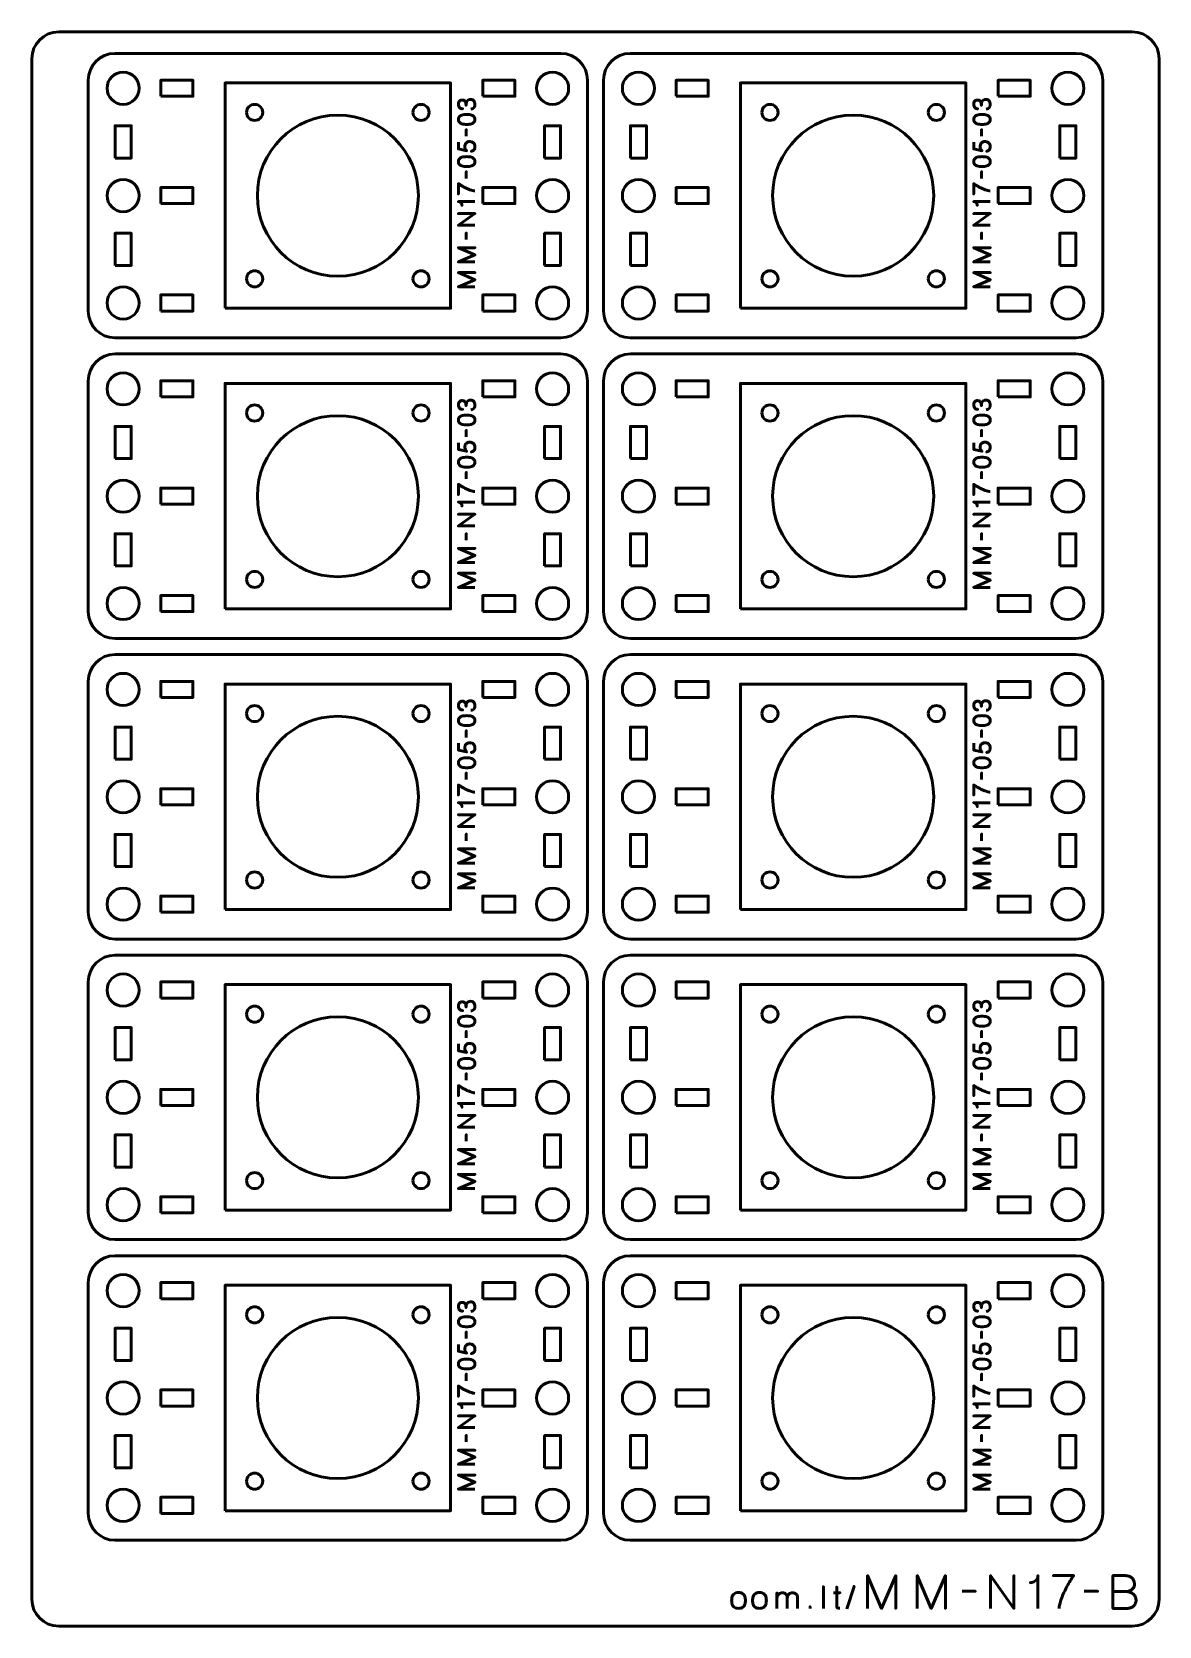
# Model space of a CAD drawing. Header units: centimetres. Extents: x -21 to 0, y -29.7 to 0.
import ezdxf

# ---------------------------------------------------------------- set-up
doc = ezdxf.new("R2010")
doc.units = ezdxf.units.CM
doc.header["$MEASUREMENT"] = 0
doc.layers.add('Layer 1', color=7, linetype='Continuous')

msp = doc.modelspace()

# ---------------------------------------------------------------- linework, layer by layer
at = {"layer": 'Layer 1', "color": 22, "lineweight": 53}
msp.add_open_spline([(-21.00003, -29.19995), (-21.00003, -29.19995), (-21.00003, -0.49992), (-21.00003, -0.49992), (-21.00003, -0.49992), (-21.00003, -0.22295), (-20.77694, 0.00004), (-20.49994, 0.00004), (-20.49994, 0.00004), (-20.49994, 0.00004), (-0.50008, 0.00004), (-0.50008, 0.00004), (-0.50008, 0.00004), (-0.22294, 0.00004), (0.00002, -0.22295), (0.00002, -0.49992), (0.00002, -0.49992), (0.00002, -0.49992), (0.00002, -29.19995), (0.00002, -29.19995), (0.00002, -29.19995), (0.00002, -29.47695), (-0.22294, -29.70004), (-0.50008, -29.70004), (-0.50008, -29.70004), (-0.50008, -29.70004), (-20.49994, -29.70004), (-20.49994, -29.70004), (-20.49994, -29.70004), (-20.77694, -29.70004), (-21.00003, -29.47695), (-21.00003, -29.19995)], degree=3, knots=[0, 0, 0, 0, 0.125, 0.125, 0.125, 0.125, 0.25, 0.25, 0.25, 0.25, 0.375, 0.375, 0.375, 0.375, 0.5, 0.5, 0.5, 0.5, 0.625, 0.625, 0.625, 0.625, 0.75, 0.75, 0.75, 0.75, 0.875, 0.875, 0.875, 0.875, 1, 1, 1, 1], dxfattribs=at)
at = {"layer": 'Layer 1', "color": 114, "lineweight": 53}
for points in [[(-19.95005, -5.1999), (-19.95005, -5.1999), (-19.95005, -0.90001), (-19.95005, -0.90001), (-19.95005, -0.90001), (-19.95005, -0.62301), (-19.72695, -0.39991), (-19.44995, -0.39991), (-19.44995, -0.39991), (-19.44995, -0.39991), (-11.15005, -0.39991), (-11.15005, -0.39991), (-11.15005, -0.39991), (-10.87305, -0.39991), (-10.64995, -0.62301), (-10.64995, -0.90001), (-10.64995, -0.90001), (-10.64995, -0.90001), (-10.64995, -5.1999), (-10.64995, -5.1999), (-10.64995, -5.1999), (-10.64995, -5.4769), (-10.87305, -5.7), (-11.15005, -5.7), (-11.15005, -5.7), (-11.15005, -5.7), (-19.44995, -5.7), (-19.44995, -5.7), (-19.44995, -5.7), (-19.72695, -5.7), (-19.95005, -5.4769), (-19.95005, -5.1999)], [(-10.35005, -5.1999), (-10.35005, -5.1999), (-10.35005, -0.90001), (-10.35005, -0.90001), (-10.35005, -0.90001), (-10.35005, -0.62301), (-10.12695, -0.39991), (-9.84995, -0.39991), (-9.84995, -0.39991), (-9.84995, -0.39991), (-1.55005, -0.39991), (-1.55005, -0.39991), (-1.55005, -0.39991), (-1.27305, -0.39991), (-1.04995, -0.62301), (-1.04995, -0.90001), (-1.04995, -0.90001), (-1.04995, -0.90001), (-1.04995, -5.1999), (-1.04995, -5.1999), (-1.04995, -5.1999), (-1.04995, -5.4769), (-1.27305, -5.7), (-1.55005, -5.7), (-1.55005, -5.7), (-1.55005, -5.7), (-9.84995, -5.7), (-9.84995, -5.7), (-9.84995, -5.7), (-10.12695, -5.7), (-10.35005, -5.4769), (-10.35005, -5.1999)], [(-19.95005, -10.7999), (-19.95005, -10.7999), (-19.95005, -6.50001), (-19.95005, -6.50001), (-19.95005, -6.50001), (-19.95005, -6.22301), (-19.72695, -5.99991), (-19.44995, -5.99991), (-19.44995, -5.99991), (-19.44995, -5.99991), (-11.15005, -5.99991), (-11.15005, -5.99991), (-11.15005, -5.99991), (-10.87305, -5.99991), (-10.64995, -6.22301), (-10.64995, -6.50001), (-10.64995, -6.50001), (-10.64995, -6.50001), (-10.64995, -10.7999), (-10.64995, -10.7999), (-10.64995, -10.7999), (-10.64995, -11.0769), (-10.87305, -11.3), (-11.15005, -11.3), (-11.15005, -11.3), (-11.15005, -11.3), (-19.44995, -11.3), (-19.44995, -11.3), (-19.44995, -11.3), (-19.72695, -11.3), (-19.95005, -11.0769), (-19.95005, -10.7999)], [(-10.35005, -10.7999), (-10.35005, -10.7999), (-10.35005, -6.50001), (-10.35005, -6.50001), (-10.35005, -6.50001), (-10.35005, -6.22301), (-10.12695, -5.99991), (-9.84995, -5.99991), (-9.84995, -5.99991), (-9.84995, -5.99991), (-1.55005, -5.99991), (-1.55005, -5.99991), (-1.55005, -5.99991), (-1.27305, -5.99991), (-1.04995, -6.22301), (-1.04995, -6.50001), (-1.04995, -6.50001), (-1.04995, -6.50001), (-1.04995, -10.7999), (-1.04995, -10.7999), (-1.04995, -10.7999), (-1.04995, -11.0769), (-1.27305, -11.3), (-1.55005, -11.3), (-1.55005, -11.3), (-1.55005, -11.3), (-9.84995, -11.3), (-9.84995, -11.3), (-9.84995, -11.3), (-10.12695, -11.3), (-10.35005, -11.0769), (-10.35005, -10.7999)], [(-19.95005, -16.3999), (-19.95005, -16.3999), (-19.95005, -12.10001), (-19.95005, -12.10001), (-19.95005, -12.10001), (-19.95005, -11.82301), (-19.72695, -11.59991), (-19.44995, -11.59991), (-19.44995, -11.59991), (-19.44995, -11.59991), (-11.15005, -11.59991), (-11.15005, -11.59991), (-11.15005, -11.59991), (-10.87305, -11.59991), (-10.64995, -11.82301), (-10.64995, -12.10001), (-10.64995, -12.10001), (-10.64995, -12.10001), (-10.64995, -16.3999), (-10.64995, -16.3999), (-10.64995, -16.3999), (-10.64995, -16.6769), (-10.87305, -16.9), (-11.15005, -16.9), (-11.15005, -16.9), (-11.15005, -16.9), (-19.44995, -16.9), (-19.44995, -16.9), (-19.44995, -16.9), (-19.72695, -16.9), (-19.95005, -16.6769), (-19.95005, -16.3999)], [(-10.35005, -16.3999), (-10.35005, -16.3999), (-10.35005, -12.10001), (-10.35005, -12.10001), (-10.35005, -12.10001), (-10.35005, -11.82301), (-10.12695, -11.59991), (-9.84995, -11.59991), (-9.84995, -11.59991), (-9.84995, -11.59991), (-1.55005, -11.59991), (-1.55005, -11.59991), (-1.55005, -11.59991), (-1.27305, -11.59991), (-1.04995, -11.82301), (-1.04995, -12.10001), (-1.04995, -12.10001), (-1.04995, -12.10001), (-1.04995, -16.3999), (-1.04995, -16.3999), (-1.04995, -16.3999), (-1.04995, -16.6769), (-1.27305, -16.9), (-1.55005, -16.9), (-1.55005, -16.9), (-1.55005, -16.9), (-9.84995, -16.9), (-9.84995, -16.9), (-9.84995, -16.9), (-10.12695, -16.9), (-10.35005, -16.6769), (-10.35005, -16.3999)], [(-19.95005, -21.9999), (-19.95005, -21.9999), (-19.95005, -17.70001), (-19.95005, -17.70001), (-19.95005, -17.70001), (-19.95005, -17.42301), (-19.72695, -17.19991), (-19.44995, -17.19991), (-19.44995, -17.19991), (-19.44995, -17.19991), (-11.15005, -17.19991), (-11.15005, -17.19991), (-11.15005, -17.19991), (-10.87305, -17.19991), (-10.64995, -17.42301), (-10.64995, -17.70001), (-10.64995, -17.70001), (-10.64995, -17.70001), (-10.64995, -21.9999), (-10.64995, -21.9999), (-10.64995, -21.9999), (-10.64995, -22.2769), (-10.87305, -22.5), (-11.15005, -22.5), (-11.15005, -22.5), (-11.15005, -22.5), (-19.44995, -22.5), (-19.44995, -22.5), (-19.44995, -22.5), (-19.72695, -22.5), (-19.95005, -22.2769), (-19.95005, -21.9999)], [(-10.35005, -21.9999), (-10.35005, -21.9999), (-10.35005, -17.70001), (-10.35005, -17.70001), (-10.35005, -17.70001), (-10.35005, -17.42301), (-10.12695, -17.19991), (-9.84995, -17.19991), (-9.84995, -17.19991), (-9.84995, -17.19991), (-1.55005, -17.19991), (-1.55005, -17.19991), (-1.55005, -17.19991), (-1.27305, -17.19991), (-1.04995, -17.42301), (-1.04995, -17.70001), (-1.04995, -17.70001), (-1.04995, -17.70001), (-1.04995, -21.9999), (-1.04995, -21.9999), (-1.04995, -21.9999), (-1.04995, -22.2769), (-1.27305, -22.5), (-1.55005, -22.5), (-1.55005, -22.5), (-1.55005, -22.5), (-9.84995, -22.5), (-9.84995, -22.5), (-9.84995, -22.5), (-10.12695, -22.5), (-10.35005, -22.2769), (-10.35005, -21.9999)], [(-19.95005, -27.5999), (-19.95005, -27.5999), (-19.95005, -23.30001), (-19.95005, -23.30001), (-19.95005, -23.30001), (-19.95005, -23.02301), (-19.72695, -22.79991), (-19.44995, -22.79991), (-19.44995, -22.79991), (-19.44995, -22.79991), (-11.15005, -22.79991), (-11.15005, -22.79991), (-11.15005, -22.79991), (-10.87305, -22.79991), (-10.64995, -23.02301), (-10.64995, -23.30001), (-10.64995, -23.30001), (-10.64995, -23.30001), (-10.64995, -27.5999), (-10.64995, -27.5999), (-10.64995, -27.5999), (-10.64995, -27.8769), (-10.87305, -28.1), (-11.15005, -28.1), (-11.15005, -28.1), (-11.15005, -28.1), (-19.44995, -28.1), (-19.44995, -28.1), (-19.44995, -28.1), (-19.72695, -28.1), (-19.95005, -27.8769), (-19.95005, -27.5999)], [(-10.35005, -27.5999), (-10.35005, -27.5999), (-10.35005, -23.30001), (-10.35005, -23.30001), (-10.35005, -23.30001), (-10.35005, -23.02301), (-10.12695, -22.79991), (-9.84995, -22.79991), (-9.84995, -22.79991), (-9.84995, -22.79991), (-1.55005, -22.79991), (-1.55005, -22.79991), (-1.55005, -22.79991), (-1.27305, -22.79991), (-1.04995, -23.02301), (-1.04995, -23.30001), (-1.04995, -23.30001), (-1.04995, -23.30001), (-1.04995, -27.5999), (-1.04995, -27.5999), (-1.04995, -27.5999), (-1.04995, -27.8769), (-1.27305, -28.1), (-1.55005, -28.1), (-1.55005, -28.1), (-1.55005, -28.1), (-9.84995, -28.1), (-9.84995, -28.1), (-9.84995, -28.1), (-10.12695, -28.1), (-10.35005, -27.8769), (-10.35005, -27.5999)]]:
    msp.add_open_spline(points, degree=3, knots=[0, 0, 0, 0, 0.125, 0.125, 0.125, 0.125, 0.25, 0.25, 0.25, 0.25, 0.375, 0.375, 0.375, 0.375, 0.5, 0.5, 0.5, 0.5, 0.625, 0.625, 0.625, 0.625, 0.75, 0.75, 0.75, 0.75, 0.875, 0.875, 0.875, 0.875, 1, 1, 1, 1], dxfattribs=at)
at = {"layer": 'Layer 1', "lineweight": 53}
for points in [[(-19.30002, -0.75), (-19.13425, -0.75), (-19.00002, -0.88424), (-19.00002, -1.05001), (-19.00002, -1.05001), (-19.00002, -1.21567), (-19.13425, -1.35001), (-19.30002, -1.35001), (-19.30002, -1.35001), (-19.46568, -1.35001), (-19.60002, -1.21567), (-19.60002, -1.05001), (-19.60002, -1.05001), (-19.60002, -0.88424), (-19.46568, -0.75), (-19.30002, -0.75)], [(-11.29998, -0.75), (-11.13435, -0.75), (-10.99998, -0.88424), (-10.99998, -1.05001), (-10.99998, -1.05001), (-10.99998, -1.21567), (-11.13435, -1.35001), (-11.29998, -1.35001), (-11.29998, -1.35001), (-11.46575, -1.35001), (-11.59998, -1.21567), (-11.59998, -1.05001), (-11.59998, -1.05001), (-11.59998, -0.88424), (-11.46575, -0.75), (-11.29998, -0.75)], [(-9.70002, -0.75), (-9.53425, -0.75), (-9.40002, -0.88424), (-9.40002, -1.05001), (-9.40002, -1.05001), (-9.40002, -1.21567), (-9.53425, -1.35001), (-9.70002, -1.35001), (-9.70002, -1.35001), (-9.86568, -1.35001), (-10.00002, -1.21567), (-10.00002, -1.05001), (-10.00002, -1.05001), (-10.00002, -0.88424), (-9.86568, -0.75), (-9.70002, -0.75)], [(-1.69998, -0.75), (-1.53435, -0.75), (-1.39998, -0.88424), (-1.39998, -1.05001), (-1.39998, -1.05001), (-1.39998, -1.21567), (-1.53435, -1.35001), (-1.69998, -1.35001), (-1.69998, -1.35001), (-1.86575, -1.35001), (-1.99998, -1.21567), (-1.99998, -1.05001), (-1.99998, -1.05001), (-1.99998, -0.88424), (-1.86575, -0.75), (-1.69998, -0.75)], [(-18.6, -1.19994), (-18.6, -1.19994), (-18.6, -0.89993), (-18.6, -0.89993), (-18.6, -0.89993), (-18.6, -0.89993), (-18, -0.89993), (-18, -0.89993), (-18, -0.89993), (-18, -0.89993), (-18, -1.19994), (-18, -1.19994), (-18, -1.19994), (-18, -1.19994), (-18.6, -1.19994), (-18.6, -1.19994)], [(-12.6, -1.19994), (-12.6, -1.19994), (-12.6, -0.89993), (-12.6, -0.89993), (-12.6, -0.89993), (-12.6, -0.89993), (-12, -0.89993), (-12, -0.89993), (-12, -0.89993), (-12, -0.89993), (-12, -1.19994), (-12, -1.19994), (-12, -1.19994), (-12, -1.19994), (-12.6, -1.19994), (-12.6, -1.19994)], [(-9, -1.19994), (-9, -1.19994), (-9, -0.89993), (-9, -0.89993), (-9, -0.89993), (-9, -0.89993), (-8.4, -0.89993), (-8.4, -0.89993), (-8.4, -0.89993), (-8.4, -0.89993), (-8.4, -1.19994), (-8.4, -1.19994), (-8.4, -1.19994), (-8.4, -1.19994), (-9, -1.19994), (-9, -1.19994)], [(-3, -1.19994), (-3, -1.19994), (-3, -0.89993), (-3, -0.89993), (-3, -0.89993), (-3, -0.89993), (-2.4, -0.89993), (-2.4, -0.89993), (-2.4, -0.89993), (-2.4, -0.89993), (-2.4, -1.19994), (-2.4, -1.19994), (-2.4, -1.19994), (-2.4, -1.19994), (-3, -1.19994), (-3, -1.19994)], [(-19.44995, -2.34992), (-19.44995, -2.34992), (-19.44995, -1.74992), (-19.44995, -1.74992), (-19.44995, -1.74992), (-19.44995, -1.74992), (-19.14995, -1.74992), (-19.14995, -1.74992), (-19.14995, -1.74992), (-19.14995, -1.74992), (-19.14995, -2.34992), (-19.14995, -2.34992), (-19.14995, -2.34992), (-19.14995, -2.34992), (-19.44995, -2.34992), (-19.44995, -2.34992)], [(-11.45005, -2.34992), (-11.45005, -2.34992), (-11.45005, -1.74992), (-11.45005, -1.74992), (-11.45005, -1.74992), (-11.45005, -1.74992), (-11.15005, -1.74992), (-11.15005, -1.74992), (-11.15005, -1.74992), (-11.15005, -1.74992), (-11.15005, -2.34992), (-11.15005, -2.34992), (-11.15005, -2.34992), (-11.15005, -2.34992), (-11.45005, -2.34992), (-11.45005, -2.34992)], [(-9.84995, -2.34992), (-9.84995, -2.34992), (-9.84995, -1.74992), (-9.84995, -1.74992), (-9.84995, -1.74992), (-9.84995, -1.74992), (-9.54995, -1.74992), (-9.54995, -1.74992), (-9.54995, -1.74992), (-9.54995, -1.74992), (-9.54995, -2.34992), (-9.54995, -2.34992), (-9.54995, -2.34992), (-9.54995, -2.34992), (-9.84995, -2.34992), (-9.84995, -2.34992)], [(-1.85005, -2.34992), (-1.85005, -2.34992), (-1.85005, -1.74992), (-1.85005, -1.74992), (-1.85005, -1.74992), (-1.85005, -1.74992), (-1.55005, -1.74992), (-1.55005, -1.74992), (-1.55005, -1.74992), (-1.55005, -1.74992), (-1.55005, -2.34992), (-1.55005, -2.34992), (-1.55005, -2.34992), (-1.55005, -2.34992), (-1.85005, -2.34992), (-1.85005, -2.34992)], [(-19.30002, -2.74997), (-19.13425, -2.74997), (-19.00002, -2.88431), (-19.00002, -3.04996), (-19.00002, -3.04996), (-19.00002, -3.21559), (-19.13425, -3.34997), (-19.30002, -3.34997), (-19.30002, -3.34997), (-19.46568, -3.34997), (-19.60002, -3.21559), (-19.60002, -3.04996), (-19.60002, -3.04996), (-19.60002, -2.88431), (-19.46568, -2.74997), (-19.30002, -2.74997)], [(-18.6, -3.20004), (-18.6, -3.20004), (-18.6, -2.90004), (-18.6, -2.90004), (-18.6, -2.90004), (-18.6, -2.90004), (-18, -2.90004), (-18, -2.90004), (-18, -2.90004), (-18, -2.90004), (-18, -3.20004), (-18, -3.20004), (-18, -3.20004), (-18, -3.20004), (-18.6, -3.20004), (-18.6, -3.20004)], [(-12.6, -3.20004), (-12.6, -3.20004), (-12.6, -2.90004), (-12.6, -2.90004), (-12.6, -2.90004), (-12.6, -2.90004), (-12, -2.90004), (-12, -2.90004), (-12, -2.90004), (-12, -2.90004), (-12, -3.20004), (-12, -3.20004), (-12, -3.20004), (-12, -3.20004), (-12.6, -3.20004), (-12.6, -3.20004)], [(-11.29998, -2.74997), (-11.13435, -2.74997), (-10.99998, -2.88431), (-10.99998, -3.04996), (-10.99998, -3.04996), (-10.99998, -3.21559), (-11.13435, -3.34997), (-11.29998, -3.34997), (-11.29998, -3.34997), (-11.46575, -3.34997), (-11.59998, -3.21559), (-11.59998, -3.04996), (-11.59998, -3.04996), (-11.59998, -2.88431), (-11.46575, -2.74997), (-11.29998, -2.74997)], [(-9.70002, -2.74997), (-9.53425, -2.74997), (-9.40002, -2.88431), (-9.40002, -3.04996), (-9.40002, -3.04996), (-9.40002, -3.21559), (-9.53425, -3.34997), (-9.70002, -3.34997), (-9.70002, -3.34997), (-9.86568, -3.34997), (-10.00002, -3.21559), (-10.00002, -3.04996), (-10.00002, -3.04996), (-10.00002, -2.88431), (-9.86568, -2.74997), (-9.70002, -2.74997)], [(-9, -3.20004), (-9, -3.20004), (-9, -2.90004), (-9, -2.90004), (-9, -2.90004), (-9, -2.90004), (-8.4, -2.90004), (-8.4, -2.90004), (-8.4, -2.90004), (-8.4, -2.90004), (-8.4, -3.20004), (-8.4, -3.20004), (-8.4, -3.20004), (-8.4, -3.20004), (-9, -3.20004), (-9, -3.20004)], [(-3, -3.20004), (-3, -3.20004), (-3, -2.90004), (-3, -2.90004), (-3, -2.90004), (-3, -2.90004), (-2.4, -2.90004), (-2.4, -2.90004), (-2.4, -2.90004), (-2.4, -2.90004), (-2.4, -3.20004), (-2.4, -3.20004), (-2.4, -3.20004), (-2.4, -3.20004), (-3, -3.20004), (-3, -3.20004)], [(-1.69998, -2.74997), (-1.53435, -2.74997), (-1.39998, -2.88431), (-1.39998, -3.04996), (-1.39998, -3.04996), (-1.39998, -3.21559), (-1.53435, -3.34997), (-1.69998, -3.34997), (-1.69998, -3.34997), (-1.86575, -3.34997), (-1.99998, -3.21559), (-1.99998, -3.04996), (-1.99998, -3.04996), (-1.99998, -2.88431), (-1.86575, -2.74997), (-1.69998, -2.74997)], [(-19.44995, -4.34999), (-19.44995, -4.34999), (-19.44995, -3.74998), (-19.44995, -3.74998), (-19.44995, -3.74998), (-19.44995, -3.74998), (-19.14995, -3.74998), (-19.14995, -3.74998), (-19.14995, -3.74998), (-19.14995, -3.74998), (-19.14995, -4.34999), (-19.14995, -4.34999), (-19.14995, -4.34999), (-19.14995, -4.34999), (-19.44995, -4.34999), (-19.44995, -4.34999)], [(-11.45005, -4.34999), (-11.45005, -4.34999), (-11.45005, -3.74998), (-11.45005, -3.74998), (-11.45005, -3.74998), (-11.45005, -3.74998), (-11.15005, -3.74998), (-11.15005, -3.74998), (-11.15005, -3.74998), (-11.15005, -3.74998), (-11.15005, -4.34999), (-11.15005, -4.34999), (-11.15005, -4.34999), (-11.15005, -4.34999), (-11.45005, -4.34999), (-11.45005, -4.34999)], [(-9.84995, -4.34999), (-9.84995, -4.34999), (-9.84995, -3.74998), (-9.84995, -3.74998), (-9.84995, -3.74998), (-9.84995, -3.74998), (-9.54995, -3.74998), (-9.54995, -3.74998), (-9.54995, -3.74998), (-9.54995, -3.74998), (-9.54995, -4.34999), (-9.54995, -4.34999), (-9.54995, -4.34999), (-9.54995, -4.34999), (-9.84995, -4.34999), (-9.84995, -4.34999)], [(-1.85005, -4.34999), (-1.85005, -4.34999), (-1.85005, -3.74998), (-1.85005, -3.74998), (-1.85005, -3.74998), (-1.85005, -3.74998), (-1.55005, -3.74998), (-1.55005, -3.74998), (-1.55005, -3.74998), (-1.55005, -3.74998), (-1.55005, -4.34999), (-1.55005, -4.34999), (-1.55005, -4.34999), (-1.55005, -4.34999), (-1.85005, -4.34999), (-1.85005, -4.34999)], [(-19.30002, -4.74989), (-19.13425, -4.74989), (-19.00002, -4.88427), (-19.00002, -5.0499), (-19.00002, -5.0499), (-19.00002, -5.21567), (-19.13425, -5.3499), (-19.30002, -5.3499), (-19.30002, -5.3499), (-19.46568, -5.3499), (-19.60002, -5.21567), (-19.60002, -5.0499), (-19.60002, -5.0499), (-19.60002, -4.88427), (-19.46568, -4.74989), (-19.30002, -4.74989)], [(-11.29998, -4.74989), (-11.13435, -4.74989), (-10.99998, -4.88427), (-10.99998, -5.0499), (-10.99998, -5.0499), (-10.99998, -5.21567), (-11.13435, -5.3499), (-11.29998, -5.3499), (-11.29998, -5.3499), (-11.46575, -5.3499), (-11.59998, -5.21567), (-11.59998, -5.0499), (-11.59998, -5.0499), (-11.59998, -4.88427), (-11.46575, -4.74989), (-11.29998, -4.74989)], [(-9.70002, -4.74989), (-9.53425, -4.74989), (-9.40002, -4.88427), (-9.40002, -5.0499), (-9.40002, -5.0499), (-9.40002, -5.21567), (-9.53425, -5.3499), (-9.70002, -5.3499), (-9.70002, -5.3499), (-9.86568, -5.3499), (-10.00002, -5.21567), (-10.00002, -5.0499), (-10.00002, -5.0499), (-10.00002, -4.88427), (-9.86568, -4.74989), (-9.70002, -4.74989)], [(-1.69998, -4.74989), (-1.53435, -4.74989), (-1.39998, -4.88427), (-1.39998, -5.0499), (-1.39998, -5.0499), (-1.39998, -5.21567), (-1.53435, -5.3499), (-1.69998, -5.3499), (-1.69998, -5.3499), (-1.86575, -5.3499), (-1.99998, -5.21567), (-1.99998, -5.0499), (-1.99998, -5.0499), (-1.99998, -4.88427), (-1.86575, -4.74989), (-1.69998, -4.74989)], [(-18.6, -5.19997), (-18.6, -5.19997), (-18.6, -4.89997), (-18.6, -4.89997), (-18.6, -4.89997), (-18.6, -4.89997), (-18, -4.89997), (-18, -4.89997), (-18, -4.89997), (-18, -4.89997), (-18, -5.19997), (-18, -5.19997), (-18, -5.19997), (-18, -5.19997), (-18.6, -5.19997), (-18.6, -5.19997)], [(-12.6, -5.19997), (-12.6, -5.19997), (-12.6, -4.89997), (-12.6, -4.89997), (-12.6, -4.89997), (-12.6, -4.89997), (-12, -4.89997), (-12, -4.89997), (-12, -4.89997), (-12, -4.89997), (-12, -5.19997), (-12, -5.19997), (-12, -5.19997), (-12, -5.19997), (-12.6, -5.19997), (-12.6, -5.19997)], [(-9, -5.19997), (-9, -5.19997), (-9, -4.89997), (-9, -4.89997), (-9, -4.89997), (-9, -4.89997), (-8.4, -4.89997), (-8.4, -4.89997), (-8.4, -4.89997), (-8.4, -4.89997), (-8.4, -5.19997), (-8.4, -5.19997), (-8.4, -5.19997), (-8.4, -5.19997), (-9, -5.19997), (-9, -5.19997)], [(-3, -5.19997), (-3, -5.19997), (-3, -4.89997), (-3, -4.89997), (-3, -4.89997), (-3, -4.89997), (-2.4, -4.89997), (-2.4, -4.89997), (-2.4, -4.89997), (-2.4, -4.89997), (-2.4, -5.19997), (-2.4, -5.19997), (-2.4, -5.19997), (-2.4, -5.19997), (-3, -5.19997), (-3, -5.19997)], [(-19.30002, -6.35), (-19.13425, -6.35), (-19.00002, -6.48424), (-19.00002, -6.65001), (-19.00002, -6.65001), (-19.00002, -6.81567), (-19.13425, -6.95001), (-19.30002, -6.95001), (-19.30002, -6.95001), (-19.46568, -6.95001), (-19.60002, -6.81567), (-19.60002, -6.65001), (-19.60002, -6.65001), (-19.60002, -6.48424), (-19.46568, -6.35), (-19.30002, -6.35)], [(-18.6, -6.79994), (-18.6, -6.79994), (-18.6, -6.49993), (-18.6, -6.49993), (-18.6, -6.49993), (-18.6, -6.49993), (-18, -6.49993), (-18, -6.49993), (-18, -6.49993), (-18, -6.49993), (-18, -6.79994), (-18, -6.79994), (-18, -6.79994), (-18, -6.79994), (-18.6, -6.79994), (-18.6, -6.79994)], [(-12.6, -6.79994), (-12.6, -6.79994), (-12.6, -6.49993), (-12.6, -6.49993), (-12.6, -6.49993), (-12.6, -6.49993), (-12, -6.49993), (-12, -6.49993), (-12, -6.49993), (-12, -6.49993), (-12, -6.79994), (-12, -6.79994), (-12, -6.79994), (-12, -6.79994), (-12.6, -6.79994), (-12.6, -6.79994)], [(-11.29998, -6.35), (-11.13435, -6.35), (-10.99998, -6.48424), (-10.99998, -6.65001), (-10.99998, -6.65001), (-10.99998, -6.81567), (-11.13435, -6.95001), (-11.29998, -6.95001), (-11.29998, -6.95001), (-11.46575, -6.95001), (-11.59998, -6.81567), (-11.59998, -6.65001), (-11.59998, -6.65001), (-11.59998, -6.48424), (-11.46575, -6.35), (-11.29998, -6.35)], [(-9.70002, -6.35), (-9.53425, -6.35), (-9.40002, -6.48424), (-9.40002, -6.65001), (-9.40002, -6.65001), (-9.40002, -6.81567), (-9.53425, -6.95001), (-9.70002, -6.95001), (-9.70002, -6.95001), (-9.86568, -6.95001), (-10.00002, -6.81567), (-10.00002, -6.65001), (-10.00002, -6.65001), (-10.00002, -6.48424), (-9.86568, -6.35), (-9.70002, -6.35)], [(-9, -6.79994), (-9, -6.79994), (-9, -6.49993), (-9, -6.49993), (-9, -6.49993), (-9, -6.49993), (-8.4, -6.49993), (-8.4, -6.49993), (-8.4, -6.49993), (-8.4, -6.49993), (-8.4, -6.79994), (-8.4, -6.79994), (-8.4, -6.79994), (-8.4, -6.79994), (-9, -6.79994), (-9, -6.79994)], [(-3, -6.79994), (-3, -6.79994), (-3, -6.49993), (-3, -6.49993), (-3, -6.49993), (-3, -6.49993), (-2.4, -6.49993), (-2.4, -6.49993), (-2.4, -6.49993), (-2.4, -6.49993), (-2.4, -6.79994), (-2.4, -6.79994), (-2.4, -6.79994), (-2.4, -6.79994), (-3, -6.79994), (-3, -6.79994)], [(-1.69998, -6.35), (-1.53435, -6.35), (-1.39998, -6.48424), (-1.39998, -6.65001), (-1.39998, -6.65001), (-1.39998, -6.81567), (-1.53435, -6.95001), (-1.69998, -6.95001), (-1.69998, -6.95001), (-1.86575, -6.95001), (-1.99998, -6.81567), (-1.99998, -6.65001), (-1.99998, -6.65001), (-1.99998, -6.48424), (-1.86575, -6.35), (-1.69998, -6.35)], [(-19.44995, -7.94992), (-19.44995, -7.94992), (-19.44995, -7.34992), (-19.44995, -7.34992), (-19.44995, -7.34992), (-19.44995, -7.34992), (-19.14995, -7.34992), (-19.14995, -7.34992), (-19.14995, -7.34992), (-19.14995, -7.34992), (-19.14995, -7.94992), (-19.14995, -7.94992), (-19.14995, -7.94992), (-19.14995, -7.94992), (-19.44995, -7.94992), (-19.44995, -7.94992)], [(-11.45005, -7.94992), (-11.45005, -7.94992), (-11.45005, -7.34992), (-11.45005, -7.34992), (-11.45005, -7.34992), (-11.45005, -7.34992), (-11.15005, -7.34992), (-11.15005, -7.34992), (-11.15005, -7.34992), (-11.15005, -7.34992), (-11.15005, -7.94992), (-11.15005, -7.94992), (-11.15005, -7.94992), (-11.15005, -7.94992), (-11.45005, -7.94992), (-11.45005, -7.94992)], [(-9.84995, -7.94992), (-9.84995, -7.94992), (-9.84995, -7.34992), (-9.84995, -7.34992), (-9.84995, -7.34992), (-9.84995, -7.34992), (-9.54995, -7.34992), (-9.54995, -7.34992), (-9.54995, -7.34992), (-9.54995, -7.34992), (-9.54995, -7.94992), (-9.54995, -7.94992), (-9.54995, -7.94992), (-9.54995, -7.94992), (-9.84995, -7.94992), (-9.84995, -7.94992)], [(-1.85005, -7.94992), (-1.85005, -7.94992), (-1.85005, -7.34992), (-1.85005, -7.34992), (-1.85005, -7.34992), (-1.85005, -7.34992), (-1.55005, -7.34992), (-1.55005, -7.34992), (-1.55005, -7.34992), (-1.55005, -7.34992), (-1.55005, -7.94992), (-1.55005, -7.94992), (-1.55005, -7.94992), (-1.55005, -7.94992), (-1.85005, -7.94992), (-1.85005, -7.94992)], [(-19.30002, -8.34997), (-19.13425, -8.34997), (-19.00002, -8.48431), (-19.00002, -8.64996), (-19.00002, -8.64996), (-19.00002, -8.81559), (-19.13425, -8.94997), (-19.30002, -8.94997), (-19.30002, -8.94997), (-19.46568, -8.94997), (-19.60002, -8.81559), (-19.60002, -8.64996), (-19.60002, -8.64996), (-19.60002, -8.48431), (-19.46568, -8.34997), (-19.30002, -8.34997)], [(-18.6, -8.80004), (-18.6, -8.80004), (-18.6, -8.50004), (-18.6, -8.50004), (-18.6, -8.50004), (-18.6, -8.50004), (-18, -8.50004), (-18, -8.50004), (-18, -8.50004), (-18, -8.50004), (-18, -8.80004), (-18, -8.80004), (-18, -8.80004), (-18, -8.80004), (-18.6, -8.80004), (-18.6, -8.80004)], [(-12.6, -8.80004), (-12.6, -8.80004), (-12.6, -8.50004), (-12.6, -8.50004), (-12.6, -8.50004), (-12.6, -8.50004), (-12, -8.50004), (-12, -8.50004), (-12, -8.50004), (-12, -8.50004), (-12, -8.80004), (-12, -8.80004), (-12, -8.80004), (-12, -8.80004), (-12.6, -8.80004), (-12.6, -8.80004)], [(-11.29998, -8.34997), (-11.13435, -8.34997), (-10.99998, -8.48431), (-10.99998, -8.64996), (-10.99998, -8.64996), (-10.99998, -8.81559), (-11.13435, -8.94997), (-11.29998, -8.94997), (-11.29998, -8.94997), (-11.46575, -8.94997), (-11.59998, -8.81559), (-11.59998, -8.64996), (-11.59998, -8.64996), (-11.59998, -8.48431), (-11.46575, -8.34997), (-11.29998, -8.34997)], [(-9.70002, -8.34997), (-9.53425, -8.34997), (-9.40002, -8.48431), (-9.40002, -8.64996), (-9.40002, -8.64996), (-9.40002, -8.81559), (-9.53425, -8.94997), (-9.70002, -8.94997), (-9.70002, -8.94997), (-9.86568, -8.94997), (-10.00002, -8.81559), (-10.00002, -8.64996), (-10.00002, -8.64996), (-10.00002, -8.48431), (-9.86568, -8.34997), (-9.70002, -8.34997)], [(-9, -8.80004), (-9, -8.80004), (-9, -8.50004), (-9, -8.50004), (-9, -8.50004), (-9, -8.50004), (-8.4, -8.50004), (-8.4, -8.50004), (-8.4, -8.50004), (-8.4, -8.50004), (-8.4, -8.80004), (-8.4, -8.80004), (-8.4, -8.80004), (-8.4, -8.80004), (-9, -8.80004), (-9, -8.80004)], [(-3, -8.80004), (-3, -8.80004), (-3, -8.50004), (-3, -8.50004), (-3, -8.50004), (-3, -8.50004), (-2.4, -8.50004), (-2.4, -8.50004), (-2.4, -8.50004), (-2.4, -8.50004), (-2.4, -8.80004), (-2.4, -8.80004), (-2.4, -8.80004), (-2.4, -8.80004), (-3, -8.80004), (-3, -8.80004)], [(-1.69998, -8.34997), (-1.53435, -8.34997), (-1.39998, -8.48431), (-1.39998, -8.64996), (-1.39998, -8.64996), (-1.39998, -8.81559), (-1.53435, -8.94997), (-1.69998, -8.94997), (-1.69998, -8.94997), (-1.86575, -8.94997), (-1.99998, -8.81559), (-1.99998, -8.64996), (-1.99998, -8.64996), (-1.99998, -8.48431), (-1.86575, -8.34997), (-1.69998, -8.34997)], [(-19.44995, -9.94999), (-19.44995, -9.94999), (-19.44995, -9.34998), (-19.44995, -9.34998), (-19.44995, -9.34998), (-19.44995, -9.34998), (-19.14995, -9.34998), (-19.14995, -9.34998), (-19.14995, -9.34998), (-19.14995, -9.34998), (-19.14995, -9.94999), (-19.14995, -9.94999), (-19.14995, -9.94999), (-19.14995, -9.94999), (-19.44995, -9.94999), (-19.44995, -9.94999)], [(-11.45005, -9.94999), (-11.45005, -9.94999), (-11.45005, -9.34998), (-11.45005, -9.34998), (-11.45005, -9.34998), (-11.45005, -9.34998), (-11.15005, -9.34998), (-11.15005, -9.34998), (-11.15005, -9.34998), (-11.15005, -9.34998), (-11.15005, -9.94999), (-11.15005, -9.94999), (-11.15005, -9.94999), (-11.15005, -9.94999), (-11.45005, -9.94999), (-11.45005, -9.94999)], [(-9.84995, -9.94999), (-9.84995, -9.94999), (-9.84995, -9.34998), (-9.84995, -9.34998), (-9.84995, -9.34998), (-9.84995, -9.34998), (-9.54995, -9.34998), (-9.54995, -9.34998), (-9.54995, -9.34998), (-9.54995, -9.34998), (-9.54995, -9.94999), (-9.54995, -9.94999), (-9.54995, -9.94999), (-9.54995, -9.94999), (-9.84995, -9.94999), (-9.84995, -9.94999)], [(-1.85005, -9.94999), (-1.85005, -9.94999), (-1.85005, -9.34998), (-1.85005, -9.34998), (-1.85005, -9.34998), (-1.85005, -9.34998), (-1.55005, -9.34998), (-1.55005, -9.34998), (-1.55005, -9.34998), (-1.55005, -9.34998), (-1.55005, -9.94999), (-1.55005, -9.94999), (-1.55005, -9.94999), (-1.55005, -9.94999), (-1.85005, -9.94999), (-1.85005, -9.94999)], [(-19.30002, -10.34989), (-19.13425, -10.34989), (-19.00002, -10.48427), (-19.00002, -10.6499), (-19.00002, -10.6499), (-19.00002, -10.81567), (-19.13425, -10.9499), (-19.30002, -10.9499), (-19.30002, -10.9499), (-19.46568, -10.9499), (-19.60002, -10.81567), (-19.60002, -10.6499), (-19.60002, -10.6499), (-19.60002, -10.48427), (-19.46568, -10.34989), (-19.30002, -10.34989)], [(-11.29998, -10.34989), (-11.13435, -10.34989), (-10.99998, -10.48427), (-10.99998, -10.6499), (-10.99998, -10.6499), (-10.99998, -10.81567), (-11.13435, -10.9499), (-11.29998, -10.9499), (-11.29998, -10.9499), (-11.46575, -10.9499), (-11.59998, -10.81567), (-11.59998, -10.6499), (-11.59998, -10.6499), (-11.59998, -10.48427), (-11.46575, -10.34989), (-11.29998, -10.34989)], [(-9.70002, -10.34989), (-9.53425, -10.34989), (-9.40002, -10.48427), (-9.40002, -10.6499), (-9.40002, -10.6499), (-9.40002, -10.81567), (-9.53425, -10.9499), (-9.70002, -10.9499), (-9.70002, -10.9499), (-9.86568, -10.9499), (-10.00002, -10.81567), (-10.00002, -10.6499), (-10.00002, -10.6499), (-10.00002, -10.48427), (-9.86568, -10.34989), (-9.70002, -10.34989)], [(-1.69998, -10.34989), (-1.53435, -10.34989), (-1.39998, -10.48427), (-1.39998, -10.6499), (-1.39998, -10.6499), (-1.39998, -10.81567), (-1.53435, -10.9499), (-1.69998, -10.9499), (-1.69998, -10.9499), (-1.86575, -10.9499), (-1.99998, -10.81567), (-1.99998, -10.6499), (-1.99998, -10.6499), (-1.99998, -10.48427), (-1.86575, -10.34989), (-1.69998, -10.34989)], [(-18.6, -10.79997), (-18.6, -10.79997), (-18.6, -10.49997), (-18.6, -10.49997), (-18.6, -10.49997), (-18.6, -10.49997), (-18, -10.49997), (-18, -10.49997), (-18, -10.49997), (-18, -10.49997), (-18, -10.79997), (-18, -10.79997), (-18, -10.79997), (-18, -10.79997), (-18.6, -10.79997), (-18.6, -10.79997)], [(-12.6, -10.79997), (-12.6, -10.79997), (-12.6, -10.49997), (-12.6, -10.49997), (-12.6, -10.49997), (-12.6, -10.49997), (-12, -10.49997), (-12, -10.49997), (-12, -10.49997), (-12, -10.49997), (-12, -10.79997), (-12, -10.79997), (-12, -10.79997), (-12, -10.79997), (-12.6, -10.79997), (-12.6, -10.79997)], [(-9, -10.79997), (-9, -10.79997), (-9, -10.49997), (-9, -10.49997), (-9, -10.49997), (-9, -10.49997), (-8.4, -10.49997), (-8.4, -10.49997), (-8.4, -10.49997), (-8.4, -10.49997), (-8.4, -10.79997), (-8.4, -10.79997), (-8.4, -10.79997), (-8.4, -10.79997), (-9, -10.79997), (-9, -10.79997)], [(-3, -10.79997), (-3, -10.79997), (-3, -10.49997), (-3, -10.49997), (-3, -10.49997), (-3, -10.49997), (-2.4, -10.49997), (-2.4, -10.49997), (-2.4, -10.49997), (-2.4, -10.49997), (-2.4, -10.79997), (-2.4, -10.79997), (-2.4, -10.79997), (-2.4, -10.79997), (-3, -10.79997), (-3, -10.79997)], [(-19.30002, -11.95), (-19.13425, -11.95), (-19.00002, -12.08424), (-19.00002, -12.25001), (-19.00002, -12.25001), (-19.00002, -12.41567), (-19.13425, -12.55001), (-19.30002, -12.55001), (-19.30002, -12.55001), (-19.46568, -12.55001), (-19.60002, -12.41567), (-19.60002, -12.25001), (-19.60002, -12.25001), (-19.60002, -12.08424), (-19.46568, -11.95), (-19.30002, -11.95)], [(-18.6, -12.39994), (-18.6, -12.39994), (-18.6, -12.09993), (-18.6, -12.09993), (-18.6, -12.09993), (-18.6, -12.09993), (-18, -12.09993), (-18, -12.09993), (-18, -12.09993), (-18, -12.09993), (-18, -12.39994), (-18, -12.39994), (-18, -12.39994), (-18, -12.39994), (-18.6, -12.39994), (-18.6, -12.39994)], [(-12.6, -12.39994), (-12.6, -12.39994), (-12.6, -12.09993), (-12.6, -12.09993), (-12.6, -12.09993), (-12.6, -12.09993), (-12, -12.09993), (-12, -12.09993), (-12, -12.09993), (-12, -12.09993), (-12, -12.39994), (-12, -12.39994), (-12, -12.39994), (-12, -12.39994), (-12.6, -12.39994), (-12.6, -12.39994)], [(-11.29998, -11.95), (-11.13435, -11.95), (-10.99998, -12.08424), (-10.99998, -12.25001), (-10.99998, -12.25001), (-10.99998, -12.41567), (-11.13435, -12.55001), (-11.29998, -12.55001), (-11.29998, -12.55001), (-11.46575, -12.55001), (-11.59998, -12.41567), (-11.59998, -12.25001), (-11.59998, -12.25001), (-11.59998, -12.08424), (-11.46575, -11.95), (-11.29998, -11.95)], [(-9.70002, -11.95), (-9.53425, -11.95), (-9.40002, -12.08424), (-9.40002, -12.25001), (-9.40002, -12.25001), (-9.40002, -12.41567), (-9.53425, -12.55001), (-9.70002, -12.55001), (-9.70002, -12.55001), (-9.86568, -12.55001), (-10.00002, -12.41567), (-10.00002, -12.25001), (-10.00002, -12.25001), (-10.00002, -12.08424), (-9.86568, -11.95), (-9.70002, -11.95)], [(-9, -12.39994), (-9, -12.39994), (-9, -12.09993), (-9, -12.09993), (-9, -12.09993), (-9, -12.09993), (-8.4, -12.09993), (-8.4, -12.09993), (-8.4, -12.09993), (-8.4, -12.09993), (-8.4, -12.39994), (-8.4, -12.39994), (-8.4, -12.39994), (-8.4, -12.39994), (-9, -12.39994), (-9, -12.39994)], [(-3, -12.39994), (-3, -12.39994), (-3, -12.09993), (-3, -12.09993), (-3, -12.09993), (-3, -12.09993), (-2.4, -12.09993), (-2.4, -12.09993), (-2.4, -12.09993), (-2.4, -12.09993), (-2.4, -12.39994), (-2.4, -12.39994), (-2.4, -12.39994), (-2.4, -12.39994), (-3, -12.39994), (-3, -12.39994)], [(-1.69998, -11.95), (-1.53435, -11.95), (-1.39998, -12.08424), (-1.39998, -12.25001), (-1.39998, -12.25001), (-1.39998, -12.41567), (-1.53435, -12.55001), (-1.69998, -12.55001), (-1.69998, -12.55001), (-1.86575, -12.55001), (-1.99998, -12.41567), (-1.99998, -12.25001), (-1.99998, -12.25001), (-1.99998, -12.08424), (-1.86575, -11.95), (-1.69998, -11.95)], [(-19.44995, -13.54992), (-19.44995, -13.54992), (-19.44995, -12.94992), (-19.44995, -12.94992), (-19.44995, -12.94992), (-19.44995, -12.94992), (-19.14995, -12.94992), (-19.14995, -12.94992), (-19.14995, -12.94992), (-19.14995, -12.94992), (-19.14995, -13.54992), (-19.14995, -13.54992), (-19.14995, -13.54992), (-19.14995, -13.54992), (-19.44995, -13.54992), (-19.44995, -13.54992)], [(-11.45005, -13.54992), (-11.45005, -13.54992), (-11.45005, -12.94992), (-11.45005, -12.94992), (-11.45005, -12.94992), (-11.45005, -12.94992), (-11.15005, -12.94992), (-11.15005, -12.94992), (-11.15005, -12.94992), (-11.15005, -12.94992), (-11.15005, -13.54992), (-11.15005, -13.54992), (-11.15005, -13.54992), (-11.15005, -13.54992), (-11.45005, -13.54992), (-11.45005, -13.54992)], [(-9.84995, -13.54992), (-9.84995, -13.54992), (-9.84995, -12.94992), (-9.84995, -12.94992), (-9.84995, -12.94992), (-9.84995, -12.94992), (-9.54995, -12.94992), (-9.54995, -12.94992), (-9.54995, -12.94992), (-9.54995, -12.94992), (-9.54995, -13.54992), (-9.54995, -13.54992), (-9.54995, -13.54992), (-9.54995, -13.54992), (-9.84995, -13.54992), (-9.84995, -13.54992)], [(-1.85005, -13.54992), (-1.85005, -13.54992), (-1.85005, -12.94992), (-1.85005, -12.94992), (-1.85005, -12.94992), (-1.85005, -12.94992), (-1.55005, -12.94992), (-1.55005, -12.94992), (-1.55005, -12.94992), (-1.55005, -12.94992), (-1.55005, -13.54992), (-1.55005, -13.54992), (-1.55005, -13.54992), (-1.55005, -13.54992), (-1.85005, -13.54992), (-1.85005, -13.54992)], [(-19.30002, -13.94997), (-19.13425, -13.94997), (-19.00002, -14.08431), (-19.00002, -14.24996), (-19.00002, -14.24996), (-19.00002, -14.41559), (-19.13425, -14.54997), (-19.30002, -14.54997), (-19.30002, -14.54997), (-19.46568, -14.54997), (-19.60002, -14.41559), (-19.60002, -14.24996), (-19.60002, -14.24996), (-19.60002, -14.08431), (-19.46568, -13.94997), (-19.30002, -13.94997)], [(-11.29998, -13.94997), (-11.13435, -13.94997), (-10.99998, -14.08431), (-10.99998, -14.24996), (-10.99998, -14.24996), (-10.99998, -14.41559), (-11.13435, -14.54997), (-11.29998, -14.54997), (-11.29998, -14.54997), (-11.46575, -14.54997), (-11.59998, -14.41559), (-11.59998, -14.24996), (-11.59998, -14.24996), (-11.59998, -14.08431), (-11.46575, -13.94997), (-11.29998, -13.94997)], [(-9.70002, -13.94997), (-9.53425, -13.94997), (-9.40002, -14.08431), (-9.40002, -14.24996), (-9.40002, -14.24996), (-9.40002, -14.41559), (-9.53425, -14.54997), (-9.70002, -14.54997), (-9.70002, -14.54997), (-9.86568, -14.54997), (-10.00002, -14.41559), (-10.00002, -14.24996), (-10.00002, -14.24996), (-10.00002, -14.08431), (-9.86568, -13.94997), (-9.70002, -13.94997)], [(-1.69998, -13.94997), (-1.53435, -13.94997), (-1.39998, -14.08431), (-1.39998, -14.24996), (-1.39998, -14.24996), (-1.39998, -14.41559), (-1.53435, -14.54997), (-1.69998, -14.54997), (-1.69998, -14.54997), (-1.86575, -14.54997), (-1.99998, -14.41559), (-1.99998, -14.24996), (-1.99998, -14.24996), (-1.99998, -14.08431), (-1.86575, -13.94997), (-1.69998, -13.94997)], [(-18.6, -14.40004), (-18.6, -14.40004), (-18.6, -14.10004), (-18.6, -14.10004), (-18.6, -14.10004), (-18.6, -14.10004), (-18, -14.10004), (-18, -14.10004), (-18, -14.10004), (-18, -14.10004), (-18, -14.40004), (-18, -14.40004), (-18, -14.40004), (-18, -14.40004), (-18.6, -14.40004), (-18.6, -14.40004)], [(-12.6, -14.40004), (-12.6, -14.40004), (-12.6, -14.10004), (-12.6, -14.10004), (-12.6, -14.10004), (-12.6, -14.10004), (-12, -14.10004), (-12, -14.10004), (-12, -14.10004), (-12, -14.10004), (-12, -14.40004), (-12, -14.40004), (-12, -14.40004), (-12, -14.40004), (-12.6, -14.40004), (-12.6, -14.40004)], [(-9, -14.40004), (-9, -14.40004), (-9, -14.10004), (-9, -14.10004), (-9, -14.10004), (-9, -14.10004), (-8.4, -14.10004), (-8.4, -14.10004), (-8.4, -14.10004), (-8.4, -14.10004), (-8.4, -14.40004), (-8.4, -14.40004), (-8.4, -14.40004), (-8.4, -14.40004), (-9, -14.40004), (-9, -14.40004)], [(-3, -14.40004), (-3, -14.40004), (-3, -14.10004), (-3, -14.10004), (-3, -14.10004), (-3, -14.10004), (-2.4, -14.10004), (-2.4, -14.10004), (-2.4, -14.10004), (-2.4, -14.10004), (-2.4, -14.40004), (-2.4, -14.40004), (-2.4, -14.40004), (-2.4, -14.40004), (-3, -14.40004), (-3, -14.40004)], [(-19.44995, -15.54999), (-19.44995, -15.54999), (-19.44995, -14.94998), (-19.44995, -14.94998), (-19.44995, -14.94998), (-19.44995, -14.94998), (-19.14995, -14.94998), (-19.14995, -14.94998), (-19.14995, -14.94998), (-19.14995, -14.94998), (-19.14995, -15.54999), (-19.14995, -15.54999), (-19.14995, -15.54999), (-19.14995, -15.54999), (-19.44995, -15.54999), (-19.44995, -15.54999)], [(-11.45005, -15.54999), (-11.45005, -15.54999), (-11.45005, -14.94998), (-11.45005, -14.94998), (-11.45005, -14.94998), (-11.45005, -14.94998), (-11.15005, -14.94998), (-11.15005, -14.94998), (-11.15005, -14.94998), (-11.15005, -14.94998), (-11.15005, -15.54999), (-11.15005, -15.54999), (-11.15005, -15.54999), (-11.15005, -15.54999), (-11.45005, -15.54999), (-11.45005, -15.54999)], [(-9.84995, -15.54999), (-9.84995, -15.54999), (-9.84995, -14.94998), (-9.84995, -14.94998), (-9.84995, -14.94998), (-9.84995, -14.94998), (-9.54995, -14.94998), (-9.54995, -14.94998), (-9.54995, -14.94998), (-9.54995, -14.94998), (-9.54995, -15.54999), (-9.54995, -15.54999), (-9.54995, -15.54999), (-9.54995, -15.54999), (-9.84995, -15.54999), (-9.84995, -15.54999)], [(-1.85005, -15.54999), (-1.85005, -15.54999), (-1.85005, -14.94998), (-1.85005, -14.94998), (-1.85005, -14.94998), (-1.85005, -14.94998), (-1.55005, -14.94998), (-1.55005, -14.94998), (-1.55005, -14.94998), (-1.55005, -14.94998), (-1.55005, -15.54999), (-1.55005, -15.54999), (-1.55005, -15.54999), (-1.55005, -15.54999), (-1.85005, -15.54999), (-1.85005, -15.54999)], [(-19.30002, -15.94989), (-19.13425, -15.94989), (-19.00002, -16.08427), (-19.00002, -16.2499), (-19.00002, -16.2499), (-19.00002, -16.41567), (-19.13425, -16.5499), (-19.30002, -16.5499), (-19.30002, -16.5499), (-19.46568, -16.5499), (-19.60002, -16.41567), (-19.60002, -16.2499), (-19.60002, -16.2499), (-19.60002, -16.08427), (-19.46568, -15.94989), (-19.30002, -15.94989)], [(-11.29998, -15.94989), (-11.13435, -15.94989), (-10.99998, -16.08427), (-10.99998, -16.2499), (-10.99998, -16.2499), (-10.99998, -16.41567), (-11.13435, -16.5499), (-11.29998, -16.5499), (-11.29998, -16.5499), (-11.46575, -16.5499), (-11.59998, -16.41567), (-11.59998, -16.2499), (-11.59998, -16.2499), (-11.59998, -16.08427), (-11.46575, -15.94989), (-11.29998, -15.94989)], [(-9.70002, -15.94989), (-9.53425, -15.94989), (-9.40002, -16.08427), (-9.40002, -16.2499), (-9.40002, -16.2499), (-9.40002, -16.41567), (-9.53425, -16.5499), (-9.70002, -16.5499), (-9.70002, -16.5499), (-9.86568, -16.5499), (-10.00002, -16.41567), (-10.00002, -16.2499), (-10.00002, -16.2499), (-10.00002, -16.08427), (-9.86568, -15.94989), (-9.70002, -15.94989)], [(-1.69998, -15.94989), (-1.53435, -15.94989), (-1.39998, -16.08427), (-1.39998, -16.2499), (-1.39998, -16.2499), (-1.39998, -16.41567), (-1.53435, -16.5499), (-1.69998, -16.5499), (-1.69998, -16.5499), (-1.86575, -16.5499), (-1.99998, -16.41567), (-1.99998, -16.2499), (-1.99998, -16.2499), (-1.99998, -16.08427), (-1.86575, -15.94989), (-1.69998, -15.94989)], [(-18.6, -16.39997), (-18.6, -16.39997), (-18.6, -16.09997), (-18.6, -16.09997), (-18.6, -16.09997), (-18.6, -16.09997), (-18, -16.09997), (-18, -16.09997), (-18, -16.09997), (-18, -16.09997), (-18, -16.39997), (-18, -16.39997), (-18, -16.39997), (-18, -16.39997), (-18.6, -16.39997), (-18.6, -16.39997)], [(-12.6, -16.39997), (-12.6, -16.39997), (-12.6, -16.09997), (-12.6, -16.09997), (-12.6, -16.09997), (-12.6, -16.09997), (-12, -16.09997), (-12, -16.09997), (-12, -16.09997), (-12, -16.09997), (-12, -16.39997), (-12, -16.39997), (-12, -16.39997), (-12, -16.39997), (-12.6, -16.39997), (-12.6, -16.39997)], [(-9, -16.39997), (-9, -16.39997), (-9, -16.09997), (-9, -16.09997), (-9, -16.09997), (-9, -16.09997), (-8.4, -16.09997), (-8.4, -16.09997), (-8.4, -16.09997), (-8.4, -16.09997), (-8.4, -16.39997), (-8.4, -16.39997), (-8.4, -16.39997), (-8.4, -16.39997), (-9, -16.39997), (-9, -16.39997)], [(-3, -16.39997), (-3, -16.39997), (-3, -16.09997), (-3, -16.09997), (-3, -16.09997), (-3, -16.09997), (-2.4, -16.09997), (-2.4, -16.09997), (-2.4, -16.09997), (-2.4, -16.09997), (-2.4, -16.39997), (-2.4, -16.39997), (-2.4, -16.39997), (-2.4, -16.39997), (-3, -16.39997), (-3, -16.39997)], [(-19.30002, -17.55), (-19.13425, -17.55), (-19.00002, -17.68424), (-19.00002, -17.85001), (-19.00002, -17.85001), (-19.00002, -18.01567), (-19.13425, -18.15001), (-19.30002, -18.15001), (-19.30002, -18.15001), (-19.46568, -18.15001), (-19.60002, -18.01567), (-19.60002, -17.85001), (-19.60002, -17.85001), (-19.60002, -17.68424), (-19.46568, -17.55), (-19.30002, -17.55)], [(-18.6, -17.99994), (-18.6, -17.99994), (-18.6, -17.69993), (-18.6, -17.69993), (-18.6, -17.69993), (-18.6, -17.69993), (-18, -17.69993), (-18, -17.69993), (-18, -17.69993), (-18, -17.69993), (-18, -17.99994), (-18, -17.99994), (-18, -17.99994), (-18, -17.99994), (-18.6, -17.99994), (-18.6, -17.99994)], [(-12.6, -17.99994), (-12.6, -17.99994), (-12.6, -17.69993), (-12.6, -17.69993), (-12.6, -17.69993), (-12.6, -17.69993), (-12, -17.69993), (-12, -17.69993), (-12, -17.69993), (-12, -17.69993), (-12, -17.99994), (-12, -17.99994), (-12, -17.99994), (-12, -17.99994), (-12.6, -17.99994), (-12.6, -17.99994)], [(-11.29998, -17.55), (-11.13435, -17.55), (-10.99998, -17.68424), (-10.99998, -17.85001), (-10.99998, -17.85001), (-10.99998, -18.01567), (-11.13435, -18.15001), (-11.29998, -18.15001), (-11.29998, -18.15001), (-11.46575, -18.15001), (-11.59998, -18.01567), (-11.59998, -17.85001), (-11.59998, -17.85001), (-11.59998, -17.68424), (-11.46575, -17.55), (-11.29998, -17.55)], [(-9.70002, -17.55), (-9.53425, -17.55), (-9.40002, -17.68424), (-9.40002, -17.85001), (-9.40002, -17.85001), (-9.40002, -18.01567), (-9.53425, -18.15001), (-9.70002, -18.15001), (-9.70002, -18.15001), (-9.86568, -18.15001), (-10.00002, -18.01567), (-10.00002, -17.85001), (-10.00002, -17.85001), (-10.00002, -17.68424), (-9.86568, -17.55), (-9.70002, -17.55)], [(-9, -17.99994), (-9, -17.99994), (-9, -17.69993), (-9, -17.69993), (-9, -17.69993), (-9, -17.69993), (-8.4, -17.69993), (-8.4, -17.69993), (-8.4, -17.69993), (-8.4, -17.69993), (-8.4, -17.99994), (-8.4, -17.99994), (-8.4, -17.99994), (-8.4, -17.99994), (-9, -17.99994), (-9, -17.99994)], [(-3, -17.99994), (-3, -17.99994), (-3, -17.69993), (-3, -17.69993), (-3, -17.69993), (-3, -17.69993), (-2.4, -17.69993), (-2.4, -17.69993), (-2.4, -17.69993), (-2.4, -17.69993), (-2.4, -17.99994), (-2.4, -17.99994), (-2.4, -17.99994), (-2.4, -17.99994), (-3, -17.99994), (-3, -17.99994)], [(-1.69998, -17.55), (-1.53435, -17.55), (-1.39998, -17.68424), (-1.39998, -17.85001), (-1.39998, -17.85001), (-1.39998, -18.01567), (-1.53435, -18.15001), (-1.69998, -18.15001), (-1.69998, -18.15001), (-1.86575, -18.15001), (-1.99998, -18.01567), (-1.99998, -17.85001), (-1.99998, -17.85001), (-1.99998, -17.68424), (-1.86575, -17.55), (-1.69998, -17.55)], [(-19.44995, -19.14992), (-19.44995, -19.14992), (-19.44995, -18.54992), (-19.44995, -18.54992), (-19.44995, -18.54992), (-19.44995, -18.54992), (-19.14995, -18.54992), (-19.14995, -18.54992), (-19.14995, -18.54992), (-19.14995, -18.54992), (-19.14995, -19.14992), (-19.14995, -19.14992), (-19.14995, -19.14992), (-19.14995, -19.14992), (-19.44995, -19.14992), (-19.44995, -19.14992)], [(-11.45005, -19.14992), (-11.45005, -19.14992), (-11.45005, -18.54992), (-11.45005, -18.54992), (-11.45005, -18.54992), (-11.45005, -18.54992), (-11.15005, -18.54992), (-11.15005, -18.54992), (-11.15005, -18.54992), (-11.15005, -18.54992), (-11.15005, -19.14992), (-11.15005, -19.14992), (-11.15005, -19.14992), (-11.15005, -19.14992), (-11.45005, -19.14992), (-11.45005, -19.14992)], [(-9.84995, -19.14992), (-9.84995, -19.14992), (-9.84995, -18.54992), (-9.84995, -18.54992), (-9.84995, -18.54992), (-9.84995, -18.54992), (-9.54995, -18.54992), (-9.54995, -18.54992), (-9.54995, -18.54992), (-9.54995, -18.54992), (-9.54995, -19.14992), (-9.54995, -19.14992), (-9.54995, -19.14992), (-9.54995, -19.14992), (-9.84995, -19.14992), (-9.84995, -19.14992)], [(-1.85005, -19.14992), (-1.85005, -19.14992), (-1.85005, -18.54992), (-1.85005, -18.54992), (-1.85005, -18.54992), (-1.85005, -18.54992), (-1.55005, -18.54992), (-1.55005, -18.54992), (-1.55005, -18.54992), (-1.55005, -18.54992), (-1.55005, -19.14992), (-1.55005, -19.14992), (-1.55005, -19.14992), (-1.55005, -19.14992), (-1.85005, -19.14992), (-1.85005, -19.14992)], [(-19.30002, -19.54997), (-19.13425, -19.54997), (-19.00002, -19.68431), (-19.00002, -19.84996), (-19.00002, -19.84996), (-19.00002, -20.01559), (-19.13425, -20.14997), (-19.30002, -20.14997), (-19.30002, -20.14997), (-19.46568, -20.14997), (-19.60002, -20.01559), (-19.60002, -19.84996), (-19.60002, -19.84996), (-19.60002, -19.68431), (-19.46568, -19.54997), (-19.30002, -19.54997)], [(-11.29998, -19.54997), (-11.13435, -19.54997), (-10.99998, -19.68431), (-10.99998, -19.84996), (-10.99998, -19.84996), (-10.99998, -20.01559), (-11.13435, -20.14997), (-11.29998, -20.14997), (-11.29998, -20.14997), (-11.46575, -20.14997), (-11.59998, -20.01559), (-11.59998, -19.84996), (-11.59998, -19.84996), (-11.59998, -19.68431), (-11.46575, -19.54997), (-11.29998, -19.54997)], [(-9.70002, -19.54997), (-9.53425, -19.54997), (-9.40002, -19.68431), (-9.40002, -19.84996), (-9.40002, -19.84996), (-9.40002, -20.01559), (-9.53425, -20.14997), (-9.70002, -20.14997), (-9.70002, -20.14997), (-9.86568, -20.14997), (-10.00002, -20.01559), (-10.00002, -19.84996), (-10.00002, -19.84996), (-10.00002, -19.68431), (-9.86568, -19.54997), (-9.70002, -19.54997)], [(-1.69998, -19.54997), (-1.53435, -19.54997), (-1.39998, -19.68431), (-1.39998, -19.84996), (-1.39998, -19.84996), (-1.39998, -20.01559), (-1.53435, -20.14997), (-1.69998, -20.14997), (-1.69998, -20.14997), (-1.86575, -20.14997), (-1.99998, -20.01559), (-1.99998, -19.84996), (-1.99998, -19.84996), (-1.99998, -19.68431), (-1.86575, -19.54997), (-1.69998, -19.54997)], [(-18.6, -20.00004), (-18.6, -20.00004), (-18.6, -19.70004), (-18.6, -19.70004), (-18.6, -19.70004), (-18.6, -19.70004), (-18, -19.70004), (-18, -19.70004), (-18, -19.70004), (-18, -19.70004), (-18, -20.00004), (-18, -20.00004), (-18, -20.00004), (-18, -20.00004), (-18.6, -20.00004), (-18.6, -20.00004)], [(-12.6, -20.00004), (-12.6, -20.00004), (-12.6, -19.70004), (-12.6, -19.70004), (-12.6, -19.70004), (-12.6, -19.70004), (-12, -19.70004), (-12, -19.70004), (-12, -19.70004), (-12, -19.70004), (-12, -20.00004), (-12, -20.00004), (-12, -20.00004), (-12, -20.00004), (-12.6, -20.00004), (-12.6, -20.00004)], [(-9, -20.00004), (-9, -20.00004), (-9, -19.70004), (-9, -19.70004), (-9, -19.70004), (-9, -19.70004), (-8.4, -19.70004), (-8.4, -19.70004), (-8.4, -19.70004), (-8.4, -19.70004), (-8.4, -20.00004), (-8.4, -20.00004), (-8.4, -20.00004), (-8.4, -20.00004), (-9, -20.00004), (-9, -20.00004)], [(-3, -20.00004), (-3, -20.00004), (-3, -19.70004), (-3, -19.70004), (-3, -19.70004), (-3, -19.70004), (-2.4, -19.70004), (-2.4, -19.70004), (-2.4, -19.70004), (-2.4, -19.70004), (-2.4, -20.00004), (-2.4, -20.00004), (-2.4, -20.00004), (-2.4, -20.00004), (-3, -20.00004), (-3, -20.00004)], [(-19.44995, -21.14999), (-19.44995, -21.14999), (-19.44995, -20.54998), (-19.44995, -20.54998), (-19.44995, -20.54998), (-19.44995, -20.54998), (-19.14995, -20.54998), (-19.14995, -20.54998), (-19.14995, -20.54998), (-19.14995, -20.54998), (-19.14995, -21.14999), (-19.14995, -21.14999), (-19.14995, -21.14999), (-19.14995, -21.14999), (-19.44995, -21.14999), (-19.44995, -21.14999)], [(-11.45005, -21.14999), (-11.45005, -21.14999), (-11.45005, -20.54998), (-11.45005, -20.54998), (-11.45005, -20.54998), (-11.45005, -20.54998), (-11.15005, -20.54998), (-11.15005, -20.54998), (-11.15005, -20.54998), (-11.15005, -20.54998), (-11.15005, -21.14999), (-11.15005, -21.14999), (-11.15005, -21.14999), (-11.15005, -21.14999), (-11.45005, -21.14999), (-11.45005, -21.14999)], [(-9.84995, -21.14999), (-9.84995, -21.14999), (-9.84995, -20.54998), (-9.84995, -20.54998), (-9.84995, -20.54998), (-9.84995, -20.54998), (-9.54995, -20.54998), (-9.54995, -20.54998), (-9.54995, -20.54998), (-9.54995, -20.54998), (-9.54995, -21.14999), (-9.54995, -21.14999), (-9.54995, -21.14999), (-9.54995, -21.14999), (-9.84995, -21.14999), (-9.84995, -21.14999)], [(-1.85005, -21.14999), (-1.85005, -21.14999), (-1.85005, -20.54998), (-1.85005, -20.54998), (-1.85005, -20.54998), (-1.85005, -20.54998), (-1.55005, -20.54998), (-1.55005, -20.54998), (-1.55005, -20.54998), (-1.55005, -20.54998), (-1.55005, -21.14999), (-1.55005, -21.14999), (-1.55005, -21.14999), (-1.55005, -21.14999), (-1.85005, -21.14999), (-1.85005, -21.14999)], [(-19.30002, -21.54989), (-19.13425, -21.54989), (-19.00002, -21.68427), (-19.00002, -21.8499), (-19.00002, -21.8499), (-19.00002, -22.01567), (-19.13425, -22.1499), (-19.30002, -22.1499), (-19.30002, -22.1499), (-19.46568, -22.1499), (-19.60002, -22.01567), (-19.60002, -21.8499), (-19.60002, -21.8499), (-19.60002, -21.68427), (-19.46568, -21.54989), (-19.30002, -21.54989)], [(-11.29998, -21.54989), (-11.13435, -21.54989), (-10.99998, -21.68427), (-10.99998, -21.8499), (-10.99998, -21.8499), (-10.99998, -22.01567), (-11.13435, -22.1499), (-11.29998, -22.1499), (-11.29998, -22.1499), (-11.46575, -22.1499), (-11.59998, -22.01567), (-11.59998, -21.8499), (-11.59998, -21.8499), (-11.59998, -21.68427), (-11.46575, -21.54989), (-11.29998, -21.54989)], [(-9.70002, -21.54989), (-9.53425, -21.54989), (-9.40002, -21.68427), (-9.40002, -21.8499), (-9.40002, -21.8499), (-9.40002, -22.01567), (-9.53425, -22.1499), (-9.70002, -22.1499), (-9.70002, -22.1499), (-9.86568, -22.1499), (-10.00002, -22.01567), (-10.00002, -21.8499), (-10.00002, -21.8499), (-10.00002, -21.68427), (-9.86568, -21.54989), (-9.70002, -21.54989)], [(-1.69998, -21.54989), (-1.53435, -21.54989), (-1.39998, -21.68427), (-1.39998, -21.8499), (-1.39998, -21.8499), (-1.39998, -22.01567), (-1.53435, -22.1499), (-1.69998, -22.1499), (-1.69998, -22.1499), (-1.86575, -22.1499), (-1.99998, -22.01567), (-1.99998, -21.8499), (-1.99998, -21.8499), (-1.99998, -21.68427), (-1.86575, -21.54989), (-1.69998, -21.54989)], [(-18.6, -21.99997), (-18.6, -21.99997), (-18.6, -21.69997), (-18.6, -21.69997), (-18.6, -21.69997), (-18.6, -21.69997), (-18, -21.69997), (-18, -21.69997), (-18, -21.69997), (-18, -21.69997), (-18, -21.99997), (-18, -21.99997), (-18, -21.99997), (-18, -21.99997), (-18.6, -21.99997), (-18.6, -21.99997)], [(-12.6, -21.99997), (-12.6, -21.99997), (-12.6, -21.69997), (-12.6, -21.69997), (-12.6, -21.69997), (-12.6, -21.69997), (-12, -21.69997), (-12, -21.69997), (-12, -21.69997), (-12, -21.69997), (-12, -21.99997), (-12, -21.99997), (-12, -21.99997), (-12, -21.99997), (-12.6, -21.99997), (-12.6, -21.99997)], [(-9, -21.99997), (-9, -21.99997), (-9, -21.69997), (-9, -21.69997), (-9, -21.69997), (-9, -21.69997), (-8.4, -21.69997), (-8.4, -21.69997), (-8.4, -21.69997), (-8.4, -21.69997), (-8.4, -21.99997), (-8.4, -21.99997), (-8.4, -21.99997), (-8.4, -21.99997), (-9, -21.99997), (-9, -21.99997)], [(-3, -21.99997), (-3, -21.99997), (-3, -21.69997), (-3, -21.69997), (-3, -21.69997), (-3, -21.69997), (-2.4, -21.69997), (-2.4, -21.69997), (-2.4, -21.69997), (-2.4, -21.69997), (-2.4, -21.99997), (-2.4, -21.99997), (-2.4, -21.99997), (-2.4, -21.99997), (-3, -21.99997), (-3, -21.99997)], [(-19.30002, -23.15), (-19.13425, -23.15), (-19.00002, -23.28424), (-19.00002, -23.45001), (-19.00002, -23.45001), (-19.00002, -23.61567), (-19.13425, -23.75001), (-19.30002, -23.75001), (-19.30002, -23.75001), (-19.46568, -23.75001), (-19.60002, -23.61567), (-19.60002, -23.45001), (-19.60002, -23.45001), (-19.60002, -23.28424), (-19.46568, -23.15), (-19.30002, -23.15)], [(-11.29998, -23.15), (-11.13435, -23.15), (-10.99998, -23.28424), (-10.99998, -23.45001), (-10.99998, -23.45001), (-10.99998, -23.61567), (-11.13435, -23.75001), (-11.29998, -23.75001), (-11.29998, -23.75001), (-11.46575, -23.75001), (-11.59998, -23.61567), (-11.59998, -23.45001), (-11.59998, -23.45001), (-11.59998, -23.28424), (-11.46575, -23.15), (-11.29998, -23.15)], [(-9.70002, -23.15), (-9.53425, -23.15), (-9.40002, -23.28424), (-9.40002, -23.45001), (-9.40002, -23.45001), (-9.40002, -23.61567), (-9.53425, -23.75001), (-9.70002, -23.75001), (-9.70002, -23.75001), (-9.86568, -23.75001), (-10.00002, -23.61567), (-10.00002, -23.45001), (-10.00002, -23.45001), (-10.00002, -23.28424), (-9.86568, -23.15), (-9.70002, -23.15)], [(-1.69998, -23.15), (-1.53435, -23.15), (-1.39998, -23.28424), (-1.39998, -23.45001), (-1.39998, -23.45001), (-1.39998, -23.61567), (-1.53435, -23.75001), (-1.69998, -23.75001), (-1.69998, -23.75001), (-1.86575, -23.75001), (-1.99998, -23.61567), (-1.99998, -23.45001), (-1.99998, -23.45001), (-1.99998, -23.28424), (-1.86575, -23.15), (-1.69998, -23.15)], [(-18.6, -23.59994), (-18.6, -23.59994), (-18.6, -23.29993), (-18.6, -23.29993), (-18.6, -23.29993), (-18.6, -23.29993), (-18, -23.29993), (-18, -23.29993), (-18, -23.29993), (-18, -23.29993), (-18, -23.59994), (-18, -23.59994), (-18, -23.59994), (-18, -23.59994), (-18.6, -23.59994), (-18.6, -23.59994)], [(-12.6, -23.59994), (-12.6, -23.59994), (-12.6, -23.29993), (-12.6, -23.29993), (-12.6, -23.29993), (-12.6, -23.29993), (-12, -23.29993), (-12, -23.29993), (-12, -23.29993), (-12, -23.29993), (-12, -23.59994), (-12, -23.59994), (-12, -23.59994), (-12, -23.59994), (-12.6, -23.59994), (-12.6, -23.59994)], [(-9, -23.59994), (-9, -23.59994), (-9, -23.29993), (-9, -23.29993), (-9, -23.29993), (-9, -23.29993), (-8.4, -23.29993), (-8.4, -23.29993), (-8.4, -23.29993), (-8.4, -23.29993), (-8.4, -23.59994), (-8.4, -23.59994), (-8.4, -23.59994), (-8.4, -23.59994), (-9, -23.59994), (-9, -23.59994)], [(-3, -23.59994), (-3, -23.59994), (-3, -23.29993), (-3, -23.29993), (-3, -23.29993), (-3, -23.29993), (-2.4, -23.29993), (-2.4, -23.29993), (-2.4, -23.29993), (-2.4, -23.29993), (-2.4, -23.59994), (-2.4, -23.59994), (-2.4, -23.59994), (-2.4, -23.59994), (-3, -23.59994), (-3, -23.59994)], [(-19.44995, -24.74992), (-19.44995, -24.74992), (-19.44995, -24.14992), (-19.44995, -24.14992), (-19.44995, -24.14992), (-19.44995, -24.14992), (-19.14995, -24.14992), (-19.14995, -24.14992), (-19.14995, -24.14992), (-19.14995, -24.14992), (-19.14995, -24.74992), (-19.14995, -24.74992), (-19.14995, -24.74992), (-19.14995, -24.74992), (-19.44995, -24.74992), (-19.44995, -24.74992)], [(-11.45005, -24.74992), (-11.45005, -24.74992), (-11.45005, -24.14992), (-11.45005, -24.14992), (-11.45005, -24.14992), (-11.45005, -24.14992), (-11.15005, -24.14992), (-11.15005, -24.14992), (-11.15005, -24.14992), (-11.15005, -24.14992), (-11.15005, -24.74992), (-11.15005, -24.74992), (-11.15005, -24.74992), (-11.15005, -24.74992), (-11.45005, -24.74992), (-11.45005, -24.74992)], [(-9.84995, -24.74992), (-9.84995, -24.74992), (-9.84995, -24.14992), (-9.84995, -24.14992), (-9.84995, -24.14992), (-9.84995, -24.14992), (-9.54995, -24.14992), (-9.54995, -24.14992), (-9.54995, -24.14992), (-9.54995, -24.14992), (-9.54995, -24.74992), (-9.54995, -24.74992), (-9.54995, -24.74992), (-9.54995, -24.74992), (-9.84995, -24.74992), (-9.84995, -24.74992)], [(-1.85005, -24.74992), (-1.85005, -24.74992), (-1.85005, -24.14992), (-1.85005, -24.14992), (-1.85005, -24.14992), (-1.85005, -24.14992), (-1.55005, -24.14992), (-1.55005, -24.14992), (-1.55005, -24.14992), (-1.55005, -24.14992), (-1.55005, -24.74992), (-1.55005, -24.74992), (-1.55005, -24.74992), (-1.55005, -24.74992), (-1.85005, -24.74992), (-1.85005, -24.74992)], [(-19.30002, -25.14997), (-19.13425, -25.14997), (-19.00002, -25.28431), (-19.00002, -25.44996), (-19.00002, -25.44996), (-19.00002, -25.61559), (-19.13425, -25.74997), (-19.30002, -25.74997), (-19.30002, -25.74997), (-19.46568, -25.74997), (-19.60002, -25.61559), (-19.60002, -25.44996), (-19.60002, -25.44996), (-19.60002, -25.28431), (-19.46568, -25.14997), (-19.30002, -25.14997)], [(-11.29998, -25.14997), (-11.13435, -25.14997), (-10.99998, -25.28431), (-10.99998, -25.44996), (-10.99998, -25.44996), (-10.99998, -25.61559), (-11.13435, -25.74997), (-11.29998, -25.74997), (-11.29998, -25.74997), (-11.46575, -25.74997), (-11.59998, -25.61559), (-11.59998, -25.44996), (-11.59998, -25.44996), (-11.59998, -25.28431), (-11.46575, -25.14997), (-11.29998, -25.14997)], [(-9.70002, -25.14997), (-9.53425, -25.14997), (-9.40002, -25.28431), (-9.40002, -25.44996), (-9.40002, -25.44996), (-9.40002, -25.61559), (-9.53425, -25.74997), (-9.70002, -25.74997), (-9.70002, -25.74997), (-9.86568, -25.74997), (-10.00002, -25.61559), (-10.00002, -25.44996), (-10.00002, -25.44996), (-10.00002, -25.28431), (-9.86568, -25.14997), (-9.70002, -25.14997)], [(-1.69998, -25.14997), (-1.53435, -25.14997), (-1.39998, -25.28431), (-1.39998, -25.44996), (-1.39998, -25.44996), (-1.39998, -25.61559), (-1.53435, -25.74997), (-1.69998, -25.74997), (-1.69998, -25.74997), (-1.86575, -25.74997), (-1.99998, -25.61559), (-1.99998, -25.44996), (-1.99998, -25.44996), (-1.99998, -25.28431), (-1.86575, -25.14997), (-1.69998, -25.14997)], [(-18.6, -25.60004), (-18.6, -25.60004), (-18.6, -25.30004), (-18.6, -25.30004), (-18.6, -25.30004), (-18.6, -25.30004), (-18, -25.30004), (-18, -25.30004), (-18, -25.30004), (-18, -25.30004), (-18, -25.60004), (-18, -25.60004), (-18, -25.60004), (-18, -25.60004), (-18.6, -25.60004), (-18.6, -25.60004)], [(-12.6, -25.60004), (-12.6, -25.60004), (-12.6, -25.30004), (-12.6, -25.30004), (-12.6, -25.30004), (-12.6, -25.30004), (-12, -25.30004), (-12, -25.30004), (-12, -25.30004), (-12, -25.30004), (-12, -25.60004), (-12, -25.60004), (-12, -25.60004), (-12, -25.60004), (-12.6, -25.60004), (-12.6, -25.60004)], [(-9, -25.60004), (-9, -25.60004), (-9, -25.30004), (-9, -25.30004), (-9, -25.30004), (-9, -25.30004), (-8.4, -25.30004), (-8.4, -25.30004), (-8.4, -25.30004), (-8.4, -25.30004), (-8.4, -25.60004), (-8.4, -25.60004), (-8.4, -25.60004), (-8.4, -25.60004), (-9, -25.60004), (-9, -25.60004)], [(-3, -25.60004), (-3, -25.60004), (-3, -25.30004), (-3, -25.30004), (-3, -25.30004), (-3, -25.30004), (-2.4, -25.30004), (-2.4, -25.30004), (-2.4, -25.30004), (-2.4, -25.30004), (-2.4, -25.60004), (-2.4, -25.60004), (-2.4, -25.60004), (-2.4, -25.60004), (-3, -25.60004), (-3, -25.60004)], [(-19.44995, -26.74999), (-19.44995, -26.74999), (-19.44995, -26.14998), (-19.44995, -26.14998), (-19.44995, -26.14998), (-19.44995, -26.14998), (-19.14995, -26.14998), (-19.14995, -26.14998), (-19.14995, -26.14998), (-19.14995, -26.14998), (-19.14995, -26.74999), (-19.14995, -26.74999), (-19.14995, -26.74999), (-19.14995, -26.74999), (-19.44995, -26.74999), (-19.44995, -26.74999)], [(-11.45005, -26.74999), (-11.45005, -26.74999), (-11.45005, -26.14998), (-11.45005, -26.14998), (-11.45005, -26.14998), (-11.45005, -26.14998), (-11.15005, -26.14998), (-11.15005, -26.14998), (-11.15005, -26.14998), (-11.15005, -26.14998), (-11.15005, -26.74999), (-11.15005, -26.74999), (-11.15005, -26.74999), (-11.15005, -26.74999), (-11.45005, -26.74999), (-11.45005, -26.74999)], [(-9.84995, -26.74999), (-9.84995, -26.74999), (-9.84995, -26.14998), (-9.84995, -26.14998), (-9.84995, -26.14998), (-9.84995, -26.14998), (-9.54995, -26.14998), (-9.54995, -26.14998), (-9.54995, -26.14998), (-9.54995, -26.14998), (-9.54995, -26.74999), (-9.54995, -26.74999), (-9.54995, -26.74999), (-9.54995, -26.74999), (-9.84995, -26.74999), (-9.84995, -26.74999)], [(-1.85005, -26.74999), (-1.85005, -26.74999), (-1.85005, -26.14998), (-1.85005, -26.14998), (-1.85005, -26.14998), (-1.85005, -26.14998), (-1.55005, -26.14998), (-1.55005, -26.14998), (-1.55005, -26.14998), (-1.55005, -26.14998), (-1.55005, -26.74999), (-1.55005, -26.74999), (-1.55005, -26.74999), (-1.55005, -26.74999), (-1.85005, -26.74999), (-1.85005, -26.74999)], [(-19.30002, -27.14989), (-19.13425, -27.14989), (-19.00002, -27.28427), (-19.00002, -27.4499), (-19.00002, -27.4499), (-19.00002, -27.61567), (-19.13425, -27.7499), (-19.30002, -27.7499), (-19.30002, -27.7499), (-19.46568, -27.7499), (-19.60002, -27.61567), (-19.60002, -27.4499), (-19.60002, -27.4499), (-19.60002, -27.28427), (-19.46568, -27.14989), (-19.30002, -27.14989)], [(-18.6, -27.59997), (-18.6, -27.59997), (-18.6, -27.29997), (-18.6, -27.29997), (-18.6, -27.29997), (-18.6, -27.29997), (-18, -27.29997), (-18, -27.29997), (-18, -27.29997), (-18, -27.29997), (-18, -27.59997), (-18, -27.59997), (-18, -27.59997), (-18, -27.59997), (-18.6, -27.59997), (-18.6, -27.59997)], [(-12.6, -27.59997), (-12.6, -27.59997), (-12.6, -27.29997), (-12.6, -27.29997), (-12.6, -27.29997), (-12.6, -27.29997), (-12, -27.29997), (-12, -27.29997), (-12, -27.29997), (-12, -27.29997), (-12, -27.59997), (-12, -27.59997), (-12, -27.59997), (-12, -27.59997), (-12.6, -27.59997), (-12.6, -27.59997)], [(-11.29998, -27.14989), (-11.13435, -27.14989), (-10.99998, -27.28427), (-10.99998, -27.4499), (-10.99998, -27.4499), (-10.99998, -27.61567), (-11.13435, -27.7499), (-11.29998, -27.7499), (-11.29998, -27.7499), (-11.46575, -27.7499), (-11.59998, -27.61567), (-11.59998, -27.4499), (-11.59998, -27.4499), (-11.59998, -27.28427), (-11.46575, -27.14989), (-11.29998, -27.14989)], [(-9.70002, -27.14989), (-9.53425, -27.14989), (-9.40002, -27.28427), (-9.40002, -27.4499), (-9.40002, -27.4499), (-9.40002, -27.61567), (-9.53425, -27.7499), (-9.70002, -27.7499), (-9.70002, -27.7499), (-9.86568, -27.7499), (-10.00002, -27.61567), (-10.00002, -27.4499), (-10.00002, -27.4499), (-10.00002, -27.28427), (-9.86568, -27.14989), (-9.70002, -27.14989)], [(-9, -27.59997), (-9, -27.59997), (-9, -27.29997), (-9, -27.29997), (-9, -27.29997), (-9, -27.29997), (-8.4, -27.29997), (-8.4, -27.29997), (-8.4, -27.29997), (-8.4, -27.29997), (-8.4, -27.59997), (-8.4, -27.59997), (-8.4, -27.59997), (-8.4, -27.59997), (-9, -27.59997), (-9, -27.59997)], [(-3, -27.59997), (-3, -27.59997), (-3, -27.29997), (-3, -27.29997), (-3, -27.29997), (-3, -27.29997), (-2.4, -27.29997), (-2.4, -27.29997), (-2.4, -27.29997), (-2.4, -27.29997), (-2.4, -27.59997), (-2.4, -27.59997), (-2.4, -27.59997), (-2.4, -27.59997), (-3, -27.59997), (-3, -27.59997)], [(-1.69998, -27.14989), (-1.53435, -27.14989), (-1.39998, -27.28427), (-1.39998, -27.4499), (-1.39998, -27.4499), (-1.39998, -27.61567), (-1.53435, -27.7499), (-1.69998, -27.7499), (-1.69998, -27.7499), (-1.86575, -27.7499), (-1.99998, -27.61567), (-1.99998, -27.4499), (-1.99998, -27.4499), (-1.99998, -27.28427), (-1.86575, -27.14989), (-1.69998, -27.14989)]]:
    msp.add_open_spline(points, degree=3, knots=[0, 0, 0, 0, 0.25, 0.25, 0.25, 0.25, 0.5, 0.5, 0.5, 0.5, 0.75, 0.75, 0.75, 0.75, 1, 1, 1, 1], dxfattribs=at)
at = {"layer": 'Layer 1', "color": 30, "lineweight": 53}
for points, knots in [([(-17.39997, -5.15), (-17.39997, -5.15), (-17.39997, -0.95), (-17.39997, -0.95), (-17.39997, -0.95), (-17.39997, -0.95), (-13.19997, -0.95), (-13.19997, -0.95), (-13.19997, -0.95), (-13.19997, -0.95), (-13.19997, -5.15), (-13.19997, -5.15), (-13.19997, -5.15), (-13.19997, -5.15), (-17.39997, -5.15), (-17.39997, -5.15)], [0, 0, 0, 0, 0.25, 0.25, 0.25, 0.25, 0.5, 0.5, 0.5, 0.5, 0.75, 0.75, 0.75, 0.75, 1, 1, 1, 1]), ([(-7.79997, -5.15), (-7.79997, -5.15), (-7.79997, -0.95), (-7.79997, -0.95), (-7.79997, -0.95), (-7.79997, -0.95), (-3.59997, -0.95), (-3.59997, -0.95), (-3.59997, -0.95), (-3.59997, -0.95), (-3.59997, -5.15), (-3.59997, -5.15), (-3.59997, -5.15), (-3.59997, -5.15), (-7.79997, -5.15), (-7.79997, -5.15)], [0, 0, 0, 0, 0.25, 0.25, 0.25, 0.25, 0.5, 0.5, 0.5, 0.5, 0.75, 0.75, 0.75, 0.75, 1, 1, 1, 1]), ([(-12.824, -1.43814), (-12.80876, -1.43807), (-12.7955, -1.43454), (-12.784, -1.42756), (-12.784, -1.42756), (-12.77257, -1.42057), (-12.76361, -1.41062), (-12.75719, -1.39764), (-12.75719, -1.39764), (-12.75077, -1.38466), (-12.74752, -1.36907), (-12.74738, -1.35093), (-12.74738, -1.35093), (-12.74738, -1.33732), (-12.74879, -1.32497), (-12.75175, -1.31375), (-12.75175, -1.31375), (-12.75472, -1.3026), (-12.7593, -1.29301), (-12.76558, -1.28489), (-12.76558, -1.28489), (-12.77186, -1.27678), (-12.77998, -1.27057), (-12.78985, -1.26613), (-12.78985, -1.26613), (-12.7998, -1.26175), (-12.81173, -1.25957), (-12.8257, -1.2595), (-12.8257, -1.2595), (-12.84432, -1.25942), (-12.86006, -1.26323), (-12.87283, -1.27078), (-12.87283, -1.27078), (-12.8856, -1.27833), (-12.89519, -1.29005), (-12.90175, -1.30578), (-12.90175, -1.30578), (-12.90832, -1.32151), (-12.91163, -1.34169), (-12.91163, -1.36617), (-12.91163, -1.36617), (-12.91156, -1.3479), (-12.91325, -1.33259), (-12.91671, -1.3201), (-12.91671, -1.3201), (-12.92017, -1.30768), (-12.92504, -1.29774), (-12.93139, -1.29026), (-12.93139, -1.29026), (-12.93767, -1.28278), (-12.94515, -1.27735), (-12.95375, -1.2741), (-12.95375, -1.2741), (-12.96229, -1.27078), (-12.97167, -1.26916), (-12.9819, -1.26923), (-12.9819, -1.26923), (-12.99214, -1.26916), (-13.00159, -1.27057), (-13.01034, -1.27339), (-13.01034, -1.27339), (-13.01909, -1.27615), (-13.02678, -1.28066), (-13.03334, -1.2868), (-13.03334, -1.2868), (-13.0399, -1.29294), (-13.04505, -1.30105), (-13.04872, -1.311), (-13.04872, -1.311), (-13.05239, -1.32102), (-13.05422, -1.33323), (-13.05429, -1.34755), (-13.05429, -1.34755), (-13.05422, -1.3618), (-13.05211, -1.37429), (-13.04801, -1.38487), (-13.04801, -1.38487), (-13.04392, -1.39553), (-13.03835, -1.40427), (-13.03122, -1.41133), (-13.03122, -1.41133), (-13.0241, -1.41831), (-13.01598, -1.42354), (-13.00681, -1.42699), (-13.00681, -1.42699), (-12.99764, -1.43052), (-12.9879, -1.43221), (-12.97767, -1.43221), (-12.97767, -1.43221), (-12.9879, -1.43221), (-12.99764, -1.43052), (-13.00681, -1.42699), (-13.00681, -1.42699), (-13.01598, -1.42354), (-13.0241, -1.41831), (-13.03122, -1.41133), (-13.03122, -1.41133), (-13.03835, -1.40427), (-13.04392, -1.39553), (-13.04801, -1.38487), (-13.04801, -1.38487), (-13.05211, -1.37429), (-13.05422, -1.3618), (-13.05429, -1.34755), (-13.05429, -1.34755), (-13.05422, -1.33323), (-13.05239, -1.32102), (-13.04872, -1.311), (-13.04872, -1.311), (-13.04505, -1.30105), (-13.0399, -1.29294), (-13.03334, -1.2868), (-13.03334, -1.2868), (-13.02678, -1.28066), (-13.01909, -1.27615), (-13.01034, -1.27339), (-13.01034, -1.27339), (-13.00159, -1.27057), (-12.99214, -1.26916), (-12.9819, -1.26923), (-12.9819, -1.26923), (-12.97167, -1.26916), (-12.96229, -1.27078), (-12.95375, -1.2741), (-12.95375, -1.2741), (-12.94515, -1.27735), (-12.93767, -1.28278), (-12.93139, -1.29026), (-12.93139, -1.29026), (-12.92504, -1.29774), (-12.92017, -1.30768), (-12.91671, -1.3201), (-12.91671, -1.3201), (-12.91325, -1.33259), (-12.91156, -1.3479), (-12.91163, -1.36617), (-12.91163, -1.36617), (-12.91163, -1.34169), (-12.90832, -1.32151), (-12.90175, -1.30578), (-12.90175, -1.30578), (-12.89519, -1.29005), (-12.8856, -1.27833), (-12.87283, -1.27078), (-12.87283, -1.27078), (-12.86006, -1.26323), (-12.84432, -1.25942), (-12.8257, -1.2595), (-12.8257, -1.2595), (-12.81173, -1.25957), (-12.7998, -1.26175), (-12.78985, -1.26613), (-12.78985, -1.26613), (-12.77998, -1.27057), (-12.77186, -1.27678), (-12.76558, -1.28489), (-12.76558, -1.28489), (-12.7593, -1.29301), (-12.75472, -1.3026), (-12.75175, -1.31375), (-12.75175, -1.31375), (-12.74879, -1.32497), (-12.74738, -1.33732), (-12.74738, -1.35093), (-12.74738, -1.35093), (-12.74752, -1.36907), (-12.75077, -1.38466), (-12.75719, -1.39764), (-12.75719, -1.39764), (-12.76361, -1.41062), (-12.77257, -1.42057), (-12.784, -1.42756), (-12.784, -1.42756), (-12.7955, -1.43454), (-12.80876, -1.43807), (-12.824, -1.43814)], [0, 0, 0, 0, 0.02272727, 0.02272727, 0.02272727, 0.02272727, 0.04545455, 0.04545455, 0.04545455, 0.04545455, 0.06818182, 0.06818182, 0.06818182, 0.06818182, 0.09090909, 0.09090909, 0.09090909, 0.09090909, 0.11363636, 0.11363636, 0.11363636, 0.11363636, 0.13636364, 0.13636364, 0.13636364, 0.13636364, 0.15909091, 0.15909091, 0.15909091, 0.15909091, 0.18181818, 0.18181818, 0.18181818, 0.18181818, 0.20454545, 0.20454545, 0.20454545, 0.20454545, 0.22727273, 0.22727273, 0.22727273, 0.22727273, 0.25, 0.25, 0.25, 0.25, 0.27272727, 0.27272727, 0.27272727, 0.27272727, 0.29545455, 0.29545455, 0.29545455, 0.29545455, 0.31818182, 0.31818182, 0.31818182, 0.31818182, 0.34090909, 0.34090909, 0.34090909, 0.34090909, 0.36363636, 0.36363636, 0.36363636, 0.36363636, 0.38636364, 0.38636364, 0.38636364, 0.38636364, 0.40909091, 0.40909091, 0.40909091, 0.40909091, 0.43181818, 0.43181818, 0.43181818, 0.43181818, 0.45454545, 0.45454545, 0.45454545, 0.45454545, 0.47727273, 0.47727273, 0.47727273, 0.47727273, 0.5, 0.5, 0.5, 0.5, 0.52272727, 0.52272727, 0.52272727, 0.52272727, 0.54545455, 0.54545455, 0.54545455, 0.54545455, 0.56818182, 0.56818182, 0.56818182, 0.56818182, 0.59090909, 0.59090909, 0.59090909, 0.59090909, 0.61363636, 0.61363636, 0.61363636, 0.61363636, 0.63636364, 0.63636364, 0.63636364, 0.63636364, 0.65909091, 0.65909091, 0.65909091, 0.65909091, 0.68181818, 0.68181818, 0.68181818, 0.68181818, 0.70454545, 0.70454545, 0.70454545, 0.70454545, 0.72727273, 0.72727273, 0.72727273, 0.72727273, 0.75, 0.75, 0.75, 0.75, 0.77272727, 0.77272727, 0.77272727, 0.77272727, 0.79545455, 0.79545455, 0.79545455, 0.79545455, 0.81818182, 0.81818182, 0.81818182, 0.81818182, 0.84090909, 0.84090909, 0.84090909, 0.84090909, 0.86363636, 0.86363636, 0.86363636, 0.86363636, 0.88636364, 0.88636364, 0.88636364, 0.88636364, 0.90909091, 0.90909091, 0.90909091, 0.90909091, 0.93181818, 0.93181818, 0.93181818, 0.93181818, 0.95454545, 0.95454545, 0.95454545, 0.95454545, 0.97727273, 0.97727273, 0.97727273, 0.97727273, 1, 1, 1, 1]), ([(-3.224, -1.43814), (-3.20876, -1.43807), (-3.1955, -1.43454), (-3.184, -1.42756), (-3.184, -1.42756), (-3.17257, -1.42057), (-3.16361, -1.41062), (-3.15719, -1.39764), (-3.15719, -1.39764), (-3.15077, -1.38466), (-3.14752, -1.36907), (-3.14738, -1.35093), (-3.14738, -1.35093), (-3.14738, -1.33732), (-3.14879, -1.32497), (-3.15175, -1.31375), (-3.15175, -1.31375), (-3.15472, -1.3026), (-3.1593, -1.29301), (-3.16558, -1.28489), (-3.16558, -1.28489), (-3.17186, -1.27678), (-3.17998, -1.27057), (-3.18985, -1.26613), (-3.18985, -1.26613), (-3.1998, -1.26175), (-3.21173, -1.25957), (-3.2257, -1.2595), (-3.2257, -1.2595), (-3.24432, -1.25942), (-3.26006, -1.26323), (-3.27283, -1.27078), (-3.27283, -1.27078), (-3.2856, -1.27833), (-3.29519, -1.29005), (-3.30175, -1.30578), (-3.30175, -1.30578), (-3.30832, -1.32151), (-3.31163, -1.34169), (-3.31163, -1.36617), (-3.31163, -1.36617), (-3.31156, -1.3479), (-3.31325, -1.33259), (-3.31671, -1.3201), (-3.31671, -1.3201), (-3.32017, -1.30768), (-3.32504, -1.29774), (-3.33139, -1.29026), (-3.33139, -1.29026), (-3.33767, -1.28278), (-3.34515, -1.27735), (-3.35375, -1.2741), (-3.35375, -1.2741), (-3.36229, -1.27078), (-3.37167, -1.26916), (-3.3819, -1.26923), (-3.3819, -1.26923), (-3.39214, -1.26916), (-3.40159, -1.27057), (-3.41034, -1.27339), (-3.41034, -1.27339), (-3.41909, -1.27615), (-3.42678, -1.28066), (-3.43334, -1.2868), (-3.43334, -1.2868), (-3.4399, -1.29294), (-3.44505, -1.30105), (-3.44872, -1.311), (-3.44872, -1.311), (-3.45239, -1.32102), (-3.45422, -1.33323), (-3.45429, -1.34755), (-3.45429, -1.34755), (-3.45422, -1.3618), (-3.45211, -1.37429), (-3.44801, -1.38487), (-3.44801, -1.38487), (-3.44392, -1.39553), (-3.43835, -1.40427), (-3.43122, -1.41133), (-3.43122, -1.41133), (-3.4241, -1.41831), (-3.41598, -1.42354), (-3.40681, -1.42699), (-3.40681, -1.42699), (-3.39764, -1.43052), (-3.3879, -1.43221), (-3.37767, -1.43221), (-3.37767, -1.43221), (-3.3879, -1.43221), (-3.39764, -1.43052), (-3.40681, -1.42699), (-3.40681, -1.42699), (-3.41598, -1.42354), (-3.4241, -1.41831), (-3.43122, -1.41133), (-3.43122, -1.41133), (-3.43835, -1.40427), (-3.44392, -1.39553), (-3.44801, -1.38487), (-3.44801, -1.38487), (-3.45211, -1.37429), (-3.45422, -1.3618), (-3.45429, -1.34755), (-3.45429, -1.34755), (-3.45422, -1.33323), (-3.45239, -1.32102), (-3.44872, -1.311), (-3.44872, -1.311), (-3.44505, -1.30105), (-3.4399, -1.29294), (-3.43334, -1.2868), (-3.43334, -1.2868), (-3.42678, -1.28066), (-3.41909, -1.27615), (-3.41034, -1.27339), (-3.41034, -1.27339), (-3.40159, -1.27057), (-3.39214, -1.26916), (-3.3819, -1.26923), (-3.3819, -1.26923), (-3.37167, -1.26916), (-3.36229, -1.27078), (-3.35375, -1.2741), (-3.35375, -1.2741), (-3.34515, -1.27735), (-3.33767, -1.28278), (-3.33139, -1.29026), (-3.33139, -1.29026), (-3.32504, -1.29774), (-3.32017, -1.30768), (-3.31671, -1.3201), (-3.31671, -1.3201), (-3.31325, -1.33259), (-3.31156, -1.3479), (-3.31163, -1.36617), (-3.31163, -1.36617), (-3.31163, -1.34169), (-3.30832, -1.32151), (-3.30175, -1.30578), (-3.30175, -1.30578), (-3.29519, -1.29005), (-3.2856, -1.27833), (-3.27283, -1.27078), (-3.27283, -1.27078), (-3.26006, -1.26323), (-3.24432, -1.25942), (-3.2257, -1.2595), (-3.2257, -1.2595), (-3.21173, -1.25957), (-3.1998, -1.26175), (-3.18985, -1.26613), (-3.18985, -1.26613), (-3.17998, -1.27057), (-3.17186, -1.27678), (-3.16558, -1.28489), (-3.16558, -1.28489), (-3.1593, -1.29301), (-3.15472, -1.3026), (-3.15175, -1.31375), (-3.15175, -1.31375), (-3.14879, -1.32497), (-3.14738, -1.33732), (-3.14738, -1.35093), (-3.14738, -1.35093), (-3.14752, -1.36907), (-3.15077, -1.38466), (-3.15719, -1.39764), (-3.15719, -1.39764), (-3.16361, -1.41062), (-3.17257, -1.42057), (-3.184, -1.42756), (-3.184, -1.42756), (-3.1955, -1.43454), (-3.20876, -1.43807), (-3.224, -1.43814)], [0, 0, 0, 0, 0.02272727, 0.02272727, 0.02272727, 0.02272727, 0.04545455, 0.04545455, 0.04545455, 0.04545455, 0.06818182, 0.06818182, 0.06818182, 0.06818182, 0.09090909, 0.09090909, 0.09090909, 0.09090909, 0.11363636, 0.11363636, 0.11363636, 0.11363636, 0.13636364, 0.13636364, 0.13636364, 0.13636364, 0.15909091, 0.15909091, 0.15909091, 0.15909091, 0.18181818, 0.18181818, 0.18181818, 0.18181818, 0.20454545, 0.20454545, 0.20454545, 0.20454545, 0.22727273, 0.22727273, 0.22727273, 0.22727273, 0.25, 0.25, 0.25, 0.25, 0.27272727, 0.27272727, 0.27272727, 0.27272727, 0.29545455, 0.29545455, 0.29545455, 0.29545455, 0.31818182, 0.31818182, 0.31818182, 0.31818182, 0.34090909, 0.34090909, 0.34090909, 0.34090909, 0.36363636, 0.36363636, 0.36363636, 0.36363636, 0.38636364, 0.38636364, 0.38636364, 0.38636364, 0.40909091, 0.40909091, 0.40909091, 0.40909091, 0.43181818, 0.43181818, 0.43181818, 0.43181818, 0.45454545, 0.45454545, 0.45454545, 0.45454545, 0.47727273, 0.47727273, 0.47727273, 0.47727273, 0.5, 0.5, 0.5, 0.5, 0.52272727, 0.52272727, 0.52272727, 0.52272727, 0.54545455, 0.54545455, 0.54545455, 0.54545455, 0.56818182, 0.56818182, 0.56818182, 0.56818182, 0.59090909, 0.59090909, 0.59090909, 0.59090909, 0.61363636, 0.61363636, 0.61363636, 0.61363636, 0.63636364, 0.63636364, 0.63636364, 0.63636364, 0.65909091, 0.65909091, 0.65909091, 0.65909091, 0.68181818, 0.68181818, 0.68181818, 0.68181818, 0.70454545, 0.70454545, 0.70454545, 0.70454545, 0.72727273, 0.72727273, 0.72727273, 0.72727273, 0.75, 0.75, 0.75, 0.75, 0.77272727, 0.77272727, 0.77272727, 0.77272727, 0.79545455, 0.79545455, 0.79545455, 0.79545455, 0.81818182, 0.81818182, 0.81818182, 0.81818182, 0.84090909, 0.84090909, 0.84090909, 0.84090909, 0.86363636, 0.86363636, 0.86363636, 0.86363636, 0.88636364, 0.88636364, 0.88636364, 0.88636364, 0.90909091, 0.90909091, 0.90909091, 0.90909091, 0.93181818, 0.93181818, 0.93181818, 0.93181818, 0.95454545, 0.95454545, 0.95454545, 0.95454545, 0.97727273, 0.97727273, 0.97727273, 0.97727273, 1, 1, 1, 1]), ([(-12.74738, -1.63075), (-12.74745, -1.61594), (-12.75006, -1.60317), (-12.75514, -1.59251), (-12.75514, -1.59251), (-12.76022, -1.58193), (-12.76749, -1.57311), (-12.77673, -1.56606), (-12.77673, -1.56606), (-12.78604, -1.55907), (-12.79705, -1.55357), (-12.80975, -1.54948), (-12.80975, -1.54948), (-12.82245, -1.54545), (-12.83635, -1.54256), (-12.85159, -1.54094), (-12.85159, -1.54094), (-12.86683, -1.53924), (-12.88285, -1.5384), (-12.89978, -1.53847), (-12.89978, -1.53847), (-12.91664, -1.5384), (-12.93266, -1.53924), (-12.94783, -1.54094), (-12.94783, -1.54094), (-12.963, -1.54256), (-12.97697, -1.54545), (-12.98967, -1.54948), (-12.98967, -1.54948), (-13.0023, -1.55357), (-13.0133, -1.55907), (-13.02269, -1.56606), (-13.02269, -1.56606), (-13.032, -1.57311), (-13.03927, -1.58193), (-13.04435, -1.59251), (-13.04435, -1.59251), (-13.0495, -1.60317), (-13.05211, -1.61594), (-13.05218, -1.63075), (-13.05218, -1.63075), (-13.05211, -1.64557), (-13.0495, -1.65834), (-13.04435, -1.669), (-13.04435, -1.669), (-13.03927, -1.67958), (-13.032, -1.6884), (-13.02269, -1.69545), (-13.02269, -1.69545), (-13.0133, -1.70244), (-13.0023, -1.70794), (-12.98967, -1.71203), (-12.98967, -1.71203), (-12.97697, -1.71606), (-12.963, -1.71895), (-12.94783, -1.72057), (-12.94783, -1.72057), (-12.93266, -1.72226), (-12.91664, -1.72311), (-12.89978, -1.72304), (-12.89978, -1.72304), (-12.88285, -1.72311), (-12.86683, -1.72226), (-12.85159, -1.72057), (-12.85159, -1.72057), (-12.83635, -1.71895), (-12.82245, -1.71606), (-12.80975, -1.71203), (-12.80975, -1.71203), (-12.79705, -1.70794), (-12.78604, -1.70244), (-12.77673, -1.69545), (-12.77673, -1.69545), (-12.76749, -1.6884), (-12.76022, -1.67958), (-12.75514, -1.669), (-12.75514, -1.669), (-12.75006, -1.65834), (-12.74745, -1.64557), (-12.74738, -1.63075)], [0, 0, 0, 0, 0.05, 0.05, 0.05, 0.05, 0.1, 0.1, 0.1, 0.1, 0.15, 0.15, 0.15, 0.15, 0.2, 0.2, 0.2, 0.2, 0.25, 0.25, 0.25, 0.25, 0.3, 0.3, 0.3, 0.3, 0.35, 0.35, 0.35, 0.35, 0.4, 0.4, 0.4, 0.4, 0.45, 0.45, 0.45, 0.45, 0.5, 0.5, 0.5, 0.5, 0.55, 0.55, 0.55, 0.55, 0.6, 0.6, 0.6, 0.6, 0.65, 0.65, 0.65, 0.65, 0.7, 0.7, 0.7, 0.7, 0.75, 0.75, 0.75, 0.75, 0.8, 0.8, 0.8, 0.8, 0.85, 0.85, 0.85, 0.85, 0.9, 0.9, 0.9, 0.9, 0.95, 0.95, 0.95, 0.95, 1, 1, 1, 1]), ([(-12.74738, -1.63075), (-12.74745, -1.61594), (-12.75006, -1.60317), (-12.75514, -1.59251), (-12.75514, -1.59251), (-12.76022, -1.58193), (-12.76749, -1.57311), (-12.77673, -1.56606), (-12.77673, -1.56606), (-12.78604, -1.55907), (-12.79705, -1.55357), (-12.80975, -1.54948), (-12.80975, -1.54948), (-12.82245, -1.54545), (-12.83635, -1.54256), (-12.85159, -1.54094), (-12.85159, -1.54094), (-12.86683, -1.53924), (-12.88285, -1.5384), (-12.89978, -1.53847), (-12.89978, -1.53847), (-12.91664, -1.5384), (-12.93266, -1.53924), (-12.94783, -1.54094), (-12.94783, -1.54094), (-12.963, -1.54256), (-12.97697, -1.54545), (-12.98967, -1.54948), (-12.98967, -1.54948), (-13.0023, -1.55357), (-13.0133, -1.55907), (-13.02269, -1.56606), (-13.02269, -1.56606), (-13.032, -1.57311), (-13.03927, -1.58193), (-13.04435, -1.59251), (-13.04435, -1.59251), (-13.0495, -1.60317), (-13.05211, -1.61594), (-13.05218, -1.63075), (-13.05218, -1.63075), (-13.05211, -1.64557), (-13.0495, -1.65834), (-13.04435, -1.669), (-13.04435, -1.669), (-13.03927, -1.67958), (-13.032, -1.6884), (-13.02269, -1.69545), (-13.02269, -1.69545), (-13.0133, -1.70244), (-13.0023, -1.70794), (-12.98967, -1.71203), (-12.98967, -1.71203), (-12.97697, -1.71606), (-12.963, -1.71895), (-12.94783, -1.72057), (-12.94783, -1.72057), (-12.93266, -1.72226), (-12.91664, -1.72311), (-12.89978, -1.72304), (-12.89978, -1.72304), (-12.88285, -1.72311), (-12.86683, -1.72226), (-12.85159, -1.72057), (-12.85159, -1.72057), (-12.83635, -1.71895), (-12.82245, -1.71606), (-12.80975, -1.71203), (-12.80975, -1.71203), (-12.79705, -1.70794), (-12.78604, -1.70244), (-12.77673, -1.69545), (-12.77673, -1.69545), (-12.76749, -1.6884), (-12.76022, -1.67958), (-12.75514, -1.669), (-12.75514, -1.669), (-12.75006, -1.65834), (-12.74745, -1.64557), (-12.74738, -1.63075)], [0, 0, 0, 0, 0.05, 0.05, 0.05, 0.05, 0.1, 0.1, 0.1, 0.1, 0.15, 0.15, 0.15, 0.15, 0.2, 0.2, 0.2, 0.2, 0.25, 0.25, 0.25, 0.25, 0.3, 0.3, 0.3, 0.3, 0.35, 0.35, 0.35, 0.35, 0.4, 0.4, 0.4, 0.4, 0.45, 0.45, 0.45, 0.45, 0.5, 0.5, 0.5, 0.5, 0.55, 0.55, 0.55, 0.55, 0.6, 0.6, 0.6, 0.6, 0.65, 0.65, 0.65, 0.65, 0.7, 0.7, 0.7, 0.7, 0.75, 0.75, 0.75, 0.75, 0.8, 0.8, 0.8, 0.8, 0.85, 0.85, 0.85, 0.85, 0.9, 0.9, 0.9, 0.9, 0.95, 0.95, 0.95, 0.95, 1, 1, 1, 1]), ([(-3.14738, -1.63075), (-3.14745, -1.61594), (-3.15006, -1.60317), (-3.15514, -1.59251), (-3.15514, -1.59251), (-3.16022, -1.58193), (-3.16749, -1.57311), (-3.17673, -1.56606), (-3.17673, -1.56606), (-3.18604, -1.55907), (-3.19705, -1.55357), (-3.20975, -1.54948), (-3.20975, -1.54948), (-3.22245, -1.54545), (-3.23635, -1.54256), (-3.25159, -1.54094), (-3.25159, -1.54094), (-3.26683, -1.53924), (-3.28285, -1.5384), (-3.29978, -1.53847), (-3.29978, -1.53847), (-3.31664, -1.5384), (-3.33266, -1.53924), (-3.34783, -1.54094), (-3.34783, -1.54094), (-3.363, -1.54256), (-3.37697, -1.54545), (-3.38967, -1.54948), (-3.38967, -1.54948), (-3.4023, -1.55357), (-3.4133, -1.55907), (-3.42269, -1.56606), (-3.42269, -1.56606), (-3.432, -1.57311), (-3.43927, -1.58193), (-3.44435, -1.59251), (-3.44435, -1.59251), (-3.4495, -1.60317), (-3.45211, -1.61594), (-3.45218, -1.63075), (-3.45218, -1.63075), (-3.45211, -1.64557), (-3.4495, -1.65834), (-3.44435, -1.669), (-3.44435, -1.669), (-3.43927, -1.67958), (-3.432, -1.6884), (-3.42269, -1.69545), (-3.42269, -1.69545), (-3.4133, -1.70244), (-3.4023, -1.70794), (-3.38967, -1.71203), (-3.38967, -1.71203), (-3.37697, -1.71606), (-3.363, -1.71895), (-3.34783, -1.72057), (-3.34783, -1.72057), (-3.33266, -1.72226), (-3.31664, -1.72311), (-3.29978, -1.72304), (-3.29978, -1.72304), (-3.28285, -1.72311), (-3.26683, -1.72226), (-3.25159, -1.72057), (-3.25159, -1.72057), (-3.23635, -1.71895), (-3.22245, -1.71606), (-3.20975, -1.71203), (-3.20975, -1.71203), (-3.19705, -1.70794), (-3.18604, -1.70244), (-3.17673, -1.69545), (-3.17673, -1.69545), (-3.16749, -1.6884), (-3.16022, -1.67958), (-3.15514, -1.669), (-3.15514, -1.669), (-3.15006, -1.65834), (-3.14745, -1.64557), (-3.14738, -1.63075)], [0, 0, 0, 0, 0.05, 0.05, 0.05, 0.05, 0.1, 0.1, 0.1, 0.1, 0.15, 0.15, 0.15, 0.15, 0.2, 0.2, 0.2, 0.2, 0.25, 0.25, 0.25, 0.25, 0.3, 0.3, 0.3, 0.3, 0.35, 0.35, 0.35, 0.35, 0.4, 0.4, 0.4, 0.4, 0.45, 0.45, 0.45, 0.45, 0.5, 0.5, 0.5, 0.5, 0.55, 0.55, 0.55, 0.55, 0.6, 0.6, 0.6, 0.6, 0.65, 0.65, 0.65, 0.65, 0.7, 0.7, 0.7, 0.7, 0.75, 0.75, 0.75, 0.75, 0.8, 0.8, 0.8, 0.8, 0.85, 0.85, 0.85, 0.85, 0.9, 0.9, 0.9, 0.9, 0.95, 0.95, 0.95, 0.95, 1, 1, 1, 1]), ([(-3.14738, -1.63075), (-3.14745, -1.61594), (-3.15006, -1.60317), (-3.15514, -1.59251), (-3.15514, -1.59251), (-3.16022, -1.58193), (-3.16749, -1.57311), (-3.17673, -1.56606), (-3.17673, -1.56606), (-3.18604, -1.55907), (-3.19705, -1.55357), (-3.20975, -1.54948), (-3.20975, -1.54948), (-3.22245, -1.54545), (-3.23635, -1.54256), (-3.25159, -1.54094), (-3.25159, -1.54094), (-3.26683, -1.53924), (-3.28285, -1.5384), (-3.29978, -1.53847), (-3.29978, -1.53847), (-3.31664, -1.5384), (-3.33266, -1.53924), (-3.34783, -1.54094), (-3.34783, -1.54094), (-3.363, -1.54256), (-3.37697, -1.54545), (-3.38967, -1.54948), (-3.38967, -1.54948), (-3.4023, -1.55357), (-3.4133, -1.55907), (-3.42269, -1.56606), (-3.42269, -1.56606), (-3.432, -1.57311), (-3.43927, -1.58193), (-3.44435, -1.59251), (-3.44435, -1.59251), (-3.4495, -1.60317), (-3.45211, -1.61594), (-3.45218, -1.63075), (-3.45218, -1.63075), (-3.45211, -1.64557), (-3.4495, -1.65834), (-3.44435, -1.669), (-3.44435, -1.669), (-3.43927, -1.67958), (-3.432, -1.6884), (-3.42269, -1.69545), (-3.42269, -1.69545), (-3.4133, -1.70244), (-3.4023, -1.70794), (-3.38967, -1.71203), (-3.38967, -1.71203), (-3.37697, -1.71606), (-3.363, -1.71895), (-3.34783, -1.72057), (-3.34783, -1.72057), (-3.33266, -1.72226), (-3.31664, -1.72311), (-3.29978, -1.72304), (-3.29978, -1.72304), (-3.28285, -1.72311), (-3.26683, -1.72226), (-3.25159, -1.72057), (-3.25159, -1.72057), (-3.23635, -1.71895), (-3.22245, -1.71606), (-3.20975, -1.71203), (-3.20975, -1.71203), (-3.19705, -1.70794), (-3.18604, -1.70244), (-3.17673, -1.69545), (-3.17673, -1.69545), (-3.16749, -1.6884), (-3.16022, -1.67958), (-3.15514, -1.669), (-3.15514, -1.669), (-3.15006, -1.65834), (-3.14745, -1.64557), (-3.14738, -1.63075)], [0, 0, 0, 0, 0.05, 0.05, 0.05, 0.05, 0.1, 0.1, 0.1, 0.1, 0.15, 0.15, 0.15, 0.15, 0.2, 0.2, 0.2, 0.2, 0.25, 0.25, 0.25, 0.25, 0.3, 0.3, 0.3, 0.3, 0.35, 0.35, 0.35, 0.35, 0.4, 0.4, 0.4, 0.4, 0.45, 0.45, 0.45, 0.45, 0.5, 0.5, 0.5, 0.5, 0.55, 0.55, 0.55, 0.55, 0.6, 0.6, 0.6, 0.6, 0.65, 0.65, 0.65, 0.65, 0.7, 0.7, 0.7, 0.7, 0.75, 0.75, 0.75, 0.75, 0.8, 0.8, 0.8, 0.8, 0.85, 0.85, 0.85, 0.85, 0.9, 0.9, 0.9, 0.9, 0.95, 0.95, 0.95, 0.95, 1, 1, 1, 1]), ([(-13.0526, -2.05281), (-13.0526, -2.05281), (-13.0526, -2.17981), (-13.0526, -2.17981), (-13.0526, -2.17981), (-13.0526, -2.17981), (-12.90105, -2.21368), (-12.90105, -2.21368), (-12.90105, -2.21368), (-12.90613, -2.20775), (-12.91071, -2.20211), (-12.91474, -2.19667), (-12.91474, -2.19667), (-12.91876, -2.19131), (-12.92214, -2.18567), (-12.92497, -2.17967), (-12.92497, -2.17967), (-12.92779, -2.17374), (-12.92991, -2.16697), (-12.93139, -2.15935), (-12.93139, -2.15935), (-12.93287, -2.1518), (-12.93365, -2.14277), (-12.93365, -2.1324), (-12.93365, -2.1324), (-12.93365, -2.12393), (-12.93252, -2.11546), (-12.93019, -2.107), (-12.93019, -2.107), (-12.92793, -2.09853), (-12.92447, -2.09049), (-12.91989, -2.08287), (-12.91989, -2.08287), (-12.91523, -2.07518), (-12.90944, -2.0684), (-12.90246, -2.06248), (-12.90246, -2.06248), (-12.89547, -2.05648), (-12.88729, -2.05175), (-12.87791, -2.04837), (-12.87791, -2.04837), (-12.86852, -2.04491), (-12.85787, -2.04315), (-12.84602, -2.04308), (-12.84602, -2.04308), (-12.84164, -2.043), (-12.83614, -2.0435), (-12.82965, -2.04449), (-12.82965, -2.04449), (-12.82316, -2.0454), (-12.8161, -2.0471), (-12.80862, -2.0495), (-12.80862, -2.0495), (-12.80114, -2.05189), (-12.79373, -2.05528), (-12.7864, -2.05958), (-12.7864, -2.05958), (-12.77906, -2.06389), (-12.77236, -2.06939), (-12.76629, -2.07602), (-12.76629, -2.07602), (-12.76022, -2.08266), (-12.75535, -2.0907), (-12.75168, -2.10008), (-12.75168, -2.10008), (-12.74809, -2.10954), (-12.74618, -2.12062), (-12.74611, -2.13324), (-12.74611, -2.13324), (-12.74618, -2.14834), (-12.7478, -2.16104), (-12.75084, -2.17134), (-12.75084, -2.17134), (-12.75394, -2.18165), (-12.75796, -2.19004), (-12.76304, -2.19653), (-12.76304, -2.19653), (-12.76812, -2.20309), (-12.7737, -2.20817), (-12.77976, -2.21184), (-12.77976, -2.21184), (-12.78583, -2.21551), (-12.7919, -2.21826), (-12.79797, -2.2201), (-12.79797, -2.2201), (-12.80404, -2.22193), (-12.80961, -2.22334), (-12.81469, -2.22426), (-12.81469, -2.22426), (-12.80961, -2.22334), (-12.80404, -2.22193), (-12.79797, -2.2201), (-12.79797, -2.2201), (-12.7919, -2.21826), (-12.78583, -2.21551), (-12.77976, -2.21184), (-12.77976, -2.21184), (-12.7737, -2.20817), (-12.76812, -2.20309), (-12.76304, -2.19653), (-12.76304, -2.19653), (-12.75796, -2.19004), (-12.75394, -2.18165), (-12.75084, -2.17134), (-12.75084, -2.17134), (-12.7478, -2.16104), (-12.74618, -2.14834), (-12.74611, -2.13324), (-12.74611, -2.13324), (-12.74618, -2.12062), (-12.74809, -2.10954), (-12.75168, -2.10008), (-12.75168, -2.10008), (-12.75535, -2.0907), (-12.76022, -2.08266), (-12.76629, -2.07602), (-12.76629, -2.07602), (-12.77236, -2.06939), (-12.77906, -2.06389), (-12.7864, -2.05958), (-12.7864, -2.05958), (-12.79373, -2.05528), (-12.80114, -2.05189), (-12.80862, -2.0495), (-12.80862, -2.0495), (-12.8161, -2.0471), (-12.82316, -2.0454), (-12.82965, -2.04449), (-12.82965, -2.04449), (-12.83614, -2.0435), (-12.84164, -2.043), (-12.84602, -2.04308), (-12.84602, -2.04308), (-12.85787, -2.04315), (-12.86852, -2.04491), (-12.87791, -2.04837), (-12.87791, -2.04837), (-12.88729, -2.05175), (-12.89547, -2.05648), (-12.90246, -2.06248), (-12.90246, -2.06248), (-12.90944, -2.0684), (-12.91523, -2.07518), (-12.91989, -2.08287), (-12.91989, -2.08287), (-12.92447, -2.09049), (-12.92793, -2.09853), (-12.93019, -2.107), (-12.93019, -2.107), (-12.93252, -2.11546), (-12.93365, -2.12393), (-12.93365, -2.1324), (-12.93365, -2.1324), (-12.93365, -2.14277), (-12.93287, -2.1518), (-12.93139, -2.15935), (-12.93139, -2.15935), (-12.92991, -2.16697), (-12.92779, -2.17374), (-12.92497, -2.17967), (-12.92497, -2.17967), (-12.92214, -2.18567), (-12.91876, -2.19131), (-12.91474, -2.19667), (-12.91474, -2.19667), (-12.91071, -2.20211), (-12.90613, -2.20775), (-12.90105, -2.21368), (-12.90105, -2.21368), (-12.90105, -2.21368), (-13.0526, -2.17981), (-13.0526, -2.17981), (-13.0526, -2.17981), (-13.0526, -2.17981), (-13.0526, -2.05281), (-13.0526, -2.05281)], [0, 0, 0, 0, 0.02272727, 0.02272727, 0.02272727, 0.02272727, 0.04545455, 0.04545455, 0.04545455, 0.04545455, 0.06818182, 0.06818182, 0.06818182, 0.06818182, 0.09090909, 0.09090909, 0.09090909, 0.09090909, 0.11363636, 0.11363636, 0.11363636, 0.11363636, 0.13636364, 0.13636364, 0.13636364, 0.13636364, 0.15909091, 0.15909091, 0.15909091, 0.15909091, 0.18181818, 0.18181818, 0.18181818, 0.18181818, 0.20454545, 0.20454545, 0.20454545, 0.20454545, 0.22727273, 0.22727273, 0.22727273, 0.22727273, 0.25, 0.25, 0.25, 0.25, 0.27272727, 0.27272727, 0.27272727, 0.27272727, 0.29545455, 0.29545455, 0.29545455, 0.29545455, 0.31818182, 0.31818182, 0.31818182, 0.31818182, 0.34090909, 0.34090909, 0.34090909, 0.34090909, 0.36363636, 0.36363636, 0.36363636, 0.36363636, 0.38636364, 0.38636364, 0.38636364, 0.38636364, 0.40909091, 0.40909091, 0.40909091, 0.40909091, 0.43181818, 0.43181818, 0.43181818, 0.43181818, 0.45454545, 0.45454545, 0.45454545, 0.45454545, 0.47727273, 0.47727273, 0.47727273, 0.47727273, 0.5, 0.5, 0.5, 0.5, 0.52272727, 0.52272727, 0.52272727, 0.52272727, 0.54545455, 0.54545455, 0.54545455, 0.54545455, 0.56818182, 0.56818182, 0.56818182, 0.56818182, 0.59090909, 0.59090909, 0.59090909, 0.59090909, 0.61363636, 0.61363636, 0.61363636, 0.61363636, 0.63636364, 0.63636364, 0.63636364, 0.63636364, 0.65909091, 0.65909091, 0.65909091, 0.65909091, 0.68181818, 0.68181818, 0.68181818, 0.68181818, 0.70454545, 0.70454545, 0.70454545, 0.70454545, 0.72727273, 0.72727273, 0.72727273, 0.72727273, 0.75, 0.75, 0.75, 0.75, 0.77272727, 0.77272727, 0.77272727, 0.77272727, 0.79545455, 0.79545455, 0.79545455, 0.79545455, 0.81818182, 0.81818182, 0.81818182, 0.81818182, 0.84090909, 0.84090909, 0.84090909, 0.84090909, 0.86363636, 0.86363636, 0.86363636, 0.86363636, 0.88636364, 0.88636364, 0.88636364, 0.88636364, 0.90909091, 0.90909091, 0.90909091, 0.90909091, 0.93181818, 0.93181818, 0.93181818, 0.93181818, 0.95454545, 0.95454545, 0.95454545, 0.95454545, 0.97727273, 0.97727273, 0.97727273, 0.97727273, 1, 1, 1, 1]), ([(-12.90698, -1.94317), (-12.90698, -1.94317), (-12.90698, -1.81998), (-12.90698, -1.81998), (-12.90698, -1.81998), (-12.90698, -1.81998), (-12.90698, -1.94317), (-12.90698, -1.94317)], [0, 0, 0, 0, 0.5, 0.5, 0.5, 0.5, 1, 1, 1, 1]), ([(-3.4526, -2.05281), (-3.4526, -2.05281), (-3.4526, -2.17981), (-3.4526, -2.17981), (-3.4526, -2.17981), (-3.4526, -2.17981), (-3.30105, -2.21368), (-3.30105, -2.21368), (-3.30105, -2.21368), (-3.30613, -2.20775), (-3.31071, -2.20211), (-3.31474, -2.19667), (-3.31474, -2.19667), (-3.31876, -2.19131), (-3.32214, -2.18567), (-3.32497, -2.17967), (-3.32497, -2.17967), (-3.32779, -2.17374), (-3.32991, -2.16697), (-3.33139, -2.15935), (-3.33139, -2.15935), (-3.33287, -2.1518), (-3.33365, -2.14277), (-3.33365, -2.1324), (-3.33365, -2.1324), (-3.33365, -2.12393), (-3.33252, -2.11546), (-3.33019, -2.107), (-3.33019, -2.107), (-3.32793, -2.09853), (-3.32447, -2.09049), (-3.31989, -2.08287), (-3.31989, -2.08287), (-3.31523, -2.07518), (-3.30944, -2.0684), (-3.30246, -2.06248), (-3.30246, -2.06248), (-3.29547, -2.05648), (-3.28729, -2.05175), (-3.27791, -2.04837), (-3.27791, -2.04837), (-3.26852, -2.04491), (-3.25787, -2.04315), (-3.24602, -2.04308), (-3.24602, -2.04308), (-3.24164, -2.043), (-3.23614, -2.0435), (-3.22965, -2.04449), (-3.22965, -2.04449), (-3.22316, -2.0454), (-3.2161, -2.0471), (-3.20862, -2.0495), (-3.20862, -2.0495), (-3.20114, -2.05189), (-3.19373, -2.05528), (-3.1864, -2.05958), (-3.1864, -2.05958), (-3.17906, -2.06389), (-3.17236, -2.06939), (-3.16629, -2.07602), (-3.16629, -2.07602), (-3.16022, -2.08266), (-3.15535, -2.0907), (-3.15168, -2.10008), (-3.15168, -2.10008), (-3.14809, -2.10954), (-3.14618, -2.12062), (-3.14611, -2.13324), (-3.14611, -2.13324), (-3.14618, -2.14834), (-3.1478, -2.16104), (-3.15084, -2.17134), (-3.15084, -2.17134), (-3.15394, -2.18165), (-3.15796, -2.19004), (-3.16304, -2.19653), (-3.16304, -2.19653), (-3.16812, -2.20309), (-3.1737, -2.20817), (-3.17976, -2.21184), (-3.17976, -2.21184), (-3.18583, -2.21551), (-3.1919, -2.21826), (-3.19797, -2.2201), (-3.19797, -2.2201), (-3.20404, -2.22193), (-3.20961, -2.22334), (-3.21469, -2.22426), (-3.21469, -2.22426), (-3.20961, -2.22334), (-3.20404, -2.22193), (-3.19797, -2.2201), (-3.19797, -2.2201), (-3.1919, -2.21826), (-3.18583, -2.21551), (-3.17976, -2.21184), (-3.17976, -2.21184), (-3.1737, -2.20817), (-3.16812, -2.20309), (-3.16304, -2.19653), (-3.16304, -2.19653), (-3.15796, -2.19004), (-3.15394, -2.18165), (-3.15084, -2.17134), (-3.15084, -2.17134), (-3.1478, -2.16104), (-3.14618, -2.14834), (-3.14611, -2.13324), (-3.14611, -2.13324), (-3.14618, -2.12062), (-3.14809, -2.10954), (-3.15168, -2.10008), (-3.15168, -2.10008), (-3.15535, -2.0907), (-3.16022, -2.08266), (-3.16629, -2.07602), (-3.16629, -2.07602), (-3.17236, -2.06939), (-3.17906, -2.06389), (-3.1864, -2.05958), (-3.1864, -2.05958), (-3.19373, -2.05528), (-3.20114, -2.05189), (-3.20862, -2.0495), (-3.20862, -2.0495), (-3.2161, -2.0471), (-3.22316, -2.0454), (-3.22965, -2.04449), (-3.22965, -2.04449), (-3.23614, -2.0435), (-3.24164, -2.043), (-3.24602, -2.04308), (-3.24602, -2.04308), (-3.25787, -2.04315), (-3.26852, -2.04491), (-3.27791, -2.04837), (-3.27791, -2.04837), (-3.28729, -2.05175), (-3.29547, -2.05648), (-3.30246, -2.06248), (-3.30246, -2.06248), (-3.30944, -2.0684), (-3.31523, -2.07518), (-3.31989, -2.08287), (-3.31989, -2.08287), (-3.32447, -2.09049), (-3.32793, -2.09853), (-3.33019, -2.107), (-3.33019, -2.107), (-3.33252, -2.11546), (-3.33365, -2.12393), (-3.33365, -2.1324), (-3.33365, -2.1324), (-3.33365, -2.14277), (-3.33287, -2.1518), (-3.33139, -2.15935), (-3.33139, -2.15935), (-3.32991, -2.16697), (-3.32779, -2.17374), (-3.32497, -2.17967), (-3.32497, -2.17967), (-3.32214, -2.18567), (-3.31876, -2.19131), (-3.31474, -2.19667), (-3.31474, -2.19667), (-3.31071, -2.20211), (-3.30613, -2.20775), (-3.30105, -2.21368), (-3.30105, -2.21368), (-3.30105, -2.21368), (-3.4526, -2.17981), (-3.4526, -2.17981), (-3.4526, -2.17981), (-3.4526, -2.17981), (-3.4526, -2.05281), (-3.4526, -2.05281)], [0, 0, 0, 0, 0.02272727, 0.02272727, 0.02272727, 0.02272727, 0.04545455, 0.04545455, 0.04545455, 0.04545455, 0.06818182, 0.06818182, 0.06818182, 0.06818182, 0.09090909, 0.09090909, 0.09090909, 0.09090909, 0.11363636, 0.11363636, 0.11363636, 0.11363636, 0.13636364, 0.13636364, 0.13636364, 0.13636364, 0.15909091, 0.15909091, 0.15909091, 0.15909091, 0.18181818, 0.18181818, 0.18181818, 0.18181818, 0.20454545, 0.20454545, 0.20454545, 0.20454545, 0.22727273, 0.22727273, 0.22727273, 0.22727273, 0.25, 0.25, 0.25, 0.25, 0.27272727, 0.27272727, 0.27272727, 0.27272727, 0.29545455, 0.29545455, 0.29545455, 0.29545455, 0.31818182, 0.31818182, 0.31818182, 0.31818182, 0.34090909, 0.34090909, 0.34090909, 0.34090909, 0.36363636, 0.36363636, 0.36363636, 0.36363636, 0.38636364, 0.38636364, 0.38636364, 0.38636364, 0.40909091, 0.40909091, 0.40909091, 0.40909091, 0.43181818, 0.43181818, 0.43181818, 0.43181818, 0.45454545, 0.45454545, 0.45454545, 0.45454545, 0.47727273, 0.47727273, 0.47727273, 0.47727273, 0.5, 0.5, 0.5, 0.5, 0.52272727, 0.52272727, 0.52272727, 0.52272727, 0.54545455, 0.54545455, 0.54545455, 0.54545455, 0.56818182, 0.56818182, 0.56818182, 0.56818182, 0.59090909, 0.59090909, 0.59090909, 0.59090909, 0.61363636, 0.61363636, 0.61363636, 0.61363636, 0.63636364, 0.63636364, 0.63636364, 0.63636364, 0.65909091, 0.65909091, 0.65909091, 0.65909091, 0.68181818, 0.68181818, 0.68181818, 0.68181818, 0.70454545, 0.70454545, 0.70454545, 0.70454545, 0.72727273, 0.72727273, 0.72727273, 0.72727273, 0.75, 0.75, 0.75, 0.75, 0.77272727, 0.77272727, 0.77272727, 0.77272727, 0.79545455, 0.79545455, 0.79545455, 0.79545455, 0.81818182, 0.81818182, 0.81818182, 0.81818182, 0.84090909, 0.84090909, 0.84090909, 0.84090909, 0.86363636, 0.86363636, 0.86363636, 0.86363636, 0.88636364, 0.88636364, 0.88636364, 0.88636364, 0.90909091, 0.90909091, 0.90909091, 0.90909091, 0.93181818, 0.93181818, 0.93181818, 0.93181818, 0.95454545, 0.95454545, 0.95454545, 0.95454545, 0.97727273, 0.97727273, 0.97727273, 0.97727273, 1, 1, 1, 1]), ([(-3.30698, -1.94317), (-3.30698, -1.94317), (-3.30698, -1.81998), (-3.30698, -1.81998), (-3.30698, -1.81998), (-3.30698, -1.81998), (-3.30698, -1.94317), (-3.30698, -1.94317)], [0, 0, 0, 0, 0.5, 0.5, 0.5, 0.5, 1, 1, 1, 1]), ([(-12.74738, -2.41687), (-12.74745, -2.40206), (-12.75006, -2.38929), (-12.75514, -2.37863), (-12.75514, -2.37863), (-12.76022, -2.36805), (-12.76749, -2.35923), (-12.77673, -2.35218), (-12.77673, -2.35218), (-12.78604, -2.34519), (-12.79705, -2.33969), (-12.80975, -2.3356), (-12.80975, -2.3356), (-12.82245, -2.33157), (-12.83635, -2.32868), (-12.85159, -2.32706), (-12.85159, -2.32706), (-12.86683, -2.32536), (-12.88285, -2.32452), (-12.89978, -2.32459), (-12.89978, -2.32459), (-12.91664, -2.32452), (-12.93266, -2.32536), (-12.94783, -2.32706), (-12.94783, -2.32706), (-12.963, -2.32868), (-12.97697, -2.33157), (-12.98967, -2.3356), (-12.98967, -2.3356), (-13.0023, -2.33969), (-13.0133, -2.34519), (-13.02269, -2.35218), (-13.02269, -2.35218), (-13.032, -2.35923), (-13.03927, -2.36805), (-13.04435, -2.37863), (-13.04435, -2.37863), (-13.0495, -2.38929), (-13.05211, -2.40206), (-13.05218, -2.41687), (-13.05218, -2.41687), (-13.05211, -2.43169), (-13.0495, -2.44446), (-13.04435, -2.45512), (-13.04435, -2.45512), (-13.03927, -2.4657), (-13.032, -2.47452), (-13.02269, -2.48157), (-13.02269, -2.48157), (-13.0133, -2.48856), (-13.0023, -2.49406), (-12.98967, -2.49815), (-12.98967, -2.49815), (-12.97697, -2.50218), (-12.963, -2.50507), (-12.94783, -2.50669), (-12.94783, -2.50669), (-12.93266, -2.50838), (-12.91664, -2.50923), (-12.89978, -2.50916), (-12.89978, -2.50916), (-12.88285, -2.50923), (-12.86683, -2.50838), (-12.85159, -2.50669), (-12.85159, -2.50669), (-12.83635, -2.50507), (-12.82245, -2.50218), (-12.80975, -2.49815), (-12.80975, -2.49815), (-12.79705, -2.49406), (-12.78604, -2.48856), (-12.77673, -2.48157), (-12.77673, -2.48157), (-12.76749, -2.47452), (-12.76022, -2.4657), (-12.75514, -2.45512), (-12.75514, -2.45512), (-12.75006, -2.44446), (-12.74745, -2.43169), (-12.74738, -2.41687)], [0, 0, 0, 0, 0.05, 0.05, 0.05, 0.05, 0.1, 0.1, 0.1, 0.1, 0.15, 0.15, 0.15, 0.15, 0.2, 0.2, 0.2, 0.2, 0.25, 0.25, 0.25, 0.25, 0.3, 0.3, 0.3, 0.3, 0.35, 0.35, 0.35, 0.35, 0.4, 0.4, 0.4, 0.4, 0.45, 0.45, 0.45, 0.45, 0.5, 0.5, 0.5, 0.5, 0.55, 0.55, 0.55, 0.55, 0.6, 0.6, 0.6, 0.6, 0.65, 0.65, 0.65, 0.65, 0.7, 0.7, 0.7, 0.7, 0.75, 0.75, 0.75, 0.75, 0.8, 0.8, 0.8, 0.8, 0.85, 0.85, 0.85, 0.85, 0.9, 0.9, 0.9, 0.9, 0.95, 0.95, 0.95, 0.95, 1, 1, 1, 1]), ([(-12.74738, -2.41687), (-12.74745, -2.40206), (-12.75006, -2.38929), (-12.75514, -2.37863), (-12.75514, -2.37863), (-12.76022, -2.36805), (-12.76749, -2.35923), (-12.77673, -2.35218), (-12.77673, -2.35218), (-12.78604, -2.34519), (-12.79705, -2.33969), (-12.80975, -2.3356), (-12.80975, -2.3356), (-12.82245, -2.33157), (-12.83635, -2.32868), (-12.85159, -2.32706), (-12.85159, -2.32706), (-12.86683, -2.32536), (-12.88285, -2.32452), (-12.89978, -2.32459), (-12.89978, -2.32459), (-12.91664, -2.32452), (-12.93266, -2.32536), (-12.94783, -2.32706), (-12.94783, -2.32706), (-12.963, -2.32868), (-12.97697, -2.33157), (-12.98967, -2.3356), (-12.98967, -2.3356), (-13.0023, -2.33969), (-13.0133, -2.34519), (-13.02269, -2.35218), (-13.02269, -2.35218), (-13.032, -2.35923), (-13.03927, -2.36805), (-13.04435, -2.37863), (-13.04435, -2.37863), (-13.0495, -2.38929), (-13.05211, -2.40206), (-13.05218, -2.41687), (-13.05218, -2.41687), (-13.05211, -2.43169), (-13.0495, -2.44446), (-13.04435, -2.45512), (-13.04435, -2.45512), (-13.03927, -2.4657), (-13.032, -2.47452), (-13.02269, -2.48157), (-13.02269, -2.48157), (-13.0133, -2.48856), (-13.0023, -2.49406), (-12.98967, -2.49815), (-12.98967, -2.49815), (-12.97697, -2.50218), (-12.963, -2.50507), (-12.94783, -2.50669), (-12.94783, -2.50669), (-12.93266, -2.50838), (-12.91664, -2.50923), (-12.89978, -2.50916), (-12.89978, -2.50916), (-12.88285, -2.50923), (-12.86683, -2.50838), (-12.85159, -2.50669), (-12.85159, -2.50669), (-12.83635, -2.50507), (-12.82245, -2.50218), (-12.80975, -2.49815), (-12.80975, -2.49815), (-12.79705, -2.49406), (-12.78604, -2.48856), (-12.77673, -2.48157), (-12.77673, -2.48157), (-12.76749, -2.47452), (-12.76022, -2.4657), (-12.75514, -2.45512), (-12.75514, -2.45512), (-12.75006, -2.44446), (-12.74745, -2.43169), (-12.74738, -2.41687)], [0, 0, 0, 0, 0.05, 0.05, 0.05, 0.05, 0.1, 0.1, 0.1, 0.1, 0.15, 0.15, 0.15, 0.15, 0.2, 0.2, 0.2, 0.2, 0.25, 0.25, 0.25, 0.25, 0.3, 0.3, 0.3, 0.3, 0.35, 0.35, 0.35, 0.35, 0.4, 0.4, 0.4, 0.4, 0.45, 0.45, 0.45, 0.45, 0.5, 0.5, 0.5, 0.5, 0.55, 0.55, 0.55, 0.55, 0.6, 0.6, 0.6, 0.6, 0.65, 0.65, 0.65, 0.65, 0.7, 0.7, 0.7, 0.7, 0.75, 0.75, 0.75, 0.75, 0.8, 0.8, 0.8, 0.8, 0.85, 0.85, 0.85, 0.85, 0.9, 0.9, 0.9, 0.9, 0.95, 0.95, 0.95, 0.95, 1, 1, 1, 1]), ([(-3.14738, -2.41687), (-3.14745, -2.40206), (-3.15006, -2.38929), (-3.15514, -2.37863), (-3.15514, -2.37863), (-3.16022, -2.36805), (-3.16749, -2.35923), (-3.17673, -2.35218), (-3.17673, -2.35218), (-3.18604, -2.34519), (-3.19705, -2.33969), (-3.20975, -2.3356), (-3.20975, -2.3356), (-3.22245, -2.33157), (-3.23635, -2.32868), (-3.25159, -2.32706), (-3.25159, -2.32706), (-3.26683, -2.32536), (-3.28285, -2.32452), (-3.29978, -2.32459), (-3.29978, -2.32459), (-3.31664, -2.32452), (-3.33266, -2.32536), (-3.34783, -2.32706), (-3.34783, -2.32706), (-3.363, -2.32868), (-3.37697, -2.33157), (-3.38967, -2.3356), (-3.38967, -2.3356), (-3.4023, -2.33969), (-3.4133, -2.34519), (-3.42269, -2.35218), (-3.42269, -2.35218), (-3.432, -2.35923), (-3.43927, -2.36805), (-3.44435, -2.37863), (-3.44435, -2.37863), (-3.4495, -2.38929), (-3.45211, -2.40206), (-3.45218, -2.41687), (-3.45218, -2.41687), (-3.45211, -2.43169), (-3.4495, -2.44446), (-3.44435, -2.45512), (-3.44435, -2.45512), (-3.43927, -2.4657), (-3.432, -2.47452), (-3.42269, -2.48157), (-3.42269, -2.48157), (-3.4133, -2.48856), (-3.4023, -2.49406), (-3.38967, -2.49815), (-3.38967, -2.49815), (-3.37697, -2.50218), (-3.363, -2.50507), (-3.34783, -2.50669), (-3.34783, -2.50669), (-3.33266, -2.50838), (-3.31664, -2.50923), (-3.29978, -2.50916), (-3.29978, -2.50916), (-3.28285, -2.50923), (-3.26683, -2.50838), (-3.25159, -2.50669), (-3.25159, -2.50669), (-3.23635, -2.50507), (-3.22245, -2.50218), (-3.20975, -2.49815), (-3.20975, -2.49815), (-3.19705, -2.49406), (-3.18604, -2.48856), (-3.17673, -2.48157), (-3.17673, -2.48157), (-3.16749, -2.47452), (-3.16022, -2.4657), (-3.15514, -2.45512), (-3.15514, -2.45512), (-3.15006, -2.44446), (-3.14745, -2.43169), (-3.14738, -2.41687)], [0, 0, 0, 0, 0.05, 0.05, 0.05, 0.05, 0.1, 0.1, 0.1, 0.1, 0.15, 0.15, 0.15, 0.15, 0.2, 0.2, 0.2, 0.2, 0.25, 0.25, 0.25, 0.25, 0.3, 0.3, 0.3, 0.3, 0.35, 0.35, 0.35, 0.35, 0.4, 0.4, 0.4, 0.4, 0.45, 0.45, 0.45, 0.45, 0.5, 0.5, 0.5, 0.5, 0.55, 0.55, 0.55, 0.55, 0.6, 0.6, 0.6, 0.6, 0.65, 0.65, 0.65, 0.65, 0.7, 0.7, 0.7, 0.7, 0.75, 0.75, 0.75, 0.75, 0.8, 0.8, 0.8, 0.8, 0.85, 0.85, 0.85, 0.85, 0.9, 0.9, 0.9, 0.9, 0.95, 0.95, 0.95, 0.95, 1, 1, 1, 1]), ([(-3.14738, -2.41687), (-3.14745, -2.40206), (-3.15006, -2.38929), (-3.15514, -2.37863), (-3.15514, -2.37863), (-3.16022, -2.36805), (-3.16749, -2.35923), (-3.17673, -2.35218), (-3.17673, -2.35218), (-3.18604, -2.34519), (-3.19705, -2.33969), (-3.20975, -2.3356), (-3.20975, -2.3356), (-3.22245, -2.33157), (-3.23635, -2.32868), (-3.25159, -2.32706), (-3.25159, -2.32706), (-3.26683, -2.32536), (-3.28285, -2.32452), (-3.29978, -2.32459), (-3.29978, -2.32459), (-3.31664, -2.32452), (-3.33266, -2.32536), (-3.34783, -2.32706), (-3.34783, -2.32706), (-3.363, -2.32868), (-3.37697, -2.33157), (-3.38967, -2.3356), (-3.38967, -2.3356), (-3.4023, -2.33969), (-3.4133, -2.34519), (-3.42269, -2.35218), (-3.42269, -2.35218), (-3.432, -2.35923), (-3.43927, -2.36805), (-3.44435, -2.37863), (-3.44435, -2.37863), (-3.4495, -2.38929), (-3.45211, -2.40206), (-3.45218, -2.41687), (-3.45218, -2.41687), (-3.45211, -2.43169), (-3.4495, -2.44446), (-3.44435, -2.45512), (-3.44435, -2.45512), (-3.43927, -2.4657), (-3.432, -2.47452), (-3.42269, -2.48157), (-3.42269, -2.48157), (-3.4133, -2.48856), (-3.4023, -2.49406), (-3.38967, -2.49815), (-3.38967, -2.49815), (-3.37697, -2.50218), (-3.363, -2.50507), (-3.34783, -2.50669), (-3.34783, -2.50669), (-3.33266, -2.50838), (-3.31664, -2.50923), (-3.29978, -2.50916), (-3.29978, -2.50916), (-3.28285, -2.50923), (-3.26683, -2.50838), (-3.25159, -2.50669), (-3.25159, -2.50669), (-3.23635, -2.50507), (-3.22245, -2.50218), (-3.20975, -2.49815), (-3.20975, -2.49815), (-3.19705, -2.49406), (-3.18604, -2.48856), (-3.17673, -2.48157), (-3.17673, -2.48157), (-3.16749, -2.47452), (-3.16022, -2.4657), (-3.15514, -2.45512), (-3.15514, -2.45512), (-3.15006, -2.44446), (-3.14745, -2.43169), (-3.14738, -2.41687)], [0, 0, 0, 0, 0.05, 0.05, 0.05, 0.05, 0.1, 0.1, 0.1, 0.1, 0.15, 0.15, 0.15, 0.15, 0.2, 0.2, 0.2, 0.2, 0.25, 0.25, 0.25, 0.25, 0.3, 0.3, 0.3, 0.3, 0.35, 0.35, 0.35, 0.35, 0.4, 0.4, 0.4, 0.4, 0.45, 0.45, 0.45, 0.45, 0.5, 0.5, 0.5, 0.5, 0.55, 0.55, 0.55, 0.55, 0.6, 0.6, 0.6, 0.6, 0.65, 0.65, 0.65, 0.65, 0.7, 0.7, 0.7, 0.7, 0.75, 0.75, 0.75, 0.75, 0.8, 0.8, 0.8, 0.8, 0.85, 0.85, 0.85, 0.85, 0.9, 0.9, 0.9, 0.9, 0.95, 0.95, 0.95, 0.95, 1, 1, 1, 1]), ([(-12.90698, -2.72929), (-12.90698, -2.72929), (-12.90698, -2.6061), (-12.90698, -2.6061), (-12.90698, -2.6061), (-12.90698, -2.6061), (-12.90698, -2.72929), (-12.90698, -2.72929)], [0, 0, 0, 0, 0.5, 0.5, 0.5, 0.5, 1, 1, 1, 1]), ([(-3.30698, -2.72929), (-3.30698, -2.72929), (-3.30698, -2.6061), (-3.30698, -2.6061), (-3.30698, -2.6061), (-3.30698, -2.6061), (-3.30698, -2.72929), (-3.30698, -2.72929)], [0, 0, 0, 0, 0.5, 0.5, 0.5, 0.5, 1, 1, 1, 1]), ([(-12.74738, -2.96382), (-12.75916, -2.96361), (-12.77278, -2.96156), (-12.7883, -2.95768), (-12.7883, -2.95768), (-12.80389, -2.9538), (-12.82069, -2.94851), (-12.83868, -2.9418), (-12.83868, -2.9418), (-12.85667, -2.9351), (-12.87516, -2.92734), (-12.89428, -2.91859), (-12.89428, -2.91859), (-12.9134, -2.90991), (-12.9323, -2.90053), (-12.95114, -2.89058), (-12.95114, -2.89058), (-12.96998, -2.88063), (-12.98804, -2.87047), (-13.00533, -2.8601), (-13.00533, -2.8601), (-13.02254, -2.84973), (-13.03828, -2.83957), (-13.0526, -2.82962), (-13.0526, -2.82962), (-13.0526, -2.82962), (-13.0526, -3.01885), (-13.0526, -3.01885), (-13.0526, -3.01885), (-13.0526, -3.01885), (-13.0526, -2.82962), (-13.0526, -2.82962), (-13.0526, -2.82962), (-13.03828, -2.83957), (-13.02254, -2.84973), (-13.00533, -2.8601), (-13.00533, -2.8601), (-12.98804, -2.87047), (-12.96998, -2.88063), (-12.95114, -2.89058), (-12.95114, -2.89058), (-12.9323, -2.90053), (-12.9134, -2.90991), (-12.89428, -2.91859), (-12.89428, -2.91859), (-12.87516, -2.92734), (-12.85667, -2.9351), (-12.83868, -2.9418), (-12.83868, -2.9418), (-12.82069, -2.94851), (-12.80389, -2.9538), (-12.7883, -2.95768), (-12.7883, -2.95768), (-12.77278, -2.96156), (-12.75916, -2.96361), (-12.74738, -2.96382)], [0, 0, 0, 0, 0.07142857, 0.07142857, 0.07142857, 0.07142857, 0.14285714, 0.14285714, 0.14285714, 0.14285714, 0.21428571, 0.21428571, 0.21428571, 0.21428571, 0.28571429, 0.28571429, 0.28571429, 0.28571429, 0.35714286, 0.35714286, 0.35714286, 0.35714286, 0.42857143, 0.42857143, 0.42857143, 0.42857143, 0.5, 0.5, 0.5, 0.5, 0.57142857, 0.57142857, 0.57142857, 0.57142857, 0.64285714, 0.64285714, 0.64285714, 0.64285714, 0.71428571, 0.71428571, 0.71428571, 0.71428571, 0.78571429, 0.78571429, 0.78571429, 0.78571429, 0.85714286, 0.85714286, 0.85714286, 0.85714286, 0.92857143, 0.92857143, 0.92857143, 0.92857143, 1, 1, 1, 1]), ([(-3.14738, -2.96382), (-3.15916, -2.96361), (-3.17278, -2.96156), (-3.1883, -2.95768), (-3.1883, -2.95768), (-3.20389, -2.9538), (-3.22069, -2.94851), (-3.23868, -2.9418), (-3.23868, -2.9418), (-3.25667, -2.9351), (-3.27516, -2.92734), (-3.29428, -2.91859), (-3.29428, -2.91859), (-3.3134, -2.90991), (-3.3323, -2.90053), (-3.35114, -2.89058), (-3.35114, -2.89058), (-3.36998, -2.88063), (-3.38804, -2.87047), (-3.40533, -2.8601), (-3.40533, -2.8601), (-3.42254, -2.84973), (-3.43828, -2.83957), (-3.4526, -2.82962), (-3.4526, -2.82962), (-3.4526, -2.82962), (-3.4526, -3.01885), (-3.4526, -3.01885), (-3.4526, -3.01885), (-3.4526, -3.01885), (-3.4526, -2.82962), (-3.4526, -2.82962), (-3.4526, -2.82962), (-3.43828, -2.83957), (-3.42254, -2.84973), (-3.40533, -2.8601), (-3.40533, -2.8601), (-3.38804, -2.87047), (-3.36998, -2.88063), (-3.35114, -2.89058), (-3.35114, -2.89058), (-3.3323, -2.90053), (-3.3134, -2.90991), (-3.29428, -2.91859), (-3.29428, -2.91859), (-3.27516, -2.92734), (-3.25667, -2.9351), (-3.23868, -2.9418), (-3.23868, -2.9418), (-3.22069, -2.94851), (-3.20389, -2.9538), (-3.1883, -2.95768), (-3.1883, -2.95768), (-3.17278, -2.96156), (-3.15916, -2.96361), (-3.14738, -2.96382)], [0, 0, 0, 0, 0.07142857, 0.07142857, 0.07142857, 0.07142857, 0.14285714, 0.14285714, 0.14285714, 0.14285714, 0.21428571, 0.21428571, 0.21428571, 0.21428571, 0.28571429, 0.28571429, 0.28571429, 0.28571429, 0.35714286, 0.35714286, 0.35714286, 0.35714286, 0.42857143, 0.42857143, 0.42857143, 0.42857143, 0.5, 0.5, 0.5, 0.5, 0.57142857, 0.57142857, 0.57142857, 0.57142857, 0.64285714, 0.64285714, 0.64285714, 0.64285714, 0.71428571, 0.71428571, 0.71428571, 0.71428571, 0.78571429, 0.78571429, 0.78571429, 0.78571429, 0.85714286, 0.85714286, 0.85714286, 0.85714286, 0.92857143, 0.92857143, 0.92857143, 0.92857143, 1, 1, 1, 1]), ([(-12.74738, -3.16108), (-12.74738, -3.16108), (-13.0526, -3.16108), (-13.0526, -3.16108), (-13.0526, -3.16108), (-13.04223, -3.16115), (-13.03334, -3.16299), (-13.02593, -3.16652), (-13.02593, -3.16652), (-13.01845, -3.16997), (-13.01231, -3.17456), (-13.00738, -3.1802), (-13.00738, -3.1802), (-13.00244, -3.18585), (-12.99849, -3.19192), (-12.99552, -3.19841), (-12.99552, -3.19841), (-12.99263, -3.2049), (-12.99044, -3.21118), (-12.9891, -3.21725), (-12.9891, -3.21725), (-12.98769, -3.22338), (-12.98684, -3.22861), (-12.98656, -3.23305), (-12.98656, -3.23305), (-12.98684, -3.22861), (-12.98769, -3.22338), (-12.9891, -3.21725), (-12.9891, -3.21725), (-12.99044, -3.21118), (-12.99263, -3.2049), (-12.99552, -3.19841), (-12.99552, -3.19841), (-12.99849, -3.19192), (-13.00244, -3.18585), (-13.00738, -3.1802), (-13.00738, -3.1802), (-13.01231, -3.17456), (-13.01845, -3.16997), (-13.02593, -3.16652), (-13.02593, -3.16652), (-13.03334, -3.16299), (-13.04223, -3.16115), (-13.0526, -3.16108), (-13.0526, -3.16108), (-13.0526, -3.16108), (-12.74738, -3.16108), (-12.74738, -3.16108)], [0, 0, 0, 0, 0.08333333, 0.08333333, 0.08333333, 0.08333333, 0.16666667, 0.16666667, 0.16666667, 0.16666667, 0.25, 0.25, 0.25, 0.25, 0.33333333, 0.33333333, 0.33333333, 0.33333333, 0.41666667, 0.41666667, 0.41666667, 0.41666667, 0.5, 0.5, 0.5, 0.5, 0.58333333, 0.58333333, 0.58333333, 0.58333333, 0.66666667, 0.66666667, 0.66666667, 0.66666667, 0.75, 0.75, 0.75, 0.75, 0.83333333, 0.83333333, 0.83333333, 0.83333333, 0.91666667, 0.91666667, 0.91666667, 0.91666667, 1, 1, 1, 1]), ([(-3.14738, -3.16108), (-3.14738, -3.16108), (-3.4526, -3.16108), (-3.4526, -3.16108), (-3.4526, -3.16108), (-3.44223, -3.16115), (-3.43334, -3.16299), (-3.42593, -3.16652), (-3.42593, -3.16652), (-3.41845, -3.16997), (-3.41231, -3.17456), (-3.40738, -3.1802), (-3.40738, -3.1802), (-3.40244, -3.18585), (-3.39849, -3.19192), (-3.39552, -3.19841), (-3.39552, -3.19841), (-3.39263, -3.2049), (-3.39044, -3.21118), (-3.3891, -3.21725), (-3.3891, -3.21725), (-3.38769, -3.22338), (-3.38684, -3.22861), (-3.38656, -3.23305), (-3.38656, -3.23305), (-3.38684, -3.22861), (-3.38769, -3.22338), (-3.3891, -3.21725), (-3.3891, -3.21725), (-3.39044, -3.21118), (-3.39263, -3.2049), (-3.39552, -3.19841), (-3.39552, -3.19841), (-3.39849, -3.19192), (-3.40244, -3.18585), (-3.40738, -3.1802), (-3.40738, -3.1802), (-3.41231, -3.17456), (-3.41845, -3.16997), (-3.42593, -3.16652), (-3.42593, -3.16652), (-3.43334, -3.16299), (-3.44223, -3.16115), (-3.4526, -3.16108), (-3.4526, -3.16108), (-3.4526, -3.16108), (-3.14738, -3.16108), (-3.14738, -3.16108)], [0, 0, 0, 0, 0.08333333, 0.08333333, 0.08333333, 0.08333333, 0.16666667, 0.16666667, 0.16666667, 0.16666667, 0.25, 0.25, 0.25, 0.25, 0.33333333, 0.33333333, 0.33333333, 0.33333333, 0.41666667, 0.41666667, 0.41666667, 0.41666667, 0.5, 0.5, 0.5, 0.5, 0.58333333, 0.58333333, 0.58333333, 0.58333333, 0.66666667, 0.66666667, 0.66666667, 0.66666667, 0.75, 0.75, 0.75, 0.75, 0.83333333, 0.83333333, 0.83333333, 0.83333333, 0.91666667, 0.91666667, 0.91666667, 0.91666667, 1, 1, 1, 1]), ([(-12.74738, -3.60262), (-12.74738, -3.60262), (-13.0526, -3.60262), (-13.0526, -3.60262), (-13.0526, -3.60262), (-13.0526, -3.60262), (-12.74738, -3.38503), (-12.74738, -3.38503), (-12.74738, -3.38503), (-12.74738, -3.38503), (-13.0526, -3.38503), (-13.0526, -3.38503), (-13.0526, -3.38503), (-13.0526, -3.38503), (-12.74738, -3.38503), (-12.74738, -3.38503), (-12.74738, -3.38503), (-12.74738, -3.38503), (-13.0526, -3.60262), (-13.0526, -3.60262), (-13.0526, -3.60262), (-13.0526, -3.60262), (-12.74738, -3.60262), (-12.74738, -3.60262)], [0, 0, 0, 0, 0.16666667, 0.16666667, 0.16666667, 0.16666667, 0.33333333, 0.33333333, 0.33333333, 0.33333333, 0.5, 0.5, 0.5, 0.5, 0.66666667, 0.66666667, 0.66666667, 0.66666667, 0.83333333, 0.83333333, 0.83333333, 0.83333333, 1, 1, 1, 1]), ([(-3.14738, -3.60262), (-3.14738, -3.60262), (-3.4526, -3.60262), (-3.4526, -3.60262), (-3.4526, -3.60262), (-3.4526, -3.60262), (-3.14738, -3.38503), (-3.14738, -3.38503), (-3.14738, -3.38503), (-3.14738, -3.38503), (-3.4526, -3.38503), (-3.4526, -3.38503), (-3.4526, -3.38503), (-3.4526, -3.38503), (-3.14738, -3.38503), (-3.14738, -3.38503), (-3.14738, -3.38503), (-3.14738, -3.38503), (-3.4526, -3.60262), (-3.4526, -3.60262), (-3.4526, -3.60262), (-3.4526, -3.60262), (-3.14738, -3.60262), (-3.14738, -3.60262)], [0, 0, 0, 0, 0.16666667, 0.16666667, 0.16666667, 0.16666667, 0.33333333, 0.33333333, 0.33333333, 0.33333333, 0.5, 0.5, 0.5, 0.5, 0.66666667, 0.66666667, 0.66666667, 0.66666667, 0.83333333, 0.83333333, 0.83333333, 0.83333333, 1, 1, 1, 1]), ([(-12.90698, -3.86847), (-12.90698, -3.86847), (-12.90698, -3.74528), (-12.90698, -3.74528), (-12.90698, -3.74528), (-12.90698, -3.74528), (-12.90698, -3.86847), (-12.90698, -3.86847)], [0, 0, 0, 0, 0.5, 0.5, 0.5, 0.5, 1, 1, 1, 1]), ([(-3.30698, -3.86847), (-3.30698, -3.86847), (-3.30698, -3.74528), (-3.30698, -3.74528), (-3.30698, -3.74528), (-3.30698, -3.74528), (-3.30698, -3.86847), (-3.30698, -3.86847)], [0, 0, 0, 0, 0.5, 0.5, 0.5, 0.5, 1, 1, 1, 1]), ([(-12.74738, -4.28545), (-12.74738, -4.28545), (-13.0526, -4.28545), (-13.0526, -4.28545), (-13.0526, -4.28545), (-13.0526, -4.28545), (-12.74738, -4.15422), (-12.74738, -4.15422), (-12.74738, -4.15422), (-12.74738, -4.15422), (-13.0526, -4.02256), (-13.0526, -4.02256), (-13.0526, -4.02256), (-13.0526, -4.02256), (-12.74738, -4.02256), (-12.74738, -4.02256), (-12.74738, -4.02256), (-12.74738, -4.02256), (-13.0526, -4.02256), (-13.0526, -4.02256), (-13.0526, -4.02256), (-13.0526, -4.02256), (-12.74738, -4.15422), (-12.74738, -4.15422), (-12.74738, -4.15422), (-12.74738, -4.15422), (-13.0526, -4.28545), (-13.0526, -4.28545), (-13.0526, -4.28545), (-13.0526, -4.28545), (-12.74738, -4.28545), (-12.74738, -4.28545)], [0, 0, 0, 0, 0.125, 0.125, 0.125, 0.125, 0.25, 0.25, 0.25, 0.25, 0.375, 0.375, 0.375, 0.375, 0.5, 0.5, 0.5, 0.5, 0.625, 0.625, 0.625, 0.625, 0.75, 0.75, 0.75, 0.75, 0.875, 0.875, 0.875, 0.875, 1, 1, 1, 1]), ([(-3.14738, -4.28545), (-3.14738, -4.28545), (-3.4526, -4.28545), (-3.4526, -4.28545), (-3.4526, -4.28545), (-3.4526, -4.28545), (-3.14738, -4.15422), (-3.14738, -4.15422), (-3.14738, -4.15422), (-3.14738, -4.15422), (-3.4526, -4.02256), (-3.4526, -4.02256), (-3.4526, -4.02256), (-3.4526, -4.02256), (-3.14738, -4.02256), (-3.14738, -4.02256), (-3.14738, -4.02256), (-3.14738, -4.02256), (-3.4526, -4.02256), (-3.4526, -4.02256), (-3.4526, -4.02256), (-3.4526, -4.02256), (-3.14738, -4.15422), (-3.14738, -4.15422), (-3.14738, -4.15422), (-3.14738, -4.15422), (-3.4526, -4.28545), (-3.4526, -4.28545), (-3.4526, -4.28545), (-3.4526, -4.28545), (-3.14738, -4.28545), (-3.14738, -4.28545)], [0, 0, 0, 0, 0.125, 0.125, 0.125, 0.125, 0.25, 0.25, 0.25, 0.25, 0.375, 0.375, 0.375, 0.375, 0.5, 0.5, 0.5, 0.5, 0.625, 0.625, 0.625, 0.625, 0.75, 0.75, 0.75, 0.75, 0.875, 0.875, 0.875, 0.875, 1, 1, 1, 1]), ([(-12.74738, -4.74815), (-12.74738, -4.74815), (-13.0526, -4.74815), (-13.0526, -4.74815), (-13.0526, -4.74815), (-13.0526, -4.74815), (-12.74738, -4.61692), (-12.74738, -4.61692), (-12.74738, -4.61692), (-12.74738, -4.61692), (-13.0526, -4.48526), (-13.0526, -4.48526), (-13.0526, -4.48526), (-13.0526, -4.48526), (-12.74738, -4.48526), (-12.74738, -4.48526), (-12.74738, -4.48526), (-12.74738, -4.48526), (-13.0526, -4.48526), (-13.0526, -4.48526), (-13.0526, -4.48526), (-13.0526, -4.48526), (-12.74738, -4.61692), (-12.74738, -4.61692), (-12.74738, -4.61692), (-12.74738, -4.61692), (-13.0526, -4.74815), (-13.0526, -4.74815), (-13.0526, -4.74815), (-13.0526, -4.74815), (-12.74738, -4.74815), (-12.74738, -4.74815)], [0, 0, 0, 0, 0.125, 0.125, 0.125, 0.125, 0.25, 0.25, 0.25, 0.25, 0.375, 0.375, 0.375, 0.375, 0.5, 0.5, 0.5, 0.5, 0.625, 0.625, 0.625, 0.625, 0.75, 0.75, 0.75, 0.75, 0.875, 0.875, 0.875, 0.875, 1, 1, 1, 1]), ([(-3.14738, -4.74815), (-3.14738, -4.74815), (-3.4526, -4.74815), (-3.4526, -4.74815), (-3.4526, -4.74815), (-3.4526, -4.74815), (-3.14738, -4.61692), (-3.14738, -4.61692), (-3.14738, -4.61692), (-3.14738, -4.61692), (-3.4526, -4.48526), (-3.4526, -4.48526), (-3.4526, -4.48526), (-3.4526, -4.48526), (-3.14738, -4.48526), (-3.14738, -4.48526), (-3.14738, -4.48526), (-3.14738, -4.48526), (-3.4526, -4.48526), (-3.4526, -4.48526), (-3.4526, -4.48526), (-3.4526, -4.48526), (-3.14738, -4.61692), (-3.14738, -4.61692), (-3.14738, -4.61692), (-3.14738, -4.61692), (-3.4526, -4.74815), (-3.4526, -4.74815), (-3.4526, -4.74815), (-3.4526, -4.74815), (-3.14738, -4.74815), (-3.14738, -4.74815)], [0, 0, 0, 0, 0.125, 0.125, 0.125, 0.125, 0.25, 0.25, 0.25, 0.25, 0.375, 0.375, 0.375, 0.375, 0.5, 0.5, 0.5, 0.5, 0.625, 0.625, 0.625, 0.625, 0.75, 0.75, 0.75, 0.75, 0.875, 0.875, 0.875, 0.875, 1, 1, 1, 1]), ([(-17.39997, -10.75), (-17.39997, -10.75), (-17.39997, -6.55), (-17.39997, -6.55), (-17.39997, -6.55), (-17.39997, -6.55), (-13.19997, -6.55), (-13.19997, -6.55), (-13.19997, -6.55), (-13.19997, -6.55), (-13.19997, -10.75), (-13.19997, -10.75), (-13.19997, -10.75), (-13.19997, -10.75), (-17.39997, -10.75), (-17.39997, -10.75)], [0, 0, 0, 0, 0.25, 0.25, 0.25, 0.25, 0.5, 0.5, 0.5, 0.5, 0.75, 0.75, 0.75, 0.75, 1, 1, 1, 1]), ([(-7.79997, -10.75), (-7.79997, -10.75), (-7.79997, -6.55), (-7.79997, -6.55), (-7.79997, -6.55), (-7.79997, -6.55), (-3.59997, -6.55), (-3.59997, -6.55), (-3.59997, -6.55), (-3.59997, -6.55), (-3.59997, -10.75), (-3.59997, -10.75), (-3.59997, -10.75), (-3.59997, -10.75), (-7.79997, -10.75), (-7.79997, -10.75)], [0, 0, 0, 0, 0.25, 0.25, 0.25, 0.25, 0.5, 0.5, 0.5, 0.5, 0.75, 0.75, 0.75, 0.75, 1, 1, 1, 1]), ([(-12.824, -7.03814), (-12.80876, -7.03807), (-12.7955, -7.03454), (-12.784, -7.02756), (-12.784, -7.02756), (-12.77257, -7.02057), (-12.76361, -7.01062), (-12.75719, -6.99764), (-12.75719, -6.99764), (-12.75077, -6.98466), (-12.74752, -6.96907), (-12.74738, -6.95093), (-12.74738, -6.95093), (-12.74738, -6.93732), (-12.74879, -6.92497), (-12.75175, -6.91375), (-12.75175, -6.91375), (-12.75472, -6.9026), (-12.7593, -6.89301), (-12.76558, -6.88489), (-12.76558, -6.88489), (-12.77186, -6.87678), (-12.77998, -6.87057), (-12.78985, -6.86613), (-12.78985, -6.86613), (-12.7998, -6.86175), (-12.81173, -6.85957), (-12.8257, -6.8595), (-12.8257, -6.8595), (-12.84432, -6.85942), (-12.86006, -6.86323), (-12.87283, -6.87078), (-12.87283, -6.87078), (-12.8856, -6.87833), (-12.89519, -6.89005), (-12.90175, -6.90578), (-12.90175, -6.90578), (-12.90832, -6.92151), (-12.91163, -6.94169), (-12.91163, -6.96617), (-12.91163, -6.96617), (-12.91156, -6.9479), (-12.91325, -6.93259), (-12.91671, -6.9201), (-12.91671, -6.9201), (-12.92017, -6.90768), (-12.92504, -6.89774), (-12.93139, -6.89026), (-12.93139, -6.89026), (-12.93767, -6.88278), (-12.94515, -6.87735), (-12.95375, -6.8741), (-12.95375, -6.8741), (-12.96229, -6.87078), (-12.97167, -6.86916), (-12.9819, -6.86923), (-12.9819, -6.86923), (-12.99214, -6.86916), (-13.00159, -6.87057), (-13.01034, -6.87339), (-13.01034, -6.87339), (-13.01909, -6.87615), (-13.02678, -6.88066), (-13.03334, -6.8868), (-13.03334, -6.8868), (-13.0399, -6.89294), (-13.04505, -6.90105), (-13.04872, -6.911), (-13.04872, -6.911), (-13.05239, -6.92102), (-13.05422, -6.93323), (-13.05429, -6.94755), (-13.05429, -6.94755), (-13.05422, -6.9618), (-13.05211, -6.97429), (-13.04801, -6.98487), (-13.04801, -6.98487), (-13.04392, -6.99553), (-13.03835, -7.00427), (-13.03122, -7.01133), (-13.03122, -7.01133), (-13.0241, -7.01831), (-13.01598, -7.02354), (-13.00681, -7.02699), (-13.00681, -7.02699), (-12.99764, -7.03052), (-12.9879, -7.03221), (-12.97767, -7.03221), (-12.97767, -7.03221), (-12.9879, -7.03221), (-12.99764, -7.03052), (-13.00681, -7.02699), (-13.00681, -7.02699), (-13.01598, -7.02354), (-13.0241, -7.01831), (-13.03122, -7.01133), (-13.03122, -7.01133), (-13.03835, -7.00427), (-13.04392, -6.99553), (-13.04801, -6.98487), (-13.04801, -6.98487), (-13.05211, -6.97429), (-13.05422, -6.9618), (-13.05429, -6.94755), (-13.05429, -6.94755), (-13.05422, -6.93323), (-13.05239, -6.92102), (-13.04872, -6.911), (-13.04872, -6.911), (-13.04505, -6.90105), (-13.0399, -6.89294), (-13.03334, -6.8868), (-13.03334, -6.8868), (-13.02678, -6.88066), (-13.01909, -6.87615), (-13.01034, -6.87339), (-13.01034, -6.87339), (-13.00159, -6.87057), (-12.99214, -6.86916), (-12.9819, -6.86923), (-12.9819, -6.86923), (-12.97167, -6.86916), (-12.96229, -6.87078), (-12.95375, -6.8741), (-12.95375, -6.8741), (-12.94515, -6.87735), (-12.93767, -6.88278), (-12.93139, -6.89026), (-12.93139, -6.89026), (-12.92504, -6.89774), (-12.92017, -6.90768), (-12.91671, -6.9201), (-12.91671, -6.9201), (-12.91325, -6.93259), (-12.91156, -6.9479), (-12.91163, -6.96617), (-12.91163, -6.96617), (-12.91163, -6.94169), (-12.90832, -6.92151), (-12.90175, -6.90578), (-12.90175, -6.90578), (-12.89519, -6.89005), (-12.8856, -6.87833), (-12.87283, -6.87078), (-12.87283, -6.87078), (-12.86006, -6.86323), (-12.84432, -6.85942), (-12.8257, -6.8595), (-12.8257, -6.8595), (-12.81173, -6.85957), (-12.7998, -6.86175), (-12.78985, -6.86613), (-12.78985, -6.86613), (-12.77998, -6.87057), (-12.77186, -6.87678), (-12.76558, -6.88489), (-12.76558, -6.88489), (-12.7593, -6.89301), (-12.75472, -6.9026), (-12.75175, -6.91375), (-12.75175, -6.91375), (-12.74879, -6.92497), (-12.74738, -6.93732), (-12.74738, -6.95093), (-12.74738, -6.95093), (-12.74752, -6.96907), (-12.75077, -6.98466), (-12.75719, -6.99764), (-12.75719, -6.99764), (-12.76361, -7.01062), (-12.77257, -7.02057), (-12.784, -7.02756), (-12.784, -7.02756), (-12.7955, -7.03454), (-12.80876, -7.03807), (-12.824, -7.03814)], [0, 0, 0, 0, 0.02272727, 0.02272727, 0.02272727, 0.02272727, 0.04545455, 0.04545455, 0.04545455, 0.04545455, 0.06818182, 0.06818182, 0.06818182, 0.06818182, 0.09090909, 0.09090909, 0.09090909, 0.09090909, 0.11363636, 0.11363636, 0.11363636, 0.11363636, 0.13636364, 0.13636364, 0.13636364, 0.13636364, 0.15909091, 0.15909091, 0.15909091, 0.15909091, 0.18181818, 0.18181818, 0.18181818, 0.18181818, 0.20454545, 0.20454545, 0.20454545, 0.20454545, 0.22727273, 0.22727273, 0.22727273, 0.22727273, 0.25, 0.25, 0.25, 0.25, 0.27272727, 0.27272727, 0.27272727, 0.27272727, 0.29545455, 0.29545455, 0.29545455, 0.29545455, 0.31818182, 0.31818182, 0.31818182, 0.31818182, 0.34090909, 0.34090909, 0.34090909, 0.34090909, 0.36363636, 0.36363636, 0.36363636, 0.36363636, 0.38636364, 0.38636364, 0.38636364, 0.38636364, 0.40909091, 0.40909091, 0.40909091, 0.40909091, 0.43181818, 0.43181818, 0.43181818, 0.43181818, 0.45454545, 0.45454545, 0.45454545, 0.45454545, 0.47727273, 0.47727273, 0.47727273, 0.47727273, 0.5, 0.5, 0.5, 0.5, 0.52272727, 0.52272727, 0.52272727, 0.52272727, 0.54545455, 0.54545455, 0.54545455, 0.54545455, 0.56818182, 0.56818182, 0.56818182, 0.56818182, 0.59090909, 0.59090909, 0.59090909, 0.59090909, 0.61363636, 0.61363636, 0.61363636, 0.61363636, 0.63636364, 0.63636364, 0.63636364, 0.63636364, 0.65909091, 0.65909091, 0.65909091, 0.65909091, 0.68181818, 0.68181818, 0.68181818, 0.68181818, 0.70454545, 0.70454545, 0.70454545, 0.70454545, 0.72727273, 0.72727273, 0.72727273, 0.72727273, 0.75, 0.75, 0.75, 0.75, 0.77272727, 0.77272727, 0.77272727, 0.77272727, 0.79545455, 0.79545455, 0.79545455, 0.79545455, 0.81818182, 0.81818182, 0.81818182, 0.81818182, 0.84090909, 0.84090909, 0.84090909, 0.84090909, 0.86363636, 0.86363636, 0.86363636, 0.86363636, 0.88636364, 0.88636364, 0.88636364, 0.88636364, 0.90909091, 0.90909091, 0.90909091, 0.90909091, 0.93181818, 0.93181818, 0.93181818, 0.93181818, 0.95454545, 0.95454545, 0.95454545, 0.95454545, 0.97727273, 0.97727273, 0.97727273, 0.97727273, 1, 1, 1, 1]), ([(-3.224, -7.03814), (-3.20876, -7.03807), (-3.1955, -7.03454), (-3.184, -7.02756), (-3.184, -7.02756), (-3.17257, -7.02057), (-3.16361, -7.01062), (-3.15719, -6.99764), (-3.15719, -6.99764), (-3.15077, -6.98466), (-3.14752, -6.96907), (-3.14738, -6.95093), (-3.14738, -6.95093), (-3.14738, -6.93732), (-3.14879, -6.92497), (-3.15175, -6.91375), (-3.15175, -6.91375), (-3.15472, -6.9026), (-3.1593, -6.89301), (-3.16558, -6.88489), (-3.16558, -6.88489), (-3.17186, -6.87678), (-3.17998, -6.87057), (-3.18985, -6.86613), (-3.18985, -6.86613), (-3.1998, -6.86175), (-3.21173, -6.85957), (-3.2257, -6.8595), (-3.2257, -6.8595), (-3.24432, -6.85942), (-3.26006, -6.86323), (-3.27283, -6.87078), (-3.27283, -6.87078), (-3.2856, -6.87833), (-3.29519, -6.89005), (-3.30175, -6.90578), (-3.30175, -6.90578), (-3.30832, -6.92151), (-3.31163, -6.94169), (-3.31163, -6.96617), (-3.31163, -6.96617), (-3.31156, -6.9479), (-3.31325, -6.93259), (-3.31671, -6.9201), (-3.31671, -6.9201), (-3.32017, -6.90768), (-3.32504, -6.89774), (-3.33139, -6.89026), (-3.33139, -6.89026), (-3.33767, -6.88278), (-3.34515, -6.87735), (-3.35375, -6.8741), (-3.35375, -6.8741), (-3.36229, -6.87078), (-3.37167, -6.86916), (-3.3819, -6.86923), (-3.3819, -6.86923), (-3.39214, -6.86916), (-3.40159, -6.87057), (-3.41034, -6.87339), (-3.41034, -6.87339), (-3.41909, -6.87615), (-3.42678, -6.88066), (-3.43334, -6.8868), (-3.43334, -6.8868), (-3.4399, -6.89294), (-3.44505, -6.90105), (-3.44872, -6.911), (-3.44872, -6.911), (-3.45239, -6.92102), (-3.45422, -6.93323), (-3.45429, -6.94755), (-3.45429, -6.94755), (-3.45422, -6.9618), (-3.45211, -6.97429), (-3.44801, -6.98487), (-3.44801, -6.98487), (-3.44392, -6.99553), (-3.43835, -7.00427), (-3.43122, -7.01133), (-3.43122, -7.01133), (-3.4241, -7.01831), (-3.41598, -7.02354), (-3.40681, -7.02699), (-3.40681, -7.02699), (-3.39764, -7.03052), (-3.3879, -7.03221), (-3.37767, -7.03221), (-3.37767, -7.03221), (-3.3879, -7.03221), (-3.39764, -7.03052), (-3.40681, -7.02699), (-3.40681, -7.02699), (-3.41598, -7.02354), (-3.4241, -7.01831), (-3.43122, -7.01133), (-3.43122, -7.01133), (-3.43835, -7.00427), (-3.44392, -6.99553), (-3.44801, -6.98487), (-3.44801, -6.98487), (-3.45211, -6.97429), (-3.45422, -6.9618), (-3.45429, -6.94755), (-3.45429, -6.94755), (-3.45422, -6.93323), (-3.45239, -6.92102), (-3.44872, -6.911), (-3.44872, -6.911), (-3.44505, -6.90105), (-3.4399, -6.89294), (-3.43334, -6.8868), (-3.43334, -6.8868), (-3.42678, -6.88066), (-3.41909, -6.87615), (-3.41034, -6.87339), (-3.41034, -6.87339), (-3.40159, -6.87057), (-3.39214, -6.86916), (-3.3819, -6.86923), (-3.3819, -6.86923), (-3.37167, -6.86916), (-3.36229, -6.87078), (-3.35375, -6.8741), (-3.35375, -6.8741), (-3.34515, -6.87735), (-3.33767, -6.88278), (-3.33139, -6.89026), (-3.33139, -6.89026), (-3.32504, -6.89774), (-3.32017, -6.90768), (-3.31671, -6.9201), (-3.31671, -6.9201), (-3.31325, -6.93259), (-3.31156, -6.9479), (-3.31163, -6.96617), (-3.31163, -6.96617), (-3.31163, -6.94169), (-3.30832, -6.92151), (-3.30175, -6.90578), (-3.30175, -6.90578), (-3.29519, -6.89005), (-3.2856, -6.87833), (-3.27283, -6.87078), (-3.27283, -6.87078), (-3.26006, -6.86323), (-3.24432, -6.85942), (-3.2257, -6.8595), (-3.2257, -6.8595), (-3.21173, -6.85957), (-3.1998, -6.86175), (-3.18985, -6.86613), (-3.18985, -6.86613), (-3.17998, -6.87057), (-3.17186, -6.87678), (-3.16558, -6.88489), (-3.16558, -6.88489), (-3.1593, -6.89301), (-3.15472, -6.9026), (-3.15175, -6.91375), (-3.15175, -6.91375), (-3.14879, -6.92497), (-3.14738, -6.93732), (-3.14738, -6.95093), (-3.14738, -6.95093), (-3.14752, -6.96907), (-3.15077, -6.98466), (-3.15719, -6.99764), (-3.15719, -6.99764), (-3.16361, -7.01062), (-3.17257, -7.02057), (-3.184, -7.02756), (-3.184, -7.02756), (-3.1955, -7.03454), (-3.20876, -7.03807), (-3.224, -7.03814)], [0, 0, 0, 0, 0.02272727, 0.02272727, 0.02272727, 0.02272727, 0.04545455, 0.04545455, 0.04545455, 0.04545455, 0.06818182, 0.06818182, 0.06818182, 0.06818182, 0.09090909, 0.09090909, 0.09090909, 0.09090909, 0.11363636, 0.11363636, 0.11363636, 0.11363636, 0.13636364, 0.13636364, 0.13636364, 0.13636364, 0.15909091, 0.15909091, 0.15909091, 0.15909091, 0.18181818, 0.18181818, 0.18181818, 0.18181818, 0.20454545, 0.20454545, 0.20454545, 0.20454545, 0.22727273, 0.22727273, 0.22727273, 0.22727273, 0.25, 0.25, 0.25, 0.25, 0.27272727, 0.27272727, 0.27272727, 0.27272727, 0.29545455, 0.29545455, 0.29545455, 0.29545455, 0.31818182, 0.31818182, 0.31818182, 0.31818182, 0.34090909, 0.34090909, 0.34090909, 0.34090909, 0.36363636, 0.36363636, 0.36363636, 0.36363636, 0.38636364, 0.38636364, 0.38636364, 0.38636364, 0.40909091, 0.40909091, 0.40909091, 0.40909091, 0.43181818, 0.43181818, 0.43181818, 0.43181818, 0.45454545, 0.45454545, 0.45454545, 0.45454545, 0.47727273, 0.47727273, 0.47727273, 0.47727273, 0.5, 0.5, 0.5, 0.5, 0.52272727, 0.52272727, 0.52272727, 0.52272727, 0.54545455, 0.54545455, 0.54545455, 0.54545455, 0.56818182, 0.56818182, 0.56818182, 0.56818182, 0.59090909, 0.59090909, 0.59090909, 0.59090909, 0.61363636, 0.61363636, 0.61363636, 0.61363636, 0.63636364, 0.63636364, 0.63636364, 0.63636364, 0.65909091, 0.65909091, 0.65909091, 0.65909091, 0.68181818, 0.68181818, 0.68181818, 0.68181818, 0.70454545, 0.70454545, 0.70454545, 0.70454545, 0.72727273, 0.72727273, 0.72727273, 0.72727273, 0.75, 0.75, 0.75, 0.75, 0.77272727, 0.77272727, 0.77272727, 0.77272727, 0.79545455, 0.79545455, 0.79545455, 0.79545455, 0.81818182, 0.81818182, 0.81818182, 0.81818182, 0.84090909, 0.84090909, 0.84090909, 0.84090909, 0.86363636, 0.86363636, 0.86363636, 0.86363636, 0.88636364, 0.88636364, 0.88636364, 0.88636364, 0.90909091, 0.90909091, 0.90909091, 0.90909091, 0.93181818, 0.93181818, 0.93181818, 0.93181818, 0.95454545, 0.95454545, 0.95454545, 0.95454545, 0.97727273, 0.97727273, 0.97727273, 0.97727273, 1, 1, 1, 1]), ([(-12.74738, -7.23075), (-12.74745, -7.21594), (-12.75006, -7.20317), (-12.75514, -7.19251), (-12.75514, -7.19251), (-12.76022, -7.18193), (-12.76749, -7.17311), (-12.77673, -7.16606), (-12.77673, -7.16606), (-12.78604, -7.15907), (-12.79705, -7.15357), (-12.80975, -7.14948), (-12.80975, -7.14948), (-12.82245, -7.14545), (-12.83635, -7.14256), (-12.85159, -7.14094), (-12.85159, -7.14094), (-12.86683, -7.13924), (-12.88285, -7.1384), (-12.89978, -7.13847), (-12.89978, -7.13847), (-12.91664, -7.1384), (-12.93266, -7.13924), (-12.94783, -7.14094), (-12.94783, -7.14094), (-12.963, -7.14256), (-12.97697, -7.14545), (-12.98967, -7.14948), (-12.98967, -7.14948), (-13.0023, -7.15357), (-13.0133, -7.15907), (-13.02269, -7.16606), (-13.02269, -7.16606), (-13.032, -7.17311), (-13.03927, -7.18193), (-13.04435, -7.19251), (-13.04435, -7.19251), (-13.0495, -7.20317), (-13.05211, -7.21594), (-13.05218, -7.23075), (-13.05218, -7.23075), (-13.05211, -7.24557), (-13.0495, -7.25834), (-13.04435, -7.269), (-13.04435, -7.269), (-13.03927, -7.27958), (-13.032, -7.2884), (-13.02269, -7.29545), (-13.02269, -7.29545), (-13.0133, -7.30244), (-13.0023, -7.30794), (-12.98967, -7.31203), (-12.98967, -7.31203), (-12.97697, -7.31606), (-12.963, -7.31895), (-12.94783, -7.32057), (-12.94783, -7.32057), (-12.93266, -7.32226), (-12.91664, -7.32311), (-12.89978, -7.32304), (-12.89978, -7.32304), (-12.88285, -7.32311), (-12.86683, -7.32226), (-12.85159, -7.32057), (-12.85159, -7.32057), (-12.83635, -7.31895), (-12.82245, -7.31606), (-12.80975, -7.31203), (-12.80975, -7.31203), (-12.79705, -7.30794), (-12.78604, -7.30244), (-12.77673, -7.29545), (-12.77673, -7.29545), (-12.76749, -7.2884), (-12.76022, -7.27958), (-12.75514, -7.269), (-12.75514, -7.269), (-12.75006, -7.25834), (-12.74745, -7.24557), (-12.74738, -7.23075)], [0, 0, 0, 0, 0.05, 0.05, 0.05, 0.05, 0.1, 0.1, 0.1, 0.1, 0.15, 0.15, 0.15, 0.15, 0.2, 0.2, 0.2, 0.2, 0.25, 0.25, 0.25, 0.25, 0.3, 0.3, 0.3, 0.3, 0.35, 0.35, 0.35, 0.35, 0.4, 0.4, 0.4, 0.4, 0.45, 0.45, 0.45, 0.45, 0.5, 0.5, 0.5, 0.5, 0.55, 0.55, 0.55, 0.55, 0.6, 0.6, 0.6, 0.6, 0.65, 0.65, 0.65, 0.65, 0.7, 0.7, 0.7, 0.7, 0.75, 0.75, 0.75, 0.75, 0.8, 0.8, 0.8, 0.8, 0.85, 0.85, 0.85, 0.85, 0.9, 0.9, 0.9, 0.9, 0.95, 0.95, 0.95, 0.95, 1, 1, 1, 1]), ([(-12.74738, -7.23075), (-12.74745, -7.21594), (-12.75006, -7.20317), (-12.75514, -7.19251), (-12.75514, -7.19251), (-12.76022, -7.18193), (-12.76749, -7.17311), (-12.77673, -7.16606), (-12.77673, -7.16606), (-12.78604, -7.15907), (-12.79705, -7.15357), (-12.80975, -7.14948), (-12.80975, -7.14948), (-12.82245, -7.14545), (-12.83635, -7.14256), (-12.85159, -7.14094), (-12.85159, -7.14094), (-12.86683, -7.13924), (-12.88285, -7.1384), (-12.89978, -7.13847), (-12.89978, -7.13847), (-12.91664, -7.1384), (-12.93266, -7.13924), (-12.94783, -7.14094), (-12.94783, -7.14094), (-12.963, -7.14256), (-12.97697, -7.14545), (-12.98967, -7.14948), (-12.98967, -7.14948), (-13.0023, -7.15357), (-13.0133, -7.15907), (-13.02269, -7.16606), (-13.02269, -7.16606), (-13.032, -7.17311), (-13.03927, -7.18193), (-13.04435, -7.19251), (-13.04435, -7.19251), (-13.0495, -7.20317), (-13.05211, -7.21594), (-13.05218, -7.23075), (-13.05218, -7.23075), (-13.05211, -7.24557), (-13.0495, -7.25834), (-13.04435, -7.269), (-13.04435, -7.269), (-13.03927, -7.27958), (-13.032, -7.2884), (-13.02269, -7.29545), (-13.02269, -7.29545), (-13.0133, -7.30244), (-13.0023, -7.30794), (-12.98967, -7.31203), (-12.98967, -7.31203), (-12.97697, -7.31606), (-12.963, -7.31895), (-12.94783, -7.32057), (-12.94783, -7.32057), (-12.93266, -7.32226), (-12.91664, -7.32311), (-12.89978, -7.32304), (-12.89978, -7.32304), (-12.88285, -7.32311), (-12.86683, -7.32226), (-12.85159, -7.32057), (-12.85159, -7.32057), (-12.83635, -7.31895), (-12.82245, -7.31606), (-12.80975, -7.31203), (-12.80975, -7.31203), (-12.79705, -7.30794), (-12.78604, -7.30244), (-12.77673, -7.29545), (-12.77673, -7.29545), (-12.76749, -7.2884), (-12.76022, -7.27958), (-12.75514, -7.269), (-12.75514, -7.269), (-12.75006, -7.25834), (-12.74745, -7.24557), (-12.74738, -7.23075)], [0, 0, 0, 0, 0.05, 0.05, 0.05, 0.05, 0.1, 0.1, 0.1, 0.1, 0.15, 0.15, 0.15, 0.15, 0.2, 0.2, 0.2, 0.2, 0.25, 0.25, 0.25, 0.25, 0.3, 0.3, 0.3, 0.3, 0.35, 0.35, 0.35, 0.35, 0.4, 0.4, 0.4, 0.4, 0.45, 0.45, 0.45, 0.45, 0.5, 0.5, 0.5, 0.5, 0.55, 0.55, 0.55, 0.55, 0.6, 0.6, 0.6, 0.6, 0.65, 0.65, 0.65, 0.65, 0.7, 0.7, 0.7, 0.7, 0.75, 0.75, 0.75, 0.75, 0.8, 0.8, 0.8, 0.8, 0.85, 0.85, 0.85, 0.85, 0.9, 0.9, 0.9, 0.9, 0.95, 0.95, 0.95, 0.95, 1, 1, 1, 1]), ([(-12.90698, -7.54317), (-12.90698, -7.54317), (-12.90698, -7.41998), (-12.90698, -7.41998), (-12.90698, -7.41998), (-12.90698, -7.41998), (-12.90698, -7.54317), (-12.90698, -7.54317)], [0, 0, 0, 0, 0.5, 0.5, 0.5, 0.5, 1, 1, 1, 1]), ([(-3.14738, -7.23075), (-3.14745, -7.21594), (-3.15006, -7.20317), (-3.15514, -7.19251), (-3.15514, -7.19251), (-3.16022, -7.18193), (-3.16749, -7.17311), (-3.17673, -7.16606), (-3.17673, -7.16606), (-3.18604, -7.15907), (-3.19705, -7.15357), (-3.20975, -7.14948), (-3.20975, -7.14948), (-3.22245, -7.14545), (-3.23635, -7.14256), (-3.25159, -7.14094), (-3.25159, -7.14094), (-3.26683, -7.13924), (-3.28285, -7.1384), (-3.29978, -7.13847), (-3.29978, -7.13847), (-3.31664, -7.1384), (-3.33266, -7.13924), (-3.34783, -7.14094), (-3.34783, -7.14094), (-3.363, -7.14256), (-3.37697, -7.14545), (-3.38967, -7.14948), (-3.38967, -7.14948), (-3.4023, -7.15357), (-3.4133, -7.15907), (-3.42269, -7.16606), (-3.42269, -7.16606), (-3.432, -7.17311), (-3.43927, -7.18193), (-3.44435, -7.19251), (-3.44435, -7.19251), (-3.4495, -7.20317), (-3.45211, -7.21594), (-3.45218, -7.23075), (-3.45218, -7.23075), (-3.45211, -7.24557), (-3.4495, -7.25834), (-3.44435, -7.269), (-3.44435, -7.269), (-3.43927, -7.27958), (-3.432, -7.2884), (-3.42269, -7.29545), (-3.42269, -7.29545), (-3.4133, -7.30244), (-3.4023, -7.30794), (-3.38967, -7.31203), (-3.38967, -7.31203), (-3.37697, -7.31606), (-3.363, -7.31895), (-3.34783, -7.32057), (-3.34783, -7.32057), (-3.33266, -7.32226), (-3.31664, -7.32311), (-3.29978, -7.32304), (-3.29978, -7.32304), (-3.28285, -7.32311), (-3.26683, -7.32226), (-3.25159, -7.32057), (-3.25159, -7.32057), (-3.23635, -7.31895), (-3.22245, -7.31606), (-3.20975, -7.31203), (-3.20975, -7.31203), (-3.19705, -7.30794), (-3.18604, -7.30244), (-3.17673, -7.29545), (-3.17673, -7.29545), (-3.16749, -7.2884), (-3.16022, -7.27958), (-3.15514, -7.269), (-3.15514, -7.269), (-3.15006, -7.25834), (-3.14745, -7.24557), (-3.14738, -7.23075)], [0, 0, 0, 0, 0.05, 0.05, 0.05, 0.05, 0.1, 0.1, 0.1, 0.1, 0.15, 0.15, 0.15, 0.15, 0.2, 0.2, 0.2, 0.2, 0.25, 0.25, 0.25, 0.25, 0.3, 0.3, 0.3, 0.3, 0.35, 0.35, 0.35, 0.35, 0.4, 0.4, 0.4, 0.4, 0.45, 0.45, 0.45, 0.45, 0.5, 0.5, 0.5, 0.5, 0.55, 0.55, 0.55, 0.55, 0.6, 0.6, 0.6, 0.6, 0.65, 0.65, 0.65, 0.65, 0.7, 0.7, 0.7, 0.7, 0.75, 0.75, 0.75, 0.75, 0.8, 0.8, 0.8, 0.8, 0.85, 0.85, 0.85, 0.85, 0.9, 0.9, 0.9, 0.9, 0.95, 0.95, 0.95, 0.95, 1, 1, 1, 1]), ([(-3.14738, -7.23075), (-3.14745, -7.21594), (-3.15006, -7.20317), (-3.15514, -7.19251), (-3.15514, -7.19251), (-3.16022, -7.18193), (-3.16749, -7.17311), (-3.17673, -7.16606), (-3.17673, -7.16606), (-3.18604, -7.15907), (-3.19705, -7.15357), (-3.20975, -7.14948), (-3.20975, -7.14948), (-3.22245, -7.14545), (-3.23635, -7.14256), (-3.25159, -7.14094), (-3.25159, -7.14094), (-3.26683, -7.13924), (-3.28285, -7.1384), (-3.29978, -7.13847), (-3.29978, -7.13847), (-3.31664, -7.1384), (-3.33266, -7.13924), (-3.34783, -7.14094), (-3.34783, -7.14094), (-3.363, -7.14256), (-3.37697, -7.14545), (-3.38967, -7.14948), (-3.38967, -7.14948), (-3.4023, -7.15357), (-3.4133, -7.15907), (-3.42269, -7.16606), (-3.42269, -7.16606), (-3.432, -7.17311), (-3.43927, -7.18193), (-3.44435, -7.19251), (-3.44435, -7.19251), (-3.4495, -7.20317), (-3.45211, -7.21594), (-3.45218, -7.23075), (-3.45218, -7.23075), (-3.45211, -7.24557), (-3.4495, -7.25834), (-3.44435, -7.269), (-3.44435, -7.269), (-3.43927, -7.27958), (-3.432, -7.2884), (-3.42269, -7.29545), (-3.42269, -7.29545), (-3.4133, -7.30244), (-3.4023, -7.30794), (-3.38967, -7.31203), (-3.38967, -7.31203), (-3.37697, -7.31606), (-3.363, -7.31895), (-3.34783, -7.32057), (-3.34783, -7.32057), (-3.33266, -7.32226), (-3.31664, -7.32311), (-3.29978, -7.32304), (-3.29978, -7.32304), (-3.28285, -7.32311), (-3.26683, -7.32226), (-3.25159, -7.32057), (-3.25159, -7.32057), (-3.23635, -7.31895), (-3.22245, -7.31606), (-3.20975, -7.31203), (-3.20975, -7.31203), (-3.19705, -7.30794), (-3.18604, -7.30244), (-3.17673, -7.29545), (-3.17673, -7.29545), (-3.16749, -7.2884), (-3.16022, -7.27958), (-3.15514, -7.269), (-3.15514, -7.269), (-3.15006, -7.25834), (-3.14745, -7.24557), (-3.14738, -7.23075)], [0, 0, 0, 0, 0.05, 0.05, 0.05, 0.05, 0.1, 0.1, 0.1, 0.1, 0.15, 0.15, 0.15, 0.15, 0.2, 0.2, 0.2, 0.2, 0.25, 0.25, 0.25, 0.25, 0.3, 0.3, 0.3, 0.3, 0.35, 0.35, 0.35, 0.35, 0.4, 0.4, 0.4, 0.4, 0.45, 0.45, 0.45, 0.45, 0.5, 0.5, 0.5, 0.5, 0.55, 0.55, 0.55, 0.55, 0.6, 0.6, 0.6, 0.6, 0.65, 0.65, 0.65, 0.65, 0.7, 0.7, 0.7, 0.7, 0.75, 0.75, 0.75, 0.75, 0.8, 0.8, 0.8, 0.8, 0.85, 0.85, 0.85, 0.85, 0.9, 0.9, 0.9, 0.9, 0.95, 0.95, 0.95, 0.95, 1, 1, 1, 1]), ([(-3.30698, -7.54317), (-3.30698, -7.54317), (-3.30698, -7.41998), (-3.30698, -7.41998), (-3.30698, -7.41998), (-3.30698, -7.41998), (-3.30698, -7.54317), (-3.30698, -7.54317)], [0, 0, 0, 0, 0.5, 0.5, 0.5, 0.5, 1, 1, 1, 1]), ([(-13.0526, -7.65281), (-13.0526, -7.65281), (-13.0526, -7.77981), (-13.0526, -7.77981), (-13.0526, -7.77981), (-13.0526, -7.77981), (-12.90105, -7.81368), (-12.90105, -7.81368), (-12.90105, -7.81368), (-12.90613, -7.80775), (-12.91071, -7.80211), (-12.91474, -7.79667), (-12.91474, -7.79667), (-12.91876, -7.79131), (-12.92214, -7.78567), (-12.92497, -7.77967), (-12.92497, -7.77967), (-12.92779, -7.77374), (-12.92991, -7.76697), (-12.93139, -7.75935), (-12.93139, -7.75935), (-12.93287, -7.7518), (-12.93365, -7.74277), (-12.93365, -7.7324), (-12.93365, -7.7324), (-12.93365, -7.72393), (-12.93252, -7.71546), (-12.93019, -7.707), (-12.93019, -7.707), (-12.92793, -7.69853), (-12.92447, -7.69049), (-12.91989, -7.68287), (-12.91989, -7.68287), (-12.91523, -7.67518), (-12.90944, -7.6684), (-12.90246, -7.66248), (-12.90246, -7.66248), (-12.89547, -7.65648), (-12.88729, -7.65175), (-12.87791, -7.64837), (-12.87791, -7.64837), (-12.86852, -7.64491), (-12.85787, -7.64315), (-12.84602, -7.64308), (-12.84602, -7.64308), (-12.84164, -7.643), (-12.83614, -7.6435), (-12.82965, -7.64449), (-12.82965, -7.64449), (-12.82316, -7.6454), (-12.8161, -7.6471), (-12.80862, -7.6495), (-12.80862, -7.6495), (-12.80114, -7.65189), (-12.79373, -7.65528), (-12.7864, -7.65958), (-12.7864, -7.65958), (-12.77906, -7.66389), (-12.77236, -7.66939), (-12.76629, -7.67602), (-12.76629, -7.67602), (-12.76022, -7.68266), (-12.75535, -7.6907), (-12.75168, -7.70008), (-12.75168, -7.70008), (-12.74809, -7.70954), (-12.74618, -7.72062), (-12.74611, -7.73324), (-12.74611, -7.73324), (-12.74618, -7.74834), (-12.7478, -7.76104), (-12.75084, -7.77134), (-12.75084, -7.77134), (-12.75394, -7.78165), (-12.75796, -7.79004), (-12.76304, -7.79653), (-12.76304, -7.79653), (-12.76812, -7.80309), (-12.7737, -7.80817), (-12.77976, -7.81184), (-12.77976, -7.81184), (-12.78583, -7.81551), (-12.7919, -7.81826), (-12.79797, -7.8201), (-12.79797, -7.8201), (-12.80404, -7.82193), (-12.80961, -7.82334), (-12.81469, -7.82426), (-12.81469, -7.82426), (-12.80961, -7.82334), (-12.80404, -7.82193), (-12.79797, -7.8201), (-12.79797, -7.8201), (-12.7919, -7.81826), (-12.78583, -7.81551), (-12.77976, -7.81184), (-12.77976, -7.81184), (-12.7737, -7.80817), (-12.76812, -7.80309), (-12.76304, -7.79653), (-12.76304, -7.79653), (-12.75796, -7.79004), (-12.75394, -7.78165), (-12.75084, -7.77134), (-12.75084, -7.77134), (-12.7478, -7.76104), (-12.74618, -7.74834), (-12.74611, -7.73324), (-12.74611, -7.73324), (-12.74618, -7.72062), (-12.74809, -7.70954), (-12.75168, -7.70008), (-12.75168, -7.70008), (-12.75535, -7.6907), (-12.76022, -7.68266), (-12.76629, -7.67602), (-12.76629, -7.67602), (-12.77236, -7.66939), (-12.77906, -7.66389), (-12.7864, -7.65958), (-12.7864, -7.65958), (-12.79373, -7.65528), (-12.80114, -7.65189), (-12.80862, -7.6495), (-12.80862, -7.6495), (-12.8161, -7.6471), (-12.82316, -7.6454), (-12.82965, -7.64449), (-12.82965, -7.64449), (-12.83614, -7.6435), (-12.84164, -7.643), (-12.84602, -7.64308), (-12.84602, -7.64308), (-12.85787, -7.64315), (-12.86852, -7.64491), (-12.87791, -7.64837), (-12.87791, -7.64837), (-12.88729, -7.65175), (-12.89547, -7.65648), (-12.90246, -7.66248), (-12.90246, -7.66248), (-12.90944, -7.6684), (-12.91523, -7.67518), (-12.91989, -7.68287), (-12.91989, -7.68287), (-12.92447, -7.69049), (-12.92793, -7.69853), (-12.93019, -7.707), (-12.93019, -7.707), (-12.93252, -7.71546), (-12.93365, -7.72393), (-12.93365, -7.7324), (-12.93365, -7.7324), (-12.93365, -7.74277), (-12.93287, -7.7518), (-12.93139, -7.75935), (-12.93139, -7.75935), (-12.92991, -7.76697), (-12.92779, -7.77374), (-12.92497, -7.77967), (-12.92497, -7.77967), (-12.92214, -7.78567), (-12.91876, -7.79131), (-12.91474, -7.79667), (-12.91474, -7.79667), (-12.91071, -7.80211), (-12.90613, -7.80775), (-12.90105, -7.81368), (-12.90105, -7.81368), (-12.90105, -7.81368), (-13.0526, -7.77981), (-13.0526, -7.77981), (-13.0526, -7.77981), (-13.0526, -7.77981), (-13.0526, -7.65281), (-13.0526, -7.65281)], [0, 0, 0, 0, 0.02272727, 0.02272727, 0.02272727, 0.02272727, 0.04545455, 0.04545455, 0.04545455, 0.04545455, 0.06818182, 0.06818182, 0.06818182, 0.06818182, 0.09090909, 0.09090909, 0.09090909, 0.09090909, 0.11363636, 0.11363636, 0.11363636, 0.11363636, 0.13636364, 0.13636364, 0.13636364, 0.13636364, 0.15909091, 0.15909091, 0.15909091, 0.15909091, 0.18181818, 0.18181818, 0.18181818, 0.18181818, 0.20454545, 0.20454545, 0.20454545, 0.20454545, 0.22727273, 0.22727273, 0.22727273, 0.22727273, 0.25, 0.25, 0.25, 0.25, 0.27272727, 0.27272727, 0.27272727, 0.27272727, 0.29545455, 0.29545455, 0.29545455, 0.29545455, 0.31818182, 0.31818182, 0.31818182, 0.31818182, 0.34090909, 0.34090909, 0.34090909, 0.34090909, 0.36363636, 0.36363636, 0.36363636, 0.36363636, 0.38636364, 0.38636364, 0.38636364, 0.38636364, 0.40909091, 0.40909091, 0.40909091, 0.40909091, 0.43181818, 0.43181818, 0.43181818, 0.43181818, 0.45454545, 0.45454545, 0.45454545, 0.45454545, 0.47727273, 0.47727273, 0.47727273, 0.47727273, 0.5, 0.5, 0.5, 0.5, 0.52272727, 0.52272727, 0.52272727, 0.52272727, 0.54545455, 0.54545455, 0.54545455, 0.54545455, 0.56818182, 0.56818182, 0.56818182, 0.56818182, 0.59090909, 0.59090909, 0.59090909, 0.59090909, 0.61363636, 0.61363636, 0.61363636, 0.61363636, 0.63636364, 0.63636364, 0.63636364, 0.63636364, 0.65909091, 0.65909091, 0.65909091, 0.65909091, 0.68181818, 0.68181818, 0.68181818, 0.68181818, 0.70454545, 0.70454545, 0.70454545, 0.70454545, 0.72727273, 0.72727273, 0.72727273, 0.72727273, 0.75, 0.75, 0.75, 0.75, 0.77272727, 0.77272727, 0.77272727, 0.77272727, 0.79545455, 0.79545455, 0.79545455, 0.79545455, 0.81818182, 0.81818182, 0.81818182, 0.81818182, 0.84090909, 0.84090909, 0.84090909, 0.84090909, 0.86363636, 0.86363636, 0.86363636, 0.86363636, 0.88636364, 0.88636364, 0.88636364, 0.88636364, 0.90909091, 0.90909091, 0.90909091, 0.90909091, 0.93181818, 0.93181818, 0.93181818, 0.93181818, 0.95454545, 0.95454545, 0.95454545, 0.95454545, 0.97727273, 0.97727273, 0.97727273, 0.97727273, 1, 1, 1, 1]), ([(-3.4526, -7.65281), (-3.4526, -7.65281), (-3.4526, -7.77981), (-3.4526, -7.77981), (-3.4526, -7.77981), (-3.4526, -7.77981), (-3.30105, -7.81368), (-3.30105, -7.81368), (-3.30105, -7.81368), (-3.30613, -7.80775), (-3.31071, -7.80211), (-3.31474, -7.79667), (-3.31474, -7.79667), (-3.31876, -7.79131), (-3.32214, -7.78567), (-3.32497, -7.77967), (-3.32497, -7.77967), (-3.32779, -7.77374), (-3.32991, -7.76697), (-3.33139, -7.75935), (-3.33139, -7.75935), (-3.33287, -7.7518), (-3.33365, -7.74277), (-3.33365, -7.7324), (-3.33365, -7.7324), (-3.33365, -7.72393), (-3.33252, -7.71546), (-3.33019, -7.707), (-3.33019, -7.707), (-3.32793, -7.69853), (-3.32447, -7.69049), (-3.31989, -7.68287), (-3.31989, -7.68287), (-3.31523, -7.67518), (-3.30944, -7.6684), (-3.30246, -7.66248), (-3.30246, -7.66248), (-3.29547, -7.65648), (-3.28729, -7.65175), (-3.27791, -7.64837), (-3.27791, -7.64837), (-3.26852, -7.64491), (-3.25787, -7.64315), (-3.24602, -7.64308), (-3.24602, -7.64308), (-3.24164, -7.643), (-3.23614, -7.6435), (-3.22965, -7.64449), (-3.22965, -7.64449), (-3.22316, -7.6454), (-3.2161, -7.6471), (-3.20862, -7.6495), (-3.20862, -7.6495), (-3.20114, -7.65189), (-3.19373, -7.65528), (-3.1864, -7.65958), (-3.1864, -7.65958), (-3.17906, -7.66389), (-3.17236, -7.66939), (-3.16629, -7.67602), (-3.16629, -7.67602), (-3.16022, -7.68266), (-3.15535, -7.6907), (-3.15168, -7.70008), (-3.15168, -7.70008), (-3.14809, -7.70954), (-3.14618, -7.72062), (-3.14611, -7.73324), (-3.14611, -7.73324), (-3.14618, -7.74834), (-3.1478, -7.76104), (-3.15084, -7.77134), (-3.15084, -7.77134), (-3.15394, -7.78165), (-3.15796, -7.79004), (-3.16304, -7.79653), (-3.16304, -7.79653), (-3.16812, -7.80309), (-3.1737, -7.80817), (-3.17976, -7.81184), (-3.17976, -7.81184), (-3.18583, -7.81551), (-3.1919, -7.81826), (-3.19797, -7.8201), (-3.19797, -7.8201), (-3.20404, -7.82193), (-3.20961, -7.82334), (-3.21469, -7.82426), (-3.21469, -7.82426), (-3.20961, -7.82334), (-3.20404, -7.82193), (-3.19797, -7.8201), (-3.19797, -7.8201), (-3.1919, -7.81826), (-3.18583, -7.81551), (-3.17976, -7.81184), (-3.17976, -7.81184), (-3.1737, -7.80817), (-3.16812, -7.80309), (-3.16304, -7.79653), (-3.16304, -7.79653), (-3.15796, -7.79004), (-3.15394, -7.78165), (-3.15084, -7.77134), (-3.15084, -7.77134), (-3.1478, -7.76104), (-3.14618, -7.74834), (-3.14611, -7.73324), (-3.14611, -7.73324), (-3.14618, -7.72062), (-3.14809, -7.70954), (-3.15168, -7.70008), (-3.15168, -7.70008), (-3.15535, -7.6907), (-3.16022, -7.68266), (-3.16629, -7.67602), (-3.16629, -7.67602), (-3.17236, -7.66939), (-3.17906, -7.66389), (-3.1864, -7.65958), (-3.1864, -7.65958), (-3.19373, -7.65528), (-3.20114, -7.65189), (-3.20862, -7.6495), (-3.20862, -7.6495), (-3.2161, -7.6471), (-3.22316, -7.6454), (-3.22965, -7.64449), (-3.22965, -7.64449), (-3.23614, -7.6435), (-3.24164, -7.643), (-3.24602, -7.64308), (-3.24602, -7.64308), (-3.25787, -7.64315), (-3.26852, -7.64491), (-3.27791, -7.64837), (-3.27791, -7.64837), (-3.28729, -7.65175), (-3.29547, -7.65648), (-3.30246, -7.66248), (-3.30246, -7.66248), (-3.30944, -7.6684), (-3.31523, -7.67518), (-3.31989, -7.68287), (-3.31989, -7.68287), (-3.32447, -7.69049), (-3.32793, -7.69853), (-3.33019, -7.707), (-3.33019, -7.707), (-3.33252, -7.71546), (-3.33365, -7.72393), (-3.33365, -7.7324), (-3.33365, -7.7324), (-3.33365, -7.74277), (-3.33287, -7.7518), (-3.33139, -7.75935), (-3.33139, -7.75935), (-3.32991, -7.76697), (-3.32779, -7.77374), (-3.32497, -7.77967), (-3.32497, -7.77967), (-3.32214, -7.78567), (-3.31876, -7.79131), (-3.31474, -7.79667), (-3.31474, -7.79667), (-3.31071, -7.80211), (-3.30613, -7.80775), (-3.30105, -7.81368), (-3.30105, -7.81368), (-3.30105, -7.81368), (-3.4526, -7.77981), (-3.4526, -7.77981), (-3.4526, -7.77981), (-3.4526, -7.77981), (-3.4526, -7.65281), (-3.4526, -7.65281)], [0, 0, 0, 0, 0.02272727, 0.02272727, 0.02272727, 0.02272727, 0.04545455, 0.04545455, 0.04545455, 0.04545455, 0.06818182, 0.06818182, 0.06818182, 0.06818182, 0.09090909, 0.09090909, 0.09090909, 0.09090909, 0.11363636, 0.11363636, 0.11363636, 0.11363636, 0.13636364, 0.13636364, 0.13636364, 0.13636364, 0.15909091, 0.15909091, 0.15909091, 0.15909091, 0.18181818, 0.18181818, 0.18181818, 0.18181818, 0.20454545, 0.20454545, 0.20454545, 0.20454545, 0.22727273, 0.22727273, 0.22727273, 0.22727273, 0.25, 0.25, 0.25, 0.25, 0.27272727, 0.27272727, 0.27272727, 0.27272727, 0.29545455, 0.29545455, 0.29545455, 0.29545455, 0.31818182, 0.31818182, 0.31818182, 0.31818182, 0.34090909, 0.34090909, 0.34090909, 0.34090909, 0.36363636, 0.36363636, 0.36363636, 0.36363636, 0.38636364, 0.38636364, 0.38636364, 0.38636364, 0.40909091, 0.40909091, 0.40909091, 0.40909091, 0.43181818, 0.43181818, 0.43181818, 0.43181818, 0.45454545, 0.45454545, 0.45454545, 0.45454545, 0.47727273, 0.47727273, 0.47727273, 0.47727273, 0.5, 0.5, 0.5, 0.5, 0.52272727, 0.52272727, 0.52272727, 0.52272727, 0.54545455, 0.54545455, 0.54545455, 0.54545455, 0.56818182, 0.56818182, 0.56818182, 0.56818182, 0.59090909, 0.59090909, 0.59090909, 0.59090909, 0.61363636, 0.61363636, 0.61363636, 0.61363636, 0.63636364, 0.63636364, 0.63636364, 0.63636364, 0.65909091, 0.65909091, 0.65909091, 0.65909091, 0.68181818, 0.68181818, 0.68181818, 0.68181818, 0.70454545, 0.70454545, 0.70454545, 0.70454545, 0.72727273, 0.72727273, 0.72727273, 0.72727273, 0.75, 0.75, 0.75, 0.75, 0.77272727, 0.77272727, 0.77272727, 0.77272727, 0.79545455, 0.79545455, 0.79545455, 0.79545455, 0.81818182, 0.81818182, 0.81818182, 0.81818182, 0.84090909, 0.84090909, 0.84090909, 0.84090909, 0.86363636, 0.86363636, 0.86363636, 0.86363636, 0.88636364, 0.88636364, 0.88636364, 0.88636364, 0.90909091, 0.90909091, 0.90909091, 0.90909091, 0.93181818, 0.93181818, 0.93181818, 0.93181818, 0.95454545, 0.95454545, 0.95454545, 0.95454545, 0.97727273, 0.97727273, 0.97727273, 0.97727273, 1, 1, 1, 1]), ([(-12.74738, -8.01687), (-12.74745, -8.00206), (-12.75006, -7.98929), (-12.75514, -7.97863), (-12.75514, -7.97863), (-12.76022, -7.96805), (-12.76749, -7.95923), (-12.77673, -7.95218), (-12.77673, -7.95218), (-12.78604, -7.94519), (-12.79705, -7.93969), (-12.80975, -7.9356), (-12.80975, -7.9356), (-12.82245, -7.93157), (-12.83635, -7.92868), (-12.85159, -7.92706), (-12.85159, -7.92706), (-12.86683, -7.92536), (-12.88285, -7.92452), (-12.89978, -7.92459), (-12.89978, -7.92459), (-12.91664, -7.92452), (-12.93266, -7.92536), (-12.94783, -7.92706), (-12.94783, -7.92706), (-12.963, -7.92868), (-12.97697, -7.93157), (-12.98967, -7.9356), (-12.98967, -7.9356), (-13.0023, -7.93969), (-13.0133, -7.94519), (-13.02269, -7.95218), (-13.02269, -7.95218), (-13.032, -7.95923), (-13.03927, -7.96805), (-13.04435, -7.97863), (-13.04435, -7.97863), (-13.0495, -7.98929), (-13.05211, -8.00206), (-13.05218, -8.01687), (-13.05218, -8.01687), (-13.05211, -8.03169), (-13.0495, -8.04446), (-13.04435, -8.05512), (-13.04435, -8.05512), (-13.03927, -8.0657), (-13.032, -8.07452), (-13.02269, -8.08157), (-13.02269, -8.08157), (-13.0133, -8.08856), (-13.0023, -8.09406), (-12.98967, -8.09815), (-12.98967, -8.09815), (-12.97697, -8.10218), (-12.963, -8.10507), (-12.94783, -8.10669), (-12.94783, -8.10669), (-12.93266, -8.10838), (-12.91664, -8.10923), (-12.89978, -8.10916), (-12.89978, -8.10916), (-12.88285, -8.10923), (-12.86683, -8.10838), (-12.85159, -8.10669), (-12.85159, -8.10669), (-12.83635, -8.10507), (-12.82245, -8.10218), (-12.80975, -8.09815), (-12.80975, -8.09815), (-12.79705, -8.09406), (-12.78604, -8.08856), (-12.77673, -8.08157), (-12.77673, -8.08157), (-12.76749, -8.07452), (-12.76022, -8.0657), (-12.75514, -8.05512), (-12.75514, -8.05512), (-12.75006, -8.04446), (-12.74745, -8.03169), (-12.74738, -8.01687)], [0, 0, 0, 0, 0.05, 0.05, 0.05, 0.05, 0.1, 0.1, 0.1, 0.1, 0.15, 0.15, 0.15, 0.15, 0.2, 0.2, 0.2, 0.2, 0.25, 0.25, 0.25, 0.25, 0.3, 0.3, 0.3, 0.3, 0.35, 0.35, 0.35, 0.35, 0.4, 0.4, 0.4, 0.4, 0.45, 0.45, 0.45, 0.45, 0.5, 0.5, 0.5, 0.5, 0.55, 0.55, 0.55, 0.55, 0.6, 0.6, 0.6, 0.6, 0.65, 0.65, 0.65, 0.65, 0.7, 0.7, 0.7, 0.7, 0.75, 0.75, 0.75, 0.75, 0.8, 0.8, 0.8, 0.8, 0.85, 0.85, 0.85, 0.85, 0.9, 0.9, 0.9, 0.9, 0.95, 0.95, 0.95, 0.95, 1, 1, 1, 1]), ([(-12.74738, -8.01687), (-12.74745, -8.00206), (-12.75006, -7.98929), (-12.75514, -7.97863), (-12.75514, -7.97863), (-12.76022, -7.96805), (-12.76749, -7.95923), (-12.77673, -7.95218), (-12.77673, -7.95218), (-12.78604, -7.94519), (-12.79705, -7.93969), (-12.80975, -7.9356), (-12.80975, -7.9356), (-12.82245, -7.93157), (-12.83635, -7.92868), (-12.85159, -7.92706), (-12.85159, -7.92706), (-12.86683, -7.92536), (-12.88285, -7.92452), (-12.89978, -7.92459), (-12.89978, -7.92459), (-12.91664, -7.92452), (-12.93266, -7.92536), (-12.94783, -7.92706), (-12.94783, -7.92706), (-12.963, -7.92868), (-12.97697, -7.93157), (-12.98967, -7.9356), (-12.98967, -7.9356), (-13.0023, -7.93969), (-13.0133, -7.94519), (-13.02269, -7.95218), (-13.02269, -7.95218), (-13.032, -7.95923), (-13.03927, -7.96805), (-13.04435, -7.97863), (-13.04435, -7.97863), (-13.0495, -7.98929), (-13.05211, -8.00206), (-13.05218, -8.01687), (-13.05218, -8.01687), (-13.05211, -8.03169), (-13.0495, -8.04446), (-13.04435, -8.05512), (-13.04435, -8.05512), (-13.03927, -8.0657), (-13.032, -8.07452), (-13.02269, -8.08157), (-13.02269, -8.08157), (-13.0133, -8.08856), (-13.0023, -8.09406), (-12.98967, -8.09815), (-12.98967, -8.09815), (-12.97697, -8.10218), (-12.963, -8.10507), (-12.94783, -8.10669), (-12.94783, -8.10669), (-12.93266, -8.10838), (-12.91664, -8.10923), (-12.89978, -8.10916), (-12.89978, -8.10916), (-12.88285, -8.10923), (-12.86683, -8.10838), (-12.85159, -8.10669), (-12.85159, -8.10669), (-12.83635, -8.10507), (-12.82245, -8.10218), (-12.80975, -8.09815), (-12.80975, -8.09815), (-12.79705, -8.09406), (-12.78604, -8.08856), (-12.77673, -8.08157), (-12.77673, -8.08157), (-12.76749, -8.07452), (-12.76022, -8.0657), (-12.75514, -8.05512), (-12.75514, -8.05512), (-12.75006, -8.04446), (-12.74745, -8.03169), (-12.74738, -8.01687)], [0, 0, 0, 0, 0.05, 0.05, 0.05, 0.05, 0.1, 0.1, 0.1, 0.1, 0.15, 0.15, 0.15, 0.15, 0.2, 0.2, 0.2, 0.2, 0.25, 0.25, 0.25, 0.25, 0.3, 0.3, 0.3, 0.3, 0.35, 0.35, 0.35, 0.35, 0.4, 0.4, 0.4, 0.4, 0.45, 0.45, 0.45, 0.45, 0.5, 0.5, 0.5, 0.5, 0.55, 0.55, 0.55, 0.55, 0.6, 0.6, 0.6, 0.6, 0.65, 0.65, 0.65, 0.65, 0.7, 0.7, 0.7, 0.7, 0.75, 0.75, 0.75, 0.75, 0.8, 0.8, 0.8, 0.8, 0.85, 0.85, 0.85, 0.85, 0.9, 0.9, 0.9, 0.9, 0.95, 0.95, 0.95, 0.95, 1, 1, 1, 1]), ([(-3.14738, -8.01687), (-3.14745, -8.00206), (-3.15006, -7.98929), (-3.15514, -7.97863), (-3.15514, -7.97863), (-3.16022, -7.96805), (-3.16749, -7.95923), (-3.17673, -7.95218), (-3.17673, -7.95218), (-3.18604, -7.94519), (-3.19705, -7.93969), (-3.20975, -7.9356), (-3.20975, -7.9356), (-3.22245, -7.93157), (-3.23635, -7.92868), (-3.25159, -7.92706), (-3.25159, -7.92706), (-3.26683, -7.92536), (-3.28285, -7.92452), (-3.29978, -7.92459), (-3.29978, -7.92459), (-3.31664, -7.92452), (-3.33266, -7.92536), (-3.34783, -7.92706), (-3.34783, -7.92706), (-3.363, -7.92868), (-3.37697, -7.93157), (-3.38967, -7.9356), (-3.38967, -7.9356), (-3.4023, -7.93969), (-3.4133, -7.94519), (-3.42269, -7.95218), (-3.42269, -7.95218), (-3.432, -7.95923), (-3.43927, -7.96805), (-3.44435, -7.97863), (-3.44435, -7.97863), (-3.4495, -7.98929), (-3.45211, -8.00206), (-3.45218, -8.01687), (-3.45218, -8.01687), (-3.45211, -8.03169), (-3.4495, -8.04446), (-3.44435, -8.05512), (-3.44435, -8.05512), (-3.43927, -8.0657), (-3.432, -8.07452), (-3.42269, -8.08157), (-3.42269, -8.08157), (-3.4133, -8.08856), (-3.4023, -8.09406), (-3.38967, -8.09815), (-3.38967, -8.09815), (-3.37697, -8.10218), (-3.363, -8.10507), (-3.34783, -8.10669), (-3.34783, -8.10669), (-3.33266, -8.10838), (-3.31664, -8.10923), (-3.29978, -8.10916), (-3.29978, -8.10916), (-3.28285, -8.10923), (-3.26683, -8.10838), (-3.25159, -8.10669), (-3.25159, -8.10669), (-3.23635, -8.10507), (-3.22245, -8.10218), (-3.20975, -8.09815), (-3.20975, -8.09815), (-3.19705, -8.09406), (-3.18604, -8.08856), (-3.17673, -8.08157), (-3.17673, -8.08157), (-3.16749, -8.07452), (-3.16022, -8.0657), (-3.15514, -8.05512), (-3.15514, -8.05512), (-3.15006, -8.04446), (-3.14745, -8.03169), (-3.14738, -8.01687)], [0, 0, 0, 0, 0.05, 0.05, 0.05, 0.05, 0.1, 0.1, 0.1, 0.1, 0.15, 0.15, 0.15, 0.15, 0.2, 0.2, 0.2, 0.2, 0.25, 0.25, 0.25, 0.25, 0.3, 0.3, 0.3, 0.3, 0.35, 0.35, 0.35, 0.35, 0.4, 0.4, 0.4, 0.4, 0.45, 0.45, 0.45, 0.45, 0.5, 0.5, 0.5, 0.5, 0.55, 0.55, 0.55, 0.55, 0.6, 0.6, 0.6, 0.6, 0.65, 0.65, 0.65, 0.65, 0.7, 0.7, 0.7, 0.7, 0.75, 0.75, 0.75, 0.75, 0.8, 0.8, 0.8, 0.8, 0.85, 0.85, 0.85, 0.85, 0.9, 0.9, 0.9, 0.9, 0.95, 0.95, 0.95, 0.95, 1, 1, 1, 1]), ([(-3.14738, -8.01687), (-3.14745, -8.00206), (-3.15006, -7.98929), (-3.15514, -7.97863), (-3.15514, -7.97863), (-3.16022, -7.96805), (-3.16749, -7.95923), (-3.17673, -7.95218), (-3.17673, -7.95218), (-3.18604, -7.94519), (-3.19705, -7.93969), (-3.20975, -7.9356), (-3.20975, -7.9356), (-3.22245, -7.93157), (-3.23635, -7.92868), (-3.25159, -7.92706), (-3.25159, -7.92706), (-3.26683, -7.92536), (-3.28285, -7.92452), (-3.29978, -7.92459), (-3.29978, -7.92459), (-3.31664, -7.92452), (-3.33266, -7.92536), (-3.34783, -7.92706), (-3.34783, -7.92706), (-3.363, -7.92868), (-3.37697, -7.93157), (-3.38967, -7.9356), (-3.38967, -7.9356), (-3.4023, -7.93969), (-3.4133, -7.94519), (-3.42269, -7.95218), (-3.42269, -7.95218), (-3.432, -7.95923), (-3.43927, -7.96805), (-3.44435, -7.97863), (-3.44435, -7.97863), (-3.4495, -7.98929), (-3.45211, -8.00206), (-3.45218, -8.01687), (-3.45218, -8.01687), (-3.45211, -8.03169), (-3.4495, -8.04446), (-3.44435, -8.05512), (-3.44435, -8.05512), (-3.43927, -8.0657), (-3.432, -8.07452), (-3.42269, -8.08157), (-3.42269, -8.08157), (-3.4133, -8.08856), (-3.4023, -8.09406), (-3.38967, -8.09815), (-3.38967, -8.09815), (-3.37697, -8.10218), (-3.363, -8.10507), (-3.34783, -8.10669), (-3.34783, -8.10669), (-3.33266, -8.10838), (-3.31664, -8.10923), (-3.29978, -8.10916), (-3.29978, -8.10916), (-3.28285, -8.10923), (-3.26683, -8.10838), (-3.25159, -8.10669), (-3.25159, -8.10669), (-3.23635, -8.10507), (-3.22245, -8.10218), (-3.20975, -8.09815), (-3.20975, -8.09815), (-3.19705, -8.09406), (-3.18604, -8.08856), (-3.17673, -8.08157), (-3.17673, -8.08157), (-3.16749, -8.07452), (-3.16022, -8.0657), (-3.15514, -8.05512), (-3.15514, -8.05512), (-3.15006, -8.04446), (-3.14745, -8.03169), (-3.14738, -8.01687)], [0, 0, 0, 0, 0.05, 0.05, 0.05, 0.05, 0.1, 0.1, 0.1, 0.1, 0.15, 0.15, 0.15, 0.15, 0.2, 0.2, 0.2, 0.2, 0.25, 0.25, 0.25, 0.25, 0.3, 0.3, 0.3, 0.3, 0.35, 0.35, 0.35, 0.35, 0.4, 0.4, 0.4, 0.4, 0.45, 0.45, 0.45, 0.45, 0.5, 0.5, 0.5, 0.5, 0.55, 0.55, 0.55, 0.55, 0.6, 0.6, 0.6, 0.6, 0.65, 0.65, 0.65, 0.65, 0.7, 0.7, 0.7, 0.7, 0.75, 0.75, 0.75, 0.75, 0.8, 0.8, 0.8, 0.8, 0.85, 0.85, 0.85, 0.85, 0.9, 0.9, 0.9, 0.9, 0.95, 0.95, 0.95, 0.95, 1, 1, 1, 1]), ([(-12.90698, -8.32929), (-12.90698, -8.32929), (-12.90698, -8.2061), (-12.90698, -8.2061), (-12.90698, -8.2061), (-12.90698, -8.2061), (-12.90698, -8.32929), (-12.90698, -8.32929)], [0, 0, 0, 0, 0.5, 0.5, 0.5, 0.5, 1, 1, 1, 1]), ([(-3.30698, -8.32929), (-3.30698, -8.32929), (-3.30698, -8.2061), (-3.30698, -8.2061), (-3.30698, -8.2061), (-3.30698, -8.2061), (-3.30698, -8.32929), (-3.30698, -8.32929)], [0, 0, 0, 0, 0.5, 0.5, 0.5, 0.5, 1, 1, 1, 1]), ([(-12.74738, -8.56382), (-12.75916, -8.56361), (-12.77278, -8.56156), (-12.7883, -8.55768), (-12.7883, -8.55768), (-12.80389, -8.5538), (-12.82069, -8.54851), (-12.83868, -8.5418), (-12.83868, -8.5418), (-12.85667, -8.5351), (-12.87516, -8.52734), (-12.89428, -8.51859), (-12.89428, -8.51859), (-12.9134, -8.50991), (-12.9323, -8.50053), (-12.95114, -8.49058), (-12.95114, -8.49058), (-12.96998, -8.48063), (-12.98804, -8.47047), (-13.00533, -8.4601), (-13.00533, -8.4601), (-13.02254, -8.44973), (-13.03828, -8.43957), (-13.0526, -8.42962), (-13.0526, -8.42962), (-13.0526, -8.42962), (-13.0526, -8.61885), (-13.0526, -8.61885), (-13.0526, -8.61885), (-13.0526, -8.61885), (-13.0526, -8.42962), (-13.0526, -8.42962), (-13.0526, -8.42962), (-13.03828, -8.43957), (-13.02254, -8.44973), (-13.00533, -8.4601), (-13.00533, -8.4601), (-12.98804, -8.47047), (-12.96998, -8.48063), (-12.95114, -8.49058), (-12.95114, -8.49058), (-12.9323, -8.50053), (-12.9134, -8.50991), (-12.89428, -8.51859), (-12.89428, -8.51859), (-12.87516, -8.52734), (-12.85667, -8.5351), (-12.83868, -8.5418), (-12.83868, -8.5418), (-12.82069, -8.54851), (-12.80389, -8.5538), (-12.7883, -8.55768), (-12.7883, -8.55768), (-12.77278, -8.56156), (-12.75916, -8.56361), (-12.74738, -8.56382)], [0, 0, 0, 0, 0.07142857, 0.07142857, 0.07142857, 0.07142857, 0.14285714, 0.14285714, 0.14285714, 0.14285714, 0.21428571, 0.21428571, 0.21428571, 0.21428571, 0.28571429, 0.28571429, 0.28571429, 0.28571429, 0.35714286, 0.35714286, 0.35714286, 0.35714286, 0.42857143, 0.42857143, 0.42857143, 0.42857143, 0.5, 0.5, 0.5, 0.5, 0.57142857, 0.57142857, 0.57142857, 0.57142857, 0.64285714, 0.64285714, 0.64285714, 0.64285714, 0.71428571, 0.71428571, 0.71428571, 0.71428571, 0.78571429, 0.78571429, 0.78571429, 0.78571429, 0.85714286, 0.85714286, 0.85714286, 0.85714286, 0.92857143, 0.92857143, 0.92857143, 0.92857143, 1, 1, 1, 1]), ([(-3.14738, -8.56382), (-3.15916, -8.56361), (-3.17278, -8.56156), (-3.1883, -8.55768), (-3.1883, -8.55768), (-3.20389, -8.5538), (-3.22069, -8.54851), (-3.23868, -8.5418), (-3.23868, -8.5418), (-3.25667, -8.5351), (-3.27516, -8.52734), (-3.29428, -8.51859), (-3.29428, -8.51859), (-3.3134, -8.50991), (-3.3323, -8.50053), (-3.35114, -8.49058), (-3.35114, -8.49058), (-3.36998, -8.48063), (-3.38804, -8.47047), (-3.40533, -8.4601), (-3.40533, -8.4601), (-3.42254, -8.44973), (-3.43828, -8.43957), (-3.4526, -8.42962), (-3.4526, -8.42962), (-3.4526, -8.42962), (-3.4526, -8.61885), (-3.4526, -8.61885), (-3.4526, -8.61885), (-3.4526, -8.61885), (-3.4526, -8.42962), (-3.4526, -8.42962), (-3.4526, -8.42962), (-3.43828, -8.43957), (-3.42254, -8.44973), (-3.40533, -8.4601), (-3.40533, -8.4601), (-3.38804, -8.47047), (-3.36998, -8.48063), (-3.35114, -8.49058), (-3.35114, -8.49058), (-3.3323, -8.50053), (-3.3134, -8.50991), (-3.29428, -8.51859), (-3.29428, -8.51859), (-3.27516, -8.52734), (-3.25667, -8.5351), (-3.23868, -8.5418), (-3.23868, -8.5418), (-3.22069, -8.54851), (-3.20389, -8.5538), (-3.1883, -8.55768), (-3.1883, -8.55768), (-3.17278, -8.56156), (-3.15916, -8.56361), (-3.14738, -8.56382)], [0, 0, 0, 0, 0.07142857, 0.07142857, 0.07142857, 0.07142857, 0.14285714, 0.14285714, 0.14285714, 0.14285714, 0.21428571, 0.21428571, 0.21428571, 0.21428571, 0.28571429, 0.28571429, 0.28571429, 0.28571429, 0.35714286, 0.35714286, 0.35714286, 0.35714286, 0.42857143, 0.42857143, 0.42857143, 0.42857143, 0.5, 0.5, 0.5, 0.5, 0.57142857, 0.57142857, 0.57142857, 0.57142857, 0.64285714, 0.64285714, 0.64285714, 0.64285714, 0.71428571, 0.71428571, 0.71428571, 0.71428571, 0.78571429, 0.78571429, 0.78571429, 0.78571429, 0.85714286, 0.85714286, 0.85714286, 0.85714286, 0.92857143, 0.92857143, 0.92857143, 0.92857143, 1, 1, 1, 1]), ([(-12.74738, -8.76108), (-12.74738, -8.76108), (-13.0526, -8.76108), (-13.0526, -8.76108), (-13.0526, -8.76108), (-13.04223, -8.76115), (-13.03334, -8.76299), (-13.02593, -8.76652), (-13.02593, -8.76652), (-13.01845, -8.76997), (-13.01231, -8.77456), (-13.00738, -8.7802), (-13.00738, -8.7802), (-13.00244, -8.78585), (-12.99849, -8.79192), (-12.99552, -8.79841), (-12.99552, -8.79841), (-12.99263, -8.8049), (-12.99044, -8.81118), (-12.9891, -8.81725), (-12.9891, -8.81725), (-12.98769, -8.82338), (-12.98684, -8.82861), (-12.98656, -8.83305), (-12.98656, -8.83305), (-12.98684, -8.82861), (-12.98769, -8.82338), (-12.9891, -8.81725), (-12.9891, -8.81725), (-12.99044, -8.81118), (-12.99263, -8.8049), (-12.99552, -8.79841), (-12.99552, -8.79841), (-12.99849, -8.79192), (-13.00244, -8.78585), (-13.00738, -8.7802), (-13.00738, -8.7802), (-13.01231, -8.77456), (-13.01845, -8.76997), (-13.02593, -8.76652), (-13.02593, -8.76652), (-13.03334, -8.76299), (-13.04223, -8.76115), (-13.0526, -8.76108), (-13.0526, -8.76108), (-13.0526, -8.76108), (-12.74738, -8.76108), (-12.74738, -8.76108)], [0, 0, 0, 0, 0.08333333, 0.08333333, 0.08333333, 0.08333333, 0.16666667, 0.16666667, 0.16666667, 0.16666667, 0.25, 0.25, 0.25, 0.25, 0.33333333, 0.33333333, 0.33333333, 0.33333333, 0.41666667, 0.41666667, 0.41666667, 0.41666667, 0.5, 0.5, 0.5, 0.5, 0.58333333, 0.58333333, 0.58333333, 0.58333333, 0.66666667, 0.66666667, 0.66666667, 0.66666667, 0.75, 0.75, 0.75, 0.75, 0.83333333, 0.83333333, 0.83333333, 0.83333333, 0.91666667, 0.91666667, 0.91666667, 0.91666667, 1, 1, 1, 1]), ([(-3.14738, -8.76108), (-3.14738, -8.76108), (-3.4526, -8.76108), (-3.4526, -8.76108), (-3.4526, -8.76108), (-3.44223, -8.76115), (-3.43334, -8.76299), (-3.42593, -8.76652), (-3.42593, -8.76652), (-3.41845, -8.76997), (-3.41231, -8.77456), (-3.40738, -8.7802), (-3.40738, -8.7802), (-3.40244, -8.78585), (-3.39849, -8.79192), (-3.39552, -8.79841), (-3.39552, -8.79841), (-3.39263, -8.8049), (-3.39044, -8.81118), (-3.3891, -8.81725), (-3.3891, -8.81725), (-3.38769, -8.82338), (-3.38684, -8.82861), (-3.38656, -8.83305), (-3.38656, -8.83305), (-3.38684, -8.82861), (-3.38769, -8.82338), (-3.3891, -8.81725), (-3.3891, -8.81725), (-3.39044, -8.81118), (-3.39263, -8.8049), (-3.39552, -8.79841), (-3.39552, -8.79841), (-3.39849, -8.79192), (-3.40244, -8.78585), (-3.40738, -8.7802), (-3.40738, -8.7802), (-3.41231, -8.77456), (-3.41845, -8.76997), (-3.42593, -8.76652), (-3.42593, -8.76652), (-3.43334, -8.76299), (-3.44223, -8.76115), (-3.4526, -8.76108), (-3.4526, -8.76108), (-3.4526, -8.76108), (-3.14738, -8.76108), (-3.14738, -8.76108)], [0, 0, 0, 0, 0.08333333, 0.08333333, 0.08333333, 0.08333333, 0.16666667, 0.16666667, 0.16666667, 0.16666667, 0.25, 0.25, 0.25, 0.25, 0.33333333, 0.33333333, 0.33333333, 0.33333333, 0.41666667, 0.41666667, 0.41666667, 0.41666667, 0.5, 0.5, 0.5, 0.5, 0.58333333, 0.58333333, 0.58333333, 0.58333333, 0.66666667, 0.66666667, 0.66666667, 0.66666667, 0.75, 0.75, 0.75, 0.75, 0.83333333, 0.83333333, 0.83333333, 0.83333333, 0.91666667, 0.91666667, 0.91666667, 0.91666667, 1, 1, 1, 1]), ([(-12.74738, -9.20262), (-12.74738, -9.20262), (-13.0526, -9.20262), (-13.0526, -9.20262), (-13.0526, -9.20262), (-13.0526, -9.20262), (-12.74738, -8.98503), (-12.74738, -8.98503), (-12.74738, -8.98503), (-12.74738, -8.98503), (-13.0526, -8.98503), (-13.0526, -8.98503), (-13.0526, -8.98503), (-13.0526, -8.98503), (-12.74738, -8.98503), (-12.74738, -8.98503), (-12.74738, -8.98503), (-12.74738, -8.98503), (-13.0526, -9.20262), (-13.0526, -9.20262), (-13.0526, -9.20262), (-13.0526, -9.20262), (-12.74738, -9.20262), (-12.74738, -9.20262)], [0, 0, 0, 0, 0.16666667, 0.16666667, 0.16666667, 0.16666667, 0.33333333, 0.33333333, 0.33333333, 0.33333333, 0.5, 0.5, 0.5, 0.5, 0.66666667, 0.66666667, 0.66666667, 0.66666667, 0.83333333, 0.83333333, 0.83333333, 0.83333333, 1, 1, 1, 1]), ([(-3.14738, -9.20262), (-3.14738, -9.20262), (-3.4526, -9.20262), (-3.4526, -9.20262), (-3.4526, -9.20262), (-3.4526, -9.20262), (-3.14738, -8.98503), (-3.14738, -8.98503), (-3.14738, -8.98503), (-3.14738, -8.98503), (-3.4526, -8.98503), (-3.4526, -8.98503), (-3.4526, -8.98503), (-3.4526, -8.98503), (-3.14738, -8.98503), (-3.14738, -8.98503), (-3.14738, -8.98503), (-3.14738, -8.98503), (-3.4526, -9.20262), (-3.4526, -9.20262), (-3.4526, -9.20262), (-3.4526, -9.20262), (-3.14738, -9.20262), (-3.14738, -9.20262)], [0, 0, 0, 0, 0.16666667, 0.16666667, 0.16666667, 0.16666667, 0.33333333, 0.33333333, 0.33333333, 0.33333333, 0.5, 0.5, 0.5, 0.5, 0.66666667, 0.66666667, 0.66666667, 0.66666667, 0.83333333, 0.83333333, 0.83333333, 0.83333333, 1, 1, 1, 1]), ([(-12.90698, -9.46847), (-12.90698, -9.46847), (-12.90698, -9.34528), (-12.90698, -9.34528), (-12.90698, -9.34528), (-12.90698, -9.34528), (-12.90698, -9.46847), (-12.90698, -9.46847)], [0, 0, 0, 0, 0.5, 0.5, 0.5, 0.5, 1, 1, 1, 1]), ([(-3.30698, -9.46847), (-3.30698, -9.46847), (-3.30698, -9.34528), (-3.30698, -9.34528), (-3.30698, -9.34528), (-3.30698, -9.34528), (-3.30698, -9.46847), (-3.30698, -9.46847)], [0, 0, 0, 0, 0.5, 0.5, 0.5, 0.5, 1, 1, 1, 1]), ([(-12.74738, -9.88545), (-12.74738, -9.88545), (-13.0526, -9.88545), (-13.0526, -9.88545), (-13.0526, -9.88545), (-13.0526, -9.88545), (-12.74738, -9.75422), (-12.74738, -9.75422), (-12.74738, -9.75422), (-12.74738, -9.75422), (-13.0526, -9.62256), (-13.0526, -9.62256), (-13.0526, -9.62256), (-13.0526, -9.62256), (-12.74738, -9.62256), (-12.74738, -9.62256), (-12.74738, -9.62256), (-12.74738, -9.62256), (-13.0526, -9.62256), (-13.0526, -9.62256), (-13.0526, -9.62256), (-13.0526, -9.62256), (-12.74738, -9.75422), (-12.74738, -9.75422), (-12.74738, -9.75422), (-12.74738, -9.75422), (-13.0526, -9.88545), (-13.0526, -9.88545), (-13.0526, -9.88545), (-13.0526, -9.88545), (-12.74738, -9.88545), (-12.74738, -9.88545)], [0, 0, 0, 0, 0.125, 0.125, 0.125, 0.125, 0.25, 0.25, 0.25, 0.25, 0.375, 0.375, 0.375, 0.375, 0.5, 0.5, 0.5, 0.5, 0.625, 0.625, 0.625, 0.625, 0.75, 0.75, 0.75, 0.75, 0.875, 0.875, 0.875, 0.875, 1, 1, 1, 1]), ([(-3.14738, -9.88545), (-3.14738, -9.88545), (-3.4526, -9.88545), (-3.4526, -9.88545), (-3.4526, -9.88545), (-3.4526, -9.88545), (-3.14738, -9.75422), (-3.14738, -9.75422), (-3.14738, -9.75422), (-3.14738, -9.75422), (-3.4526, -9.62256), (-3.4526, -9.62256), (-3.4526, -9.62256), (-3.4526, -9.62256), (-3.14738, -9.62256), (-3.14738, -9.62256), (-3.14738, -9.62256), (-3.14738, -9.62256), (-3.4526, -9.62256), (-3.4526, -9.62256), (-3.4526, -9.62256), (-3.4526, -9.62256), (-3.14738, -9.75422), (-3.14738, -9.75422), (-3.14738, -9.75422), (-3.14738, -9.75422), (-3.4526, -9.88545), (-3.4526, -9.88545), (-3.4526, -9.88545), (-3.4526, -9.88545), (-3.14738, -9.88545), (-3.14738, -9.88545)], [0, 0, 0, 0, 0.125, 0.125, 0.125, 0.125, 0.25, 0.25, 0.25, 0.25, 0.375, 0.375, 0.375, 0.375, 0.5, 0.5, 0.5, 0.5, 0.625, 0.625, 0.625, 0.625, 0.75, 0.75, 0.75, 0.75, 0.875, 0.875, 0.875, 0.875, 1, 1, 1, 1]), ([(-12.74738, -10.34815), (-12.74738, -10.34815), (-13.0526, -10.34815), (-13.0526, -10.34815), (-13.0526, -10.34815), (-13.0526, -10.34815), (-12.74738, -10.21692), (-12.74738, -10.21692), (-12.74738, -10.21692), (-12.74738, -10.21692), (-13.0526, -10.08526), (-13.0526, -10.08526), (-13.0526, -10.08526), (-13.0526, -10.08526), (-12.74738, -10.08526), (-12.74738, -10.08526), (-12.74738, -10.08526), (-12.74738, -10.08526), (-13.0526, -10.08526), (-13.0526, -10.08526), (-13.0526, -10.08526), (-13.0526, -10.08526), (-12.74738, -10.21692), (-12.74738, -10.21692), (-12.74738, -10.21692), (-12.74738, -10.21692), (-13.0526, -10.34815), (-13.0526, -10.34815), (-13.0526, -10.34815), (-13.0526, -10.34815), (-12.74738, -10.34815), (-12.74738, -10.34815)], [0, 0, 0, 0, 0.125, 0.125, 0.125, 0.125, 0.25, 0.25, 0.25, 0.25, 0.375, 0.375, 0.375, 0.375, 0.5, 0.5, 0.5, 0.5, 0.625, 0.625, 0.625, 0.625, 0.75, 0.75, 0.75, 0.75, 0.875, 0.875, 0.875, 0.875, 1, 1, 1, 1]), ([(-3.14738, -10.34815), (-3.14738, -10.34815), (-3.4526, -10.34815), (-3.4526, -10.34815), (-3.4526, -10.34815), (-3.4526, -10.34815), (-3.14738, -10.21692), (-3.14738, -10.21692), (-3.14738, -10.21692), (-3.14738, -10.21692), (-3.4526, -10.08526), (-3.4526, -10.08526), (-3.4526, -10.08526), (-3.4526, -10.08526), (-3.14738, -10.08526), (-3.14738, -10.08526), (-3.14738, -10.08526), (-3.14738, -10.08526), (-3.4526, -10.08526), (-3.4526, -10.08526), (-3.4526, -10.08526), (-3.4526, -10.08526), (-3.14738, -10.21692), (-3.14738, -10.21692), (-3.14738, -10.21692), (-3.14738, -10.21692), (-3.4526, -10.34815), (-3.4526, -10.34815), (-3.4526, -10.34815), (-3.4526, -10.34815), (-3.14738, -10.34815), (-3.14738, -10.34815)], [0, 0, 0, 0, 0.125, 0.125, 0.125, 0.125, 0.25, 0.25, 0.25, 0.25, 0.375, 0.375, 0.375, 0.375, 0.5, 0.5, 0.5, 0.5, 0.625, 0.625, 0.625, 0.625, 0.75, 0.75, 0.75, 0.75, 0.875, 0.875, 0.875, 0.875, 1, 1, 1, 1]), ([(-17.39997, -16.35), (-17.39997, -16.35), (-17.39997, -12.15), (-17.39997, -12.15), (-17.39997, -12.15), (-17.39997, -12.15), (-13.19997, -12.15), (-13.19997, -12.15), (-13.19997, -12.15), (-13.19997, -12.15), (-13.19997, -16.35), (-13.19997, -16.35), (-13.19997, -16.35), (-13.19997, -16.35), (-17.39997, -16.35), (-17.39997, -16.35)], [0, 0, 0, 0, 0.25, 0.25, 0.25, 0.25, 0.5, 0.5, 0.5, 0.5, 0.75, 0.75, 0.75, 0.75, 1, 1, 1, 1]), ([(-7.79997, -16.35), (-7.79997, -16.35), (-7.79997, -12.15), (-7.79997, -12.15), (-7.79997, -12.15), (-7.79997, -12.15), (-3.59997, -12.15), (-3.59997, -12.15), (-3.59997, -12.15), (-3.59997, -12.15), (-3.59997, -16.35), (-3.59997, -16.35), (-3.59997, -16.35), (-3.59997, -16.35), (-7.79997, -16.35), (-7.79997, -16.35)], [0, 0, 0, 0, 0.25, 0.25, 0.25, 0.25, 0.5, 0.5, 0.5, 0.5, 0.75, 0.75, 0.75, 0.75, 1, 1, 1, 1]), ([(-12.824, -12.63814), (-12.80876, -12.63807), (-12.7955, -12.63454), (-12.784, -12.62756), (-12.784, -12.62756), (-12.77257, -12.62057), (-12.76361, -12.61062), (-12.75719, -12.59764), (-12.75719, -12.59764), (-12.75077, -12.58466), (-12.74752, -12.56907), (-12.74738, -12.55093), (-12.74738, -12.55093), (-12.74738, -12.53732), (-12.74879, -12.52497), (-12.75175, -12.51375), (-12.75175, -12.51375), (-12.75472, -12.5026), (-12.7593, -12.49301), (-12.76558, -12.48489), (-12.76558, -12.48489), (-12.77186, -12.47678), (-12.77998, -12.47057), (-12.78985, -12.46613), (-12.78985, -12.46613), (-12.7998, -12.46175), (-12.81173, -12.45957), (-12.8257, -12.4595), (-12.8257, -12.4595), (-12.84432, -12.45942), (-12.86006, -12.46323), (-12.87283, -12.47078), (-12.87283, -12.47078), (-12.8856, -12.47833), (-12.89519, -12.49005), (-12.90175, -12.50578), (-12.90175, -12.50578), (-12.90832, -12.52151), (-12.91163, -12.54169), (-12.91163, -12.56617), (-12.91163, -12.56617), (-12.91156, -12.5479), (-12.91325, -12.53259), (-12.91671, -12.5201), (-12.91671, -12.5201), (-12.92017, -12.50768), (-12.92504, -12.49774), (-12.93139, -12.49026), (-12.93139, -12.49026), (-12.93767, -12.48278), (-12.94515, -12.47735), (-12.95375, -12.4741), (-12.95375, -12.4741), (-12.96229, -12.47078), (-12.97167, -12.46916), (-12.9819, -12.46923), (-12.9819, -12.46923), (-12.99214, -12.46916), (-13.00159, -12.47057), (-13.01034, -12.47339), (-13.01034, -12.47339), (-13.01909, -12.47615), (-13.02678, -12.48066), (-13.03334, -12.4868), (-13.03334, -12.4868), (-13.0399, -12.49294), (-13.04505, -12.50105), (-13.04872, -12.511), (-13.04872, -12.511), (-13.05239, -12.52102), (-13.05422, -12.53323), (-13.05429, -12.54755), (-13.05429, -12.54755), (-13.05422, -12.5618), (-13.05211, -12.57429), (-13.04801, -12.58487), (-13.04801, -12.58487), (-13.04392, -12.59553), (-13.03835, -12.60427), (-13.03122, -12.61133), (-13.03122, -12.61133), (-13.0241, -12.61831), (-13.01598, -12.62354), (-13.00681, -12.62699), (-13.00681, -12.62699), (-12.99764, -12.63052), (-12.9879, -12.63221), (-12.97767, -12.63221), (-12.97767, -12.63221), (-12.9879, -12.63221), (-12.99764, -12.63052), (-13.00681, -12.62699), (-13.00681, -12.62699), (-13.01598, -12.62354), (-13.0241, -12.61831), (-13.03122, -12.61133), (-13.03122, -12.61133), (-13.03835, -12.60427), (-13.04392, -12.59553), (-13.04801, -12.58487), (-13.04801, -12.58487), (-13.05211, -12.57429), (-13.05422, -12.5618), (-13.05429, -12.54755), (-13.05429, -12.54755), (-13.05422, -12.53323), (-13.05239, -12.52102), (-13.04872, -12.511), (-13.04872, -12.511), (-13.04505, -12.50105), (-13.0399, -12.49294), (-13.03334, -12.4868), (-13.03334, -12.4868), (-13.02678, -12.48066), (-13.01909, -12.47615), (-13.01034, -12.47339), (-13.01034, -12.47339), (-13.00159, -12.47057), (-12.99214, -12.46916), (-12.9819, -12.46923), (-12.9819, -12.46923), (-12.97167, -12.46916), (-12.96229, -12.47078), (-12.95375, -12.4741), (-12.95375, -12.4741), (-12.94515, -12.47735), (-12.93767, -12.48278), (-12.93139, -12.49026), (-12.93139, -12.49026), (-12.92504, -12.49774), (-12.92017, -12.50768), (-12.91671, -12.5201), (-12.91671, -12.5201), (-12.91325, -12.53259), (-12.91156, -12.5479), (-12.91163, -12.56617), (-12.91163, -12.56617), (-12.91163, -12.54169), (-12.90832, -12.52151), (-12.90175, -12.50578), (-12.90175, -12.50578), (-12.89519, -12.49005), (-12.8856, -12.47833), (-12.87283, -12.47078), (-12.87283, -12.47078), (-12.86006, -12.46323), (-12.84432, -12.45942), (-12.8257, -12.4595), (-12.8257, -12.4595), (-12.81173, -12.45957), (-12.7998, -12.46175), (-12.78985, -12.46613), (-12.78985, -12.46613), (-12.77998, -12.47057), (-12.77186, -12.47678), (-12.76558, -12.48489), (-12.76558, -12.48489), (-12.7593, -12.49301), (-12.75472, -12.5026), (-12.75175, -12.51375), (-12.75175, -12.51375), (-12.74879, -12.52497), (-12.74738, -12.53732), (-12.74738, -12.55093), (-12.74738, -12.55093), (-12.74752, -12.56907), (-12.75077, -12.58466), (-12.75719, -12.59764), (-12.75719, -12.59764), (-12.76361, -12.61062), (-12.77257, -12.62057), (-12.784, -12.62756), (-12.784, -12.62756), (-12.7955, -12.63454), (-12.80876, -12.63807), (-12.824, -12.63814)], [0, 0, 0, 0, 0.02272727, 0.02272727, 0.02272727, 0.02272727, 0.04545455, 0.04545455, 0.04545455, 0.04545455, 0.06818182, 0.06818182, 0.06818182, 0.06818182, 0.09090909, 0.09090909, 0.09090909, 0.09090909, 0.11363636, 0.11363636, 0.11363636, 0.11363636, 0.13636364, 0.13636364, 0.13636364, 0.13636364, 0.15909091, 0.15909091, 0.15909091, 0.15909091, 0.18181818, 0.18181818, 0.18181818, 0.18181818, 0.20454545, 0.20454545, 0.20454545, 0.20454545, 0.22727273, 0.22727273, 0.22727273, 0.22727273, 0.25, 0.25, 0.25, 0.25, 0.27272727, 0.27272727, 0.27272727, 0.27272727, 0.29545455, 0.29545455, 0.29545455, 0.29545455, 0.31818182, 0.31818182, 0.31818182, 0.31818182, 0.34090909, 0.34090909, 0.34090909, 0.34090909, 0.36363636, 0.36363636, 0.36363636, 0.36363636, 0.38636364, 0.38636364, 0.38636364, 0.38636364, 0.40909091, 0.40909091, 0.40909091, 0.40909091, 0.43181818, 0.43181818, 0.43181818, 0.43181818, 0.45454545, 0.45454545, 0.45454545, 0.45454545, 0.47727273, 0.47727273, 0.47727273, 0.47727273, 0.5, 0.5, 0.5, 0.5, 0.52272727, 0.52272727, 0.52272727, 0.52272727, 0.54545455, 0.54545455, 0.54545455, 0.54545455, 0.56818182, 0.56818182, 0.56818182, 0.56818182, 0.59090909, 0.59090909, 0.59090909, 0.59090909, 0.61363636, 0.61363636, 0.61363636, 0.61363636, 0.63636364, 0.63636364, 0.63636364, 0.63636364, 0.65909091, 0.65909091, 0.65909091, 0.65909091, 0.68181818, 0.68181818, 0.68181818, 0.68181818, 0.70454545, 0.70454545, 0.70454545, 0.70454545, 0.72727273, 0.72727273, 0.72727273, 0.72727273, 0.75, 0.75, 0.75, 0.75, 0.77272727, 0.77272727, 0.77272727, 0.77272727, 0.79545455, 0.79545455, 0.79545455, 0.79545455, 0.81818182, 0.81818182, 0.81818182, 0.81818182, 0.84090909, 0.84090909, 0.84090909, 0.84090909, 0.86363636, 0.86363636, 0.86363636, 0.86363636, 0.88636364, 0.88636364, 0.88636364, 0.88636364, 0.90909091, 0.90909091, 0.90909091, 0.90909091, 0.93181818, 0.93181818, 0.93181818, 0.93181818, 0.95454545, 0.95454545, 0.95454545, 0.95454545, 0.97727273, 0.97727273, 0.97727273, 0.97727273, 1, 1, 1, 1]), ([(-3.224, -12.63814), (-3.20876, -12.63807), (-3.1955, -12.63454), (-3.184, -12.62756), (-3.184, -12.62756), (-3.17257, -12.62057), (-3.16361, -12.61062), (-3.15719, -12.59764), (-3.15719, -12.59764), (-3.15077, -12.58466), (-3.14752, -12.56907), (-3.14738, -12.55093), (-3.14738, -12.55093), (-3.14738, -12.53732), (-3.14879, -12.52497), (-3.15175, -12.51375), (-3.15175, -12.51375), (-3.15472, -12.5026), (-3.1593, -12.49301), (-3.16558, -12.48489), (-3.16558, -12.48489), (-3.17186, -12.47678), (-3.17998, -12.47057), (-3.18985, -12.46613), (-3.18985, -12.46613), (-3.1998, -12.46175), (-3.21173, -12.45957), (-3.2257, -12.4595), (-3.2257, -12.4595), (-3.24432, -12.45942), (-3.26006, -12.46323), (-3.27283, -12.47078), (-3.27283, -12.47078), (-3.2856, -12.47833), (-3.29519, -12.49005), (-3.30175, -12.50578), (-3.30175, -12.50578), (-3.30832, -12.52151), (-3.31163, -12.54169), (-3.31163, -12.56617), (-3.31163, -12.56617), (-3.31156, -12.5479), (-3.31325, -12.53259), (-3.31671, -12.5201), (-3.31671, -12.5201), (-3.32017, -12.50768), (-3.32504, -12.49774), (-3.33139, -12.49026), (-3.33139, -12.49026), (-3.33767, -12.48278), (-3.34515, -12.47735), (-3.35375, -12.4741), (-3.35375, -12.4741), (-3.36229, -12.47078), (-3.37167, -12.46916), (-3.3819, -12.46923), (-3.3819, -12.46923), (-3.39214, -12.46916), (-3.40159, -12.47057), (-3.41034, -12.47339), (-3.41034, -12.47339), (-3.41909, -12.47615), (-3.42678, -12.48066), (-3.43334, -12.4868), (-3.43334, -12.4868), (-3.4399, -12.49294), (-3.44505, -12.50105), (-3.44872, -12.511), (-3.44872, -12.511), (-3.45239, -12.52102), (-3.45422, -12.53323), (-3.45429, -12.54755), (-3.45429, -12.54755), (-3.45422, -12.5618), (-3.45211, -12.57429), (-3.44801, -12.58487), (-3.44801, -12.58487), (-3.44392, -12.59553), (-3.43835, -12.60427), (-3.43122, -12.61133), (-3.43122, -12.61133), (-3.4241, -12.61831), (-3.41598, -12.62354), (-3.40681, -12.62699), (-3.40681, -12.62699), (-3.39764, -12.63052), (-3.3879, -12.63221), (-3.37767, -12.63221), (-3.37767, -12.63221), (-3.3879, -12.63221), (-3.39764, -12.63052), (-3.40681, -12.62699), (-3.40681, -12.62699), (-3.41598, -12.62354), (-3.4241, -12.61831), (-3.43122, -12.61133), (-3.43122, -12.61133), (-3.43835, -12.60427), (-3.44392, -12.59553), (-3.44801, -12.58487), (-3.44801, -12.58487), (-3.45211, -12.57429), (-3.45422, -12.5618), (-3.45429, -12.54755), (-3.45429, -12.54755), (-3.45422, -12.53323), (-3.45239, -12.52102), (-3.44872, -12.511), (-3.44872, -12.511), (-3.44505, -12.50105), (-3.4399, -12.49294), (-3.43334, -12.4868), (-3.43334, -12.4868), (-3.42678, -12.48066), (-3.41909, -12.47615), (-3.41034, -12.47339), (-3.41034, -12.47339), (-3.40159, -12.47057), (-3.39214, -12.46916), (-3.3819, -12.46923), (-3.3819, -12.46923), (-3.37167, -12.46916), (-3.36229, -12.47078), (-3.35375, -12.4741), (-3.35375, -12.4741), (-3.34515, -12.47735), (-3.33767, -12.48278), (-3.33139, -12.49026), (-3.33139, -12.49026), (-3.32504, -12.49774), (-3.32017, -12.50768), (-3.31671, -12.5201), (-3.31671, -12.5201), (-3.31325, -12.53259), (-3.31156, -12.5479), (-3.31163, -12.56617), (-3.31163, -12.56617), (-3.31163, -12.54169), (-3.30832, -12.52151), (-3.30175, -12.50578), (-3.30175, -12.50578), (-3.29519, -12.49005), (-3.2856, -12.47833), (-3.27283, -12.47078), (-3.27283, -12.47078), (-3.26006, -12.46323), (-3.24432, -12.45942), (-3.2257, -12.4595), (-3.2257, -12.4595), (-3.21173, -12.45957), (-3.1998, -12.46175), (-3.18985, -12.46613), (-3.18985, -12.46613), (-3.17998, -12.47057), (-3.17186, -12.47678), (-3.16558, -12.48489), (-3.16558, -12.48489), (-3.1593, -12.49301), (-3.15472, -12.5026), (-3.15175, -12.51375), (-3.15175, -12.51375), (-3.14879, -12.52497), (-3.14738, -12.53732), (-3.14738, -12.55093), (-3.14738, -12.55093), (-3.14752, -12.56907), (-3.15077, -12.58466), (-3.15719, -12.59764), (-3.15719, -12.59764), (-3.16361, -12.61062), (-3.17257, -12.62057), (-3.184, -12.62756), (-3.184, -12.62756), (-3.1955, -12.63454), (-3.20876, -12.63807), (-3.224, -12.63814)], [0, 0, 0, 0, 0.02272727, 0.02272727, 0.02272727, 0.02272727, 0.04545455, 0.04545455, 0.04545455, 0.04545455, 0.06818182, 0.06818182, 0.06818182, 0.06818182, 0.09090909, 0.09090909, 0.09090909, 0.09090909, 0.11363636, 0.11363636, 0.11363636, 0.11363636, 0.13636364, 0.13636364, 0.13636364, 0.13636364, 0.15909091, 0.15909091, 0.15909091, 0.15909091, 0.18181818, 0.18181818, 0.18181818, 0.18181818, 0.20454545, 0.20454545, 0.20454545, 0.20454545, 0.22727273, 0.22727273, 0.22727273, 0.22727273, 0.25, 0.25, 0.25, 0.25, 0.27272727, 0.27272727, 0.27272727, 0.27272727, 0.29545455, 0.29545455, 0.29545455, 0.29545455, 0.31818182, 0.31818182, 0.31818182, 0.31818182, 0.34090909, 0.34090909, 0.34090909, 0.34090909, 0.36363636, 0.36363636, 0.36363636, 0.36363636, 0.38636364, 0.38636364, 0.38636364, 0.38636364, 0.40909091, 0.40909091, 0.40909091, 0.40909091, 0.43181818, 0.43181818, 0.43181818, 0.43181818, 0.45454545, 0.45454545, 0.45454545, 0.45454545, 0.47727273, 0.47727273, 0.47727273, 0.47727273, 0.5, 0.5, 0.5, 0.5, 0.52272727, 0.52272727, 0.52272727, 0.52272727, 0.54545455, 0.54545455, 0.54545455, 0.54545455, 0.56818182, 0.56818182, 0.56818182, 0.56818182, 0.59090909, 0.59090909, 0.59090909, 0.59090909, 0.61363636, 0.61363636, 0.61363636, 0.61363636, 0.63636364, 0.63636364, 0.63636364, 0.63636364, 0.65909091, 0.65909091, 0.65909091, 0.65909091, 0.68181818, 0.68181818, 0.68181818, 0.68181818, 0.70454545, 0.70454545, 0.70454545, 0.70454545, 0.72727273, 0.72727273, 0.72727273, 0.72727273, 0.75, 0.75, 0.75, 0.75, 0.77272727, 0.77272727, 0.77272727, 0.77272727, 0.79545455, 0.79545455, 0.79545455, 0.79545455, 0.81818182, 0.81818182, 0.81818182, 0.81818182, 0.84090909, 0.84090909, 0.84090909, 0.84090909, 0.86363636, 0.86363636, 0.86363636, 0.86363636, 0.88636364, 0.88636364, 0.88636364, 0.88636364, 0.90909091, 0.90909091, 0.90909091, 0.90909091, 0.93181818, 0.93181818, 0.93181818, 0.93181818, 0.95454545, 0.95454545, 0.95454545, 0.95454545, 0.97727273, 0.97727273, 0.97727273, 0.97727273, 1, 1, 1, 1]), ([(-12.74738, -12.83075), (-12.74745, -12.81594), (-12.75006, -12.80317), (-12.75514, -12.79251), (-12.75514, -12.79251), (-12.76022, -12.78193), (-12.76749, -12.77311), (-12.77673, -12.76606), (-12.77673, -12.76606), (-12.78604, -12.75907), (-12.79705, -12.75357), (-12.80975, -12.74948), (-12.80975, -12.74948), (-12.82245, -12.74545), (-12.83635, -12.74256), (-12.85159, -12.74094), (-12.85159, -12.74094), (-12.86683, -12.73924), (-12.88285, -12.7384), (-12.89978, -12.73847), (-12.89978, -12.73847), (-12.91664, -12.7384), (-12.93266, -12.73924), (-12.94783, -12.74094), (-12.94783, -12.74094), (-12.963, -12.74256), (-12.97697, -12.74545), (-12.98967, -12.74948), (-12.98967, -12.74948), (-13.0023, -12.75357), (-13.0133, -12.75907), (-13.02269, -12.76606), (-13.02269, -12.76606), (-13.032, -12.77311), (-13.03927, -12.78193), (-13.04435, -12.79251), (-13.04435, -12.79251), (-13.0495, -12.80317), (-13.05211, -12.81594), (-13.05218, -12.83075), (-13.05218, -12.83075), (-13.05211, -12.84557), (-13.0495, -12.85834), (-13.04435, -12.869), (-13.04435, -12.869), (-13.03927, -12.87958), (-13.032, -12.8884), (-13.02269, -12.89545), (-13.02269, -12.89545), (-13.0133, -12.90244), (-13.0023, -12.90794), (-12.98967, -12.91203), (-12.98967, -12.91203), (-12.97697, -12.91606), (-12.963, -12.91895), (-12.94783, -12.92057), (-12.94783, -12.92057), (-12.93266, -12.92226), (-12.91664, -12.92311), (-12.89978, -12.92304), (-12.89978, -12.92304), (-12.88285, -12.92311), (-12.86683, -12.92226), (-12.85159, -12.92057), (-12.85159, -12.92057), (-12.83635, -12.91895), (-12.82245, -12.91606), (-12.80975, -12.91203), (-12.80975, -12.91203), (-12.79705, -12.90794), (-12.78604, -12.90244), (-12.77673, -12.89545), (-12.77673, -12.89545), (-12.76749, -12.8884), (-12.76022, -12.87958), (-12.75514, -12.869), (-12.75514, -12.869), (-12.75006, -12.85834), (-12.74745, -12.84557), (-12.74738, -12.83075)], [0, 0, 0, 0, 0.05, 0.05, 0.05, 0.05, 0.1, 0.1, 0.1, 0.1, 0.15, 0.15, 0.15, 0.15, 0.2, 0.2, 0.2, 0.2, 0.25, 0.25, 0.25, 0.25, 0.3, 0.3, 0.3, 0.3, 0.35, 0.35, 0.35, 0.35, 0.4, 0.4, 0.4, 0.4, 0.45, 0.45, 0.45, 0.45, 0.5, 0.5, 0.5, 0.5, 0.55, 0.55, 0.55, 0.55, 0.6, 0.6, 0.6, 0.6, 0.65, 0.65, 0.65, 0.65, 0.7, 0.7, 0.7, 0.7, 0.75, 0.75, 0.75, 0.75, 0.8, 0.8, 0.8, 0.8, 0.85, 0.85, 0.85, 0.85, 0.9, 0.9, 0.9, 0.9, 0.95, 0.95, 0.95, 0.95, 1, 1, 1, 1]), ([(-12.74738, -12.83075), (-12.74745, -12.81594), (-12.75006, -12.80317), (-12.75514, -12.79251), (-12.75514, -12.79251), (-12.76022, -12.78193), (-12.76749, -12.77311), (-12.77673, -12.76606), (-12.77673, -12.76606), (-12.78604, -12.75907), (-12.79705, -12.75357), (-12.80975, -12.74948), (-12.80975, -12.74948), (-12.82245, -12.74545), (-12.83635, -12.74256), (-12.85159, -12.74094), (-12.85159, -12.74094), (-12.86683, -12.73924), (-12.88285, -12.7384), (-12.89978, -12.73847), (-12.89978, -12.73847), (-12.91664, -12.7384), (-12.93266, -12.73924), (-12.94783, -12.74094), (-12.94783, -12.74094), (-12.963, -12.74256), (-12.97697, -12.74545), (-12.98967, -12.74948), (-12.98967, -12.74948), (-13.0023, -12.75357), (-13.0133, -12.75907), (-13.02269, -12.76606), (-13.02269, -12.76606), (-13.032, -12.77311), (-13.03927, -12.78193), (-13.04435, -12.79251), (-13.04435, -12.79251), (-13.0495, -12.80317), (-13.05211, -12.81594), (-13.05218, -12.83075), (-13.05218, -12.83075), (-13.05211, -12.84557), (-13.0495, -12.85834), (-13.04435, -12.869), (-13.04435, -12.869), (-13.03927, -12.87958), (-13.032, -12.8884), (-13.02269, -12.89545), (-13.02269, -12.89545), (-13.0133, -12.90244), (-13.0023, -12.90794), (-12.98967, -12.91203), (-12.98967, -12.91203), (-12.97697, -12.91606), (-12.963, -12.91895), (-12.94783, -12.92057), (-12.94783, -12.92057), (-12.93266, -12.92226), (-12.91664, -12.92311), (-12.89978, -12.92304), (-12.89978, -12.92304), (-12.88285, -12.92311), (-12.86683, -12.92226), (-12.85159, -12.92057), (-12.85159, -12.92057), (-12.83635, -12.91895), (-12.82245, -12.91606), (-12.80975, -12.91203), (-12.80975, -12.91203), (-12.79705, -12.90794), (-12.78604, -12.90244), (-12.77673, -12.89545), (-12.77673, -12.89545), (-12.76749, -12.8884), (-12.76022, -12.87958), (-12.75514, -12.869), (-12.75514, -12.869), (-12.75006, -12.85834), (-12.74745, -12.84557), (-12.74738, -12.83075)], [0, 0, 0, 0, 0.05, 0.05, 0.05, 0.05, 0.1, 0.1, 0.1, 0.1, 0.15, 0.15, 0.15, 0.15, 0.2, 0.2, 0.2, 0.2, 0.25, 0.25, 0.25, 0.25, 0.3, 0.3, 0.3, 0.3, 0.35, 0.35, 0.35, 0.35, 0.4, 0.4, 0.4, 0.4, 0.45, 0.45, 0.45, 0.45, 0.5, 0.5, 0.5, 0.5, 0.55, 0.55, 0.55, 0.55, 0.6, 0.6, 0.6, 0.6, 0.65, 0.65, 0.65, 0.65, 0.7, 0.7, 0.7, 0.7, 0.75, 0.75, 0.75, 0.75, 0.8, 0.8, 0.8, 0.8, 0.85, 0.85, 0.85, 0.85, 0.9, 0.9, 0.9, 0.9, 0.95, 0.95, 0.95, 0.95, 1, 1, 1, 1]), ([(-3.14738, -12.83075), (-3.14745, -12.81594), (-3.15006, -12.80317), (-3.15514, -12.79251), (-3.15514, -12.79251), (-3.16022, -12.78193), (-3.16749, -12.77311), (-3.17673, -12.76606), (-3.17673, -12.76606), (-3.18604, -12.75907), (-3.19705, -12.75357), (-3.20975, -12.74948), (-3.20975, -12.74948), (-3.22245, -12.74545), (-3.23635, -12.74256), (-3.25159, -12.74094), (-3.25159, -12.74094), (-3.26683, -12.73924), (-3.28285, -12.7384), (-3.29978, -12.73847), (-3.29978, -12.73847), (-3.31664, -12.7384), (-3.33266, -12.73924), (-3.34783, -12.74094), (-3.34783, -12.74094), (-3.363, -12.74256), (-3.37697, -12.74545), (-3.38967, -12.74948), (-3.38967, -12.74948), (-3.4023, -12.75357), (-3.4133, -12.75907), (-3.42269, -12.76606), (-3.42269, -12.76606), (-3.432, -12.77311), (-3.43927, -12.78193), (-3.44435, -12.79251), (-3.44435, -12.79251), (-3.4495, -12.80317), (-3.45211, -12.81594), (-3.45218, -12.83075), (-3.45218, -12.83075), (-3.45211, -12.84557), (-3.4495, -12.85834), (-3.44435, -12.869), (-3.44435, -12.869), (-3.43927, -12.87958), (-3.432, -12.8884), (-3.42269, -12.89545), (-3.42269, -12.89545), (-3.4133, -12.90244), (-3.4023, -12.90794), (-3.38967, -12.91203), (-3.38967, -12.91203), (-3.37697, -12.91606), (-3.363, -12.91895), (-3.34783, -12.92057), (-3.34783, -12.92057), (-3.33266, -12.92226), (-3.31664, -12.92311), (-3.29978, -12.92304), (-3.29978, -12.92304), (-3.28285, -12.92311), (-3.26683, -12.92226), (-3.25159, -12.92057), (-3.25159, -12.92057), (-3.23635, -12.91895), (-3.22245, -12.91606), (-3.20975, -12.91203), (-3.20975, -12.91203), (-3.19705, -12.90794), (-3.18604, -12.90244), (-3.17673, -12.89545), (-3.17673, -12.89545), (-3.16749, -12.8884), (-3.16022, -12.87958), (-3.15514, -12.869), (-3.15514, -12.869), (-3.15006, -12.85834), (-3.14745, -12.84557), (-3.14738, -12.83075)], [0, 0, 0, 0, 0.05, 0.05, 0.05, 0.05, 0.1, 0.1, 0.1, 0.1, 0.15, 0.15, 0.15, 0.15, 0.2, 0.2, 0.2, 0.2, 0.25, 0.25, 0.25, 0.25, 0.3, 0.3, 0.3, 0.3, 0.35, 0.35, 0.35, 0.35, 0.4, 0.4, 0.4, 0.4, 0.45, 0.45, 0.45, 0.45, 0.5, 0.5, 0.5, 0.5, 0.55, 0.55, 0.55, 0.55, 0.6, 0.6, 0.6, 0.6, 0.65, 0.65, 0.65, 0.65, 0.7, 0.7, 0.7, 0.7, 0.75, 0.75, 0.75, 0.75, 0.8, 0.8, 0.8, 0.8, 0.85, 0.85, 0.85, 0.85, 0.9, 0.9, 0.9, 0.9, 0.95, 0.95, 0.95, 0.95, 1, 1, 1, 1]), ([(-3.14738, -12.83075), (-3.14745, -12.81594), (-3.15006, -12.80317), (-3.15514, -12.79251), (-3.15514, -12.79251), (-3.16022, -12.78193), (-3.16749, -12.77311), (-3.17673, -12.76606), (-3.17673, -12.76606), (-3.18604, -12.75907), (-3.19705, -12.75357), (-3.20975, -12.74948), (-3.20975, -12.74948), (-3.22245, -12.74545), (-3.23635, -12.74256), (-3.25159, -12.74094), (-3.25159, -12.74094), (-3.26683, -12.73924), (-3.28285, -12.7384), (-3.29978, -12.73847), (-3.29978, -12.73847), (-3.31664, -12.7384), (-3.33266, -12.73924), (-3.34783, -12.74094), (-3.34783, -12.74094), (-3.363, -12.74256), (-3.37697, -12.74545), (-3.38967, -12.74948), (-3.38967, -12.74948), (-3.4023, -12.75357), (-3.4133, -12.75907), (-3.42269, -12.76606), (-3.42269, -12.76606), (-3.432, -12.77311), (-3.43927, -12.78193), (-3.44435, -12.79251), (-3.44435, -12.79251), (-3.4495, -12.80317), (-3.45211, -12.81594), (-3.45218, -12.83075), (-3.45218, -12.83075), (-3.45211, -12.84557), (-3.4495, -12.85834), (-3.44435, -12.869), (-3.44435, -12.869), (-3.43927, -12.87958), (-3.432, -12.8884), (-3.42269, -12.89545), (-3.42269, -12.89545), (-3.4133, -12.90244), (-3.4023, -12.90794), (-3.38967, -12.91203), (-3.38967, -12.91203), (-3.37697, -12.91606), (-3.363, -12.91895), (-3.34783, -12.92057), (-3.34783, -12.92057), (-3.33266, -12.92226), (-3.31664, -12.92311), (-3.29978, -12.92304), (-3.29978, -12.92304), (-3.28285, -12.92311), (-3.26683, -12.92226), (-3.25159, -12.92057), (-3.25159, -12.92057), (-3.23635, -12.91895), (-3.22245, -12.91606), (-3.20975, -12.91203), (-3.20975, -12.91203), (-3.19705, -12.90794), (-3.18604, -12.90244), (-3.17673, -12.89545), (-3.17673, -12.89545), (-3.16749, -12.8884), (-3.16022, -12.87958), (-3.15514, -12.869), (-3.15514, -12.869), (-3.15006, -12.85834), (-3.14745, -12.84557), (-3.14738, -12.83075)], [0, 0, 0, 0, 0.05, 0.05, 0.05, 0.05, 0.1, 0.1, 0.1, 0.1, 0.15, 0.15, 0.15, 0.15, 0.2, 0.2, 0.2, 0.2, 0.25, 0.25, 0.25, 0.25, 0.3, 0.3, 0.3, 0.3, 0.35, 0.35, 0.35, 0.35, 0.4, 0.4, 0.4, 0.4, 0.45, 0.45, 0.45, 0.45, 0.5, 0.5, 0.5, 0.5, 0.55, 0.55, 0.55, 0.55, 0.6, 0.6, 0.6, 0.6, 0.65, 0.65, 0.65, 0.65, 0.7, 0.7, 0.7, 0.7, 0.75, 0.75, 0.75, 0.75, 0.8, 0.8, 0.8, 0.8, 0.85, 0.85, 0.85, 0.85, 0.9, 0.9, 0.9, 0.9, 0.95, 0.95, 0.95, 0.95, 1, 1, 1, 1]), ([(-12.90698, -13.14317), (-12.90698, -13.14317), (-12.90698, -13.01998), (-12.90698, -13.01998), (-12.90698, -13.01998), (-12.90698, -13.01998), (-12.90698, -13.14317), (-12.90698, -13.14317)], [0, 0, 0, 0, 0.5, 0.5, 0.5, 0.5, 1, 1, 1, 1]), ([(-3.30698, -13.14317), (-3.30698, -13.14317), (-3.30698, -13.01998), (-3.30698, -13.01998), (-3.30698, -13.01998), (-3.30698, -13.01998), (-3.30698, -13.14317), (-3.30698, -13.14317)], [0, 0, 0, 0, 0.5, 0.5, 0.5, 0.5, 1, 1, 1, 1]), ([(-13.0526, -13.25281), (-13.0526, -13.25281), (-13.0526, -13.37981), (-13.0526, -13.37981), (-13.0526, -13.37981), (-13.0526, -13.37981), (-12.90105, -13.41368), (-12.90105, -13.41368), (-12.90105, -13.41368), (-12.90613, -13.40775), (-12.91071, -13.40211), (-12.91474, -13.39667), (-12.91474, -13.39667), (-12.91876, -13.39131), (-12.92214, -13.38567), (-12.92497, -13.37967), (-12.92497, -13.37967), (-12.92779, -13.37374), (-12.92991, -13.36697), (-12.93139, -13.35935), (-12.93139, -13.35935), (-12.93287, -13.3518), (-12.93365, -13.34277), (-12.93365, -13.3324), (-12.93365, -13.3324), (-12.93365, -13.32393), (-12.93252, -13.31546), (-12.93019, -13.307), (-12.93019, -13.307), (-12.92793, -13.29853), (-12.92447, -13.29049), (-12.91989, -13.28287), (-12.91989, -13.28287), (-12.91523, -13.27518), (-12.90944, -13.2684), (-12.90246, -13.26248), (-12.90246, -13.26248), (-12.89547, -13.25648), (-12.88729, -13.25175), (-12.87791, -13.24837), (-12.87791, -13.24837), (-12.86852, -13.24491), (-12.85787, -13.24315), (-12.84602, -13.24308), (-12.84602, -13.24308), (-12.84164, -13.243), (-12.83614, -13.2435), (-12.82965, -13.24449), (-12.82965, -13.24449), (-12.82316, -13.2454), (-12.8161, -13.2471), (-12.80862, -13.2495), (-12.80862, -13.2495), (-12.80114, -13.25189), (-12.79373, -13.25528), (-12.7864, -13.25958), (-12.7864, -13.25958), (-12.77906, -13.26389), (-12.77236, -13.26939), (-12.76629, -13.27602), (-12.76629, -13.27602), (-12.76022, -13.28266), (-12.75535, -13.2907), (-12.75168, -13.30008), (-12.75168, -13.30008), (-12.74809, -13.30954), (-12.74618, -13.32062), (-12.74611, -13.33324), (-12.74611, -13.33324), (-12.74618, -13.34834), (-12.7478, -13.36104), (-12.75084, -13.37134), (-12.75084, -13.37134), (-12.75394, -13.38165), (-12.75796, -13.39004), (-12.76304, -13.39653), (-12.76304, -13.39653), (-12.76812, -13.40309), (-12.7737, -13.40817), (-12.77976, -13.41184), (-12.77976, -13.41184), (-12.78583, -13.41551), (-12.7919, -13.41826), (-12.79797, -13.4201), (-12.79797, -13.4201), (-12.80404, -13.42193), (-12.80961, -13.42334), (-12.81469, -13.42426), (-12.81469, -13.42426), (-12.80961, -13.42334), (-12.80404, -13.42193), (-12.79797, -13.4201), (-12.79797, -13.4201), (-12.7919, -13.41826), (-12.78583, -13.41551), (-12.77976, -13.41184), (-12.77976, -13.41184), (-12.7737, -13.40817), (-12.76812, -13.40309), (-12.76304, -13.39653), (-12.76304, -13.39653), (-12.75796, -13.39004), (-12.75394, -13.38165), (-12.75084, -13.37134), (-12.75084, -13.37134), (-12.7478, -13.36104), (-12.74618, -13.34834), (-12.74611, -13.33324), (-12.74611, -13.33324), (-12.74618, -13.32062), (-12.74809, -13.30954), (-12.75168, -13.30008), (-12.75168, -13.30008), (-12.75535, -13.2907), (-12.76022, -13.28266), (-12.76629, -13.27602), (-12.76629, -13.27602), (-12.77236, -13.26939), (-12.77906, -13.26389), (-12.7864, -13.25958), (-12.7864, -13.25958), (-12.79373, -13.25528), (-12.80114, -13.25189), (-12.80862, -13.2495), (-12.80862, -13.2495), (-12.8161, -13.2471), (-12.82316, -13.2454), (-12.82965, -13.24449), (-12.82965, -13.24449), (-12.83614, -13.2435), (-12.84164, -13.243), (-12.84602, -13.24308), (-12.84602, -13.24308), (-12.85787, -13.24315), (-12.86852, -13.24491), (-12.87791, -13.24837), (-12.87791, -13.24837), (-12.88729, -13.25175), (-12.89547, -13.25648), (-12.90246, -13.26248), (-12.90246, -13.26248), (-12.90944, -13.2684), (-12.91523, -13.27518), (-12.91989, -13.28287), (-12.91989, -13.28287), (-12.92447, -13.29049), (-12.92793, -13.29853), (-12.93019, -13.307), (-12.93019, -13.307), (-12.93252, -13.31546), (-12.93365, -13.32393), (-12.93365, -13.3324), (-12.93365, -13.3324), (-12.93365, -13.34277), (-12.93287, -13.3518), (-12.93139, -13.35935), (-12.93139, -13.35935), (-12.92991, -13.36697), (-12.92779, -13.37374), (-12.92497, -13.37967), (-12.92497, -13.37967), (-12.92214, -13.38567), (-12.91876, -13.39131), (-12.91474, -13.39667), (-12.91474, -13.39667), (-12.91071, -13.40211), (-12.90613, -13.40775), (-12.90105, -13.41368), (-12.90105, -13.41368), (-12.90105, -13.41368), (-13.0526, -13.37981), (-13.0526, -13.37981), (-13.0526, -13.37981), (-13.0526, -13.37981), (-13.0526, -13.25281), (-13.0526, -13.25281)], [0, 0, 0, 0, 0.02272727, 0.02272727, 0.02272727, 0.02272727, 0.04545455, 0.04545455, 0.04545455, 0.04545455, 0.06818182, 0.06818182, 0.06818182, 0.06818182, 0.09090909, 0.09090909, 0.09090909, 0.09090909, 0.11363636, 0.11363636, 0.11363636, 0.11363636, 0.13636364, 0.13636364, 0.13636364, 0.13636364, 0.15909091, 0.15909091, 0.15909091, 0.15909091, 0.18181818, 0.18181818, 0.18181818, 0.18181818, 0.20454545, 0.20454545, 0.20454545, 0.20454545, 0.22727273, 0.22727273, 0.22727273, 0.22727273, 0.25, 0.25, 0.25, 0.25, 0.27272727, 0.27272727, 0.27272727, 0.27272727, 0.29545455, 0.29545455, 0.29545455, 0.29545455, 0.31818182, 0.31818182, 0.31818182, 0.31818182, 0.34090909, 0.34090909, 0.34090909, 0.34090909, 0.36363636, 0.36363636, 0.36363636, 0.36363636, 0.38636364, 0.38636364, 0.38636364, 0.38636364, 0.40909091, 0.40909091, 0.40909091, 0.40909091, 0.43181818, 0.43181818, 0.43181818, 0.43181818, 0.45454545, 0.45454545, 0.45454545, 0.45454545, 0.47727273, 0.47727273, 0.47727273, 0.47727273, 0.5, 0.5, 0.5, 0.5, 0.52272727, 0.52272727, 0.52272727, 0.52272727, 0.54545455, 0.54545455, 0.54545455, 0.54545455, 0.56818182, 0.56818182, 0.56818182, 0.56818182, 0.59090909, 0.59090909, 0.59090909, 0.59090909, 0.61363636, 0.61363636, 0.61363636, 0.61363636, 0.63636364, 0.63636364, 0.63636364, 0.63636364, 0.65909091, 0.65909091, 0.65909091, 0.65909091, 0.68181818, 0.68181818, 0.68181818, 0.68181818, 0.70454545, 0.70454545, 0.70454545, 0.70454545, 0.72727273, 0.72727273, 0.72727273, 0.72727273, 0.75, 0.75, 0.75, 0.75, 0.77272727, 0.77272727, 0.77272727, 0.77272727, 0.79545455, 0.79545455, 0.79545455, 0.79545455, 0.81818182, 0.81818182, 0.81818182, 0.81818182, 0.84090909, 0.84090909, 0.84090909, 0.84090909, 0.86363636, 0.86363636, 0.86363636, 0.86363636, 0.88636364, 0.88636364, 0.88636364, 0.88636364, 0.90909091, 0.90909091, 0.90909091, 0.90909091, 0.93181818, 0.93181818, 0.93181818, 0.93181818, 0.95454545, 0.95454545, 0.95454545, 0.95454545, 0.97727273, 0.97727273, 0.97727273, 0.97727273, 1, 1, 1, 1]), ([(-3.4526, -13.25281), (-3.4526, -13.25281), (-3.4526, -13.37981), (-3.4526, -13.37981), (-3.4526, -13.37981), (-3.4526, -13.37981), (-3.30105, -13.41368), (-3.30105, -13.41368), (-3.30105, -13.41368), (-3.30613, -13.40775), (-3.31071, -13.40211), (-3.31474, -13.39667), (-3.31474, -13.39667), (-3.31876, -13.39131), (-3.32214, -13.38567), (-3.32497, -13.37967), (-3.32497, -13.37967), (-3.32779, -13.37374), (-3.32991, -13.36697), (-3.33139, -13.35935), (-3.33139, -13.35935), (-3.33287, -13.3518), (-3.33365, -13.34277), (-3.33365, -13.3324), (-3.33365, -13.3324), (-3.33365, -13.32393), (-3.33252, -13.31546), (-3.33019, -13.307), (-3.33019, -13.307), (-3.32793, -13.29853), (-3.32447, -13.29049), (-3.31989, -13.28287), (-3.31989, -13.28287), (-3.31523, -13.27518), (-3.30944, -13.2684), (-3.30246, -13.26248), (-3.30246, -13.26248), (-3.29547, -13.25648), (-3.28729, -13.25175), (-3.27791, -13.24837), (-3.27791, -13.24837), (-3.26852, -13.24491), (-3.25787, -13.24315), (-3.24602, -13.24308), (-3.24602, -13.24308), (-3.24164, -13.243), (-3.23614, -13.2435), (-3.22965, -13.24449), (-3.22965, -13.24449), (-3.22316, -13.2454), (-3.2161, -13.2471), (-3.20862, -13.2495), (-3.20862, -13.2495), (-3.20114, -13.25189), (-3.19373, -13.25528), (-3.1864, -13.25958), (-3.1864, -13.25958), (-3.17906, -13.26389), (-3.17236, -13.26939), (-3.16629, -13.27602), (-3.16629, -13.27602), (-3.16022, -13.28266), (-3.15535, -13.2907), (-3.15168, -13.30008), (-3.15168, -13.30008), (-3.14809, -13.30954), (-3.14618, -13.32062), (-3.14611, -13.33324), (-3.14611, -13.33324), (-3.14618, -13.34834), (-3.1478, -13.36104), (-3.15084, -13.37134), (-3.15084, -13.37134), (-3.15394, -13.38165), (-3.15796, -13.39004), (-3.16304, -13.39653), (-3.16304, -13.39653), (-3.16812, -13.40309), (-3.1737, -13.40817), (-3.17976, -13.41184), (-3.17976, -13.41184), (-3.18583, -13.41551), (-3.1919, -13.41826), (-3.19797, -13.4201), (-3.19797, -13.4201), (-3.20404, -13.42193), (-3.20961, -13.42334), (-3.21469, -13.42426), (-3.21469, -13.42426), (-3.20961, -13.42334), (-3.20404, -13.42193), (-3.19797, -13.4201), (-3.19797, -13.4201), (-3.1919, -13.41826), (-3.18583, -13.41551), (-3.17976, -13.41184), (-3.17976, -13.41184), (-3.1737, -13.40817), (-3.16812, -13.40309), (-3.16304, -13.39653), (-3.16304, -13.39653), (-3.15796, -13.39004), (-3.15394, -13.38165), (-3.15084, -13.37134), (-3.15084, -13.37134), (-3.1478, -13.36104), (-3.14618, -13.34834), (-3.14611, -13.33324), (-3.14611, -13.33324), (-3.14618, -13.32062), (-3.14809, -13.30954), (-3.15168, -13.30008), (-3.15168, -13.30008), (-3.15535, -13.2907), (-3.16022, -13.28266), (-3.16629, -13.27602), (-3.16629, -13.27602), (-3.17236, -13.26939), (-3.17906, -13.26389), (-3.1864, -13.25958), (-3.1864, -13.25958), (-3.19373, -13.25528), (-3.20114, -13.25189), (-3.20862, -13.2495), (-3.20862, -13.2495), (-3.2161, -13.2471), (-3.22316, -13.2454), (-3.22965, -13.24449), (-3.22965, -13.24449), (-3.23614, -13.2435), (-3.24164, -13.243), (-3.24602, -13.24308), (-3.24602, -13.24308), (-3.25787, -13.24315), (-3.26852, -13.24491), (-3.27791, -13.24837), (-3.27791, -13.24837), (-3.28729, -13.25175), (-3.29547, -13.25648), (-3.30246, -13.26248), (-3.30246, -13.26248), (-3.30944, -13.2684), (-3.31523, -13.27518), (-3.31989, -13.28287), (-3.31989, -13.28287), (-3.32447, -13.29049), (-3.32793, -13.29853), (-3.33019, -13.307), (-3.33019, -13.307), (-3.33252, -13.31546), (-3.33365, -13.32393), (-3.33365, -13.3324), (-3.33365, -13.3324), (-3.33365, -13.34277), (-3.33287, -13.3518), (-3.33139, -13.35935), (-3.33139, -13.35935), (-3.32991, -13.36697), (-3.32779, -13.37374), (-3.32497, -13.37967), (-3.32497, -13.37967), (-3.32214, -13.38567), (-3.31876, -13.39131), (-3.31474, -13.39667), (-3.31474, -13.39667), (-3.31071, -13.40211), (-3.30613, -13.40775), (-3.30105, -13.41368), (-3.30105, -13.41368), (-3.30105, -13.41368), (-3.4526, -13.37981), (-3.4526, -13.37981), (-3.4526, -13.37981), (-3.4526, -13.37981), (-3.4526, -13.25281), (-3.4526, -13.25281)], [0, 0, 0, 0, 0.02272727, 0.02272727, 0.02272727, 0.02272727, 0.04545455, 0.04545455, 0.04545455, 0.04545455, 0.06818182, 0.06818182, 0.06818182, 0.06818182, 0.09090909, 0.09090909, 0.09090909, 0.09090909, 0.11363636, 0.11363636, 0.11363636, 0.11363636, 0.13636364, 0.13636364, 0.13636364, 0.13636364, 0.15909091, 0.15909091, 0.15909091, 0.15909091, 0.18181818, 0.18181818, 0.18181818, 0.18181818, 0.20454545, 0.20454545, 0.20454545, 0.20454545, 0.22727273, 0.22727273, 0.22727273, 0.22727273, 0.25, 0.25, 0.25, 0.25, 0.27272727, 0.27272727, 0.27272727, 0.27272727, 0.29545455, 0.29545455, 0.29545455, 0.29545455, 0.31818182, 0.31818182, 0.31818182, 0.31818182, 0.34090909, 0.34090909, 0.34090909, 0.34090909, 0.36363636, 0.36363636, 0.36363636, 0.36363636, 0.38636364, 0.38636364, 0.38636364, 0.38636364, 0.40909091, 0.40909091, 0.40909091, 0.40909091, 0.43181818, 0.43181818, 0.43181818, 0.43181818, 0.45454545, 0.45454545, 0.45454545, 0.45454545, 0.47727273, 0.47727273, 0.47727273, 0.47727273, 0.5, 0.5, 0.5, 0.5, 0.52272727, 0.52272727, 0.52272727, 0.52272727, 0.54545455, 0.54545455, 0.54545455, 0.54545455, 0.56818182, 0.56818182, 0.56818182, 0.56818182, 0.59090909, 0.59090909, 0.59090909, 0.59090909, 0.61363636, 0.61363636, 0.61363636, 0.61363636, 0.63636364, 0.63636364, 0.63636364, 0.63636364, 0.65909091, 0.65909091, 0.65909091, 0.65909091, 0.68181818, 0.68181818, 0.68181818, 0.68181818, 0.70454545, 0.70454545, 0.70454545, 0.70454545, 0.72727273, 0.72727273, 0.72727273, 0.72727273, 0.75, 0.75, 0.75, 0.75, 0.77272727, 0.77272727, 0.77272727, 0.77272727, 0.79545455, 0.79545455, 0.79545455, 0.79545455, 0.81818182, 0.81818182, 0.81818182, 0.81818182, 0.84090909, 0.84090909, 0.84090909, 0.84090909, 0.86363636, 0.86363636, 0.86363636, 0.86363636, 0.88636364, 0.88636364, 0.88636364, 0.88636364, 0.90909091, 0.90909091, 0.90909091, 0.90909091, 0.93181818, 0.93181818, 0.93181818, 0.93181818, 0.95454545, 0.95454545, 0.95454545, 0.95454545, 0.97727273, 0.97727273, 0.97727273, 0.97727273, 1, 1, 1, 1]), ([(-12.74738, -13.61687), (-12.74745, -13.60206), (-12.75006, -13.58929), (-12.75514, -13.57863), (-12.75514, -13.57863), (-12.76022, -13.56805), (-12.76749, -13.55923), (-12.77673, -13.55218), (-12.77673, -13.55218), (-12.78604, -13.54519), (-12.79705, -13.53969), (-12.80975, -13.5356), (-12.80975, -13.5356), (-12.82245, -13.53157), (-12.83635, -13.52868), (-12.85159, -13.52706), (-12.85159, -13.52706), (-12.86683, -13.52536), (-12.88285, -13.52452), (-12.89978, -13.52459), (-12.89978, -13.52459), (-12.91664, -13.52452), (-12.93266, -13.52536), (-12.94783, -13.52706), (-12.94783, -13.52706), (-12.963, -13.52868), (-12.97697, -13.53157), (-12.98967, -13.5356), (-12.98967, -13.5356), (-13.0023, -13.53969), (-13.0133, -13.54519), (-13.02269, -13.55218), (-13.02269, -13.55218), (-13.032, -13.55923), (-13.03927, -13.56805), (-13.04435, -13.57863), (-13.04435, -13.57863), (-13.0495, -13.58929), (-13.05211, -13.60206), (-13.05218, -13.61687), (-13.05218, -13.61687), (-13.05211, -13.63169), (-13.0495, -13.64446), (-13.04435, -13.65512), (-13.04435, -13.65512), (-13.03927, -13.6657), (-13.032, -13.67452), (-13.02269, -13.68157), (-13.02269, -13.68157), (-13.0133, -13.68856), (-13.0023, -13.69406), (-12.98967, -13.69815), (-12.98967, -13.69815), (-12.97697, -13.70218), (-12.963, -13.70507), (-12.94783, -13.70669), (-12.94783, -13.70669), (-12.93266, -13.70838), (-12.91664, -13.70923), (-12.89978, -13.70916), (-12.89978, -13.70916), (-12.88285, -13.70923), (-12.86683, -13.70838), (-12.85159, -13.70669), (-12.85159, -13.70669), (-12.83635, -13.70507), (-12.82245, -13.70218), (-12.80975, -13.69815), (-12.80975, -13.69815), (-12.79705, -13.69406), (-12.78604, -13.68856), (-12.77673, -13.68157), (-12.77673, -13.68157), (-12.76749, -13.67452), (-12.76022, -13.6657), (-12.75514, -13.65512), (-12.75514, -13.65512), (-12.75006, -13.64446), (-12.74745, -13.63169), (-12.74738, -13.61687)], [0, 0, 0, 0, 0.05, 0.05, 0.05, 0.05, 0.1, 0.1, 0.1, 0.1, 0.15, 0.15, 0.15, 0.15, 0.2, 0.2, 0.2, 0.2, 0.25, 0.25, 0.25, 0.25, 0.3, 0.3, 0.3, 0.3, 0.35, 0.35, 0.35, 0.35, 0.4, 0.4, 0.4, 0.4, 0.45, 0.45, 0.45, 0.45, 0.5, 0.5, 0.5, 0.5, 0.55, 0.55, 0.55, 0.55, 0.6, 0.6, 0.6, 0.6, 0.65, 0.65, 0.65, 0.65, 0.7, 0.7, 0.7, 0.7, 0.75, 0.75, 0.75, 0.75, 0.8, 0.8, 0.8, 0.8, 0.85, 0.85, 0.85, 0.85, 0.9, 0.9, 0.9, 0.9, 0.95, 0.95, 0.95, 0.95, 1, 1, 1, 1]), ([(-12.74738, -13.61687), (-12.74745, -13.60206), (-12.75006, -13.58929), (-12.75514, -13.57863), (-12.75514, -13.57863), (-12.76022, -13.56805), (-12.76749, -13.55923), (-12.77673, -13.55218), (-12.77673, -13.55218), (-12.78604, -13.54519), (-12.79705, -13.53969), (-12.80975, -13.5356), (-12.80975, -13.5356), (-12.82245, -13.53157), (-12.83635, -13.52868), (-12.85159, -13.52706), (-12.85159, -13.52706), (-12.86683, -13.52536), (-12.88285, -13.52452), (-12.89978, -13.52459), (-12.89978, -13.52459), (-12.91664, -13.52452), (-12.93266, -13.52536), (-12.94783, -13.52706), (-12.94783, -13.52706), (-12.963, -13.52868), (-12.97697, -13.53157), (-12.98967, -13.5356), (-12.98967, -13.5356), (-13.0023, -13.53969), (-13.0133, -13.54519), (-13.02269, -13.55218), (-13.02269, -13.55218), (-13.032, -13.55923), (-13.03927, -13.56805), (-13.04435, -13.57863), (-13.04435, -13.57863), (-13.0495, -13.58929), (-13.05211, -13.60206), (-13.05218, -13.61687), (-13.05218, -13.61687), (-13.05211, -13.63169), (-13.0495, -13.64446), (-13.04435, -13.65512), (-13.04435, -13.65512), (-13.03927, -13.6657), (-13.032, -13.67452), (-13.02269, -13.68157), (-13.02269, -13.68157), (-13.0133, -13.68856), (-13.0023, -13.69406), (-12.98967, -13.69815), (-12.98967, -13.69815), (-12.97697, -13.70218), (-12.963, -13.70507), (-12.94783, -13.70669), (-12.94783, -13.70669), (-12.93266, -13.70838), (-12.91664, -13.70923), (-12.89978, -13.70916), (-12.89978, -13.70916), (-12.88285, -13.70923), (-12.86683, -13.70838), (-12.85159, -13.70669), (-12.85159, -13.70669), (-12.83635, -13.70507), (-12.82245, -13.70218), (-12.80975, -13.69815), (-12.80975, -13.69815), (-12.79705, -13.69406), (-12.78604, -13.68856), (-12.77673, -13.68157), (-12.77673, -13.68157), (-12.76749, -13.67452), (-12.76022, -13.6657), (-12.75514, -13.65512), (-12.75514, -13.65512), (-12.75006, -13.64446), (-12.74745, -13.63169), (-12.74738, -13.61687)], [0, 0, 0, 0, 0.05, 0.05, 0.05, 0.05, 0.1, 0.1, 0.1, 0.1, 0.15, 0.15, 0.15, 0.15, 0.2, 0.2, 0.2, 0.2, 0.25, 0.25, 0.25, 0.25, 0.3, 0.3, 0.3, 0.3, 0.35, 0.35, 0.35, 0.35, 0.4, 0.4, 0.4, 0.4, 0.45, 0.45, 0.45, 0.45, 0.5, 0.5, 0.5, 0.5, 0.55, 0.55, 0.55, 0.55, 0.6, 0.6, 0.6, 0.6, 0.65, 0.65, 0.65, 0.65, 0.7, 0.7, 0.7, 0.7, 0.75, 0.75, 0.75, 0.75, 0.8, 0.8, 0.8, 0.8, 0.85, 0.85, 0.85, 0.85, 0.9, 0.9, 0.9, 0.9, 0.95, 0.95, 0.95, 0.95, 1, 1, 1, 1]), ([(-3.14738, -13.61687), (-3.14745, -13.60206), (-3.15006, -13.58929), (-3.15514, -13.57863), (-3.15514, -13.57863), (-3.16022, -13.56805), (-3.16749, -13.55923), (-3.17673, -13.55218), (-3.17673, -13.55218), (-3.18604, -13.54519), (-3.19705, -13.53969), (-3.20975, -13.5356), (-3.20975, -13.5356), (-3.22245, -13.53157), (-3.23635, -13.52868), (-3.25159, -13.52706), (-3.25159, -13.52706), (-3.26683, -13.52536), (-3.28285, -13.52452), (-3.29978, -13.52459), (-3.29978, -13.52459), (-3.31664, -13.52452), (-3.33266, -13.52536), (-3.34783, -13.52706), (-3.34783, -13.52706), (-3.363, -13.52868), (-3.37697, -13.53157), (-3.38967, -13.5356), (-3.38967, -13.5356), (-3.4023, -13.53969), (-3.4133, -13.54519), (-3.42269, -13.55218), (-3.42269, -13.55218), (-3.432, -13.55923), (-3.43927, -13.56805), (-3.44435, -13.57863), (-3.44435, -13.57863), (-3.4495, -13.58929), (-3.45211, -13.60206), (-3.45218, -13.61687), (-3.45218, -13.61687), (-3.45211, -13.63169), (-3.4495, -13.64446), (-3.44435, -13.65512), (-3.44435, -13.65512), (-3.43927, -13.6657), (-3.432, -13.67452), (-3.42269, -13.68157), (-3.42269, -13.68157), (-3.4133, -13.68856), (-3.4023, -13.69406), (-3.38967, -13.69815), (-3.38967, -13.69815), (-3.37697, -13.70218), (-3.363, -13.70507), (-3.34783, -13.70669), (-3.34783, -13.70669), (-3.33266, -13.70838), (-3.31664, -13.70923), (-3.29978, -13.70916), (-3.29978, -13.70916), (-3.28285, -13.70923), (-3.26683, -13.70838), (-3.25159, -13.70669), (-3.25159, -13.70669), (-3.23635, -13.70507), (-3.22245, -13.70218), (-3.20975, -13.69815), (-3.20975, -13.69815), (-3.19705, -13.69406), (-3.18604, -13.68856), (-3.17673, -13.68157), (-3.17673, -13.68157), (-3.16749, -13.67452), (-3.16022, -13.6657), (-3.15514, -13.65512), (-3.15514, -13.65512), (-3.15006, -13.64446), (-3.14745, -13.63169), (-3.14738, -13.61687)], [0, 0, 0, 0, 0.05, 0.05, 0.05, 0.05, 0.1, 0.1, 0.1, 0.1, 0.15, 0.15, 0.15, 0.15, 0.2, 0.2, 0.2, 0.2, 0.25, 0.25, 0.25, 0.25, 0.3, 0.3, 0.3, 0.3, 0.35, 0.35, 0.35, 0.35, 0.4, 0.4, 0.4, 0.4, 0.45, 0.45, 0.45, 0.45, 0.5, 0.5, 0.5, 0.5, 0.55, 0.55, 0.55, 0.55, 0.6, 0.6, 0.6, 0.6, 0.65, 0.65, 0.65, 0.65, 0.7, 0.7, 0.7, 0.7, 0.75, 0.75, 0.75, 0.75, 0.8, 0.8, 0.8, 0.8, 0.85, 0.85, 0.85, 0.85, 0.9, 0.9, 0.9, 0.9, 0.95, 0.95, 0.95, 0.95, 1, 1, 1, 1]), ([(-3.14738, -13.61687), (-3.14745, -13.60206), (-3.15006, -13.58929), (-3.15514, -13.57863), (-3.15514, -13.57863), (-3.16022, -13.56805), (-3.16749, -13.55923), (-3.17673, -13.55218), (-3.17673, -13.55218), (-3.18604, -13.54519), (-3.19705, -13.53969), (-3.20975, -13.5356), (-3.20975, -13.5356), (-3.22245, -13.53157), (-3.23635, -13.52868), (-3.25159, -13.52706), (-3.25159, -13.52706), (-3.26683, -13.52536), (-3.28285, -13.52452), (-3.29978, -13.52459), (-3.29978, -13.52459), (-3.31664, -13.52452), (-3.33266, -13.52536), (-3.34783, -13.52706), (-3.34783, -13.52706), (-3.363, -13.52868), (-3.37697, -13.53157), (-3.38967, -13.5356), (-3.38967, -13.5356), (-3.4023, -13.53969), (-3.4133, -13.54519), (-3.42269, -13.55218), (-3.42269, -13.55218), (-3.432, -13.55923), (-3.43927, -13.56805), (-3.44435, -13.57863), (-3.44435, -13.57863), (-3.4495, -13.58929), (-3.45211, -13.60206), (-3.45218, -13.61687), (-3.45218, -13.61687), (-3.45211, -13.63169), (-3.4495, -13.64446), (-3.44435, -13.65512), (-3.44435, -13.65512), (-3.43927, -13.6657), (-3.432, -13.67452), (-3.42269, -13.68157), (-3.42269, -13.68157), (-3.4133, -13.68856), (-3.4023, -13.69406), (-3.38967, -13.69815), (-3.38967, -13.69815), (-3.37697, -13.70218), (-3.363, -13.70507), (-3.34783, -13.70669), (-3.34783, -13.70669), (-3.33266, -13.70838), (-3.31664, -13.70923), (-3.29978, -13.70916), (-3.29978, -13.70916), (-3.28285, -13.70923), (-3.26683, -13.70838), (-3.25159, -13.70669), (-3.25159, -13.70669), (-3.23635, -13.70507), (-3.22245, -13.70218), (-3.20975, -13.69815), (-3.20975, -13.69815), (-3.19705, -13.69406), (-3.18604, -13.68856), (-3.17673, -13.68157), (-3.17673, -13.68157), (-3.16749, -13.67452), (-3.16022, -13.6657), (-3.15514, -13.65512), (-3.15514, -13.65512), (-3.15006, -13.64446), (-3.14745, -13.63169), (-3.14738, -13.61687)], [0, 0, 0, 0, 0.05, 0.05, 0.05, 0.05, 0.1, 0.1, 0.1, 0.1, 0.15, 0.15, 0.15, 0.15, 0.2, 0.2, 0.2, 0.2, 0.25, 0.25, 0.25, 0.25, 0.3, 0.3, 0.3, 0.3, 0.35, 0.35, 0.35, 0.35, 0.4, 0.4, 0.4, 0.4, 0.45, 0.45, 0.45, 0.45, 0.5, 0.5, 0.5, 0.5, 0.55, 0.55, 0.55, 0.55, 0.6, 0.6, 0.6, 0.6, 0.65, 0.65, 0.65, 0.65, 0.7, 0.7, 0.7, 0.7, 0.75, 0.75, 0.75, 0.75, 0.8, 0.8, 0.8, 0.8, 0.85, 0.85, 0.85, 0.85, 0.9, 0.9, 0.9, 0.9, 0.95, 0.95, 0.95, 0.95, 1, 1, 1, 1]), ([(-12.90698, -13.92929), (-12.90698, -13.92929), (-12.90698, -13.8061), (-12.90698, -13.8061), (-12.90698, -13.8061), (-12.90698, -13.8061), (-12.90698, -13.92929), (-12.90698, -13.92929)], [0, 0, 0, 0, 0.5, 0.5, 0.5, 0.5, 1, 1, 1, 1]), ([(-3.30698, -13.92929), (-3.30698, -13.92929), (-3.30698, -13.8061), (-3.30698, -13.8061), (-3.30698, -13.8061), (-3.30698, -13.8061), (-3.30698, -13.92929), (-3.30698, -13.92929)], [0, 0, 0, 0, 0.5, 0.5, 0.5, 0.5, 1, 1, 1, 1]), ([(-12.74738, -14.16382), (-12.75916, -14.16361), (-12.77278, -14.16156), (-12.7883, -14.15768), (-12.7883, -14.15768), (-12.80389, -14.1538), (-12.82069, -14.14851), (-12.83868, -14.1418), (-12.83868, -14.1418), (-12.85667, -14.1351), (-12.87516, -14.12734), (-12.89428, -14.11859), (-12.89428, -14.11859), (-12.9134, -14.10991), (-12.9323, -14.10053), (-12.95114, -14.09058), (-12.95114, -14.09058), (-12.96998, -14.08063), (-12.98804, -14.07047), (-13.00533, -14.0601), (-13.00533, -14.0601), (-13.02254, -14.04973), (-13.03828, -14.03957), (-13.0526, -14.02962), (-13.0526, -14.02962), (-13.0526, -14.02962), (-13.0526, -14.21885), (-13.0526, -14.21885), (-13.0526, -14.21885), (-13.0526, -14.21885), (-13.0526, -14.02962), (-13.0526, -14.02962), (-13.0526, -14.02962), (-13.03828, -14.03957), (-13.02254, -14.04973), (-13.00533, -14.0601), (-13.00533, -14.0601), (-12.98804, -14.07047), (-12.96998, -14.08063), (-12.95114, -14.09058), (-12.95114, -14.09058), (-12.9323, -14.10053), (-12.9134, -14.10991), (-12.89428, -14.11859), (-12.89428, -14.11859), (-12.87516, -14.12734), (-12.85667, -14.1351), (-12.83868, -14.1418), (-12.83868, -14.1418), (-12.82069, -14.14851), (-12.80389, -14.1538), (-12.7883, -14.15768), (-12.7883, -14.15768), (-12.77278, -14.16156), (-12.75916, -14.16361), (-12.74738, -14.16382)], [0, 0, 0, 0, 0.07142857, 0.07142857, 0.07142857, 0.07142857, 0.14285714, 0.14285714, 0.14285714, 0.14285714, 0.21428571, 0.21428571, 0.21428571, 0.21428571, 0.28571429, 0.28571429, 0.28571429, 0.28571429, 0.35714286, 0.35714286, 0.35714286, 0.35714286, 0.42857143, 0.42857143, 0.42857143, 0.42857143, 0.5, 0.5, 0.5, 0.5, 0.57142857, 0.57142857, 0.57142857, 0.57142857, 0.64285714, 0.64285714, 0.64285714, 0.64285714, 0.71428571, 0.71428571, 0.71428571, 0.71428571, 0.78571429, 0.78571429, 0.78571429, 0.78571429, 0.85714286, 0.85714286, 0.85714286, 0.85714286, 0.92857143, 0.92857143, 0.92857143, 0.92857143, 1, 1, 1, 1]), ([(-3.14738, -14.16382), (-3.15916, -14.16361), (-3.17278, -14.16156), (-3.1883, -14.15768), (-3.1883, -14.15768), (-3.20389, -14.1538), (-3.22069, -14.14851), (-3.23868, -14.1418), (-3.23868, -14.1418), (-3.25667, -14.1351), (-3.27516, -14.12734), (-3.29428, -14.11859), (-3.29428, -14.11859), (-3.3134, -14.10991), (-3.3323, -14.10053), (-3.35114, -14.09058), (-3.35114, -14.09058), (-3.36998, -14.08063), (-3.38804, -14.07047), (-3.40533, -14.0601), (-3.40533, -14.0601), (-3.42254, -14.04973), (-3.43828, -14.03957), (-3.4526, -14.02962), (-3.4526, -14.02962), (-3.4526, -14.02962), (-3.4526, -14.21885), (-3.4526, -14.21885), (-3.4526, -14.21885), (-3.4526, -14.21885), (-3.4526, -14.02962), (-3.4526, -14.02962), (-3.4526, -14.02962), (-3.43828, -14.03957), (-3.42254, -14.04973), (-3.40533, -14.0601), (-3.40533, -14.0601), (-3.38804, -14.07047), (-3.36998, -14.08063), (-3.35114, -14.09058), (-3.35114, -14.09058), (-3.3323, -14.10053), (-3.3134, -14.10991), (-3.29428, -14.11859), (-3.29428, -14.11859), (-3.27516, -14.12734), (-3.25667, -14.1351), (-3.23868, -14.1418), (-3.23868, -14.1418), (-3.22069, -14.14851), (-3.20389, -14.1538), (-3.1883, -14.15768), (-3.1883, -14.15768), (-3.17278, -14.16156), (-3.15916, -14.16361), (-3.14738, -14.16382)], [0, 0, 0, 0, 0.07142857, 0.07142857, 0.07142857, 0.07142857, 0.14285714, 0.14285714, 0.14285714, 0.14285714, 0.21428571, 0.21428571, 0.21428571, 0.21428571, 0.28571429, 0.28571429, 0.28571429, 0.28571429, 0.35714286, 0.35714286, 0.35714286, 0.35714286, 0.42857143, 0.42857143, 0.42857143, 0.42857143, 0.5, 0.5, 0.5, 0.5, 0.57142857, 0.57142857, 0.57142857, 0.57142857, 0.64285714, 0.64285714, 0.64285714, 0.64285714, 0.71428571, 0.71428571, 0.71428571, 0.71428571, 0.78571429, 0.78571429, 0.78571429, 0.78571429, 0.85714286, 0.85714286, 0.85714286, 0.85714286, 0.92857143, 0.92857143, 0.92857143, 0.92857143, 1, 1, 1, 1]), ([(-12.74738, -14.36108), (-12.74738, -14.36108), (-13.0526, -14.36108), (-13.0526, -14.36108), (-13.0526, -14.36108), (-13.04223, -14.36115), (-13.03334, -14.36299), (-13.02593, -14.36652), (-13.02593, -14.36652), (-13.01845, -14.36997), (-13.01231, -14.37456), (-13.00738, -14.3802), (-13.00738, -14.3802), (-13.00244, -14.38585), (-12.99849, -14.39192), (-12.99552, -14.39841), (-12.99552, -14.39841), (-12.99263, -14.4049), (-12.99044, -14.41118), (-12.9891, -14.41725), (-12.9891, -14.41725), (-12.98769, -14.42338), (-12.98684, -14.42861), (-12.98656, -14.43305), (-12.98656, -14.43305), (-12.98684, -14.42861), (-12.98769, -14.42338), (-12.9891, -14.41725), (-12.9891, -14.41725), (-12.99044, -14.41118), (-12.99263, -14.4049), (-12.99552, -14.39841), (-12.99552, -14.39841), (-12.99849, -14.39192), (-13.00244, -14.38585), (-13.00738, -14.3802), (-13.00738, -14.3802), (-13.01231, -14.37456), (-13.01845, -14.36997), (-13.02593, -14.36652), (-13.02593, -14.36652), (-13.03334, -14.36299), (-13.04223, -14.36115), (-13.0526, -14.36108), (-13.0526, -14.36108), (-13.0526, -14.36108), (-12.74738, -14.36108), (-12.74738, -14.36108)], [0, 0, 0, 0, 0.08333333, 0.08333333, 0.08333333, 0.08333333, 0.16666667, 0.16666667, 0.16666667, 0.16666667, 0.25, 0.25, 0.25, 0.25, 0.33333333, 0.33333333, 0.33333333, 0.33333333, 0.41666667, 0.41666667, 0.41666667, 0.41666667, 0.5, 0.5, 0.5, 0.5, 0.58333333, 0.58333333, 0.58333333, 0.58333333, 0.66666667, 0.66666667, 0.66666667, 0.66666667, 0.75, 0.75, 0.75, 0.75, 0.83333333, 0.83333333, 0.83333333, 0.83333333, 0.91666667, 0.91666667, 0.91666667, 0.91666667, 1, 1, 1, 1]), ([(-3.14738, -14.36108), (-3.14738, -14.36108), (-3.4526, -14.36108), (-3.4526, -14.36108), (-3.4526, -14.36108), (-3.44223, -14.36115), (-3.43334, -14.36299), (-3.42593, -14.36652), (-3.42593, -14.36652), (-3.41845, -14.36997), (-3.41231, -14.37456), (-3.40738, -14.3802), (-3.40738, -14.3802), (-3.40244, -14.38585), (-3.39849, -14.39192), (-3.39552, -14.39841), (-3.39552, -14.39841), (-3.39263, -14.4049), (-3.39044, -14.41118), (-3.3891, -14.41725), (-3.3891, -14.41725), (-3.38769, -14.42338), (-3.38684, -14.42861), (-3.38656, -14.43305), (-3.38656, -14.43305), (-3.38684, -14.42861), (-3.38769, -14.42338), (-3.3891, -14.41725), (-3.3891, -14.41725), (-3.39044, -14.41118), (-3.39263, -14.4049), (-3.39552, -14.39841), (-3.39552, -14.39841), (-3.39849, -14.39192), (-3.40244, -14.38585), (-3.40738, -14.3802), (-3.40738, -14.3802), (-3.41231, -14.37456), (-3.41845, -14.36997), (-3.42593, -14.36652), (-3.42593, -14.36652), (-3.43334, -14.36299), (-3.44223, -14.36115), (-3.4526, -14.36108), (-3.4526, -14.36108), (-3.4526, -14.36108), (-3.14738, -14.36108), (-3.14738, -14.36108)], [0, 0, 0, 0, 0.08333333, 0.08333333, 0.08333333, 0.08333333, 0.16666667, 0.16666667, 0.16666667, 0.16666667, 0.25, 0.25, 0.25, 0.25, 0.33333333, 0.33333333, 0.33333333, 0.33333333, 0.41666667, 0.41666667, 0.41666667, 0.41666667, 0.5, 0.5, 0.5, 0.5, 0.58333333, 0.58333333, 0.58333333, 0.58333333, 0.66666667, 0.66666667, 0.66666667, 0.66666667, 0.75, 0.75, 0.75, 0.75, 0.83333333, 0.83333333, 0.83333333, 0.83333333, 0.91666667, 0.91666667, 0.91666667, 0.91666667, 1, 1, 1, 1]), ([(-12.74738, -14.80262), (-12.74738, -14.80262), (-13.0526, -14.80262), (-13.0526, -14.80262), (-13.0526, -14.80262), (-13.0526, -14.80262), (-12.74738, -14.58503), (-12.74738, -14.58503), (-12.74738, -14.58503), (-12.74738, -14.58503), (-13.0526, -14.58503), (-13.0526, -14.58503), (-13.0526, -14.58503), (-13.0526, -14.58503), (-12.74738, -14.58503), (-12.74738, -14.58503), (-12.74738, -14.58503), (-12.74738, -14.58503), (-13.0526, -14.80262), (-13.0526, -14.80262), (-13.0526, -14.80262), (-13.0526, -14.80262), (-12.74738, -14.80262), (-12.74738, -14.80262)], [0, 0, 0, 0, 0.16666667, 0.16666667, 0.16666667, 0.16666667, 0.33333333, 0.33333333, 0.33333333, 0.33333333, 0.5, 0.5, 0.5, 0.5, 0.66666667, 0.66666667, 0.66666667, 0.66666667, 0.83333333, 0.83333333, 0.83333333, 0.83333333, 1, 1, 1, 1]), ([(-3.14738, -14.80262), (-3.14738, -14.80262), (-3.4526, -14.80262), (-3.4526, -14.80262), (-3.4526, -14.80262), (-3.4526, -14.80262), (-3.14738, -14.58503), (-3.14738, -14.58503), (-3.14738, -14.58503), (-3.14738, -14.58503), (-3.4526, -14.58503), (-3.4526, -14.58503), (-3.4526, -14.58503), (-3.4526, -14.58503), (-3.14738, -14.58503), (-3.14738, -14.58503), (-3.14738, -14.58503), (-3.14738, -14.58503), (-3.4526, -14.80262), (-3.4526, -14.80262), (-3.4526, -14.80262), (-3.4526, -14.80262), (-3.14738, -14.80262), (-3.14738, -14.80262)], [0, 0, 0, 0, 0.16666667, 0.16666667, 0.16666667, 0.16666667, 0.33333333, 0.33333333, 0.33333333, 0.33333333, 0.5, 0.5, 0.5, 0.5, 0.66666667, 0.66666667, 0.66666667, 0.66666667, 0.83333333, 0.83333333, 0.83333333, 0.83333333, 1, 1, 1, 1]), ([(-12.90698, -15.06847), (-12.90698, -15.06847), (-12.90698, -14.94528), (-12.90698, -14.94528), (-12.90698, -14.94528), (-12.90698, -14.94528), (-12.90698, -15.06847), (-12.90698, -15.06847)], [0, 0, 0, 0, 0.5, 0.5, 0.5, 0.5, 1, 1, 1, 1]), ([(-3.30698, -15.06847), (-3.30698, -15.06847), (-3.30698, -14.94528), (-3.30698, -14.94528), (-3.30698, -14.94528), (-3.30698, -14.94528), (-3.30698, -15.06847), (-3.30698, -15.06847)], [0, 0, 0, 0, 0.5, 0.5, 0.5, 0.5, 1, 1, 1, 1]), ([(-12.74738, -15.48545), (-12.74738, -15.48545), (-13.0526, -15.48545), (-13.0526, -15.48545), (-13.0526, -15.48545), (-13.0526, -15.48545), (-12.74738, -15.35422), (-12.74738, -15.35422), (-12.74738, -15.35422), (-12.74738, -15.35422), (-13.0526, -15.22256), (-13.0526, -15.22256), (-13.0526, -15.22256), (-13.0526, -15.22256), (-12.74738, -15.22256), (-12.74738, -15.22256), (-12.74738, -15.22256), (-12.74738, -15.22256), (-13.0526, -15.22256), (-13.0526, -15.22256), (-13.0526, -15.22256), (-13.0526, -15.22256), (-12.74738, -15.35422), (-12.74738, -15.35422), (-12.74738, -15.35422), (-12.74738, -15.35422), (-13.0526, -15.48545), (-13.0526, -15.48545), (-13.0526, -15.48545), (-13.0526, -15.48545), (-12.74738, -15.48545), (-12.74738, -15.48545)], [0, 0, 0, 0, 0.125, 0.125, 0.125, 0.125, 0.25, 0.25, 0.25, 0.25, 0.375, 0.375, 0.375, 0.375, 0.5, 0.5, 0.5, 0.5, 0.625, 0.625, 0.625, 0.625, 0.75, 0.75, 0.75, 0.75, 0.875, 0.875, 0.875, 0.875, 1, 1, 1, 1]), ([(-3.14738, -15.48545), (-3.14738, -15.48545), (-3.4526, -15.48545), (-3.4526, -15.48545), (-3.4526, -15.48545), (-3.4526, -15.48545), (-3.14738, -15.35422), (-3.14738, -15.35422), (-3.14738, -15.35422), (-3.14738, -15.35422), (-3.4526, -15.22256), (-3.4526, -15.22256), (-3.4526, -15.22256), (-3.4526, -15.22256), (-3.14738, -15.22256), (-3.14738, -15.22256), (-3.14738, -15.22256), (-3.14738, -15.22256), (-3.4526, -15.22256), (-3.4526, -15.22256), (-3.4526, -15.22256), (-3.4526, -15.22256), (-3.14738, -15.35422), (-3.14738, -15.35422), (-3.14738, -15.35422), (-3.14738, -15.35422), (-3.4526, -15.48545), (-3.4526, -15.48545), (-3.4526, -15.48545), (-3.4526, -15.48545), (-3.14738, -15.48545), (-3.14738, -15.48545)], [0, 0, 0, 0, 0.125, 0.125, 0.125, 0.125, 0.25, 0.25, 0.25, 0.25, 0.375, 0.375, 0.375, 0.375, 0.5, 0.5, 0.5, 0.5, 0.625, 0.625, 0.625, 0.625, 0.75, 0.75, 0.75, 0.75, 0.875, 0.875, 0.875, 0.875, 1, 1, 1, 1]), ([(-12.74738, -15.94815), (-12.74738, -15.94815), (-13.0526, -15.94815), (-13.0526, -15.94815), (-13.0526, -15.94815), (-13.0526, -15.94815), (-12.74738, -15.81692), (-12.74738, -15.81692), (-12.74738, -15.81692), (-12.74738, -15.81692), (-13.0526, -15.68526), (-13.0526, -15.68526), (-13.0526, -15.68526), (-13.0526, -15.68526), (-12.74738, -15.68526), (-12.74738, -15.68526), (-12.74738, -15.68526), (-12.74738, -15.68526), (-13.0526, -15.68526), (-13.0526, -15.68526), (-13.0526, -15.68526), (-13.0526, -15.68526), (-12.74738, -15.81692), (-12.74738, -15.81692), (-12.74738, -15.81692), (-12.74738, -15.81692), (-13.0526, -15.94815), (-13.0526, -15.94815), (-13.0526, -15.94815), (-13.0526, -15.94815), (-12.74738, -15.94815), (-12.74738, -15.94815)], [0, 0, 0, 0, 0.125, 0.125, 0.125, 0.125, 0.25, 0.25, 0.25, 0.25, 0.375, 0.375, 0.375, 0.375, 0.5, 0.5, 0.5, 0.5, 0.625, 0.625, 0.625, 0.625, 0.75, 0.75, 0.75, 0.75, 0.875, 0.875, 0.875, 0.875, 1, 1, 1, 1]), ([(-3.14738, -15.94815), (-3.14738, -15.94815), (-3.4526, -15.94815), (-3.4526, -15.94815), (-3.4526, -15.94815), (-3.4526, -15.94815), (-3.14738, -15.81692), (-3.14738, -15.81692), (-3.14738, -15.81692), (-3.14738, -15.81692), (-3.4526, -15.68526), (-3.4526, -15.68526), (-3.4526, -15.68526), (-3.4526, -15.68526), (-3.14738, -15.68526), (-3.14738, -15.68526), (-3.14738, -15.68526), (-3.14738, -15.68526), (-3.4526, -15.68526), (-3.4526, -15.68526), (-3.4526, -15.68526), (-3.4526, -15.68526), (-3.14738, -15.81692), (-3.14738, -15.81692), (-3.14738, -15.81692), (-3.14738, -15.81692), (-3.4526, -15.94815), (-3.4526, -15.94815), (-3.4526, -15.94815), (-3.4526, -15.94815), (-3.14738, -15.94815), (-3.14738, -15.94815)], [0, 0, 0, 0, 0.125, 0.125, 0.125, 0.125, 0.25, 0.25, 0.25, 0.25, 0.375, 0.375, 0.375, 0.375, 0.5, 0.5, 0.5, 0.5, 0.625, 0.625, 0.625, 0.625, 0.75, 0.75, 0.75, 0.75, 0.875, 0.875, 0.875, 0.875, 1, 1, 1, 1]), ([(-17.39997, -21.95), (-17.39997, -21.95), (-17.39997, -17.75), (-17.39997, -17.75), (-17.39997, -17.75), (-17.39997, -17.75), (-13.19997, -17.75), (-13.19997, -17.75), (-13.19997, -17.75), (-13.19997, -17.75), (-13.19997, -21.95), (-13.19997, -21.95), (-13.19997, -21.95), (-13.19997, -21.95), (-17.39997, -21.95), (-17.39997, -21.95)], [0, 0, 0, 0, 0.25, 0.25, 0.25, 0.25, 0.5, 0.5, 0.5, 0.5, 0.75, 0.75, 0.75, 0.75, 1, 1, 1, 1]), ([(-7.79997, -21.95), (-7.79997, -21.95), (-7.79997, -17.75), (-7.79997, -17.75), (-7.79997, -17.75), (-7.79997, -17.75), (-3.59997, -17.75), (-3.59997, -17.75), (-3.59997, -17.75), (-3.59997, -17.75), (-3.59997, -21.95), (-3.59997, -21.95), (-3.59997, -21.95), (-3.59997, -21.95), (-7.79997, -21.95), (-7.79997, -21.95)], [0, 0, 0, 0, 0.25, 0.25, 0.25, 0.25, 0.5, 0.5, 0.5, 0.5, 0.75, 0.75, 0.75, 0.75, 1, 1, 1, 1]), ([(-12.824, -18.23814), (-12.80876, -18.23807), (-12.7955, -18.23454), (-12.784, -18.22756), (-12.784, -18.22756), (-12.77257, -18.22057), (-12.76361, -18.21062), (-12.75719, -18.19764), (-12.75719, -18.19764), (-12.75077, -18.18466), (-12.74752, -18.16907), (-12.74738, -18.15093), (-12.74738, -18.15093), (-12.74738, -18.13732), (-12.74879, -18.12497), (-12.75175, -18.11375), (-12.75175, -18.11375), (-12.75472, -18.1026), (-12.7593, -18.09301), (-12.76558, -18.08489), (-12.76558, -18.08489), (-12.77186, -18.07678), (-12.77998, -18.07057), (-12.78985, -18.06613), (-12.78985, -18.06613), (-12.7998, -18.06175), (-12.81173, -18.05957), (-12.8257, -18.0595), (-12.8257, -18.0595), (-12.84432, -18.05942), (-12.86006, -18.06323), (-12.87283, -18.07078), (-12.87283, -18.07078), (-12.8856, -18.07833), (-12.89519, -18.09005), (-12.90175, -18.10578), (-12.90175, -18.10578), (-12.90832, -18.12151), (-12.91163, -18.14169), (-12.91163, -18.16617), (-12.91163, -18.16617), (-12.91156, -18.1479), (-12.91325, -18.13259), (-12.91671, -18.1201), (-12.91671, -18.1201), (-12.92017, -18.10768), (-12.92504, -18.09774), (-12.93139, -18.09026), (-12.93139, -18.09026), (-12.93767, -18.08278), (-12.94515, -18.07735), (-12.95375, -18.0741), (-12.95375, -18.0741), (-12.96229, -18.07078), (-12.97167, -18.06916), (-12.9819, -18.06923), (-12.9819, -18.06923), (-12.99214, -18.06916), (-13.00159, -18.07057), (-13.01034, -18.07339), (-13.01034, -18.07339), (-13.01909, -18.07615), (-13.02678, -18.08066), (-13.03334, -18.0868), (-13.03334, -18.0868), (-13.0399, -18.09294), (-13.04505, -18.10105), (-13.04872, -18.111), (-13.04872, -18.111), (-13.05239, -18.12102), (-13.05422, -18.13323), (-13.05429, -18.14755), (-13.05429, -18.14755), (-13.05422, -18.1618), (-13.05211, -18.17429), (-13.04801, -18.18487), (-13.04801, -18.18487), (-13.04392, -18.19553), (-13.03835, -18.20427), (-13.03122, -18.21133), (-13.03122, -18.21133), (-13.0241, -18.21831), (-13.01598, -18.22354), (-13.00681, -18.22699), (-13.00681, -18.22699), (-12.99764, -18.23052), (-12.9879, -18.23221), (-12.97767, -18.23221), (-12.97767, -18.23221), (-12.9879, -18.23221), (-12.99764, -18.23052), (-13.00681, -18.22699), (-13.00681, -18.22699), (-13.01598, -18.22354), (-13.0241, -18.21831), (-13.03122, -18.21133), (-13.03122, -18.21133), (-13.03835, -18.20427), (-13.04392, -18.19553), (-13.04801, -18.18487), (-13.04801, -18.18487), (-13.05211, -18.17429), (-13.05422, -18.1618), (-13.05429, -18.14755), (-13.05429, -18.14755), (-13.05422, -18.13323), (-13.05239, -18.12102), (-13.04872, -18.111), (-13.04872, -18.111), (-13.04505, -18.10105), (-13.0399, -18.09294), (-13.03334, -18.0868), (-13.03334, -18.0868), (-13.02678, -18.08066), (-13.01909, -18.07615), (-13.01034, -18.07339), (-13.01034, -18.07339), (-13.00159, -18.07057), (-12.99214, -18.06916), (-12.9819, -18.06923), (-12.9819, -18.06923), (-12.97167, -18.06916), (-12.96229, -18.07078), (-12.95375, -18.0741), (-12.95375, -18.0741), (-12.94515, -18.07735), (-12.93767, -18.08278), (-12.93139, -18.09026), (-12.93139, -18.09026), (-12.92504, -18.09774), (-12.92017, -18.10768), (-12.91671, -18.1201), (-12.91671, -18.1201), (-12.91325, -18.13259), (-12.91156, -18.1479), (-12.91163, -18.16617), (-12.91163, -18.16617), (-12.91163, -18.14169), (-12.90832, -18.12151), (-12.90175, -18.10578), (-12.90175, -18.10578), (-12.89519, -18.09005), (-12.8856, -18.07833), (-12.87283, -18.07078), (-12.87283, -18.07078), (-12.86006, -18.06323), (-12.84432, -18.05942), (-12.8257, -18.0595), (-12.8257, -18.0595), (-12.81173, -18.05957), (-12.7998, -18.06175), (-12.78985, -18.06613), (-12.78985, -18.06613), (-12.77998, -18.07057), (-12.77186, -18.07678), (-12.76558, -18.08489), (-12.76558, -18.08489), (-12.7593, -18.09301), (-12.75472, -18.1026), (-12.75175, -18.11375), (-12.75175, -18.11375), (-12.74879, -18.12497), (-12.74738, -18.13732), (-12.74738, -18.15093), (-12.74738, -18.15093), (-12.74752, -18.16907), (-12.75077, -18.18466), (-12.75719, -18.19764), (-12.75719, -18.19764), (-12.76361, -18.21062), (-12.77257, -18.22057), (-12.784, -18.22756), (-12.784, -18.22756), (-12.7955, -18.23454), (-12.80876, -18.23807), (-12.824, -18.23814)], [0, 0, 0, 0, 0.02272727, 0.02272727, 0.02272727, 0.02272727, 0.04545455, 0.04545455, 0.04545455, 0.04545455, 0.06818182, 0.06818182, 0.06818182, 0.06818182, 0.09090909, 0.09090909, 0.09090909, 0.09090909, 0.11363636, 0.11363636, 0.11363636, 0.11363636, 0.13636364, 0.13636364, 0.13636364, 0.13636364, 0.15909091, 0.15909091, 0.15909091, 0.15909091, 0.18181818, 0.18181818, 0.18181818, 0.18181818, 0.20454545, 0.20454545, 0.20454545, 0.20454545, 0.22727273, 0.22727273, 0.22727273, 0.22727273, 0.25, 0.25, 0.25, 0.25, 0.27272727, 0.27272727, 0.27272727, 0.27272727, 0.29545455, 0.29545455, 0.29545455, 0.29545455, 0.31818182, 0.31818182, 0.31818182, 0.31818182, 0.34090909, 0.34090909, 0.34090909, 0.34090909, 0.36363636, 0.36363636, 0.36363636, 0.36363636, 0.38636364, 0.38636364, 0.38636364, 0.38636364, 0.40909091, 0.40909091, 0.40909091, 0.40909091, 0.43181818, 0.43181818, 0.43181818, 0.43181818, 0.45454545, 0.45454545, 0.45454545, 0.45454545, 0.47727273, 0.47727273, 0.47727273, 0.47727273, 0.5, 0.5, 0.5, 0.5, 0.52272727, 0.52272727, 0.52272727, 0.52272727, 0.54545455, 0.54545455, 0.54545455, 0.54545455, 0.56818182, 0.56818182, 0.56818182, 0.56818182, 0.59090909, 0.59090909, 0.59090909, 0.59090909, 0.61363636, 0.61363636, 0.61363636, 0.61363636, 0.63636364, 0.63636364, 0.63636364, 0.63636364, 0.65909091, 0.65909091, 0.65909091, 0.65909091, 0.68181818, 0.68181818, 0.68181818, 0.68181818, 0.70454545, 0.70454545, 0.70454545, 0.70454545, 0.72727273, 0.72727273, 0.72727273, 0.72727273, 0.75, 0.75, 0.75, 0.75, 0.77272727, 0.77272727, 0.77272727, 0.77272727, 0.79545455, 0.79545455, 0.79545455, 0.79545455, 0.81818182, 0.81818182, 0.81818182, 0.81818182, 0.84090909, 0.84090909, 0.84090909, 0.84090909, 0.86363636, 0.86363636, 0.86363636, 0.86363636, 0.88636364, 0.88636364, 0.88636364, 0.88636364, 0.90909091, 0.90909091, 0.90909091, 0.90909091, 0.93181818, 0.93181818, 0.93181818, 0.93181818, 0.95454545, 0.95454545, 0.95454545, 0.95454545, 0.97727273, 0.97727273, 0.97727273, 0.97727273, 1, 1, 1, 1]), ([(-3.224, -18.23814), (-3.20876, -18.23807), (-3.1955, -18.23454), (-3.184, -18.22756), (-3.184, -18.22756), (-3.17257, -18.22057), (-3.16361, -18.21062), (-3.15719, -18.19764), (-3.15719, -18.19764), (-3.15077, -18.18466), (-3.14752, -18.16907), (-3.14738, -18.15093), (-3.14738, -18.15093), (-3.14738, -18.13732), (-3.14879, -18.12497), (-3.15175, -18.11375), (-3.15175, -18.11375), (-3.15472, -18.1026), (-3.1593, -18.09301), (-3.16558, -18.08489), (-3.16558, -18.08489), (-3.17186, -18.07678), (-3.17998, -18.07057), (-3.18985, -18.06613), (-3.18985, -18.06613), (-3.1998, -18.06175), (-3.21173, -18.05957), (-3.2257, -18.0595), (-3.2257, -18.0595), (-3.24432, -18.05942), (-3.26006, -18.06323), (-3.27283, -18.07078), (-3.27283, -18.07078), (-3.2856, -18.07833), (-3.29519, -18.09005), (-3.30175, -18.10578), (-3.30175, -18.10578), (-3.30832, -18.12151), (-3.31163, -18.14169), (-3.31163, -18.16617), (-3.31163, -18.16617), (-3.31156, -18.1479), (-3.31325, -18.13259), (-3.31671, -18.1201), (-3.31671, -18.1201), (-3.32017, -18.10768), (-3.32504, -18.09774), (-3.33139, -18.09026), (-3.33139, -18.09026), (-3.33767, -18.08278), (-3.34515, -18.07735), (-3.35375, -18.0741), (-3.35375, -18.0741), (-3.36229, -18.07078), (-3.37167, -18.06916), (-3.3819, -18.06923), (-3.3819, -18.06923), (-3.39214, -18.06916), (-3.40159, -18.07057), (-3.41034, -18.07339), (-3.41034, -18.07339), (-3.41909, -18.07615), (-3.42678, -18.08066), (-3.43334, -18.0868), (-3.43334, -18.0868), (-3.4399, -18.09294), (-3.44505, -18.10105), (-3.44872, -18.111), (-3.44872, -18.111), (-3.45239, -18.12102), (-3.45422, -18.13323), (-3.45429, -18.14755), (-3.45429, -18.14755), (-3.45422, -18.1618), (-3.45211, -18.17429), (-3.44801, -18.18487), (-3.44801, -18.18487), (-3.44392, -18.19553), (-3.43835, -18.20427), (-3.43122, -18.21133), (-3.43122, -18.21133), (-3.4241, -18.21831), (-3.41598, -18.22354), (-3.40681, -18.22699), (-3.40681, -18.22699), (-3.39764, -18.23052), (-3.3879, -18.23221), (-3.37767, -18.23221), (-3.37767, -18.23221), (-3.3879, -18.23221), (-3.39764, -18.23052), (-3.40681, -18.22699), (-3.40681, -18.22699), (-3.41598, -18.22354), (-3.4241, -18.21831), (-3.43122, -18.21133), (-3.43122, -18.21133), (-3.43835, -18.20427), (-3.44392, -18.19553), (-3.44801, -18.18487), (-3.44801, -18.18487), (-3.45211, -18.17429), (-3.45422, -18.1618), (-3.45429, -18.14755), (-3.45429, -18.14755), (-3.45422, -18.13323), (-3.45239, -18.12102), (-3.44872, -18.111), (-3.44872, -18.111), (-3.44505, -18.10105), (-3.4399, -18.09294), (-3.43334, -18.0868), (-3.43334, -18.0868), (-3.42678, -18.08066), (-3.41909, -18.07615), (-3.41034, -18.07339), (-3.41034, -18.07339), (-3.40159, -18.07057), (-3.39214, -18.06916), (-3.3819, -18.06923), (-3.3819, -18.06923), (-3.37167, -18.06916), (-3.36229, -18.07078), (-3.35375, -18.0741), (-3.35375, -18.0741), (-3.34515, -18.07735), (-3.33767, -18.08278), (-3.33139, -18.09026), (-3.33139, -18.09026), (-3.32504, -18.09774), (-3.32017, -18.10768), (-3.31671, -18.1201), (-3.31671, -18.1201), (-3.31325, -18.13259), (-3.31156, -18.1479), (-3.31163, -18.16617), (-3.31163, -18.16617), (-3.31163, -18.14169), (-3.30832, -18.12151), (-3.30175, -18.10578), (-3.30175, -18.10578), (-3.29519, -18.09005), (-3.2856, -18.07833), (-3.27283, -18.07078), (-3.27283, -18.07078), (-3.26006, -18.06323), (-3.24432, -18.05942), (-3.2257, -18.0595), (-3.2257, -18.0595), (-3.21173, -18.05957), (-3.1998, -18.06175), (-3.18985, -18.06613), (-3.18985, -18.06613), (-3.17998, -18.07057), (-3.17186, -18.07678), (-3.16558, -18.08489), (-3.16558, -18.08489), (-3.1593, -18.09301), (-3.15472, -18.1026), (-3.15175, -18.11375), (-3.15175, -18.11375), (-3.14879, -18.12497), (-3.14738, -18.13732), (-3.14738, -18.15093), (-3.14738, -18.15093), (-3.14752, -18.16907), (-3.15077, -18.18466), (-3.15719, -18.19764), (-3.15719, -18.19764), (-3.16361, -18.21062), (-3.17257, -18.22057), (-3.184, -18.22756), (-3.184, -18.22756), (-3.1955, -18.23454), (-3.20876, -18.23807), (-3.224, -18.23814)], [0, 0, 0, 0, 0.02272727, 0.02272727, 0.02272727, 0.02272727, 0.04545455, 0.04545455, 0.04545455, 0.04545455, 0.06818182, 0.06818182, 0.06818182, 0.06818182, 0.09090909, 0.09090909, 0.09090909, 0.09090909, 0.11363636, 0.11363636, 0.11363636, 0.11363636, 0.13636364, 0.13636364, 0.13636364, 0.13636364, 0.15909091, 0.15909091, 0.15909091, 0.15909091, 0.18181818, 0.18181818, 0.18181818, 0.18181818, 0.20454545, 0.20454545, 0.20454545, 0.20454545, 0.22727273, 0.22727273, 0.22727273, 0.22727273, 0.25, 0.25, 0.25, 0.25, 0.27272727, 0.27272727, 0.27272727, 0.27272727, 0.29545455, 0.29545455, 0.29545455, 0.29545455, 0.31818182, 0.31818182, 0.31818182, 0.31818182, 0.34090909, 0.34090909, 0.34090909, 0.34090909, 0.36363636, 0.36363636, 0.36363636, 0.36363636, 0.38636364, 0.38636364, 0.38636364, 0.38636364, 0.40909091, 0.40909091, 0.40909091, 0.40909091, 0.43181818, 0.43181818, 0.43181818, 0.43181818, 0.45454545, 0.45454545, 0.45454545, 0.45454545, 0.47727273, 0.47727273, 0.47727273, 0.47727273, 0.5, 0.5, 0.5, 0.5, 0.52272727, 0.52272727, 0.52272727, 0.52272727, 0.54545455, 0.54545455, 0.54545455, 0.54545455, 0.56818182, 0.56818182, 0.56818182, 0.56818182, 0.59090909, 0.59090909, 0.59090909, 0.59090909, 0.61363636, 0.61363636, 0.61363636, 0.61363636, 0.63636364, 0.63636364, 0.63636364, 0.63636364, 0.65909091, 0.65909091, 0.65909091, 0.65909091, 0.68181818, 0.68181818, 0.68181818, 0.68181818, 0.70454545, 0.70454545, 0.70454545, 0.70454545, 0.72727273, 0.72727273, 0.72727273, 0.72727273, 0.75, 0.75, 0.75, 0.75, 0.77272727, 0.77272727, 0.77272727, 0.77272727, 0.79545455, 0.79545455, 0.79545455, 0.79545455, 0.81818182, 0.81818182, 0.81818182, 0.81818182, 0.84090909, 0.84090909, 0.84090909, 0.84090909, 0.86363636, 0.86363636, 0.86363636, 0.86363636, 0.88636364, 0.88636364, 0.88636364, 0.88636364, 0.90909091, 0.90909091, 0.90909091, 0.90909091, 0.93181818, 0.93181818, 0.93181818, 0.93181818, 0.95454545, 0.95454545, 0.95454545, 0.95454545, 0.97727273, 0.97727273, 0.97727273, 0.97727273, 1, 1, 1, 1]), ([(-12.74738, -18.43075), (-12.74745, -18.41594), (-12.75006, -18.40317), (-12.75514, -18.39251), (-12.75514, -18.39251), (-12.76022, -18.38193), (-12.76749, -18.37311), (-12.77673, -18.36606), (-12.77673, -18.36606), (-12.78604, -18.35907), (-12.79705, -18.35357), (-12.80975, -18.34948), (-12.80975, -18.34948), (-12.82245, -18.34545), (-12.83635, -18.34256), (-12.85159, -18.34094), (-12.85159, -18.34094), (-12.86683, -18.33924), (-12.88285, -18.3384), (-12.89978, -18.33847), (-12.89978, -18.33847), (-12.91664, -18.3384), (-12.93266, -18.33924), (-12.94783, -18.34094), (-12.94783, -18.34094), (-12.963, -18.34256), (-12.97697, -18.34545), (-12.98967, -18.34948), (-12.98967, -18.34948), (-13.0023, -18.35357), (-13.0133, -18.35907), (-13.02269, -18.36606), (-13.02269, -18.36606), (-13.032, -18.37311), (-13.03927, -18.38193), (-13.04435, -18.39251), (-13.04435, -18.39251), (-13.0495, -18.40317), (-13.05211, -18.41594), (-13.05218, -18.43075), (-13.05218, -18.43075), (-13.05211, -18.44557), (-13.0495, -18.45834), (-13.04435, -18.469), (-13.04435, -18.469), (-13.03927, -18.47958), (-13.032, -18.4884), (-13.02269, -18.49545), (-13.02269, -18.49545), (-13.0133, -18.50244), (-13.0023, -18.50794), (-12.98967, -18.51203), (-12.98967, -18.51203), (-12.97697, -18.51606), (-12.963, -18.51895), (-12.94783, -18.52057), (-12.94783, -18.52057), (-12.93266, -18.52226), (-12.91664, -18.52311), (-12.89978, -18.52304), (-12.89978, -18.52304), (-12.88285, -18.52311), (-12.86683, -18.52226), (-12.85159, -18.52057), (-12.85159, -18.52057), (-12.83635, -18.51895), (-12.82245, -18.51606), (-12.80975, -18.51203), (-12.80975, -18.51203), (-12.79705, -18.50794), (-12.78604, -18.50244), (-12.77673, -18.49545), (-12.77673, -18.49545), (-12.76749, -18.4884), (-12.76022, -18.47958), (-12.75514, -18.469), (-12.75514, -18.469), (-12.75006, -18.45834), (-12.74745, -18.44557), (-12.74738, -18.43075)], [0, 0, 0, 0, 0.05, 0.05, 0.05, 0.05, 0.1, 0.1, 0.1, 0.1, 0.15, 0.15, 0.15, 0.15, 0.2, 0.2, 0.2, 0.2, 0.25, 0.25, 0.25, 0.25, 0.3, 0.3, 0.3, 0.3, 0.35, 0.35, 0.35, 0.35, 0.4, 0.4, 0.4, 0.4, 0.45, 0.45, 0.45, 0.45, 0.5, 0.5, 0.5, 0.5, 0.55, 0.55, 0.55, 0.55, 0.6, 0.6, 0.6, 0.6, 0.65, 0.65, 0.65, 0.65, 0.7, 0.7, 0.7, 0.7, 0.75, 0.75, 0.75, 0.75, 0.8, 0.8, 0.8, 0.8, 0.85, 0.85, 0.85, 0.85, 0.9, 0.9, 0.9, 0.9, 0.95, 0.95, 0.95, 0.95, 1, 1, 1, 1]), ([(-12.74738, -18.43075), (-12.74745, -18.41594), (-12.75006, -18.40317), (-12.75514, -18.39251), (-12.75514, -18.39251), (-12.76022, -18.38193), (-12.76749, -18.37311), (-12.77673, -18.36606), (-12.77673, -18.36606), (-12.78604, -18.35907), (-12.79705, -18.35357), (-12.80975, -18.34948), (-12.80975, -18.34948), (-12.82245, -18.34545), (-12.83635, -18.34256), (-12.85159, -18.34094), (-12.85159, -18.34094), (-12.86683, -18.33924), (-12.88285, -18.3384), (-12.89978, -18.33847), (-12.89978, -18.33847), (-12.91664, -18.3384), (-12.93266, -18.33924), (-12.94783, -18.34094), (-12.94783, -18.34094), (-12.963, -18.34256), (-12.97697, -18.34545), (-12.98967, -18.34948), (-12.98967, -18.34948), (-13.0023, -18.35357), (-13.0133, -18.35907), (-13.02269, -18.36606), (-13.02269, -18.36606), (-13.032, -18.37311), (-13.03927, -18.38193), (-13.04435, -18.39251), (-13.04435, -18.39251), (-13.0495, -18.40317), (-13.05211, -18.41594), (-13.05218, -18.43075), (-13.05218, -18.43075), (-13.05211, -18.44557), (-13.0495, -18.45834), (-13.04435, -18.469), (-13.04435, -18.469), (-13.03927, -18.47958), (-13.032, -18.4884), (-13.02269, -18.49545), (-13.02269, -18.49545), (-13.0133, -18.50244), (-13.0023, -18.50794), (-12.98967, -18.51203), (-12.98967, -18.51203), (-12.97697, -18.51606), (-12.963, -18.51895), (-12.94783, -18.52057), (-12.94783, -18.52057), (-12.93266, -18.52226), (-12.91664, -18.52311), (-12.89978, -18.52304), (-12.89978, -18.52304), (-12.88285, -18.52311), (-12.86683, -18.52226), (-12.85159, -18.52057), (-12.85159, -18.52057), (-12.83635, -18.51895), (-12.82245, -18.51606), (-12.80975, -18.51203), (-12.80975, -18.51203), (-12.79705, -18.50794), (-12.78604, -18.50244), (-12.77673, -18.49545), (-12.77673, -18.49545), (-12.76749, -18.4884), (-12.76022, -18.47958), (-12.75514, -18.469), (-12.75514, -18.469), (-12.75006, -18.45834), (-12.74745, -18.44557), (-12.74738, -18.43075)], [0, 0, 0, 0, 0.05, 0.05, 0.05, 0.05, 0.1, 0.1, 0.1, 0.1, 0.15, 0.15, 0.15, 0.15, 0.2, 0.2, 0.2, 0.2, 0.25, 0.25, 0.25, 0.25, 0.3, 0.3, 0.3, 0.3, 0.35, 0.35, 0.35, 0.35, 0.4, 0.4, 0.4, 0.4, 0.45, 0.45, 0.45, 0.45, 0.5, 0.5, 0.5, 0.5, 0.55, 0.55, 0.55, 0.55, 0.6, 0.6, 0.6, 0.6, 0.65, 0.65, 0.65, 0.65, 0.7, 0.7, 0.7, 0.7, 0.75, 0.75, 0.75, 0.75, 0.8, 0.8, 0.8, 0.8, 0.85, 0.85, 0.85, 0.85, 0.9, 0.9, 0.9, 0.9, 0.95, 0.95, 0.95, 0.95, 1, 1, 1, 1]), ([(-3.14738, -18.43075), (-3.14745, -18.41594), (-3.15006, -18.40317), (-3.15514, -18.39251), (-3.15514, -18.39251), (-3.16022, -18.38193), (-3.16749, -18.37311), (-3.17673, -18.36606), (-3.17673, -18.36606), (-3.18604, -18.35907), (-3.19705, -18.35357), (-3.20975, -18.34948), (-3.20975, -18.34948), (-3.22245, -18.34545), (-3.23635, -18.34256), (-3.25159, -18.34094), (-3.25159, -18.34094), (-3.26683, -18.33924), (-3.28285, -18.3384), (-3.29978, -18.33847), (-3.29978, -18.33847), (-3.31664, -18.3384), (-3.33266, -18.33924), (-3.34783, -18.34094), (-3.34783, -18.34094), (-3.363, -18.34256), (-3.37697, -18.34545), (-3.38967, -18.34948), (-3.38967, -18.34948), (-3.4023, -18.35357), (-3.4133, -18.35907), (-3.42269, -18.36606), (-3.42269, -18.36606), (-3.432, -18.37311), (-3.43927, -18.38193), (-3.44435, -18.39251), (-3.44435, -18.39251), (-3.4495, -18.40317), (-3.45211, -18.41594), (-3.45218, -18.43075), (-3.45218, -18.43075), (-3.45211, -18.44557), (-3.4495, -18.45834), (-3.44435, -18.469), (-3.44435, -18.469), (-3.43927, -18.47958), (-3.432, -18.4884), (-3.42269, -18.49545), (-3.42269, -18.49545), (-3.4133, -18.50244), (-3.4023, -18.50794), (-3.38967, -18.51203), (-3.38967, -18.51203), (-3.37697, -18.51606), (-3.363, -18.51895), (-3.34783, -18.52057), (-3.34783, -18.52057), (-3.33266, -18.52226), (-3.31664, -18.52311), (-3.29978, -18.52304), (-3.29978, -18.52304), (-3.28285, -18.52311), (-3.26683, -18.52226), (-3.25159, -18.52057), (-3.25159, -18.52057), (-3.23635, -18.51895), (-3.22245, -18.51606), (-3.20975, -18.51203), (-3.20975, -18.51203), (-3.19705, -18.50794), (-3.18604, -18.50244), (-3.17673, -18.49545), (-3.17673, -18.49545), (-3.16749, -18.4884), (-3.16022, -18.47958), (-3.15514, -18.469), (-3.15514, -18.469), (-3.15006, -18.45834), (-3.14745, -18.44557), (-3.14738, -18.43075)], [0, 0, 0, 0, 0.05, 0.05, 0.05, 0.05, 0.1, 0.1, 0.1, 0.1, 0.15, 0.15, 0.15, 0.15, 0.2, 0.2, 0.2, 0.2, 0.25, 0.25, 0.25, 0.25, 0.3, 0.3, 0.3, 0.3, 0.35, 0.35, 0.35, 0.35, 0.4, 0.4, 0.4, 0.4, 0.45, 0.45, 0.45, 0.45, 0.5, 0.5, 0.5, 0.5, 0.55, 0.55, 0.55, 0.55, 0.6, 0.6, 0.6, 0.6, 0.65, 0.65, 0.65, 0.65, 0.7, 0.7, 0.7, 0.7, 0.75, 0.75, 0.75, 0.75, 0.8, 0.8, 0.8, 0.8, 0.85, 0.85, 0.85, 0.85, 0.9, 0.9, 0.9, 0.9, 0.95, 0.95, 0.95, 0.95, 1, 1, 1, 1]), ([(-3.14738, -18.43075), (-3.14745, -18.41594), (-3.15006, -18.40317), (-3.15514, -18.39251), (-3.15514, -18.39251), (-3.16022, -18.38193), (-3.16749, -18.37311), (-3.17673, -18.36606), (-3.17673, -18.36606), (-3.18604, -18.35907), (-3.19705, -18.35357), (-3.20975, -18.34948), (-3.20975, -18.34948), (-3.22245, -18.34545), (-3.23635, -18.34256), (-3.25159, -18.34094), (-3.25159, -18.34094), (-3.26683, -18.33924), (-3.28285, -18.3384), (-3.29978, -18.33847), (-3.29978, -18.33847), (-3.31664, -18.3384), (-3.33266, -18.33924), (-3.34783, -18.34094), (-3.34783, -18.34094), (-3.363, -18.34256), (-3.37697, -18.34545), (-3.38967, -18.34948), (-3.38967, -18.34948), (-3.4023, -18.35357), (-3.4133, -18.35907), (-3.42269, -18.36606), (-3.42269, -18.36606), (-3.432, -18.37311), (-3.43927, -18.38193), (-3.44435, -18.39251), (-3.44435, -18.39251), (-3.4495, -18.40317), (-3.45211, -18.41594), (-3.45218, -18.43075), (-3.45218, -18.43075), (-3.45211, -18.44557), (-3.4495, -18.45834), (-3.44435, -18.469), (-3.44435, -18.469), (-3.43927, -18.47958), (-3.432, -18.4884), (-3.42269, -18.49545), (-3.42269, -18.49545), (-3.4133, -18.50244), (-3.4023, -18.50794), (-3.38967, -18.51203), (-3.38967, -18.51203), (-3.37697, -18.51606), (-3.363, -18.51895), (-3.34783, -18.52057), (-3.34783, -18.52057), (-3.33266, -18.52226), (-3.31664, -18.52311), (-3.29978, -18.52304), (-3.29978, -18.52304), (-3.28285, -18.52311), (-3.26683, -18.52226), (-3.25159, -18.52057), (-3.25159, -18.52057), (-3.23635, -18.51895), (-3.22245, -18.51606), (-3.20975, -18.51203), (-3.20975, -18.51203), (-3.19705, -18.50794), (-3.18604, -18.50244), (-3.17673, -18.49545), (-3.17673, -18.49545), (-3.16749, -18.4884), (-3.16022, -18.47958), (-3.15514, -18.469), (-3.15514, -18.469), (-3.15006, -18.45834), (-3.14745, -18.44557), (-3.14738, -18.43075)], [0, 0, 0, 0, 0.05, 0.05, 0.05, 0.05, 0.1, 0.1, 0.1, 0.1, 0.15, 0.15, 0.15, 0.15, 0.2, 0.2, 0.2, 0.2, 0.25, 0.25, 0.25, 0.25, 0.3, 0.3, 0.3, 0.3, 0.35, 0.35, 0.35, 0.35, 0.4, 0.4, 0.4, 0.4, 0.45, 0.45, 0.45, 0.45, 0.5, 0.5, 0.5, 0.5, 0.55, 0.55, 0.55, 0.55, 0.6, 0.6, 0.6, 0.6, 0.65, 0.65, 0.65, 0.65, 0.7, 0.7, 0.7, 0.7, 0.75, 0.75, 0.75, 0.75, 0.8, 0.8, 0.8, 0.8, 0.85, 0.85, 0.85, 0.85, 0.9, 0.9, 0.9, 0.9, 0.95, 0.95, 0.95, 0.95, 1, 1, 1, 1]), ([(-12.90698, -18.74317), (-12.90698, -18.74317), (-12.90698, -18.61998), (-12.90698, -18.61998), (-12.90698, -18.61998), (-12.90698, -18.61998), (-12.90698, -18.74317), (-12.90698, -18.74317)], [0, 0, 0, 0, 0.5, 0.5, 0.5, 0.5, 1, 1, 1, 1]), ([(-3.30698, -18.74317), (-3.30698, -18.74317), (-3.30698, -18.61998), (-3.30698, -18.61998), (-3.30698, -18.61998), (-3.30698, -18.61998), (-3.30698, -18.74317), (-3.30698, -18.74317)], [0, 0, 0, 0, 0.5, 0.5, 0.5, 0.5, 1, 1, 1, 1]), ([(-13.0526, -18.85281), (-13.0526, -18.85281), (-13.0526, -18.97981), (-13.0526, -18.97981), (-13.0526, -18.97981), (-13.0526, -18.97981), (-12.90105, -19.01368), (-12.90105, -19.01368), (-12.90105, -19.01368), (-12.90613, -19.00775), (-12.91071, -19.00211), (-12.91474, -18.99667), (-12.91474, -18.99667), (-12.91876, -18.99131), (-12.92214, -18.98567), (-12.92497, -18.97967), (-12.92497, -18.97967), (-12.92779, -18.97374), (-12.92991, -18.96697), (-12.93139, -18.95935), (-12.93139, -18.95935), (-12.93287, -18.9518), (-12.93365, -18.94277), (-12.93365, -18.9324), (-12.93365, -18.9324), (-12.93365, -18.92393), (-12.93252, -18.91546), (-12.93019, -18.907), (-12.93019, -18.907), (-12.92793, -18.89853), (-12.92447, -18.89049), (-12.91989, -18.88287), (-12.91989, -18.88287), (-12.91523, -18.87518), (-12.90944, -18.8684), (-12.90246, -18.86248), (-12.90246, -18.86248), (-12.89547, -18.85648), (-12.88729, -18.85175), (-12.87791, -18.84837), (-12.87791, -18.84837), (-12.86852, -18.84491), (-12.85787, -18.84315), (-12.84602, -18.84308), (-12.84602, -18.84308), (-12.84164, -18.843), (-12.83614, -18.8435), (-12.82965, -18.84449), (-12.82965, -18.84449), (-12.82316, -18.8454), (-12.8161, -18.8471), (-12.80862, -18.8495), (-12.80862, -18.8495), (-12.80114, -18.85189), (-12.79373, -18.85528), (-12.7864, -18.85958), (-12.7864, -18.85958), (-12.77906, -18.86389), (-12.77236, -18.86939), (-12.76629, -18.87602), (-12.76629, -18.87602), (-12.76022, -18.88266), (-12.75535, -18.8907), (-12.75168, -18.90008), (-12.75168, -18.90008), (-12.74809, -18.90954), (-12.74618, -18.92062), (-12.74611, -18.93324), (-12.74611, -18.93324), (-12.74618, -18.94834), (-12.7478, -18.96104), (-12.75084, -18.97134), (-12.75084, -18.97134), (-12.75394, -18.98165), (-12.75796, -18.99004), (-12.76304, -18.99653), (-12.76304, -18.99653), (-12.76812, -19.00309), (-12.7737, -19.00817), (-12.77976, -19.01184), (-12.77976, -19.01184), (-12.78583, -19.01551), (-12.7919, -19.01826), (-12.79797, -19.0201), (-12.79797, -19.0201), (-12.80404, -19.02193), (-12.80961, -19.02334), (-12.81469, -19.02426), (-12.81469, -19.02426), (-12.80961, -19.02334), (-12.80404, -19.02193), (-12.79797, -19.0201), (-12.79797, -19.0201), (-12.7919, -19.01826), (-12.78583, -19.01551), (-12.77976, -19.01184), (-12.77976, -19.01184), (-12.7737, -19.00817), (-12.76812, -19.00309), (-12.76304, -18.99653), (-12.76304, -18.99653), (-12.75796, -18.99004), (-12.75394, -18.98165), (-12.75084, -18.97134), (-12.75084, -18.97134), (-12.7478, -18.96104), (-12.74618, -18.94834), (-12.74611, -18.93324), (-12.74611, -18.93324), (-12.74618, -18.92062), (-12.74809, -18.90954), (-12.75168, -18.90008), (-12.75168, -18.90008), (-12.75535, -18.8907), (-12.76022, -18.88266), (-12.76629, -18.87602), (-12.76629, -18.87602), (-12.77236, -18.86939), (-12.77906, -18.86389), (-12.7864, -18.85958), (-12.7864, -18.85958), (-12.79373, -18.85528), (-12.80114, -18.85189), (-12.80862, -18.8495), (-12.80862, -18.8495), (-12.8161, -18.8471), (-12.82316, -18.8454), (-12.82965, -18.84449), (-12.82965, -18.84449), (-12.83614, -18.8435), (-12.84164, -18.843), (-12.84602, -18.84308), (-12.84602, -18.84308), (-12.85787, -18.84315), (-12.86852, -18.84491), (-12.87791, -18.84837), (-12.87791, -18.84837), (-12.88729, -18.85175), (-12.89547, -18.85648), (-12.90246, -18.86248), (-12.90246, -18.86248), (-12.90944, -18.8684), (-12.91523, -18.87518), (-12.91989, -18.88287), (-12.91989, -18.88287), (-12.92447, -18.89049), (-12.92793, -18.89853), (-12.93019, -18.907), (-12.93019, -18.907), (-12.93252, -18.91546), (-12.93365, -18.92393), (-12.93365, -18.9324), (-12.93365, -18.9324), (-12.93365, -18.94277), (-12.93287, -18.9518), (-12.93139, -18.95935), (-12.93139, -18.95935), (-12.92991, -18.96697), (-12.92779, -18.97374), (-12.92497, -18.97967), (-12.92497, -18.97967), (-12.92214, -18.98567), (-12.91876, -18.99131), (-12.91474, -18.99667), (-12.91474, -18.99667), (-12.91071, -19.00211), (-12.90613, -19.00775), (-12.90105, -19.01368), (-12.90105, -19.01368), (-12.90105, -19.01368), (-13.0526, -18.97981), (-13.0526, -18.97981), (-13.0526, -18.97981), (-13.0526, -18.97981), (-13.0526, -18.85281), (-13.0526, -18.85281)], [0, 0, 0, 0, 0.02272727, 0.02272727, 0.02272727, 0.02272727, 0.04545455, 0.04545455, 0.04545455, 0.04545455, 0.06818182, 0.06818182, 0.06818182, 0.06818182, 0.09090909, 0.09090909, 0.09090909, 0.09090909, 0.11363636, 0.11363636, 0.11363636, 0.11363636, 0.13636364, 0.13636364, 0.13636364, 0.13636364, 0.15909091, 0.15909091, 0.15909091, 0.15909091, 0.18181818, 0.18181818, 0.18181818, 0.18181818, 0.20454545, 0.20454545, 0.20454545, 0.20454545, 0.22727273, 0.22727273, 0.22727273, 0.22727273, 0.25, 0.25, 0.25, 0.25, 0.27272727, 0.27272727, 0.27272727, 0.27272727, 0.29545455, 0.29545455, 0.29545455, 0.29545455, 0.31818182, 0.31818182, 0.31818182, 0.31818182, 0.34090909, 0.34090909, 0.34090909, 0.34090909, 0.36363636, 0.36363636, 0.36363636, 0.36363636, 0.38636364, 0.38636364, 0.38636364, 0.38636364, 0.40909091, 0.40909091, 0.40909091, 0.40909091, 0.43181818, 0.43181818, 0.43181818, 0.43181818, 0.45454545, 0.45454545, 0.45454545, 0.45454545, 0.47727273, 0.47727273, 0.47727273, 0.47727273, 0.5, 0.5, 0.5, 0.5, 0.52272727, 0.52272727, 0.52272727, 0.52272727, 0.54545455, 0.54545455, 0.54545455, 0.54545455, 0.56818182, 0.56818182, 0.56818182, 0.56818182, 0.59090909, 0.59090909, 0.59090909, 0.59090909, 0.61363636, 0.61363636, 0.61363636, 0.61363636, 0.63636364, 0.63636364, 0.63636364, 0.63636364, 0.65909091, 0.65909091, 0.65909091, 0.65909091, 0.68181818, 0.68181818, 0.68181818, 0.68181818, 0.70454545, 0.70454545, 0.70454545, 0.70454545, 0.72727273, 0.72727273, 0.72727273, 0.72727273, 0.75, 0.75, 0.75, 0.75, 0.77272727, 0.77272727, 0.77272727, 0.77272727, 0.79545455, 0.79545455, 0.79545455, 0.79545455, 0.81818182, 0.81818182, 0.81818182, 0.81818182, 0.84090909, 0.84090909, 0.84090909, 0.84090909, 0.86363636, 0.86363636, 0.86363636, 0.86363636, 0.88636364, 0.88636364, 0.88636364, 0.88636364, 0.90909091, 0.90909091, 0.90909091, 0.90909091, 0.93181818, 0.93181818, 0.93181818, 0.93181818, 0.95454545, 0.95454545, 0.95454545, 0.95454545, 0.97727273, 0.97727273, 0.97727273, 0.97727273, 1, 1, 1, 1]), ([(-3.4526, -18.85281), (-3.4526, -18.85281), (-3.4526, -18.97981), (-3.4526, -18.97981), (-3.4526, -18.97981), (-3.4526, -18.97981), (-3.30105, -19.01368), (-3.30105, -19.01368), (-3.30105, -19.01368), (-3.30613, -19.00775), (-3.31071, -19.00211), (-3.31474, -18.99667), (-3.31474, -18.99667), (-3.31876, -18.99131), (-3.32214, -18.98567), (-3.32497, -18.97967), (-3.32497, -18.97967), (-3.32779, -18.97374), (-3.32991, -18.96697), (-3.33139, -18.95935), (-3.33139, -18.95935), (-3.33287, -18.9518), (-3.33365, -18.94277), (-3.33365, -18.9324), (-3.33365, -18.9324), (-3.33365, -18.92393), (-3.33252, -18.91546), (-3.33019, -18.907), (-3.33019, -18.907), (-3.32793, -18.89853), (-3.32447, -18.89049), (-3.31989, -18.88287), (-3.31989, -18.88287), (-3.31523, -18.87518), (-3.30944, -18.8684), (-3.30246, -18.86248), (-3.30246, -18.86248), (-3.29547, -18.85648), (-3.28729, -18.85175), (-3.27791, -18.84837), (-3.27791, -18.84837), (-3.26852, -18.84491), (-3.25787, -18.84315), (-3.24602, -18.84308), (-3.24602, -18.84308), (-3.24164, -18.843), (-3.23614, -18.8435), (-3.22965, -18.84449), (-3.22965, -18.84449), (-3.22316, -18.8454), (-3.2161, -18.8471), (-3.20862, -18.8495), (-3.20862, -18.8495), (-3.20114, -18.85189), (-3.19373, -18.85528), (-3.1864, -18.85958), (-3.1864, -18.85958), (-3.17906, -18.86389), (-3.17236, -18.86939), (-3.16629, -18.87602), (-3.16629, -18.87602), (-3.16022, -18.88266), (-3.15535, -18.8907), (-3.15168, -18.90008), (-3.15168, -18.90008), (-3.14809, -18.90954), (-3.14618, -18.92062), (-3.14611, -18.93324), (-3.14611, -18.93324), (-3.14618, -18.94834), (-3.1478, -18.96104), (-3.15084, -18.97134), (-3.15084, -18.97134), (-3.15394, -18.98165), (-3.15796, -18.99004), (-3.16304, -18.99653), (-3.16304, -18.99653), (-3.16812, -19.00309), (-3.1737, -19.00817), (-3.17976, -19.01184), (-3.17976, -19.01184), (-3.18583, -19.01551), (-3.1919, -19.01826), (-3.19797, -19.0201), (-3.19797, -19.0201), (-3.20404, -19.02193), (-3.20961, -19.02334), (-3.21469, -19.02426), (-3.21469, -19.02426), (-3.20961, -19.02334), (-3.20404, -19.02193), (-3.19797, -19.0201), (-3.19797, -19.0201), (-3.1919, -19.01826), (-3.18583, -19.01551), (-3.17976, -19.01184), (-3.17976, -19.01184), (-3.1737, -19.00817), (-3.16812, -19.00309), (-3.16304, -18.99653), (-3.16304, -18.99653), (-3.15796, -18.99004), (-3.15394, -18.98165), (-3.15084, -18.97134), (-3.15084, -18.97134), (-3.1478, -18.96104), (-3.14618, -18.94834), (-3.14611, -18.93324), (-3.14611, -18.93324), (-3.14618, -18.92062), (-3.14809, -18.90954), (-3.15168, -18.90008), (-3.15168, -18.90008), (-3.15535, -18.8907), (-3.16022, -18.88266), (-3.16629, -18.87602), (-3.16629, -18.87602), (-3.17236, -18.86939), (-3.17906, -18.86389), (-3.1864, -18.85958), (-3.1864, -18.85958), (-3.19373, -18.85528), (-3.20114, -18.85189), (-3.20862, -18.8495), (-3.20862, -18.8495), (-3.2161, -18.8471), (-3.22316, -18.8454), (-3.22965, -18.84449), (-3.22965, -18.84449), (-3.23614, -18.8435), (-3.24164, -18.843), (-3.24602, -18.84308), (-3.24602, -18.84308), (-3.25787, -18.84315), (-3.26852, -18.84491), (-3.27791, -18.84837), (-3.27791, -18.84837), (-3.28729, -18.85175), (-3.29547, -18.85648), (-3.30246, -18.86248), (-3.30246, -18.86248), (-3.30944, -18.8684), (-3.31523, -18.87518), (-3.31989, -18.88287), (-3.31989, -18.88287), (-3.32447, -18.89049), (-3.32793, -18.89853), (-3.33019, -18.907), (-3.33019, -18.907), (-3.33252, -18.91546), (-3.33365, -18.92393), (-3.33365, -18.9324), (-3.33365, -18.9324), (-3.33365, -18.94277), (-3.33287, -18.9518), (-3.33139, -18.95935), (-3.33139, -18.95935), (-3.32991, -18.96697), (-3.32779, -18.97374), (-3.32497, -18.97967), (-3.32497, -18.97967), (-3.32214, -18.98567), (-3.31876, -18.99131), (-3.31474, -18.99667), (-3.31474, -18.99667), (-3.31071, -19.00211), (-3.30613, -19.00775), (-3.30105, -19.01368), (-3.30105, -19.01368), (-3.30105, -19.01368), (-3.4526, -18.97981), (-3.4526, -18.97981), (-3.4526, -18.97981), (-3.4526, -18.97981), (-3.4526, -18.85281), (-3.4526, -18.85281)], [0, 0, 0, 0, 0.02272727, 0.02272727, 0.02272727, 0.02272727, 0.04545455, 0.04545455, 0.04545455, 0.04545455, 0.06818182, 0.06818182, 0.06818182, 0.06818182, 0.09090909, 0.09090909, 0.09090909, 0.09090909, 0.11363636, 0.11363636, 0.11363636, 0.11363636, 0.13636364, 0.13636364, 0.13636364, 0.13636364, 0.15909091, 0.15909091, 0.15909091, 0.15909091, 0.18181818, 0.18181818, 0.18181818, 0.18181818, 0.20454545, 0.20454545, 0.20454545, 0.20454545, 0.22727273, 0.22727273, 0.22727273, 0.22727273, 0.25, 0.25, 0.25, 0.25, 0.27272727, 0.27272727, 0.27272727, 0.27272727, 0.29545455, 0.29545455, 0.29545455, 0.29545455, 0.31818182, 0.31818182, 0.31818182, 0.31818182, 0.34090909, 0.34090909, 0.34090909, 0.34090909, 0.36363636, 0.36363636, 0.36363636, 0.36363636, 0.38636364, 0.38636364, 0.38636364, 0.38636364, 0.40909091, 0.40909091, 0.40909091, 0.40909091, 0.43181818, 0.43181818, 0.43181818, 0.43181818, 0.45454545, 0.45454545, 0.45454545, 0.45454545, 0.47727273, 0.47727273, 0.47727273, 0.47727273, 0.5, 0.5, 0.5, 0.5, 0.52272727, 0.52272727, 0.52272727, 0.52272727, 0.54545455, 0.54545455, 0.54545455, 0.54545455, 0.56818182, 0.56818182, 0.56818182, 0.56818182, 0.59090909, 0.59090909, 0.59090909, 0.59090909, 0.61363636, 0.61363636, 0.61363636, 0.61363636, 0.63636364, 0.63636364, 0.63636364, 0.63636364, 0.65909091, 0.65909091, 0.65909091, 0.65909091, 0.68181818, 0.68181818, 0.68181818, 0.68181818, 0.70454545, 0.70454545, 0.70454545, 0.70454545, 0.72727273, 0.72727273, 0.72727273, 0.72727273, 0.75, 0.75, 0.75, 0.75, 0.77272727, 0.77272727, 0.77272727, 0.77272727, 0.79545455, 0.79545455, 0.79545455, 0.79545455, 0.81818182, 0.81818182, 0.81818182, 0.81818182, 0.84090909, 0.84090909, 0.84090909, 0.84090909, 0.86363636, 0.86363636, 0.86363636, 0.86363636, 0.88636364, 0.88636364, 0.88636364, 0.88636364, 0.90909091, 0.90909091, 0.90909091, 0.90909091, 0.93181818, 0.93181818, 0.93181818, 0.93181818, 0.95454545, 0.95454545, 0.95454545, 0.95454545, 0.97727273, 0.97727273, 0.97727273, 0.97727273, 1, 1, 1, 1]), ([(-12.74738, -19.21687), (-12.74745, -19.20206), (-12.75006, -19.18929), (-12.75514, -19.17863), (-12.75514, -19.17863), (-12.76022, -19.16805), (-12.76749, -19.15923), (-12.77673, -19.15218), (-12.77673, -19.15218), (-12.78604, -19.14519), (-12.79705, -19.13969), (-12.80975, -19.1356), (-12.80975, -19.1356), (-12.82245, -19.13157), (-12.83635, -19.12868), (-12.85159, -19.12706), (-12.85159, -19.12706), (-12.86683, -19.12536), (-12.88285, -19.12452), (-12.89978, -19.12459), (-12.89978, -19.12459), (-12.91664, -19.12452), (-12.93266, -19.12536), (-12.94783, -19.12706), (-12.94783, -19.12706), (-12.963, -19.12868), (-12.97697, -19.13157), (-12.98967, -19.1356), (-12.98967, -19.1356), (-13.0023, -19.13969), (-13.0133, -19.14519), (-13.02269, -19.15218), (-13.02269, -19.15218), (-13.032, -19.15923), (-13.03927, -19.16805), (-13.04435, -19.17863), (-13.04435, -19.17863), (-13.0495, -19.18929), (-13.05211, -19.20206), (-13.05218, -19.21687), (-13.05218, -19.21687), (-13.05211, -19.23169), (-13.0495, -19.24446), (-13.04435, -19.25512), (-13.04435, -19.25512), (-13.03927, -19.2657), (-13.032, -19.27452), (-13.02269, -19.28157), (-13.02269, -19.28157), (-13.0133, -19.28856), (-13.0023, -19.29406), (-12.98967, -19.29815), (-12.98967, -19.29815), (-12.97697, -19.30218), (-12.963, -19.30507), (-12.94783, -19.30669), (-12.94783, -19.30669), (-12.93266, -19.30838), (-12.91664, -19.30923), (-12.89978, -19.30916), (-12.89978, -19.30916), (-12.88285, -19.30923), (-12.86683, -19.30838), (-12.85159, -19.30669), (-12.85159, -19.30669), (-12.83635, -19.30507), (-12.82245, -19.30218), (-12.80975, -19.29815), (-12.80975, -19.29815), (-12.79705, -19.29406), (-12.78604, -19.28856), (-12.77673, -19.28157), (-12.77673, -19.28157), (-12.76749, -19.27452), (-12.76022, -19.2657), (-12.75514, -19.25512), (-12.75514, -19.25512), (-12.75006, -19.24446), (-12.74745, -19.23169), (-12.74738, -19.21687)], [0, 0, 0, 0, 0.05, 0.05, 0.05, 0.05, 0.1, 0.1, 0.1, 0.1, 0.15, 0.15, 0.15, 0.15, 0.2, 0.2, 0.2, 0.2, 0.25, 0.25, 0.25, 0.25, 0.3, 0.3, 0.3, 0.3, 0.35, 0.35, 0.35, 0.35, 0.4, 0.4, 0.4, 0.4, 0.45, 0.45, 0.45, 0.45, 0.5, 0.5, 0.5, 0.5, 0.55, 0.55, 0.55, 0.55, 0.6, 0.6, 0.6, 0.6, 0.65, 0.65, 0.65, 0.65, 0.7, 0.7, 0.7, 0.7, 0.75, 0.75, 0.75, 0.75, 0.8, 0.8, 0.8, 0.8, 0.85, 0.85, 0.85, 0.85, 0.9, 0.9, 0.9, 0.9, 0.95, 0.95, 0.95, 0.95, 1, 1, 1, 1]), ([(-12.74738, -19.21687), (-12.74745, -19.20206), (-12.75006, -19.18929), (-12.75514, -19.17863), (-12.75514, -19.17863), (-12.76022, -19.16805), (-12.76749, -19.15923), (-12.77673, -19.15218), (-12.77673, -19.15218), (-12.78604, -19.14519), (-12.79705, -19.13969), (-12.80975, -19.1356), (-12.80975, -19.1356), (-12.82245, -19.13157), (-12.83635, -19.12868), (-12.85159, -19.12706), (-12.85159, -19.12706), (-12.86683, -19.12536), (-12.88285, -19.12452), (-12.89978, -19.12459), (-12.89978, -19.12459), (-12.91664, -19.12452), (-12.93266, -19.12536), (-12.94783, -19.12706), (-12.94783, -19.12706), (-12.963, -19.12868), (-12.97697, -19.13157), (-12.98967, -19.1356), (-12.98967, -19.1356), (-13.0023, -19.13969), (-13.0133, -19.14519), (-13.02269, -19.15218), (-13.02269, -19.15218), (-13.032, -19.15923), (-13.03927, -19.16805), (-13.04435, -19.17863), (-13.04435, -19.17863), (-13.0495, -19.18929), (-13.05211, -19.20206), (-13.05218, -19.21687), (-13.05218, -19.21687), (-13.05211, -19.23169), (-13.0495, -19.24446), (-13.04435, -19.25512), (-13.04435, -19.25512), (-13.03927, -19.2657), (-13.032, -19.27452), (-13.02269, -19.28157), (-13.02269, -19.28157), (-13.0133, -19.28856), (-13.0023, -19.29406), (-12.98967, -19.29815), (-12.98967, -19.29815), (-12.97697, -19.30218), (-12.963, -19.30507), (-12.94783, -19.30669), (-12.94783, -19.30669), (-12.93266, -19.30838), (-12.91664, -19.30923), (-12.89978, -19.30916), (-12.89978, -19.30916), (-12.88285, -19.30923), (-12.86683, -19.30838), (-12.85159, -19.30669), (-12.85159, -19.30669), (-12.83635, -19.30507), (-12.82245, -19.30218), (-12.80975, -19.29815), (-12.80975, -19.29815), (-12.79705, -19.29406), (-12.78604, -19.28856), (-12.77673, -19.28157), (-12.77673, -19.28157), (-12.76749, -19.27452), (-12.76022, -19.2657), (-12.75514, -19.25512), (-12.75514, -19.25512), (-12.75006, -19.24446), (-12.74745, -19.23169), (-12.74738, -19.21687)], [0, 0, 0, 0, 0.05, 0.05, 0.05, 0.05, 0.1, 0.1, 0.1, 0.1, 0.15, 0.15, 0.15, 0.15, 0.2, 0.2, 0.2, 0.2, 0.25, 0.25, 0.25, 0.25, 0.3, 0.3, 0.3, 0.3, 0.35, 0.35, 0.35, 0.35, 0.4, 0.4, 0.4, 0.4, 0.45, 0.45, 0.45, 0.45, 0.5, 0.5, 0.5, 0.5, 0.55, 0.55, 0.55, 0.55, 0.6, 0.6, 0.6, 0.6, 0.65, 0.65, 0.65, 0.65, 0.7, 0.7, 0.7, 0.7, 0.75, 0.75, 0.75, 0.75, 0.8, 0.8, 0.8, 0.8, 0.85, 0.85, 0.85, 0.85, 0.9, 0.9, 0.9, 0.9, 0.95, 0.95, 0.95, 0.95, 1, 1, 1, 1]), ([(-3.14738, -19.21687), (-3.14745, -19.20206), (-3.15006, -19.18929), (-3.15514, -19.17863), (-3.15514, -19.17863), (-3.16022, -19.16805), (-3.16749, -19.15923), (-3.17673, -19.15218), (-3.17673, -19.15218), (-3.18604, -19.14519), (-3.19705, -19.13969), (-3.20975, -19.1356), (-3.20975, -19.1356), (-3.22245, -19.13157), (-3.23635, -19.12868), (-3.25159, -19.12706), (-3.25159, -19.12706), (-3.26683, -19.12536), (-3.28285, -19.12452), (-3.29978, -19.12459), (-3.29978, -19.12459), (-3.31664, -19.12452), (-3.33266, -19.12536), (-3.34783, -19.12706), (-3.34783, -19.12706), (-3.363, -19.12868), (-3.37697, -19.13157), (-3.38967, -19.1356), (-3.38967, -19.1356), (-3.4023, -19.13969), (-3.4133, -19.14519), (-3.42269, -19.15218), (-3.42269, -19.15218), (-3.432, -19.15923), (-3.43927, -19.16805), (-3.44435, -19.17863), (-3.44435, -19.17863), (-3.4495, -19.18929), (-3.45211, -19.20206), (-3.45218, -19.21687), (-3.45218, -19.21687), (-3.45211, -19.23169), (-3.4495, -19.24446), (-3.44435, -19.25512), (-3.44435, -19.25512), (-3.43927, -19.2657), (-3.432, -19.27452), (-3.42269, -19.28157), (-3.42269, -19.28157), (-3.4133, -19.28856), (-3.4023, -19.29406), (-3.38967, -19.29815), (-3.38967, -19.29815), (-3.37697, -19.30218), (-3.363, -19.30507), (-3.34783, -19.30669), (-3.34783, -19.30669), (-3.33266, -19.30838), (-3.31664, -19.30923), (-3.29978, -19.30916), (-3.29978, -19.30916), (-3.28285, -19.30923), (-3.26683, -19.30838), (-3.25159, -19.30669), (-3.25159, -19.30669), (-3.23635, -19.30507), (-3.22245, -19.30218), (-3.20975, -19.29815), (-3.20975, -19.29815), (-3.19705, -19.29406), (-3.18604, -19.28856), (-3.17673, -19.28157), (-3.17673, -19.28157), (-3.16749, -19.27452), (-3.16022, -19.2657), (-3.15514, -19.25512), (-3.15514, -19.25512), (-3.15006, -19.24446), (-3.14745, -19.23169), (-3.14738, -19.21687)], [0, 0, 0, 0, 0.05, 0.05, 0.05, 0.05, 0.1, 0.1, 0.1, 0.1, 0.15, 0.15, 0.15, 0.15, 0.2, 0.2, 0.2, 0.2, 0.25, 0.25, 0.25, 0.25, 0.3, 0.3, 0.3, 0.3, 0.35, 0.35, 0.35, 0.35, 0.4, 0.4, 0.4, 0.4, 0.45, 0.45, 0.45, 0.45, 0.5, 0.5, 0.5, 0.5, 0.55, 0.55, 0.55, 0.55, 0.6, 0.6, 0.6, 0.6, 0.65, 0.65, 0.65, 0.65, 0.7, 0.7, 0.7, 0.7, 0.75, 0.75, 0.75, 0.75, 0.8, 0.8, 0.8, 0.8, 0.85, 0.85, 0.85, 0.85, 0.9, 0.9, 0.9, 0.9, 0.95, 0.95, 0.95, 0.95, 1, 1, 1, 1]), ([(-3.14738, -19.21687), (-3.14745, -19.20206), (-3.15006, -19.18929), (-3.15514, -19.17863), (-3.15514, -19.17863), (-3.16022, -19.16805), (-3.16749, -19.15923), (-3.17673, -19.15218), (-3.17673, -19.15218), (-3.18604, -19.14519), (-3.19705, -19.13969), (-3.20975, -19.1356), (-3.20975, -19.1356), (-3.22245, -19.13157), (-3.23635, -19.12868), (-3.25159, -19.12706), (-3.25159, -19.12706), (-3.26683, -19.12536), (-3.28285, -19.12452), (-3.29978, -19.12459), (-3.29978, -19.12459), (-3.31664, -19.12452), (-3.33266, -19.12536), (-3.34783, -19.12706), (-3.34783, -19.12706), (-3.363, -19.12868), (-3.37697, -19.13157), (-3.38967, -19.1356), (-3.38967, -19.1356), (-3.4023, -19.13969), (-3.4133, -19.14519), (-3.42269, -19.15218), (-3.42269, -19.15218), (-3.432, -19.15923), (-3.43927, -19.16805), (-3.44435, -19.17863), (-3.44435, -19.17863), (-3.4495, -19.18929), (-3.45211, -19.20206), (-3.45218, -19.21687), (-3.45218, -19.21687), (-3.45211, -19.23169), (-3.4495, -19.24446), (-3.44435, -19.25512), (-3.44435, -19.25512), (-3.43927, -19.2657), (-3.432, -19.27452), (-3.42269, -19.28157), (-3.42269, -19.28157), (-3.4133, -19.28856), (-3.4023, -19.29406), (-3.38967, -19.29815), (-3.38967, -19.29815), (-3.37697, -19.30218), (-3.363, -19.30507), (-3.34783, -19.30669), (-3.34783, -19.30669), (-3.33266, -19.30838), (-3.31664, -19.30923), (-3.29978, -19.30916), (-3.29978, -19.30916), (-3.28285, -19.30923), (-3.26683, -19.30838), (-3.25159, -19.30669), (-3.25159, -19.30669), (-3.23635, -19.30507), (-3.22245, -19.30218), (-3.20975, -19.29815), (-3.20975, -19.29815), (-3.19705, -19.29406), (-3.18604, -19.28856), (-3.17673, -19.28157), (-3.17673, -19.28157), (-3.16749, -19.27452), (-3.16022, -19.2657), (-3.15514, -19.25512), (-3.15514, -19.25512), (-3.15006, -19.24446), (-3.14745, -19.23169), (-3.14738, -19.21687)], [0, 0, 0, 0, 0.05, 0.05, 0.05, 0.05, 0.1, 0.1, 0.1, 0.1, 0.15, 0.15, 0.15, 0.15, 0.2, 0.2, 0.2, 0.2, 0.25, 0.25, 0.25, 0.25, 0.3, 0.3, 0.3, 0.3, 0.35, 0.35, 0.35, 0.35, 0.4, 0.4, 0.4, 0.4, 0.45, 0.45, 0.45, 0.45, 0.5, 0.5, 0.5, 0.5, 0.55, 0.55, 0.55, 0.55, 0.6, 0.6, 0.6, 0.6, 0.65, 0.65, 0.65, 0.65, 0.7, 0.7, 0.7, 0.7, 0.75, 0.75, 0.75, 0.75, 0.8, 0.8, 0.8, 0.8, 0.85, 0.85, 0.85, 0.85, 0.9, 0.9, 0.9, 0.9, 0.95, 0.95, 0.95, 0.95, 1, 1, 1, 1]), ([(-12.90698, -19.52929), (-12.90698, -19.52929), (-12.90698, -19.4061), (-12.90698, -19.4061), (-12.90698, -19.4061), (-12.90698, -19.4061), (-12.90698, -19.52929), (-12.90698, -19.52929)], [0, 0, 0, 0, 0.5, 0.5, 0.5, 0.5, 1, 1, 1, 1]), ([(-3.30698, -19.52929), (-3.30698, -19.52929), (-3.30698, -19.4061), (-3.30698, -19.4061), (-3.30698, -19.4061), (-3.30698, -19.4061), (-3.30698, -19.52929), (-3.30698, -19.52929)], [0, 0, 0, 0, 0.5, 0.5, 0.5, 0.5, 1, 1, 1, 1]), ([(-12.74738, -19.76382), (-12.75916, -19.76361), (-12.77278, -19.76156), (-12.7883, -19.75768), (-12.7883, -19.75768), (-12.80389, -19.7538), (-12.82069, -19.74851), (-12.83868, -19.7418), (-12.83868, -19.7418), (-12.85667, -19.7351), (-12.87516, -19.72734), (-12.89428, -19.71859), (-12.89428, -19.71859), (-12.9134, -19.70991), (-12.9323, -19.70053), (-12.95114, -19.69058), (-12.95114, -19.69058), (-12.96998, -19.68063), (-12.98804, -19.67047), (-13.00533, -19.6601), (-13.00533, -19.6601), (-13.02254, -19.64973), (-13.03828, -19.63957), (-13.0526, -19.62962), (-13.0526, -19.62962), (-13.0526, -19.62962), (-13.0526, -19.81885), (-13.0526, -19.81885), (-13.0526, -19.81885), (-13.0526, -19.81885), (-13.0526, -19.62962), (-13.0526, -19.62962), (-13.0526, -19.62962), (-13.03828, -19.63957), (-13.02254, -19.64973), (-13.00533, -19.6601), (-13.00533, -19.6601), (-12.98804, -19.67047), (-12.96998, -19.68063), (-12.95114, -19.69058), (-12.95114, -19.69058), (-12.9323, -19.70053), (-12.9134, -19.70991), (-12.89428, -19.71859), (-12.89428, -19.71859), (-12.87516, -19.72734), (-12.85667, -19.7351), (-12.83868, -19.7418), (-12.83868, -19.7418), (-12.82069, -19.74851), (-12.80389, -19.7538), (-12.7883, -19.75768), (-12.7883, -19.75768), (-12.77278, -19.76156), (-12.75916, -19.76361), (-12.74738, -19.76382)], [0, 0, 0, 0, 0.07142857, 0.07142857, 0.07142857, 0.07142857, 0.14285714, 0.14285714, 0.14285714, 0.14285714, 0.21428571, 0.21428571, 0.21428571, 0.21428571, 0.28571429, 0.28571429, 0.28571429, 0.28571429, 0.35714286, 0.35714286, 0.35714286, 0.35714286, 0.42857143, 0.42857143, 0.42857143, 0.42857143, 0.5, 0.5, 0.5, 0.5, 0.57142857, 0.57142857, 0.57142857, 0.57142857, 0.64285714, 0.64285714, 0.64285714, 0.64285714, 0.71428571, 0.71428571, 0.71428571, 0.71428571, 0.78571429, 0.78571429, 0.78571429, 0.78571429, 0.85714286, 0.85714286, 0.85714286, 0.85714286, 0.92857143, 0.92857143, 0.92857143, 0.92857143, 1, 1, 1, 1]), ([(-3.14738, -19.76382), (-3.15916, -19.76361), (-3.17278, -19.76156), (-3.1883, -19.75768), (-3.1883, -19.75768), (-3.20389, -19.7538), (-3.22069, -19.74851), (-3.23868, -19.7418), (-3.23868, -19.7418), (-3.25667, -19.7351), (-3.27516, -19.72734), (-3.29428, -19.71859), (-3.29428, -19.71859), (-3.3134, -19.70991), (-3.3323, -19.70053), (-3.35114, -19.69058), (-3.35114, -19.69058), (-3.36998, -19.68063), (-3.38804, -19.67047), (-3.40533, -19.6601), (-3.40533, -19.6601), (-3.42254, -19.64973), (-3.43828, -19.63957), (-3.4526, -19.62962), (-3.4526, -19.62962), (-3.4526, -19.62962), (-3.4526, -19.81885), (-3.4526, -19.81885), (-3.4526, -19.81885), (-3.4526, -19.81885), (-3.4526, -19.62962), (-3.4526, -19.62962), (-3.4526, -19.62962), (-3.43828, -19.63957), (-3.42254, -19.64973), (-3.40533, -19.6601), (-3.40533, -19.6601), (-3.38804, -19.67047), (-3.36998, -19.68063), (-3.35114, -19.69058), (-3.35114, -19.69058), (-3.3323, -19.70053), (-3.3134, -19.70991), (-3.29428, -19.71859), (-3.29428, -19.71859), (-3.27516, -19.72734), (-3.25667, -19.7351), (-3.23868, -19.7418), (-3.23868, -19.7418), (-3.22069, -19.74851), (-3.20389, -19.7538), (-3.1883, -19.75768), (-3.1883, -19.75768), (-3.17278, -19.76156), (-3.15916, -19.76361), (-3.14738, -19.76382)], [0, 0, 0, 0, 0.07142857, 0.07142857, 0.07142857, 0.07142857, 0.14285714, 0.14285714, 0.14285714, 0.14285714, 0.21428571, 0.21428571, 0.21428571, 0.21428571, 0.28571429, 0.28571429, 0.28571429, 0.28571429, 0.35714286, 0.35714286, 0.35714286, 0.35714286, 0.42857143, 0.42857143, 0.42857143, 0.42857143, 0.5, 0.5, 0.5, 0.5, 0.57142857, 0.57142857, 0.57142857, 0.57142857, 0.64285714, 0.64285714, 0.64285714, 0.64285714, 0.71428571, 0.71428571, 0.71428571, 0.71428571, 0.78571429, 0.78571429, 0.78571429, 0.78571429, 0.85714286, 0.85714286, 0.85714286, 0.85714286, 0.92857143, 0.92857143, 0.92857143, 0.92857143, 1, 1, 1, 1]), ([(-12.74738, -19.96108), (-12.74738, -19.96108), (-13.0526, -19.96108), (-13.0526, -19.96108), (-13.0526, -19.96108), (-13.04223, -19.96115), (-13.03334, -19.96299), (-13.02593, -19.96652), (-13.02593, -19.96652), (-13.01845, -19.96997), (-13.01231, -19.97456), (-13.00738, -19.9802), (-13.00738, -19.9802), (-13.00244, -19.98585), (-12.99849, -19.99192), (-12.99552, -19.99841), (-12.99552, -19.99841), (-12.99263, -20.0049), (-12.99044, -20.01118), (-12.9891, -20.01725), (-12.9891, -20.01725), (-12.98769, -20.02338), (-12.98684, -20.02861), (-12.98656, -20.03305), (-12.98656, -20.03305), (-12.98684, -20.02861), (-12.98769, -20.02338), (-12.9891, -20.01725), (-12.9891, -20.01725), (-12.99044, -20.01118), (-12.99263, -20.0049), (-12.99552, -19.99841), (-12.99552, -19.99841), (-12.99849, -19.99192), (-13.00244, -19.98585), (-13.00738, -19.9802), (-13.00738, -19.9802), (-13.01231, -19.97456), (-13.01845, -19.96997), (-13.02593, -19.96652), (-13.02593, -19.96652), (-13.03334, -19.96299), (-13.04223, -19.96115), (-13.0526, -19.96108), (-13.0526, -19.96108), (-13.0526, -19.96108), (-12.74738, -19.96108), (-12.74738, -19.96108)], [0, 0, 0, 0, 0.08333333, 0.08333333, 0.08333333, 0.08333333, 0.16666667, 0.16666667, 0.16666667, 0.16666667, 0.25, 0.25, 0.25, 0.25, 0.33333333, 0.33333333, 0.33333333, 0.33333333, 0.41666667, 0.41666667, 0.41666667, 0.41666667, 0.5, 0.5, 0.5, 0.5, 0.58333333, 0.58333333, 0.58333333, 0.58333333, 0.66666667, 0.66666667, 0.66666667, 0.66666667, 0.75, 0.75, 0.75, 0.75, 0.83333333, 0.83333333, 0.83333333, 0.83333333, 0.91666667, 0.91666667, 0.91666667, 0.91666667, 1, 1, 1, 1]), ([(-12.74738, -20.40262), (-12.74738, -20.40262), (-13.0526, -20.40262), (-13.0526, -20.40262), (-13.0526, -20.40262), (-13.0526, -20.40262), (-12.74738, -20.18503), (-12.74738, -20.18503), (-12.74738, -20.18503), (-12.74738, -20.18503), (-13.0526, -20.18503), (-13.0526, -20.18503), (-13.0526, -20.18503), (-13.0526, -20.18503), (-12.74738, -20.18503), (-12.74738, -20.18503), (-12.74738, -20.18503), (-12.74738, -20.18503), (-13.0526, -20.40262), (-13.0526, -20.40262), (-13.0526, -20.40262), (-13.0526, -20.40262), (-12.74738, -20.40262), (-12.74738, -20.40262)], [0, 0, 0, 0, 0.16666667, 0.16666667, 0.16666667, 0.16666667, 0.33333333, 0.33333333, 0.33333333, 0.33333333, 0.5, 0.5, 0.5, 0.5, 0.66666667, 0.66666667, 0.66666667, 0.66666667, 0.83333333, 0.83333333, 0.83333333, 0.83333333, 1, 1, 1, 1]), ([(-3.14738, -19.96108), (-3.14738, -19.96108), (-3.4526, -19.96108), (-3.4526, -19.96108), (-3.4526, -19.96108), (-3.44223, -19.96115), (-3.43334, -19.96299), (-3.42593, -19.96652), (-3.42593, -19.96652), (-3.41845, -19.96997), (-3.41231, -19.97456), (-3.40738, -19.9802), (-3.40738, -19.9802), (-3.40244, -19.98585), (-3.39849, -19.99192), (-3.39552, -19.99841), (-3.39552, -19.99841), (-3.39263, -20.0049), (-3.39044, -20.01118), (-3.3891, -20.01725), (-3.3891, -20.01725), (-3.38769, -20.02338), (-3.38684, -20.02861), (-3.38656, -20.03305), (-3.38656, -20.03305), (-3.38684, -20.02861), (-3.38769, -20.02338), (-3.3891, -20.01725), (-3.3891, -20.01725), (-3.39044, -20.01118), (-3.39263, -20.0049), (-3.39552, -19.99841), (-3.39552, -19.99841), (-3.39849, -19.99192), (-3.40244, -19.98585), (-3.40738, -19.9802), (-3.40738, -19.9802), (-3.41231, -19.97456), (-3.41845, -19.96997), (-3.42593, -19.96652), (-3.42593, -19.96652), (-3.43334, -19.96299), (-3.44223, -19.96115), (-3.4526, -19.96108), (-3.4526, -19.96108), (-3.4526, -19.96108), (-3.14738, -19.96108), (-3.14738, -19.96108)], [0, 0, 0, 0, 0.08333333, 0.08333333, 0.08333333, 0.08333333, 0.16666667, 0.16666667, 0.16666667, 0.16666667, 0.25, 0.25, 0.25, 0.25, 0.33333333, 0.33333333, 0.33333333, 0.33333333, 0.41666667, 0.41666667, 0.41666667, 0.41666667, 0.5, 0.5, 0.5, 0.5, 0.58333333, 0.58333333, 0.58333333, 0.58333333, 0.66666667, 0.66666667, 0.66666667, 0.66666667, 0.75, 0.75, 0.75, 0.75, 0.83333333, 0.83333333, 0.83333333, 0.83333333, 0.91666667, 0.91666667, 0.91666667, 0.91666667, 1, 1, 1, 1]), ([(-3.14738, -20.40262), (-3.14738, -20.40262), (-3.4526, -20.40262), (-3.4526, -20.40262), (-3.4526, -20.40262), (-3.4526, -20.40262), (-3.14738, -20.18503), (-3.14738, -20.18503), (-3.14738, -20.18503), (-3.14738, -20.18503), (-3.4526, -20.18503), (-3.4526, -20.18503), (-3.4526, -20.18503), (-3.4526, -20.18503), (-3.14738, -20.18503), (-3.14738, -20.18503), (-3.14738, -20.18503), (-3.14738, -20.18503), (-3.4526, -20.40262), (-3.4526, -20.40262), (-3.4526, -20.40262), (-3.4526, -20.40262), (-3.14738, -20.40262), (-3.14738, -20.40262)], [0, 0, 0, 0, 0.16666667, 0.16666667, 0.16666667, 0.16666667, 0.33333333, 0.33333333, 0.33333333, 0.33333333, 0.5, 0.5, 0.5, 0.5, 0.66666667, 0.66666667, 0.66666667, 0.66666667, 0.83333333, 0.83333333, 0.83333333, 0.83333333, 1, 1, 1, 1]), ([(-12.90698, -20.66847), (-12.90698, -20.66847), (-12.90698, -20.54528), (-12.90698, -20.54528), (-12.90698, -20.54528), (-12.90698, -20.54528), (-12.90698, -20.66847), (-12.90698, -20.66847)], [0, 0, 0, 0, 0.5, 0.5, 0.5, 0.5, 1, 1, 1, 1]), ([(-3.30698, -20.66847), (-3.30698, -20.66847), (-3.30698, -20.54528), (-3.30698, -20.54528), (-3.30698, -20.54528), (-3.30698, -20.54528), (-3.30698, -20.66847), (-3.30698, -20.66847)], [0, 0, 0, 0, 0.5, 0.5, 0.5, 0.5, 1, 1, 1, 1]), ([(-12.74738, -21.08545), (-12.74738, -21.08545), (-13.0526, -21.08545), (-13.0526, -21.08545), (-13.0526, -21.08545), (-13.0526, -21.08545), (-12.74738, -20.95422), (-12.74738, -20.95422), (-12.74738, -20.95422), (-12.74738, -20.95422), (-13.0526, -20.82256), (-13.0526, -20.82256), (-13.0526, -20.82256), (-13.0526, -20.82256), (-12.74738, -20.82256), (-12.74738, -20.82256), (-12.74738, -20.82256), (-12.74738, -20.82256), (-13.0526, -20.82256), (-13.0526, -20.82256), (-13.0526, -20.82256), (-13.0526, -20.82256), (-12.74738, -20.95422), (-12.74738, -20.95422), (-12.74738, -20.95422), (-12.74738, -20.95422), (-13.0526, -21.08545), (-13.0526, -21.08545), (-13.0526, -21.08545), (-13.0526, -21.08545), (-12.74738, -21.08545), (-12.74738, -21.08545)], [0, 0, 0, 0, 0.125, 0.125, 0.125, 0.125, 0.25, 0.25, 0.25, 0.25, 0.375, 0.375, 0.375, 0.375, 0.5, 0.5, 0.5, 0.5, 0.625, 0.625, 0.625, 0.625, 0.75, 0.75, 0.75, 0.75, 0.875, 0.875, 0.875, 0.875, 1, 1, 1, 1]), ([(-3.14738, -21.08545), (-3.14738, -21.08545), (-3.4526, -21.08545), (-3.4526, -21.08545), (-3.4526, -21.08545), (-3.4526, -21.08545), (-3.14738, -20.95422), (-3.14738, -20.95422), (-3.14738, -20.95422), (-3.14738, -20.95422), (-3.4526, -20.82256), (-3.4526, -20.82256), (-3.4526, -20.82256), (-3.4526, -20.82256), (-3.14738, -20.82256), (-3.14738, -20.82256), (-3.14738, -20.82256), (-3.14738, -20.82256), (-3.4526, -20.82256), (-3.4526, -20.82256), (-3.4526, -20.82256), (-3.4526, -20.82256), (-3.14738, -20.95422), (-3.14738, -20.95422), (-3.14738, -20.95422), (-3.14738, -20.95422), (-3.4526, -21.08545), (-3.4526, -21.08545), (-3.4526, -21.08545), (-3.4526, -21.08545), (-3.14738, -21.08545), (-3.14738, -21.08545)], [0, 0, 0, 0, 0.125, 0.125, 0.125, 0.125, 0.25, 0.25, 0.25, 0.25, 0.375, 0.375, 0.375, 0.375, 0.5, 0.5, 0.5, 0.5, 0.625, 0.625, 0.625, 0.625, 0.75, 0.75, 0.75, 0.75, 0.875, 0.875, 0.875, 0.875, 1, 1, 1, 1]), ([(-12.74738, -21.54815), (-12.74738, -21.54815), (-13.0526, -21.54815), (-13.0526, -21.54815), (-13.0526, -21.54815), (-13.0526, -21.54815), (-12.74738, -21.41692), (-12.74738, -21.41692), (-12.74738, -21.41692), (-12.74738, -21.41692), (-13.0526, -21.28526), (-13.0526, -21.28526), (-13.0526, -21.28526), (-13.0526, -21.28526), (-12.74738, -21.28526), (-12.74738, -21.28526), (-12.74738, -21.28526), (-12.74738, -21.28526), (-13.0526, -21.28526), (-13.0526, -21.28526), (-13.0526, -21.28526), (-13.0526, -21.28526), (-12.74738, -21.41692), (-12.74738, -21.41692), (-12.74738, -21.41692), (-12.74738, -21.41692), (-13.0526, -21.54815), (-13.0526, -21.54815), (-13.0526, -21.54815), (-13.0526, -21.54815), (-12.74738, -21.54815), (-12.74738, -21.54815)], [0, 0, 0, 0, 0.125, 0.125, 0.125, 0.125, 0.25, 0.25, 0.25, 0.25, 0.375, 0.375, 0.375, 0.375, 0.5, 0.5, 0.5, 0.5, 0.625, 0.625, 0.625, 0.625, 0.75, 0.75, 0.75, 0.75, 0.875, 0.875, 0.875, 0.875, 1, 1, 1, 1]), ([(-3.14738, -21.54815), (-3.14738, -21.54815), (-3.4526, -21.54815), (-3.4526, -21.54815), (-3.4526, -21.54815), (-3.4526, -21.54815), (-3.14738, -21.41692), (-3.14738, -21.41692), (-3.14738, -21.41692), (-3.14738, -21.41692), (-3.4526, -21.28526), (-3.4526, -21.28526), (-3.4526, -21.28526), (-3.4526, -21.28526), (-3.14738, -21.28526), (-3.14738, -21.28526), (-3.14738, -21.28526), (-3.14738, -21.28526), (-3.4526, -21.28526), (-3.4526, -21.28526), (-3.4526, -21.28526), (-3.4526, -21.28526), (-3.14738, -21.41692), (-3.14738, -21.41692), (-3.14738, -21.41692), (-3.14738, -21.41692), (-3.4526, -21.54815), (-3.4526, -21.54815), (-3.4526, -21.54815), (-3.4526, -21.54815), (-3.14738, -21.54815), (-3.14738, -21.54815)], [0, 0, 0, 0, 0.125, 0.125, 0.125, 0.125, 0.25, 0.25, 0.25, 0.25, 0.375, 0.375, 0.375, 0.375, 0.5, 0.5, 0.5, 0.5, 0.625, 0.625, 0.625, 0.625, 0.75, 0.75, 0.75, 0.75, 0.875, 0.875, 0.875, 0.875, 1, 1, 1, 1]), ([(-17.39997, -27.55), (-17.39997, -27.55), (-17.39997, -23.35), (-17.39997, -23.35), (-17.39997, -23.35), (-17.39997, -23.35), (-13.19997, -23.35), (-13.19997, -23.35), (-13.19997, -23.35), (-13.19997, -23.35), (-13.19997, -27.55), (-13.19997, -27.55), (-13.19997, -27.55), (-13.19997, -27.55), (-17.39997, -27.55), (-17.39997, -27.55)], [0, 0, 0, 0, 0.25, 0.25, 0.25, 0.25, 0.5, 0.5, 0.5, 0.5, 0.75, 0.75, 0.75, 0.75, 1, 1, 1, 1]), ([(-7.79997, -27.55), (-7.79997, -27.55), (-7.79997, -23.35), (-7.79997, -23.35), (-7.79997, -23.35), (-7.79997, -23.35), (-3.59997, -23.35), (-3.59997, -23.35), (-3.59997, -23.35), (-3.59997, -23.35), (-3.59997, -27.55), (-3.59997, -27.55), (-3.59997, -27.55), (-3.59997, -27.55), (-7.79997, -27.55), (-7.79997, -27.55)], [0, 0, 0, 0, 0.25, 0.25, 0.25, 0.25, 0.5, 0.5, 0.5, 0.5, 0.75, 0.75, 0.75, 0.75, 1, 1, 1, 1]), ([(-12.824, -23.83814), (-12.80876, -23.83807), (-12.7955, -23.83454), (-12.784, -23.82756), (-12.784, -23.82756), (-12.77257, -23.82057), (-12.76361, -23.81062), (-12.75719, -23.79764), (-12.75719, -23.79764), (-12.75077, -23.78466), (-12.74752, -23.76907), (-12.74738, -23.75093), (-12.74738, -23.75093), (-12.74738, -23.73732), (-12.74879, -23.72497), (-12.75175, -23.71375), (-12.75175, -23.71375), (-12.75472, -23.7026), (-12.7593, -23.69301), (-12.76558, -23.68489), (-12.76558, -23.68489), (-12.77186, -23.67678), (-12.77998, -23.67057), (-12.78985, -23.66613), (-12.78985, -23.66613), (-12.7998, -23.66175), (-12.81173, -23.65957), (-12.8257, -23.6595), (-12.8257, -23.6595), (-12.84432, -23.65942), (-12.86006, -23.66323), (-12.87283, -23.67078), (-12.87283, -23.67078), (-12.8856, -23.67833), (-12.89519, -23.69005), (-12.90175, -23.70578), (-12.90175, -23.70578), (-12.90832, -23.72151), (-12.91163, -23.74169), (-12.91163, -23.76617), (-12.91163, -23.76617), (-12.91156, -23.7479), (-12.91325, -23.73259), (-12.91671, -23.7201), (-12.91671, -23.7201), (-12.92017, -23.70768), (-12.92504, -23.69774), (-12.93139, -23.69026), (-12.93139, -23.69026), (-12.93767, -23.68278), (-12.94515, -23.67735), (-12.95375, -23.6741), (-12.95375, -23.6741), (-12.96229, -23.67078), (-12.97167, -23.66916), (-12.9819, -23.66923), (-12.9819, -23.66923), (-12.99214, -23.66916), (-13.00159, -23.67057), (-13.01034, -23.67339), (-13.01034, -23.67339), (-13.01909, -23.67615), (-13.02678, -23.68066), (-13.03334, -23.6868), (-13.03334, -23.6868), (-13.0399, -23.69294), (-13.04505, -23.70105), (-13.04872, -23.711), (-13.04872, -23.711), (-13.05239, -23.72102), (-13.05422, -23.73323), (-13.05429, -23.74755), (-13.05429, -23.74755), (-13.05422, -23.7618), (-13.05211, -23.77429), (-13.04801, -23.78487), (-13.04801, -23.78487), (-13.04392, -23.79553), (-13.03835, -23.80427), (-13.03122, -23.81133), (-13.03122, -23.81133), (-13.0241, -23.81831), (-13.01598, -23.82354), (-13.00681, -23.82699), (-13.00681, -23.82699), (-12.99764, -23.83052), (-12.9879, -23.83221), (-12.97767, -23.83221), (-12.97767, -23.83221), (-12.9879, -23.83221), (-12.99764, -23.83052), (-13.00681, -23.82699), (-13.00681, -23.82699), (-13.01598, -23.82354), (-13.0241, -23.81831), (-13.03122, -23.81133), (-13.03122, -23.81133), (-13.03835, -23.80427), (-13.04392, -23.79553), (-13.04801, -23.78487), (-13.04801, -23.78487), (-13.05211, -23.77429), (-13.05422, -23.7618), (-13.05429, -23.74755), (-13.05429, -23.74755), (-13.05422, -23.73323), (-13.05239, -23.72102), (-13.04872, -23.711), (-13.04872, -23.711), (-13.04505, -23.70105), (-13.0399, -23.69294), (-13.03334, -23.6868), (-13.03334, -23.6868), (-13.02678, -23.68066), (-13.01909, -23.67615), (-13.01034, -23.67339), (-13.01034, -23.67339), (-13.00159, -23.67057), (-12.99214, -23.66916), (-12.9819, -23.66923), (-12.9819, -23.66923), (-12.97167, -23.66916), (-12.96229, -23.67078), (-12.95375, -23.6741), (-12.95375, -23.6741), (-12.94515, -23.67735), (-12.93767, -23.68278), (-12.93139, -23.69026), (-12.93139, -23.69026), (-12.92504, -23.69774), (-12.92017, -23.70768), (-12.91671, -23.7201), (-12.91671, -23.7201), (-12.91325, -23.73259), (-12.91156, -23.7479), (-12.91163, -23.76617), (-12.91163, -23.76617), (-12.91163, -23.74169), (-12.90832, -23.72151), (-12.90175, -23.70578), (-12.90175, -23.70578), (-12.89519, -23.69005), (-12.8856, -23.67833), (-12.87283, -23.67078), (-12.87283, -23.67078), (-12.86006, -23.66323), (-12.84432, -23.65942), (-12.8257, -23.6595), (-12.8257, -23.6595), (-12.81173, -23.65957), (-12.7998, -23.66175), (-12.78985, -23.66613), (-12.78985, -23.66613), (-12.77998, -23.67057), (-12.77186, -23.67678), (-12.76558, -23.68489), (-12.76558, -23.68489), (-12.7593, -23.69301), (-12.75472, -23.7026), (-12.75175, -23.71375), (-12.75175, -23.71375), (-12.74879, -23.72497), (-12.74738, -23.73732), (-12.74738, -23.75093), (-12.74738, -23.75093), (-12.74752, -23.76907), (-12.75077, -23.78466), (-12.75719, -23.79764), (-12.75719, -23.79764), (-12.76361, -23.81062), (-12.77257, -23.82057), (-12.784, -23.82756), (-12.784, -23.82756), (-12.7955, -23.83454), (-12.80876, -23.83807), (-12.824, -23.83814)], [0, 0, 0, 0, 0.02272727, 0.02272727, 0.02272727, 0.02272727, 0.04545455, 0.04545455, 0.04545455, 0.04545455, 0.06818182, 0.06818182, 0.06818182, 0.06818182, 0.09090909, 0.09090909, 0.09090909, 0.09090909, 0.11363636, 0.11363636, 0.11363636, 0.11363636, 0.13636364, 0.13636364, 0.13636364, 0.13636364, 0.15909091, 0.15909091, 0.15909091, 0.15909091, 0.18181818, 0.18181818, 0.18181818, 0.18181818, 0.20454545, 0.20454545, 0.20454545, 0.20454545, 0.22727273, 0.22727273, 0.22727273, 0.22727273, 0.25, 0.25, 0.25, 0.25, 0.27272727, 0.27272727, 0.27272727, 0.27272727, 0.29545455, 0.29545455, 0.29545455, 0.29545455, 0.31818182, 0.31818182, 0.31818182, 0.31818182, 0.34090909, 0.34090909, 0.34090909, 0.34090909, 0.36363636, 0.36363636, 0.36363636, 0.36363636, 0.38636364, 0.38636364, 0.38636364, 0.38636364, 0.40909091, 0.40909091, 0.40909091, 0.40909091, 0.43181818, 0.43181818, 0.43181818, 0.43181818, 0.45454545, 0.45454545, 0.45454545, 0.45454545, 0.47727273, 0.47727273, 0.47727273, 0.47727273, 0.5, 0.5, 0.5, 0.5, 0.52272727, 0.52272727, 0.52272727, 0.52272727, 0.54545455, 0.54545455, 0.54545455, 0.54545455, 0.56818182, 0.56818182, 0.56818182, 0.56818182, 0.59090909, 0.59090909, 0.59090909, 0.59090909, 0.61363636, 0.61363636, 0.61363636, 0.61363636, 0.63636364, 0.63636364, 0.63636364, 0.63636364, 0.65909091, 0.65909091, 0.65909091, 0.65909091, 0.68181818, 0.68181818, 0.68181818, 0.68181818, 0.70454545, 0.70454545, 0.70454545, 0.70454545, 0.72727273, 0.72727273, 0.72727273, 0.72727273, 0.75, 0.75, 0.75, 0.75, 0.77272727, 0.77272727, 0.77272727, 0.77272727, 0.79545455, 0.79545455, 0.79545455, 0.79545455, 0.81818182, 0.81818182, 0.81818182, 0.81818182, 0.84090909, 0.84090909, 0.84090909, 0.84090909, 0.86363636, 0.86363636, 0.86363636, 0.86363636, 0.88636364, 0.88636364, 0.88636364, 0.88636364, 0.90909091, 0.90909091, 0.90909091, 0.90909091, 0.93181818, 0.93181818, 0.93181818, 0.93181818, 0.95454545, 0.95454545, 0.95454545, 0.95454545, 0.97727273, 0.97727273, 0.97727273, 0.97727273, 1, 1, 1, 1]), ([(-3.224, -23.83814), (-3.20876, -23.83807), (-3.1955, -23.83454), (-3.184, -23.82756), (-3.184, -23.82756), (-3.17257, -23.82057), (-3.16361, -23.81062), (-3.15719, -23.79764), (-3.15719, -23.79764), (-3.15077, -23.78466), (-3.14752, -23.76907), (-3.14738, -23.75093), (-3.14738, -23.75093), (-3.14738, -23.73732), (-3.14879, -23.72497), (-3.15175, -23.71375), (-3.15175, -23.71375), (-3.15472, -23.7026), (-3.1593, -23.69301), (-3.16558, -23.68489), (-3.16558, -23.68489), (-3.17186, -23.67678), (-3.17998, -23.67057), (-3.18985, -23.66613), (-3.18985, -23.66613), (-3.1998, -23.66175), (-3.21173, -23.65957), (-3.2257, -23.6595), (-3.2257, -23.6595), (-3.24432, -23.65942), (-3.26006, -23.66323), (-3.27283, -23.67078), (-3.27283, -23.67078), (-3.2856, -23.67833), (-3.29519, -23.69005), (-3.30175, -23.70578), (-3.30175, -23.70578), (-3.30832, -23.72151), (-3.31163, -23.74169), (-3.31163, -23.76617), (-3.31163, -23.76617), (-3.31156, -23.7479), (-3.31325, -23.73259), (-3.31671, -23.7201), (-3.31671, -23.7201), (-3.32017, -23.70768), (-3.32504, -23.69774), (-3.33139, -23.69026), (-3.33139, -23.69026), (-3.33767, -23.68278), (-3.34515, -23.67735), (-3.35375, -23.6741), (-3.35375, -23.6741), (-3.36229, -23.67078), (-3.37167, -23.66916), (-3.3819, -23.66923), (-3.3819, -23.66923), (-3.39214, -23.66916), (-3.40159, -23.67057), (-3.41034, -23.67339), (-3.41034, -23.67339), (-3.41909, -23.67615), (-3.42678, -23.68066), (-3.43334, -23.6868), (-3.43334, -23.6868), (-3.4399, -23.69294), (-3.44505, -23.70105), (-3.44872, -23.711), (-3.44872, -23.711), (-3.45239, -23.72102), (-3.45422, -23.73323), (-3.45429, -23.74755), (-3.45429, -23.74755), (-3.45422, -23.7618), (-3.45211, -23.77429), (-3.44801, -23.78487), (-3.44801, -23.78487), (-3.44392, -23.79553), (-3.43835, -23.80427), (-3.43122, -23.81133), (-3.43122, -23.81133), (-3.4241, -23.81831), (-3.41598, -23.82354), (-3.40681, -23.82699), (-3.40681, -23.82699), (-3.39764, -23.83052), (-3.3879, -23.83221), (-3.37767, -23.83221), (-3.37767, -23.83221), (-3.3879, -23.83221), (-3.39764, -23.83052), (-3.40681, -23.82699), (-3.40681, -23.82699), (-3.41598, -23.82354), (-3.4241, -23.81831), (-3.43122, -23.81133), (-3.43122, -23.81133), (-3.43835, -23.80427), (-3.44392, -23.79553), (-3.44801, -23.78487), (-3.44801, -23.78487), (-3.45211, -23.77429), (-3.45422, -23.7618), (-3.45429, -23.74755), (-3.45429, -23.74755), (-3.45422, -23.73323), (-3.45239, -23.72102), (-3.44872, -23.711), (-3.44872, -23.711), (-3.44505, -23.70105), (-3.4399, -23.69294), (-3.43334, -23.6868), (-3.43334, -23.6868), (-3.42678, -23.68066), (-3.41909, -23.67615), (-3.41034, -23.67339), (-3.41034, -23.67339), (-3.40159, -23.67057), (-3.39214, -23.66916), (-3.3819, -23.66923), (-3.3819, -23.66923), (-3.37167, -23.66916), (-3.36229, -23.67078), (-3.35375, -23.6741), (-3.35375, -23.6741), (-3.34515, -23.67735), (-3.33767, -23.68278), (-3.33139, -23.69026), (-3.33139, -23.69026), (-3.32504, -23.69774), (-3.32017, -23.70768), (-3.31671, -23.7201), (-3.31671, -23.7201), (-3.31325, -23.73259), (-3.31156, -23.7479), (-3.31163, -23.76617), (-3.31163, -23.76617), (-3.31163, -23.74169), (-3.30832, -23.72151), (-3.30175, -23.70578), (-3.30175, -23.70578), (-3.29519, -23.69005), (-3.2856, -23.67833), (-3.27283, -23.67078), (-3.27283, -23.67078), (-3.26006, -23.66323), (-3.24432, -23.65942), (-3.2257, -23.6595), (-3.2257, -23.6595), (-3.21173, -23.65957), (-3.1998, -23.66175), (-3.18985, -23.66613), (-3.18985, -23.66613), (-3.17998, -23.67057), (-3.17186, -23.67678), (-3.16558, -23.68489), (-3.16558, -23.68489), (-3.1593, -23.69301), (-3.15472, -23.7026), (-3.15175, -23.71375), (-3.15175, -23.71375), (-3.14879, -23.72497), (-3.14738, -23.73732), (-3.14738, -23.75093), (-3.14738, -23.75093), (-3.14752, -23.76907), (-3.15077, -23.78466), (-3.15719, -23.79764), (-3.15719, -23.79764), (-3.16361, -23.81062), (-3.17257, -23.82057), (-3.184, -23.82756), (-3.184, -23.82756), (-3.1955, -23.83454), (-3.20876, -23.83807), (-3.224, -23.83814)], [0, 0, 0, 0, 0.02272727, 0.02272727, 0.02272727, 0.02272727, 0.04545455, 0.04545455, 0.04545455, 0.04545455, 0.06818182, 0.06818182, 0.06818182, 0.06818182, 0.09090909, 0.09090909, 0.09090909, 0.09090909, 0.11363636, 0.11363636, 0.11363636, 0.11363636, 0.13636364, 0.13636364, 0.13636364, 0.13636364, 0.15909091, 0.15909091, 0.15909091, 0.15909091, 0.18181818, 0.18181818, 0.18181818, 0.18181818, 0.20454545, 0.20454545, 0.20454545, 0.20454545, 0.22727273, 0.22727273, 0.22727273, 0.22727273, 0.25, 0.25, 0.25, 0.25, 0.27272727, 0.27272727, 0.27272727, 0.27272727, 0.29545455, 0.29545455, 0.29545455, 0.29545455, 0.31818182, 0.31818182, 0.31818182, 0.31818182, 0.34090909, 0.34090909, 0.34090909, 0.34090909, 0.36363636, 0.36363636, 0.36363636, 0.36363636, 0.38636364, 0.38636364, 0.38636364, 0.38636364, 0.40909091, 0.40909091, 0.40909091, 0.40909091, 0.43181818, 0.43181818, 0.43181818, 0.43181818, 0.45454545, 0.45454545, 0.45454545, 0.45454545, 0.47727273, 0.47727273, 0.47727273, 0.47727273, 0.5, 0.5, 0.5, 0.5, 0.52272727, 0.52272727, 0.52272727, 0.52272727, 0.54545455, 0.54545455, 0.54545455, 0.54545455, 0.56818182, 0.56818182, 0.56818182, 0.56818182, 0.59090909, 0.59090909, 0.59090909, 0.59090909, 0.61363636, 0.61363636, 0.61363636, 0.61363636, 0.63636364, 0.63636364, 0.63636364, 0.63636364, 0.65909091, 0.65909091, 0.65909091, 0.65909091, 0.68181818, 0.68181818, 0.68181818, 0.68181818, 0.70454545, 0.70454545, 0.70454545, 0.70454545, 0.72727273, 0.72727273, 0.72727273, 0.72727273, 0.75, 0.75, 0.75, 0.75, 0.77272727, 0.77272727, 0.77272727, 0.77272727, 0.79545455, 0.79545455, 0.79545455, 0.79545455, 0.81818182, 0.81818182, 0.81818182, 0.81818182, 0.84090909, 0.84090909, 0.84090909, 0.84090909, 0.86363636, 0.86363636, 0.86363636, 0.86363636, 0.88636364, 0.88636364, 0.88636364, 0.88636364, 0.90909091, 0.90909091, 0.90909091, 0.90909091, 0.93181818, 0.93181818, 0.93181818, 0.93181818, 0.95454545, 0.95454545, 0.95454545, 0.95454545, 0.97727273, 0.97727273, 0.97727273, 0.97727273, 1, 1, 1, 1]), ([(-12.74738, -24.03075), (-12.74745, -24.01594), (-12.75006, -24.00317), (-12.75514, -23.99251), (-12.75514, -23.99251), (-12.76022, -23.98193), (-12.76749, -23.97311), (-12.77673, -23.96606), (-12.77673, -23.96606), (-12.78604, -23.95907), (-12.79705, -23.95357), (-12.80975, -23.94948), (-12.80975, -23.94948), (-12.82245, -23.94545), (-12.83635, -23.94256), (-12.85159, -23.94094), (-12.85159, -23.94094), (-12.86683, -23.93924), (-12.88285, -23.9384), (-12.89978, -23.93847), (-12.89978, -23.93847), (-12.91664, -23.9384), (-12.93266, -23.93924), (-12.94783, -23.94094), (-12.94783, -23.94094), (-12.963, -23.94256), (-12.97697, -23.94545), (-12.98967, -23.94948), (-12.98967, -23.94948), (-13.0023, -23.95357), (-13.0133, -23.95907), (-13.02269, -23.96606), (-13.02269, -23.96606), (-13.032, -23.97311), (-13.03927, -23.98193), (-13.04435, -23.99251), (-13.04435, -23.99251), (-13.0495, -24.00317), (-13.05211, -24.01594), (-13.05218, -24.03075), (-13.05218, -24.03075), (-13.05211, -24.04557), (-13.0495, -24.05834), (-13.04435, -24.069), (-13.04435, -24.069), (-13.03927, -24.07958), (-13.032, -24.0884), (-13.02269, -24.09545), (-13.02269, -24.09545), (-13.0133, -24.10244), (-13.0023, -24.10794), (-12.98967, -24.11203), (-12.98967, -24.11203), (-12.97697, -24.11606), (-12.963, -24.11895), (-12.94783, -24.12057), (-12.94783, -24.12057), (-12.93266, -24.12226), (-12.91664, -24.12311), (-12.89978, -24.12304), (-12.89978, -24.12304), (-12.88285, -24.12311), (-12.86683, -24.12226), (-12.85159, -24.12057), (-12.85159, -24.12057), (-12.83635, -24.11895), (-12.82245, -24.11606), (-12.80975, -24.11203), (-12.80975, -24.11203), (-12.79705, -24.10794), (-12.78604, -24.10244), (-12.77673, -24.09545), (-12.77673, -24.09545), (-12.76749, -24.0884), (-12.76022, -24.07958), (-12.75514, -24.069), (-12.75514, -24.069), (-12.75006, -24.05834), (-12.74745, -24.04557), (-12.74738, -24.03075)], [0, 0, 0, 0, 0.05, 0.05, 0.05, 0.05, 0.1, 0.1, 0.1, 0.1, 0.15, 0.15, 0.15, 0.15, 0.2, 0.2, 0.2, 0.2, 0.25, 0.25, 0.25, 0.25, 0.3, 0.3, 0.3, 0.3, 0.35, 0.35, 0.35, 0.35, 0.4, 0.4, 0.4, 0.4, 0.45, 0.45, 0.45, 0.45, 0.5, 0.5, 0.5, 0.5, 0.55, 0.55, 0.55, 0.55, 0.6, 0.6, 0.6, 0.6, 0.65, 0.65, 0.65, 0.65, 0.7, 0.7, 0.7, 0.7, 0.75, 0.75, 0.75, 0.75, 0.8, 0.8, 0.8, 0.8, 0.85, 0.85, 0.85, 0.85, 0.9, 0.9, 0.9, 0.9, 0.95, 0.95, 0.95, 0.95, 1, 1, 1, 1]), ([(-12.74738, -24.03075), (-12.74745, -24.01594), (-12.75006, -24.00317), (-12.75514, -23.99251), (-12.75514, -23.99251), (-12.76022, -23.98193), (-12.76749, -23.97311), (-12.77673, -23.96606), (-12.77673, -23.96606), (-12.78604, -23.95907), (-12.79705, -23.95357), (-12.80975, -23.94948), (-12.80975, -23.94948), (-12.82245, -23.94545), (-12.83635, -23.94256), (-12.85159, -23.94094), (-12.85159, -23.94094), (-12.86683, -23.93924), (-12.88285, -23.9384), (-12.89978, -23.93847), (-12.89978, -23.93847), (-12.91664, -23.9384), (-12.93266, -23.93924), (-12.94783, -23.94094), (-12.94783, -23.94094), (-12.963, -23.94256), (-12.97697, -23.94545), (-12.98967, -23.94948), (-12.98967, -23.94948), (-13.0023, -23.95357), (-13.0133, -23.95907), (-13.02269, -23.96606), (-13.02269, -23.96606), (-13.032, -23.97311), (-13.03927, -23.98193), (-13.04435, -23.99251), (-13.04435, -23.99251), (-13.0495, -24.00317), (-13.05211, -24.01594), (-13.05218, -24.03075), (-13.05218, -24.03075), (-13.05211, -24.04557), (-13.0495, -24.05834), (-13.04435, -24.069), (-13.04435, -24.069), (-13.03927, -24.07958), (-13.032, -24.0884), (-13.02269, -24.09545), (-13.02269, -24.09545), (-13.0133, -24.10244), (-13.0023, -24.10794), (-12.98967, -24.11203), (-12.98967, -24.11203), (-12.97697, -24.11606), (-12.963, -24.11895), (-12.94783, -24.12057), (-12.94783, -24.12057), (-12.93266, -24.12226), (-12.91664, -24.12311), (-12.89978, -24.12304), (-12.89978, -24.12304), (-12.88285, -24.12311), (-12.86683, -24.12226), (-12.85159, -24.12057), (-12.85159, -24.12057), (-12.83635, -24.11895), (-12.82245, -24.11606), (-12.80975, -24.11203), (-12.80975, -24.11203), (-12.79705, -24.10794), (-12.78604, -24.10244), (-12.77673, -24.09545), (-12.77673, -24.09545), (-12.76749, -24.0884), (-12.76022, -24.07958), (-12.75514, -24.069), (-12.75514, -24.069), (-12.75006, -24.05834), (-12.74745, -24.04557), (-12.74738, -24.03075)], [0, 0, 0, 0, 0.05, 0.05, 0.05, 0.05, 0.1, 0.1, 0.1, 0.1, 0.15, 0.15, 0.15, 0.15, 0.2, 0.2, 0.2, 0.2, 0.25, 0.25, 0.25, 0.25, 0.3, 0.3, 0.3, 0.3, 0.35, 0.35, 0.35, 0.35, 0.4, 0.4, 0.4, 0.4, 0.45, 0.45, 0.45, 0.45, 0.5, 0.5, 0.5, 0.5, 0.55, 0.55, 0.55, 0.55, 0.6, 0.6, 0.6, 0.6, 0.65, 0.65, 0.65, 0.65, 0.7, 0.7, 0.7, 0.7, 0.75, 0.75, 0.75, 0.75, 0.8, 0.8, 0.8, 0.8, 0.85, 0.85, 0.85, 0.85, 0.9, 0.9, 0.9, 0.9, 0.95, 0.95, 0.95, 0.95, 1, 1, 1, 1]), ([(-3.14738, -24.03075), (-3.14745, -24.01594), (-3.15006, -24.00317), (-3.15514, -23.99251), (-3.15514, -23.99251), (-3.16022, -23.98193), (-3.16749, -23.97311), (-3.17673, -23.96606), (-3.17673, -23.96606), (-3.18604, -23.95907), (-3.19705, -23.95357), (-3.20975, -23.94948), (-3.20975, -23.94948), (-3.22245, -23.94545), (-3.23635, -23.94256), (-3.25159, -23.94094), (-3.25159, -23.94094), (-3.26683, -23.93924), (-3.28285, -23.9384), (-3.29978, -23.93847), (-3.29978, -23.93847), (-3.31664, -23.9384), (-3.33266, -23.93924), (-3.34783, -23.94094), (-3.34783, -23.94094), (-3.363, -23.94256), (-3.37697, -23.94545), (-3.38967, -23.94948), (-3.38967, -23.94948), (-3.4023, -23.95357), (-3.4133, -23.95907), (-3.42269, -23.96606), (-3.42269, -23.96606), (-3.432, -23.97311), (-3.43927, -23.98193), (-3.44435, -23.99251), (-3.44435, -23.99251), (-3.4495, -24.00317), (-3.45211, -24.01594), (-3.45218, -24.03075), (-3.45218, -24.03075), (-3.45211, -24.04557), (-3.4495, -24.05834), (-3.44435, -24.069), (-3.44435, -24.069), (-3.43927, -24.07958), (-3.432, -24.0884), (-3.42269, -24.09545), (-3.42269, -24.09545), (-3.4133, -24.10244), (-3.4023, -24.10794), (-3.38967, -24.11203), (-3.38967, -24.11203), (-3.37697, -24.11606), (-3.363, -24.11895), (-3.34783, -24.12057), (-3.34783, -24.12057), (-3.33266, -24.12226), (-3.31664, -24.12311), (-3.29978, -24.12304), (-3.29978, -24.12304), (-3.28285, -24.12311), (-3.26683, -24.12226), (-3.25159, -24.12057), (-3.25159, -24.12057), (-3.23635, -24.11895), (-3.22245, -24.11606), (-3.20975, -24.11203), (-3.20975, -24.11203), (-3.19705, -24.10794), (-3.18604, -24.10244), (-3.17673, -24.09545), (-3.17673, -24.09545), (-3.16749, -24.0884), (-3.16022, -24.07958), (-3.15514, -24.069), (-3.15514, -24.069), (-3.15006, -24.05834), (-3.14745, -24.04557), (-3.14738, -24.03075)], [0, 0, 0, 0, 0.05, 0.05, 0.05, 0.05, 0.1, 0.1, 0.1, 0.1, 0.15, 0.15, 0.15, 0.15, 0.2, 0.2, 0.2, 0.2, 0.25, 0.25, 0.25, 0.25, 0.3, 0.3, 0.3, 0.3, 0.35, 0.35, 0.35, 0.35, 0.4, 0.4, 0.4, 0.4, 0.45, 0.45, 0.45, 0.45, 0.5, 0.5, 0.5, 0.5, 0.55, 0.55, 0.55, 0.55, 0.6, 0.6, 0.6, 0.6, 0.65, 0.65, 0.65, 0.65, 0.7, 0.7, 0.7, 0.7, 0.75, 0.75, 0.75, 0.75, 0.8, 0.8, 0.8, 0.8, 0.85, 0.85, 0.85, 0.85, 0.9, 0.9, 0.9, 0.9, 0.95, 0.95, 0.95, 0.95, 1, 1, 1, 1]), ([(-3.14738, -24.03075), (-3.14745, -24.01594), (-3.15006, -24.00317), (-3.15514, -23.99251), (-3.15514, -23.99251), (-3.16022, -23.98193), (-3.16749, -23.97311), (-3.17673, -23.96606), (-3.17673, -23.96606), (-3.18604, -23.95907), (-3.19705, -23.95357), (-3.20975, -23.94948), (-3.20975, -23.94948), (-3.22245, -23.94545), (-3.23635, -23.94256), (-3.25159, -23.94094), (-3.25159, -23.94094), (-3.26683, -23.93924), (-3.28285, -23.9384), (-3.29978, -23.93847), (-3.29978, -23.93847), (-3.31664, -23.9384), (-3.33266, -23.93924), (-3.34783, -23.94094), (-3.34783, -23.94094), (-3.363, -23.94256), (-3.37697, -23.94545), (-3.38967, -23.94948), (-3.38967, -23.94948), (-3.4023, -23.95357), (-3.4133, -23.95907), (-3.42269, -23.96606), (-3.42269, -23.96606), (-3.432, -23.97311), (-3.43927, -23.98193), (-3.44435, -23.99251), (-3.44435, -23.99251), (-3.4495, -24.00317), (-3.45211, -24.01594), (-3.45218, -24.03075), (-3.45218, -24.03075), (-3.45211, -24.04557), (-3.4495, -24.05834), (-3.44435, -24.069), (-3.44435, -24.069), (-3.43927, -24.07958), (-3.432, -24.0884), (-3.42269, -24.09545), (-3.42269, -24.09545), (-3.4133, -24.10244), (-3.4023, -24.10794), (-3.38967, -24.11203), (-3.38967, -24.11203), (-3.37697, -24.11606), (-3.363, -24.11895), (-3.34783, -24.12057), (-3.34783, -24.12057), (-3.33266, -24.12226), (-3.31664, -24.12311), (-3.29978, -24.12304), (-3.29978, -24.12304), (-3.28285, -24.12311), (-3.26683, -24.12226), (-3.25159, -24.12057), (-3.25159, -24.12057), (-3.23635, -24.11895), (-3.22245, -24.11606), (-3.20975, -24.11203), (-3.20975, -24.11203), (-3.19705, -24.10794), (-3.18604, -24.10244), (-3.17673, -24.09545), (-3.17673, -24.09545), (-3.16749, -24.0884), (-3.16022, -24.07958), (-3.15514, -24.069), (-3.15514, -24.069), (-3.15006, -24.05834), (-3.14745, -24.04557), (-3.14738, -24.03075)], [0, 0, 0, 0, 0.05, 0.05, 0.05, 0.05, 0.1, 0.1, 0.1, 0.1, 0.15, 0.15, 0.15, 0.15, 0.2, 0.2, 0.2, 0.2, 0.25, 0.25, 0.25, 0.25, 0.3, 0.3, 0.3, 0.3, 0.35, 0.35, 0.35, 0.35, 0.4, 0.4, 0.4, 0.4, 0.45, 0.45, 0.45, 0.45, 0.5, 0.5, 0.5, 0.5, 0.55, 0.55, 0.55, 0.55, 0.6, 0.6, 0.6, 0.6, 0.65, 0.65, 0.65, 0.65, 0.7, 0.7, 0.7, 0.7, 0.75, 0.75, 0.75, 0.75, 0.8, 0.8, 0.8, 0.8, 0.85, 0.85, 0.85, 0.85, 0.9, 0.9, 0.9, 0.9, 0.95, 0.95, 0.95, 0.95, 1, 1, 1, 1]), ([(-12.90698, -24.34317), (-12.90698, -24.34317), (-12.90698, -24.21998), (-12.90698, -24.21998), (-12.90698, -24.21998), (-12.90698, -24.21998), (-12.90698, -24.34317), (-12.90698, -24.34317)], [0, 0, 0, 0, 0.5, 0.5, 0.5, 0.5, 1, 1, 1, 1]), ([(-3.30698, -24.34317), (-3.30698, -24.34317), (-3.30698, -24.21998), (-3.30698, -24.21998), (-3.30698, -24.21998), (-3.30698, -24.21998), (-3.30698, -24.34317), (-3.30698, -24.34317)], [0, 0, 0, 0, 0.5, 0.5, 0.5, 0.5, 1, 1, 1, 1]), ([(-13.0526, -24.45281), (-13.0526, -24.45281), (-13.0526, -24.57981), (-13.0526, -24.57981), (-13.0526, -24.57981), (-13.0526, -24.57981), (-12.90105, -24.61368), (-12.90105, -24.61368), (-12.90105, -24.61368), (-12.90613, -24.60775), (-12.91071, -24.60211), (-12.91474, -24.59667), (-12.91474, -24.59667), (-12.91876, -24.59131), (-12.92214, -24.58567), (-12.92497, -24.57967), (-12.92497, -24.57967), (-12.92779, -24.57374), (-12.92991, -24.56697), (-12.93139, -24.55935), (-12.93139, -24.55935), (-12.93287, -24.5518), (-12.93365, -24.54277), (-12.93365, -24.5324), (-12.93365, -24.5324), (-12.93365, -24.52393), (-12.93252, -24.51546), (-12.93019, -24.507), (-12.93019, -24.507), (-12.92793, -24.49853), (-12.92447, -24.49049), (-12.91989, -24.48287), (-12.91989, -24.48287), (-12.91523, -24.47518), (-12.90944, -24.4684), (-12.90246, -24.46248), (-12.90246, -24.46248), (-12.89547, -24.45648), (-12.88729, -24.45175), (-12.87791, -24.44837), (-12.87791, -24.44837), (-12.86852, -24.44491), (-12.85787, -24.44315), (-12.84602, -24.44308), (-12.84602, -24.44308), (-12.84164, -24.443), (-12.83614, -24.4435), (-12.82965, -24.44449), (-12.82965, -24.44449), (-12.82316, -24.4454), (-12.8161, -24.4471), (-12.80862, -24.4495), (-12.80862, -24.4495), (-12.80114, -24.45189), (-12.79373, -24.45528), (-12.7864, -24.45958), (-12.7864, -24.45958), (-12.77906, -24.46389), (-12.77236, -24.46939), (-12.76629, -24.47602), (-12.76629, -24.47602), (-12.76022, -24.48266), (-12.75535, -24.4907), (-12.75168, -24.50008), (-12.75168, -24.50008), (-12.74809, -24.50954), (-12.74618, -24.52062), (-12.74611, -24.53324), (-12.74611, -24.53324), (-12.74618, -24.54834), (-12.7478, -24.56104), (-12.75084, -24.57134), (-12.75084, -24.57134), (-12.75394, -24.58165), (-12.75796, -24.59004), (-12.76304, -24.59653), (-12.76304, -24.59653), (-12.76812, -24.60309), (-12.7737, -24.60817), (-12.77976, -24.61184), (-12.77976, -24.61184), (-12.78583, -24.61551), (-12.7919, -24.61826), (-12.79797, -24.6201), (-12.79797, -24.6201), (-12.80404, -24.62193), (-12.80961, -24.62334), (-12.81469, -24.62426), (-12.81469, -24.62426), (-12.80961, -24.62334), (-12.80404, -24.62193), (-12.79797, -24.6201), (-12.79797, -24.6201), (-12.7919, -24.61826), (-12.78583, -24.61551), (-12.77976, -24.61184), (-12.77976, -24.61184), (-12.7737, -24.60817), (-12.76812, -24.60309), (-12.76304, -24.59653), (-12.76304, -24.59653), (-12.75796, -24.59004), (-12.75394, -24.58165), (-12.75084, -24.57134), (-12.75084, -24.57134), (-12.7478, -24.56104), (-12.74618, -24.54834), (-12.74611, -24.53324), (-12.74611, -24.53324), (-12.74618, -24.52062), (-12.74809, -24.50954), (-12.75168, -24.50008), (-12.75168, -24.50008), (-12.75535, -24.4907), (-12.76022, -24.48266), (-12.76629, -24.47602), (-12.76629, -24.47602), (-12.77236, -24.46939), (-12.77906, -24.46389), (-12.7864, -24.45958), (-12.7864, -24.45958), (-12.79373, -24.45528), (-12.80114, -24.45189), (-12.80862, -24.4495), (-12.80862, -24.4495), (-12.8161, -24.4471), (-12.82316, -24.4454), (-12.82965, -24.44449), (-12.82965, -24.44449), (-12.83614, -24.4435), (-12.84164, -24.443), (-12.84602, -24.44308), (-12.84602, -24.44308), (-12.85787, -24.44315), (-12.86852, -24.44491), (-12.87791, -24.44837), (-12.87791, -24.44837), (-12.88729, -24.45175), (-12.89547, -24.45648), (-12.90246, -24.46248), (-12.90246, -24.46248), (-12.90944, -24.4684), (-12.91523, -24.47518), (-12.91989, -24.48287), (-12.91989, -24.48287), (-12.92447, -24.49049), (-12.92793, -24.49853), (-12.93019, -24.507), (-12.93019, -24.507), (-12.93252, -24.51546), (-12.93365, -24.52393), (-12.93365, -24.5324), (-12.93365, -24.5324), (-12.93365, -24.54277), (-12.93287, -24.5518), (-12.93139, -24.55935), (-12.93139, -24.55935), (-12.92991, -24.56697), (-12.92779, -24.57374), (-12.92497, -24.57967), (-12.92497, -24.57967), (-12.92214, -24.58567), (-12.91876, -24.59131), (-12.91474, -24.59667), (-12.91474, -24.59667), (-12.91071, -24.60211), (-12.90613, -24.60775), (-12.90105, -24.61368), (-12.90105, -24.61368), (-12.90105, -24.61368), (-13.0526, -24.57981), (-13.0526, -24.57981), (-13.0526, -24.57981), (-13.0526, -24.57981), (-13.0526, -24.45281), (-13.0526, -24.45281)], [0, 0, 0, 0, 0.02272727, 0.02272727, 0.02272727, 0.02272727, 0.04545455, 0.04545455, 0.04545455, 0.04545455, 0.06818182, 0.06818182, 0.06818182, 0.06818182, 0.09090909, 0.09090909, 0.09090909, 0.09090909, 0.11363636, 0.11363636, 0.11363636, 0.11363636, 0.13636364, 0.13636364, 0.13636364, 0.13636364, 0.15909091, 0.15909091, 0.15909091, 0.15909091, 0.18181818, 0.18181818, 0.18181818, 0.18181818, 0.20454545, 0.20454545, 0.20454545, 0.20454545, 0.22727273, 0.22727273, 0.22727273, 0.22727273, 0.25, 0.25, 0.25, 0.25, 0.27272727, 0.27272727, 0.27272727, 0.27272727, 0.29545455, 0.29545455, 0.29545455, 0.29545455, 0.31818182, 0.31818182, 0.31818182, 0.31818182, 0.34090909, 0.34090909, 0.34090909, 0.34090909, 0.36363636, 0.36363636, 0.36363636, 0.36363636, 0.38636364, 0.38636364, 0.38636364, 0.38636364, 0.40909091, 0.40909091, 0.40909091, 0.40909091, 0.43181818, 0.43181818, 0.43181818, 0.43181818, 0.45454545, 0.45454545, 0.45454545, 0.45454545, 0.47727273, 0.47727273, 0.47727273, 0.47727273, 0.5, 0.5, 0.5, 0.5, 0.52272727, 0.52272727, 0.52272727, 0.52272727, 0.54545455, 0.54545455, 0.54545455, 0.54545455, 0.56818182, 0.56818182, 0.56818182, 0.56818182, 0.59090909, 0.59090909, 0.59090909, 0.59090909, 0.61363636, 0.61363636, 0.61363636, 0.61363636, 0.63636364, 0.63636364, 0.63636364, 0.63636364, 0.65909091, 0.65909091, 0.65909091, 0.65909091, 0.68181818, 0.68181818, 0.68181818, 0.68181818, 0.70454545, 0.70454545, 0.70454545, 0.70454545, 0.72727273, 0.72727273, 0.72727273, 0.72727273, 0.75, 0.75, 0.75, 0.75, 0.77272727, 0.77272727, 0.77272727, 0.77272727, 0.79545455, 0.79545455, 0.79545455, 0.79545455, 0.81818182, 0.81818182, 0.81818182, 0.81818182, 0.84090909, 0.84090909, 0.84090909, 0.84090909, 0.86363636, 0.86363636, 0.86363636, 0.86363636, 0.88636364, 0.88636364, 0.88636364, 0.88636364, 0.90909091, 0.90909091, 0.90909091, 0.90909091, 0.93181818, 0.93181818, 0.93181818, 0.93181818, 0.95454545, 0.95454545, 0.95454545, 0.95454545, 0.97727273, 0.97727273, 0.97727273, 0.97727273, 1, 1, 1, 1]), ([(-3.4526, -24.45281), (-3.4526, -24.45281), (-3.4526, -24.57981), (-3.4526, -24.57981), (-3.4526, -24.57981), (-3.4526, -24.57981), (-3.30105, -24.61368), (-3.30105, -24.61368), (-3.30105, -24.61368), (-3.30613, -24.60775), (-3.31071, -24.60211), (-3.31474, -24.59667), (-3.31474, -24.59667), (-3.31876, -24.59131), (-3.32214, -24.58567), (-3.32497, -24.57967), (-3.32497, -24.57967), (-3.32779, -24.57374), (-3.32991, -24.56697), (-3.33139, -24.55935), (-3.33139, -24.55935), (-3.33287, -24.5518), (-3.33365, -24.54277), (-3.33365, -24.5324), (-3.33365, -24.5324), (-3.33365, -24.52393), (-3.33252, -24.51546), (-3.33019, -24.507), (-3.33019, -24.507), (-3.32793, -24.49853), (-3.32447, -24.49049), (-3.31989, -24.48287), (-3.31989, -24.48287), (-3.31523, -24.47518), (-3.30944, -24.4684), (-3.30246, -24.46248), (-3.30246, -24.46248), (-3.29547, -24.45648), (-3.28729, -24.45175), (-3.27791, -24.44837), (-3.27791, -24.44837), (-3.26852, -24.44491), (-3.25787, -24.44315), (-3.24602, -24.44308), (-3.24602, -24.44308), (-3.24164, -24.443), (-3.23614, -24.4435), (-3.22965, -24.44449), (-3.22965, -24.44449), (-3.22316, -24.4454), (-3.2161, -24.4471), (-3.20862, -24.4495), (-3.20862, -24.4495), (-3.20114, -24.45189), (-3.19373, -24.45528), (-3.1864, -24.45958), (-3.1864, -24.45958), (-3.17906, -24.46389), (-3.17236, -24.46939), (-3.16629, -24.47602), (-3.16629, -24.47602), (-3.16022, -24.48266), (-3.15535, -24.4907), (-3.15168, -24.50008), (-3.15168, -24.50008), (-3.14809, -24.50954), (-3.14618, -24.52062), (-3.14611, -24.53324), (-3.14611, -24.53324), (-3.14618, -24.54834), (-3.1478, -24.56104), (-3.15084, -24.57134), (-3.15084, -24.57134), (-3.15394, -24.58165), (-3.15796, -24.59004), (-3.16304, -24.59653), (-3.16304, -24.59653), (-3.16812, -24.60309), (-3.1737, -24.60817), (-3.17976, -24.61184), (-3.17976, -24.61184), (-3.18583, -24.61551), (-3.1919, -24.61826), (-3.19797, -24.6201), (-3.19797, -24.6201), (-3.20404, -24.62193), (-3.20961, -24.62334), (-3.21469, -24.62426), (-3.21469, -24.62426), (-3.20961, -24.62334), (-3.20404, -24.62193), (-3.19797, -24.6201), (-3.19797, -24.6201), (-3.1919, -24.61826), (-3.18583, -24.61551), (-3.17976, -24.61184), (-3.17976, -24.61184), (-3.1737, -24.60817), (-3.16812, -24.60309), (-3.16304, -24.59653), (-3.16304, -24.59653), (-3.15796, -24.59004), (-3.15394, -24.58165), (-3.15084, -24.57134), (-3.15084, -24.57134), (-3.1478, -24.56104), (-3.14618, -24.54834), (-3.14611, -24.53324), (-3.14611, -24.53324), (-3.14618, -24.52062), (-3.14809, -24.50954), (-3.15168, -24.50008), (-3.15168, -24.50008), (-3.15535, -24.4907), (-3.16022, -24.48266), (-3.16629, -24.47602), (-3.16629, -24.47602), (-3.17236, -24.46939), (-3.17906, -24.46389), (-3.1864, -24.45958), (-3.1864, -24.45958), (-3.19373, -24.45528), (-3.20114, -24.45189), (-3.20862, -24.4495), (-3.20862, -24.4495), (-3.2161, -24.4471), (-3.22316, -24.4454), (-3.22965, -24.44449), (-3.22965, -24.44449), (-3.23614, -24.4435), (-3.24164, -24.443), (-3.24602, -24.44308), (-3.24602, -24.44308), (-3.25787, -24.44315), (-3.26852, -24.44491), (-3.27791, -24.44837), (-3.27791, -24.44837), (-3.28729, -24.45175), (-3.29547, -24.45648), (-3.30246, -24.46248), (-3.30246, -24.46248), (-3.30944, -24.4684), (-3.31523, -24.47518), (-3.31989, -24.48287), (-3.31989, -24.48287), (-3.32447, -24.49049), (-3.32793, -24.49853), (-3.33019, -24.507), (-3.33019, -24.507), (-3.33252, -24.51546), (-3.33365, -24.52393), (-3.33365, -24.5324), (-3.33365, -24.5324), (-3.33365, -24.54277), (-3.33287, -24.5518), (-3.33139, -24.55935), (-3.33139, -24.55935), (-3.32991, -24.56697), (-3.32779, -24.57374), (-3.32497, -24.57967), (-3.32497, -24.57967), (-3.32214, -24.58567), (-3.31876, -24.59131), (-3.31474, -24.59667), (-3.31474, -24.59667), (-3.31071, -24.60211), (-3.30613, -24.60775), (-3.30105, -24.61368), (-3.30105, -24.61368), (-3.30105, -24.61368), (-3.4526, -24.57981), (-3.4526, -24.57981), (-3.4526, -24.57981), (-3.4526, -24.57981), (-3.4526, -24.45281), (-3.4526, -24.45281)], [0, 0, 0, 0, 0.02272727, 0.02272727, 0.02272727, 0.02272727, 0.04545455, 0.04545455, 0.04545455, 0.04545455, 0.06818182, 0.06818182, 0.06818182, 0.06818182, 0.09090909, 0.09090909, 0.09090909, 0.09090909, 0.11363636, 0.11363636, 0.11363636, 0.11363636, 0.13636364, 0.13636364, 0.13636364, 0.13636364, 0.15909091, 0.15909091, 0.15909091, 0.15909091, 0.18181818, 0.18181818, 0.18181818, 0.18181818, 0.20454545, 0.20454545, 0.20454545, 0.20454545, 0.22727273, 0.22727273, 0.22727273, 0.22727273, 0.25, 0.25, 0.25, 0.25, 0.27272727, 0.27272727, 0.27272727, 0.27272727, 0.29545455, 0.29545455, 0.29545455, 0.29545455, 0.31818182, 0.31818182, 0.31818182, 0.31818182, 0.34090909, 0.34090909, 0.34090909, 0.34090909, 0.36363636, 0.36363636, 0.36363636, 0.36363636, 0.38636364, 0.38636364, 0.38636364, 0.38636364, 0.40909091, 0.40909091, 0.40909091, 0.40909091, 0.43181818, 0.43181818, 0.43181818, 0.43181818, 0.45454545, 0.45454545, 0.45454545, 0.45454545, 0.47727273, 0.47727273, 0.47727273, 0.47727273, 0.5, 0.5, 0.5, 0.5, 0.52272727, 0.52272727, 0.52272727, 0.52272727, 0.54545455, 0.54545455, 0.54545455, 0.54545455, 0.56818182, 0.56818182, 0.56818182, 0.56818182, 0.59090909, 0.59090909, 0.59090909, 0.59090909, 0.61363636, 0.61363636, 0.61363636, 0.61363636, 0.63636364, 0.63636364, 0.63636364, 0.63636364, 0.65909091, 0.65909091, 0.65909091, 0.65909091, 0.68181818, 0.68181818, 0.68181818, 0.68181818, 0.70454545, 0.70454545, 0.70454545, 0.70454545, 0.72727273, 0.72727273, 0.72727273, 0.72727273, 0.75, 0.75, 0.75, 0.75, 0.77272727, 0.77272727, 0.77272727, 0.77272727, 0.79545455, 0.79545455, 0.79545455, 0.79545455, 0.81818182, 0.81818182, 0.81818182, 0.81818182, 0.84090909, 0.84090909, 0.84090909, 0.84090909, 0.86363636, 0.86363636, 0.86363636, 0.86363636, 0.88636364, 0.88636364, 0.88636364, 0.88636364, 0.90909091, 0.90909091, 0.90909091, 0.90909091, 0.93181818, 0.93181818, 0.93181818, 0.93181818, 0.95454545, 0.95454545, 0.95454545, 0.95454545, 0.97727273, 0.97727273, 0.97727273, 0.97727273, 1, 1, 1, 1]), ([(-12.74738, -24.81687), (-12.74745, -24.80206), (-12.75006, -24.78929), (-12.75514, -24.77863), (-12.75514, -24.77863), (-12.76022, -24.76805), (-12.76749, -24.75923), (-12.77673, -24.75218), (-12.77673, -24.75218), (-12.78604, -24.74519), (-12.79705, -24.73969), (-12.80975, -24.7356), (-12.80975, -24.7356), (-12.82245, -24.73157), (-12.83635, -24.72868), (-12.85159, -24.72706), (-12.85159, -24.72706), (-12.86683, -24.72536), (-12.88285, -24.72452), (-12.89978, -24.72459), (-12.89978, -24.72459), (-12.91664, -24.72452), (-12.93266, -24.72536), (-12.94783, -24.72706), (-12.94783, -24.72706), (-12.963, -24.72868), (-12.97697, -24.73157), (-12.98967, -24.7356), (-12.98967, -24.7356), (-13.0023, -24.73969), (-13.0133, -24.74519), (-13.02269, -24.75218), (-13.02269, -24.75218), (-13.032, -24.75923), (-13.03927, -24.76805), (-13.04435, -24.77863), (-13.04435, -24.77863), (-13.0495, -24.78929), (-13.05211, -24.80206), (-13.05218, -24.81687), (-13.05218, -24.81687), (-13.05211, -24.83169), (-13.0495, -24.84446), (-13.04435, -24.85512), (-13.04435, -24.85512), (-13.03927, -24.8657), (-13.032, -24.87452), (-13.02269, -24.88157), (-13.02269, -24.88157), (-13.0133, -24.88856), (-13.0023, -24.89406), (-12.98967, -24.89815), (-12.98967, -24.89815), (-12.97697, -24.90218), (-12.963, -24.90507), (-12.94783, -24.90669), (-12.94783, -24.90669), (-12.93266, -24.90838), (-12.91664, -24.90923), (-12.89978, -24.90916), (-12.89978, -24.90916), (-12.88285, -24.90923), (-12.86683, -24.90838), (-12.85159, -24.90669), (-12.85159, -24.90669), (-12.83635, -24.90507), (-12.82245, -24.90218), (-12.80975, -24.89815), (-12.80975, -24.89815), (-12.79705, -24.89406), (-12.78604, -24.88856), (-12.77673, -24.88157), (-12.77673, -24.88157), (-12.76749, -24.87452), (-12.76022, -24.8657), (-12.75514, -24.85512), (-12.75514, -24.85512), (-12.75006, -24.84446), (-12.74745, -24.83169), (-12.74738, -24.81687)], [0, 0, 0, 0, 0.05, 0.05, 0.05, 0.05, 0.1, 0.1, 0.1, 0.1, 0.15, 0.15, 0.15, 0.15, 0.2, 0.2, 0.2, 0.2, 0.25, 0.25, 0.25, 0.25, 0.3, 0.3, 0.3, 0.3, 0.35, 0.35, 0.35, 0.35, 0.4, 0.4, 0.4, 0.4, 0.45, 0.45, 0.45, 0.45, 0.5, 0.5, 0.5, 0.5, 0.55, 0.55, 0.55, 0.55, 0.6, 0.6, 0.6, 0.6, 0.65, 0.65, 0.65, 0.65, 0.7, 0.7, 0.7, 0.7, 0.75, 0.75, 0.75, 0.75, 0.8, 0.8, 0.8, 0.8, 0.85, 0.85, 0.85, 0.85, 0.9, 0.9, 0.9, 0.9, 0.95, 0.95, 0.95, 0.95, 1, 1, 1, 1]), ([(-12.74738, -24.81687), (-12.74745, -24.80206), (-12.75006, -24.78929), (-12.75514, -24.77863), (-12.75514, -24.77863), (-12.76022, -24.76805), (-12.76749, -24.75923), (-12.77673, -24.75218), (-12.77673, -24.75218), (-12.78604, -24.74519), (-12.79705, -24.73969), (-12.80975, -24.7356), (-12.80975, -24.7356), (-12.82245, -24.73157), (-12.83635, -24.72868), (-12.85159, -24.72706), (-12.85159, -24.72706), (-12.86683, -24.72536), (-12.88285, -24.72452), (-12.89978, -24.72459), (-12.89978, -24.72459), (-12.91664, -24.72452), (-12.93266, -24.72536), (-12.94783, -24.72706), (-12.94783, -24.72706), (-12.963, -24.72868), (-12.97697, -24.73157), (-12.98967, -24.7356), (-12.98967, -24.7356), (-13.0023, -24.73969), (-13.0133, -24.74519), (-13.02269, -24.75218), (-13.02269, -24.75218), (-13.032, -24.75923), (-13.03927, -24.76805), (-13.04435, -24.77863), (-13.04435, -24.77863), (-13.0495, -24.78929), (-13.05211, -24.80206), (-13.05218, -24.81687), (-13.05218, -24.81687), (-13.05211, -24.83169), (-13.0495, -24.84446), (-13.04435, -24.85512), (-13.04435, -24.85512), (-13.03927, -24.8657), (-13.032, -24.87452), (-13.02269, -24.88157), (-13.02269, -24.88157), (-13.0133, -24.88856), (-13.0023, -24.89406), (-12.98967, -24.89815), (-12.98967, -24.89815), (-12.97697, -24.90218), (-12.963, -24.90507), (-12.94783, -24.90669), (-12.94783, -24.90669), (-12.93266, -24.90838), (-12.91664, -24.90923), (-12.89978, -24.90916), (-12.89978, -24.90916), (-12.88285, -24.90923), (-12.86683, -24.90838), (-12.85159, -24.90669), (-12.85159, -24.90669), (-12.83635, -24.90507), (-12.82245, -24.90218), (-12.80975, -24.89815), (-12.80975, -24.89815), (-12.79705, -24.89406), (-12.78604, -24.88856), (-12.77673, -24.88157), (-12.77673, -24.88157), (-12.76749, -24.87452), (-12.76022, -24.8657), (-12.75514, -24.85512), (-12.75514, -24.85512), (-12.75006, -24.84446), (-12.74745, -24.83169), (-12.74738, -24.81687)], [0, 0, 0, 0, 0.05, 0.05, 0.05, 0.05, 0.1, 0.1, 0.1, 0.1, 0.15, 0.15, 0.15, 0.15, 0.2, 0.2, 0.2, 0.2, 0.25, 0.25, 0.25, 0.25, 0.3, 0.3, 0.3, 0.3, 0.35, 0.35, 0.35, 0.35, 0.4, 0.4, 0.4, 0.4, 0.45, 0.45, 0.45, 0.45, 0.5, 0.5, 0.5, 0.5, 0.55, 0.55, 0.55, 0.55, 0.6, 0.6, 0.6, 0.6, 0.65, 0.65, 0.65, 0.65, 0.7, 0.7, 0.7, 0.7, 0.75, 0.75, 0.75, 0.75, 0.8, 0.8, 0.8, 0.8, 0.85, 0.85, 0.85, 0.85, 0.9, 0.9, 0.9, 0.9, 0.95, 0.95, 0.95, 0.95, 1, 1, 1, 1]), ([(-3.14738, -24.81687), (-3.14745, -24.80206), (-3.15006, -24.78929), (-3.15514, -24.77863), (-3.15514, -24.77863), (-3.16022, -24.76805), (-3.16749, -24.75923), (-3.17673, -24.75218), (-3.17673, -24.75218), (-3.18604, -24.74519), (-3.19705, -24.73969), (-3.20975, -24.7356), (-3.20975, -24.7356), (-3.22245, -24.73157), (-3.23635, -24.72868), (-3.25159, -24.72706), (-3.25159, -24.72706), (-3.26683, -24.72536), (-3.28285, -24.72452), (-3.29978, -24.72459), (-3.29978, -24.72459), (-3.31664, -24.72452), (-3.33266, -24.72536), (-3.34783, -24.72706), (-3.34783, -24.72706), (-3.363, -24.72868), (-3.37697, -24.73157), (-3.38967, -24.7356), (-3.38967, -24.7356), (-3.4023, -24.73969), (-3.4133, -24.74519), (-3.42269, -24.75218), (-3.42269, -24.75218), (-3.432, -24.75923), (-3.43927, -24.76805), (-3.44435, -24.77863), (-3.44435, -24.77863), (-3.4495, -24.78929), (-3.45211, -24.80206), (-3.45218, -24.81687), (-3.45218, -24.81687), (-3.45211, -24.83169), (-3.4495, -24.84446), (-3.44435, -24.85512), (-3.44435, -24.85512), (-3.43927, -24.8657), (-3.432, -24.87452), (-3.42269, -24.88157), (-3.42269, -24.88157), (-3.4133, -24.88856), (-3.4023, -24.89406), (-3.38967, -24.89815), (-3.38967, -24.89815), (-3.37697, -24.90218), (-3.363, -24.90507), (-3.34783, -24.90669), (-3.34783, -24.90669), (-3.33266, -24.90838), (-3.31664, -24.90923), (-3.29978, -24.90916), (-3.29978, -24.90916), (-3.28285, -24.90923), (-3.26683, -24.90838), (-3.25159, -24.90669), (-3.25159, -24.90669), (-3.23635, -24.90507), (-3.22245, -24.90218), (-3.20975, -24.89815), (-3.20975, -24.89815), (-3.19705, -24.89406), (-3.18604, -24.88856), (-3.17673, -24.88157), (-3.17673, -24.88157), (-3.16749, -24.87452), (-3.16022, -24.8657), (-3.15514, -24.85512), (-3.15514, -24.85512), (-3.15006, -24.84446), (-3.14745, -24.83169), (-3.14738, -24.81687)], [0, 0, 0, 0, 0.05, 0.05, 0.05, 0.05, 0.1, 0.1, 0.1, 0.1, 0.15, 0.15, 0.15, 0.15, 0.2, 0.2, 0.2, 0.2, 0.25, 0.25, 0.25, 0.25, 0.3, 0.3, 0.3, 0.3, 0.35, 0.35, 0.35, 0.35, 0.4, 0.4, 0.4, 0.4, 0.45, 0.45, 0.45, 0.45, 0.5, 0.5, 0.5, 0.5, 0.55, 0.55, 0.55, 0.55, 0.6, 0.6, 0.6, 0.6, 0.65, 0.65, 0.65, 0.65, 0.7, 0.7, 0.7, 0.7, 0.75, 0.75, 0.75, 0.75, 0.8, 0.8, 0.8, 0.8, 0.85, 0.85, 0.85, 0.85, 0.9, 0.9, 0.9, 0.9, 0.95, 0.95, 0.95, 0.95, 1, 1, 1, 1]), ([(-3.14738, -24.81687), (-3.14745, -24.80206), (-3.15006, -24.78929), (-3.15514, -24.77863), (-3.15514, -24.77863), (-3.16022, -24.76805), (-3.16749, -24.75923), (-3.17673, -24.75218), (-3.17673, -24.75218), (-3.18604, -24.74519), (-3.19705, -24.73969), (-3.20975, -24.7356), (-3.20975, -24.7356), (-3.22245, -24.73157), (-3.23635, -24.72868), (-3.25159, -24.72706), (-3.25159, -24.72706), (-3.26683, -24.72536), (-3.28285, -24.72452), (-3.29978, -24.72459), (-3.29978, -24.72459), (-3.31664, -24.72452), (-3.33266, -24.72536), (-3.34783, -24.72706), (-3.34783, -24.72706), (-3.363, -24.72868), (-3.37697, -24.73157), (-3.38967, -24.7356), (-3.38967, -24.7356), (-3.4023, -24.73969), (-3.4133, -24.74519), (-3.42269, -24.75218), (-3.42269, -24.75218), (-3.432, -24.75923), (-3.43927, -24.76805), (-3.44435, -24.77863), (-3.44435, -24.77863), (-3.4495, -24.78929), (-3.45211, -24.80206), (-3.45218, -24.81687), (-3.45218, -24.81687), (-3.45211, -24.83169), (-3.4495, -24.84446), (-3.44435, -24.85512), (-3.44435, -24.85512), (-3.43927, -24.8657), (-3.432, -24.87452), (-3.42269, -24.88157), (-3.42269, -24.88157), (-3.4133, -24.88856), (-3.4023, -24.89406), (-3.38967, -24.89815), (-3.38967, -24.89815), (-3.37697, -24.90218), (-3.363, -24.90507), (-3.34783, -24.90669), (-3.34783, -24.90669), (-3.33266, -24.90838), (-3.31664, -24.90923), (-3.29978, -24.90916), (-3.29978, -24.90916), (-3.28285, -24.90923), (-3.26683, -24.90838), (-3.25159, -24.90669), (-3.25159, -24.90669), (-3.23635, -24.90507), (-3.22245, -24.90218), (-3.20975, -24.89815), (-3.20975, -24.89815), (-3.19705, -24.89406), (-3.18604, -24.88856), (-3.17673, -24.88157), (-3.17673, -24.88157), (-3.16749, -24.87452), (-3.16022, -24.8657), (-3.15514, -24.85512), (-3.15514, -24.85512), (-3.15006, -24.84446), (-3.14745, -24.83169), (-3.14738, -24.81687)], [0, 0, 0, 0, 0.05, 0.05, 0.05, 0.05, 0.1, 0.1, 0.1, 0.1, 0.15, 0.15, 0.15, 0.15, 0.2, 0.2, 0.2, 0.2, 0.25, 0.25, 0.25, 0.25, 0.3, 0.3, 0.3, 0.3, 0.35, 0.35, 0.35, 0.35, 0.4, 0.4, 0.4, 0.4, 0.45, 0.45, 0.45, 0.45, 0.5, 0.5, 0.5, 0.5, 0.55, 0.55, 0.55, 0.55, 0.6, 0.6, 0.6, 0.6, 0.65, 0.65, 0.65, 0.65, 0.7, 0.7, 0.7, 0.7, 0.75, 0.75, 0.75, 0.75, 0.8, 0.8, 0.8, 0.8, 0.85, 0.85, 0.85, 0.85, 0.9, 0.9, 0.9, 0.9, 0.95, 0.95, 0.95, 0.95, 1, 1, 1, 1]), ([(-12.74738, -25.36382), (-12.75916, -25.36361), (-12.77278, -25.36156), (-12.7883, -25.35768), (-12.7883, -25.35768), (-12.80389, -25.3538), (-12.82069, -25.34851), (-12.83868, -25.3418), (-12.83868, -25.3418), (-12.85667, -25.3351), (-12.87516, -25.32734), (-12.89428, -25.31859), (-12.89428, -25.31859), (-12.9134, -25.30991), (-12.9323, -25.30053), (-12.95114, -25.29058), (-12.95114, -25.29058), (-12.96998, -25.28063), (-12.98804, -25.27047), (-13.00533, -25.2601), (-13.00533, -25.2601), (-13.02254, -25.24973), (-13.03828, -25.23957), (-13.0526, -25.22962), (-13.0526, -25.22962), (-13.0526, -25.22962), (-13.0526, -25.41885), (-13.0526, -25.41885), (-13.0526, -25.41885), (-13.0526, -25.41885), (-13.0526, -25.22962), (-13.0526, -25.22962), (-13.0526, -25.22962), (-13.03828, -25.23957), (-13.02254, -25.24973), (-13.00533, -25.2601), (-13.00533, -25.2601), (-12.98804, -25.27047), (-12.96998, -25.28063), (-12.95114, -25.29058), (-12.95114, -25.29058), (-12.9323, -25.30053), (-12.9134, -25.30991), (-12.89428, -25.31859), (-12.89428, -25.31859), (-12.87516, -25.32734), (-12.85667, -25.3351), (-12.83868, -25.3418), (-12.83868, -25.3418), (-12.82069, -25.34851), (-12.80389, -25.3538), (-12.7883, -25.35768), (-12.7883, -25.35768), (-12.77278, -25.36156), (-12.75916, -25.36361), (-12.74738, -25.36382)], [0, 0, 0, 0, 0.07142857, 0.07142857, 0.07142857, 0.07142857, 0.14285714, 0.14285714, 0.14285714, 0.14285714, 0.21428571, 0.21428571, 0.21428571, 0.21428571, 0.28571429, 0.28571429, 0.28571429, 0.28571429, 0.35714286, 0.35714286, 0.35714286, 0.35714286, 0.42857143, 0.42857143, 0.42857143, 0.42857143, 0.5, 0.5, 0.5, 0.5, 0.57142857, 0.57142857, 0.57142857, 0.57142857, 0.64285714, 0.64285714, 0.64285714, 0.64285714, 0.71428571, 0.71428571, 0.71428571, 0.71428571, 0.78571429, 0.78571429, 0.78571429, 0.78571429, 0.85714286, 0.85714286, 0.85714286, 0.85714286, 0.92857143, 0.92857143, 0.92857143, 0.92857143, 1, 1, 1, 1]), ([(-12.90698, -25.12929), (-12.90698, -25.12929), (-12.90698, -25.0061), (-12.90698, -25.0061), (-12.90698, -25.0061), (-12.90698, -25.0061), (-12.90698, -25.12929), (-12.90698, -25.12929)], [0, 0, 0, 0, 0.5, 0.5, 0.5, 0.5, 1, 1, 1, 1]), ([(-3.14738, -25.36382), (-3.15916, -25.36361), (-3.17278, -25.36156), (-3.1883, -25.35768), (-3.1883, -25.35768), (-3.20389, -25.3538), (-3.22069, -25.34851), (-3.23868, -25.3418), (-3.23868, -25.3418), (-3.25667, -25.3351), (-3.27516, -25.32734), (-3.29428, -25.31859), (-3.29428, -25.31859), (-3.3134, -25.30991), (-3.3323, -25.30053), (-3.35114, -25.29058), (-3.35114, -25.29058), (-3.36998, -25.28063), (-3.38804, -25.27047), (-3.40533, -25.2601), (-3.40533, -25.2601), (-3.42254, -25.24973), (-3.43828, -25.23957), (-3.4526, -25.22962), (-3.4526, -25.22962), (-3.4526, -25.22962), (-3.4526, -25.41885), (-3.4526, -25.41885), (-3.4526, -25.41885), (-3.4526, -25.41885), (-3.4526, -25.22962), (-3.4526, -25.22962), (-3.4526, -25.22962), (-3.43828, -25.23957), (-3.42254, -25.24973), (-3.40533, -25.2601), (-3.40533, -25.2601), (-3.38804, -25.27047), (-3.36998, -25.28063), (-3.35114, -25.29058), (-3.35114, -25.29058), (-3.3323, -25.30053), (-3.3134, -25.30991), (-3.29428, -25.31859), (-3.29428, -25.31859), (-3.27516, -25.32734), (-3.25667, -25.3351), (-3.23868, -25.3418), (-3.23868, -25.3418), (-3.22069, -25.34851), (-3.20389, -25.3538), (-3.1883, -25.35768), (-3.1883, -25.35768), (-3.17278, -25.36156), (-3.15916, -25.36361), (-3.14738, -25.36382)], [0, 0, 0, 0, 0.07142857, 0.07142857, 0.07142857, 0.07142857, 0.14285714, 0.14285714, 0.14285714, 0.14285714, 0.21428571, 0.21428571, 0.21428571, 0.21428571, 0.28571429, 0.28571429, 0.28571429, 0.28571429, 0.35714286, 0.35714286, 0.35714286, 0.35714286, 0.42857143, 0.42857143, 0.42857143, 0.42857143, 0.5, 0.5, 0.5, 0.5, 0.57142857, 0.57142857, 0.57142857, 0.57142857, 0.64285714, 0.64285714, 0.64285714, 0.64285714, 0.71428571, 0.71428571, 0.71428571, 0.71428571, 0.78571429, 0.78571429, 0.78571429, 0.78571429, 0.85714286, 0.85714286, 0.85714286, 0.85714286, 0.92857143, 0.92857143, 0.92857143, 0.92857143, 1, 1, 1, 1]), ([(-3.30698, -25.12929), (-3.30698, -25.12929), (-3.30698, -25.0061), (-3.30698, -25.0061), (-3.30698, -25.0061), (-3.30698, -25.0061), (-3.30698, -25.12929), (-3.30698, -25.12929)], [0, 0, 0, 0, 0.5, 0.5, 0.5, 0.5, 1, 1, 1, 1]), ([(-12.74738, -25.56108), (-12.74738, -25.56108), (-13.0526, -25.56108), (-13.0526, -25.56108), (-13.0526, -25.56108), (-13.04223, -25.56115), (-13.03334, -25.56299), (-13.02593, -25.56652), (-13.02593, -25.56652), (-13.01845, -25.56997), (-13.01231, -25.57456), (-13.00738, -25.5802), (-13.00738, -25.5802), (-13.00244, -25.58585), (-12.99849, -25.59192), (-12.99552, -25.59841), (-12.99552, -25.59841), (-12.99263, -25.6049), (-12.99044, -25.61118), (-12.9891, -25.61725), (-12.9891, -25.61725), (-12.98769, -25.62338), (-12.98684, -25.62861), (-12.98656, -25.63305), (-12.98656, -25.63305), (-12.98684, -25.62861), (-12.98769, -25.62338), (-12.9891, -25.61725), (-12.9891, -25.61725), (-12.99044, -25.61118), (-12.99263, -25.6049), (-12.99552, -25.59841), (-12.99552, -25.59841), (-12.99849, -25.59192), (-13.00244, -25.58585), (-13.00738, -25.5802), (-13.00738, -25.5802), (-13.01231, -25.57456), (-13.01845, -25.56997), (-13.02593, -25.56652), (-13.02593, -25.56652), (-13.03334, -25.56299), (-13.04223, -25.56115), (-13.0526, -25.56108), (-13.0526, -25.56108), (-13.0526, -25.56108), (-12.74738, -25.56108), (-12.74738, -25.56108)], [0, 0, 0, 0, 0.08333333, 0.08333333, 0.08333333, 0.08333333, 0.16666667, 0.16666667, 0.16666667, 0.16666667, 0.25, 0.25, 0.25, 0.25, 0.33333333, 0.33333333, 0.33333333, 0.33333333, 0.41666667, 0.41666667, 0.41666667, 0.41666667, 0.5, 0.5, 0.5, 0.5, 0.58333333, 0.58333333, 0.58333333, 0.58333333, 0.66666667, 0.66666667, 0.66666667, 0.66666667, 0.75, 0.75, 0.75, 0.75, 0.83333333, 0.83333333, 0.83333333, 0.83333333, 0.91666667, 0.91666667, 0.91666667, 0.91666667, 1, 1, 1, 1]), ([(-12.74738, -26.00262), (-12.74738, -26.00262), (-13.0526, -26.00262), (-13.0526, -26.00262), (-13.0526, -26.00262), (-13.0526, -26.00262), (-12.74738, -25.78503), (-12.74738, -25.78503), (-12.74738, -25.78503), (-12.74738, -25.78503), (-13.0526, -25.78503), (-13.0526, -25.78503), (-13.0526, -25.78503), (-13.0526, -25.78503), (-12.74738, -25.78503), (-12.74738, -25.78503), (-12.74738, -25.78503), (-12.74738, -25.78503), (-13.0526, -26.00262), (-13.0526, -26.00262), (-13.0526, -26.00262), (-13.0526, -26.00262), (-12.74738, -26.00262), (-12.74738, -26.00262)], [0, 0, 0, 0, 0.16666667, 0.16666667, 0.16666667, 0.16666667, 0.33333333, 0.33333333, 0.33333333, 0.33333333, 0.5, 0.5, 0.5, 0.5, 0.66666667, 0.66666667, 0.66666667, 0.66666667, 0.83333333, 0.83333333, 0.83333333, 0.83333333, 1, 1, 1, 1]), ([(-3.14738, -25.56108), (-3.14738, -25.56108), (-3.4526, -25.56108), (-3.4526, -25.56108), (-3.4526, -25.56108), (-3.44223, -25.56115), (-3.43334, -25.56299), (-3.42593, -25.56652), (-3.42593, -25.56652), (-3.41845, -25.56997), (-3.41231, -25.57456), (-3.40738, -25.5802), (-3.40738, -25.5802), (-3.40244, -25.58585), (-3.39849, -25.59192), (-3.39552, -25.59841), (-3.39552, -25.59841), (-3.39263, -25.6049), (-3.39044, -25.61118), (-3.3891, -25.61725), (-3.3891, -25.61725), (-3.38769, -25.62338), (-3.38684, -25.62861), (-3.38656, -25.63305), (-3.38656, -25.63305), (-3.38684, -25.62861), (-3.38769, -25.62338), (-3.3891, -25.61725), (-3.3891, -25.61725), (-3.39044, -25.61118), (-3.39263, -25.6049), (-3.39552, -25.59841), (-3.39552, -25.59841), (-3.39849, -25.59192), (-3.40244, -25.58585), (-3.40738, -25.5802), (-3.40738, -25.5802), (-3.41231, -25.57456), (-3.41845, -25.56997), (-3.42593, -25.56652), (-3.42593, -25.56652), (-3.43334, -25.56299), (-3.44223, -25.56115), (-3.4526, -25.56108), (-3.4526, -25.56108), (-3.4526, -25.56108), (-3.14738, -25.56108), (-3.14738, -25.56108)], [0, 0, 0, 0, 0.08333333, 0.08333333, 0.08333333, 0.08333333, 0.16666667, 0.16666667, 0.16666667, 0.16666667, 0.25, 0.25, 0.25, 0.25, 0.33333333, 0.33333333, 0.33333333, 0.33333333, 0.41666667, 0.41666667, 0.41666667, 0.41666667, 0.5, 0.5, 0.5, 0.5, 0.58333333, 0.58333333, 0.58333333, 0.58333333, 0.66666667, 0.66666667, 0.66666667, 0.66666667, 0.75, 0.75, 0.75, 0.75, 0.83333333, 0.83333333, 0.83333333, 0.83333333, 0.91666667, 0.91666667, 0.91666667, 0.91666667, 1, 1, 1, 1]), ([(-3.14738, -26.00262), (-3.14738, -26.00262), (-3.4526, -26.00262), (-3.4526, -26.00262), (-3.4526, -26.00262), (-3.4526, -26.00262), (-3.14738, -25.78503), (-3.14738, -25.78503), (-3.14738, -25.78503), (-3.14738, -25.78503), (-3.4526, -25.78503), (-3.4526, -25.78503), (-3.4526, -25.78503), (-3.4526, -25.78503), (-3.14738, -25.78503), (-3.14738, -25.78503), (-3.14738, -25.78503), (-3.14738, -25.78503), (-3.4526, -26.00262), (-3.4526, -26.00262), (-3.4526, -26.00262), (-3.4526, -26.00262), (-3.14738, -26.00262), (-3.14738, -26.00262)], [0, 0, 0, 0, 0.16666667, 0.16666667, 0.16666667, 0.16666667, 0.33333333, 0.33333333, 0.33333333, 0.33333333, 0.5, 0.5, 0.5, 0.5, 0.66666667, 0.66666667, 0.66666667, 0.66666667, 0.83333333, 0.83333333, 0.83333333, 0.83333333, 1, 1, 1, 1]), ([(-12.74738, -26.68545), (-12.74738, -26.68545), (-13.0526, -26.68545), (-13.0526, -26.68545), (-13.0526, -26.68545), (-13.0526, -26.68545), (-12.74738, -26.55422), (-12.74738, -26.55422), (-12.74738, -26.55422), (-12.74738, -26.55422), (-13.0526, -26.42256), (-13.0526, -26.42256), (-13.0526, -26.42256), (-13.0526, -26.42256), (-12.74738, -26.42256), (-12.74738, -26.42256), (-12.74738, -26.42256), (-12.74738, -26.42256), (-13.0526, -26.42256), (-13.0526, -26.42256), (-13.0526, -26.42256), (-13.0526, -26.42256), (-12.74738, -26.55422), (-12.74738, -26.55422), (-12.74738, -26.55422), (-12.74738, -26.55422), (-13.0526, -26.68545), (-13.0526, -26.68545), (-13.0526, -26.68545), (-13.0526, -26.68545), (-12.74738, -26.68545), (-12.74738, -26.68545)], [0, 0, 0, 0, 0.125, 0.125, 0.125, 0.125, 0.25, 0.25, 0.25, 0.25, 0.375, 0.375, 0.375, 0.375, 0.5, 0.5, 0.5, 0.5, 0.625, 0.625, 0.625, 0.625, 0.75, 0.75, 0.75, 0.75, 0.875, 0.875, 0.875, 0.875, 1, 1, 1, 1]), ([(-12.90698, -26.26847), (-12.90698, -26.26847), (-12.90698, -26.14528), (-12.90698, -26.14528), (-12.90698, -26.14528), (-12.90698, -26.14528), (-12.90698, -26.26847), (-12.90698, -26.26847)], [0, 0, 0, 0, 0.5, 0.5, 0.5, 0.5, 1, 1, 1, 1]), ([(-3.14738, -26.68545), (-3.14738, -26.68545), (-3.4526, -26.68545), (-3.4526, -26.68545), (-3.4526, -26.68545), (-3.4526, -26.68545), (-3.14738, -26.55422), (-3.14738, -26.55422), (-3.14738, -26.55422), (-3.14738, -26.55422), (-3.4526, -26.42256), (-3.4526, -26.42256), (-3.4526, -26.42256), (-3.4526, -26.42256), (-3.14738, -26.42256), (-3.14738, -26.42256), (-3.14738, -26.42256), (-3.14738, -26.42256), (-3.4526, -26.42256), (-3.4526, -26.42256), (-3.4526, -26.42256), (-3.4526, -26.42256), (-3.14738, -26.55422), (-3.14738, -26.55422), (-3.14738, -26.55422), (-3.14738, -26.55422), (-3.4526, -26.68545), (-3.4526, -26.68545), (-3.4526, -26.68545), (-3.4526, -26.68545), (-3.14738, -26.68545), (-3.14738, -26.68545)], [0, 0, 0, 0, 0.125, 0.125, 0.125, 0.125, 0.25, 0.25, 0.25, 0.25, 0.375, 0.375, 0.375, 0.375, 0.5, 0.5, 0.5, 0.5, 0.625, 0.625, 0.625, 0.625, 0.75, 0.75, 0.75, 0.75, 0.875, 0.875, 0.875, 0.875, 1, 1, 1, 1]), ([(-3.30698, -26.26847), (-3.30698, -26.26847), (-3.30698, -26.14528), (-3.30698, -26.14528), (-3.30698, -26.14528), (-3.30698, -26.14528), (-3.30698, -26.26847), (-3.30698, -26.26847)], [0, 0, 0, 0, 0.5, 0.5, 0.5, 0.5, 1, 1, 1, 1]), ([(-12.74738, -27.14815), (-12.74738, -27.14815), (-13.0526, -27.14815), (-13.0526, -27.14815), (-13.0526, -27.14815), (-13.0526, -27.14815), (-12.74738, -27.01692), (-12.74738, -27.01692), (-12.74738, -27.01692), (-12.74738, -27.01692), (-13.0526, -26.88526), (-13.0526, -26.88526), (-13.0526, -26.88526), (-13.0526, -26.88526), (-12.74738, -26.88526), (-12.74738, -26.88526), (-12.74738, -26.88526), (-12.74738, -26.88526), (-13.0526, -26.88526), (-13.0526, -26.88526), (-13.0526, -26.88526), (-13.0526, -26.88526), (-12.74738, -27.01692), (-12.74738, -27.01692), (-12.74738, -27.01692), (-12.74738, -27.01692), (-13.0526, -27.14815), (-13.0526, -27.14815), (-13.0526, -27.14815), (-13.0526, -27.14815), (-12.74738, -27.14815), (-12.74738, -27.14815)], [0, 0, 0, 0, 0.125, 0.125, 0.125, 0.125, 0.25, 0.25, 0.25, 0.25, 0.375, 0.375, 0.375, 0.375, 0.5, 0.5, 0.5, 0.5, 0.625, 0.625, 0.625, 0.625, 0.75, 0.75, 0.75, 0.75, 0.875, 0.875, 0.875, 0.875, 1, 1, 1, 1]), ([(-3.14738, -27.14815), (-3.14738, -27.14815), (-3.4526, -27.14815), (-3.4526, -27.14815), (-3.4526, -27.14815), (-3.4526, -27.14815), (-3.14738, -27.01692), (-3.14738, -27.01692), (-3.14738, -27.01692), (-3.14738, -27.01692), (-3.4526, -26.88526), (-3.4526, -26.88526), (-3.4526, -26.88526), (-3.4526, -26.88526), (-3.14738, -26.88526), (-3.14738, -26.88526), (-3.14738, -26.88526), (-3.14738, -26.88526), (-3.4526, -26.88526), (-3.4526, -26.88526), (-3.4526, -26.88526), (-3.4526, -26.88526), (-3.14738, -27.01692), (-3.14738, -27.01692), (-3.14738, -27.01692), (-3.14738, -27.01692), (-3.4526, -27.14815), (-3.4526, -27.14815), (-3.4526, -27.14815), (-3.4526, -27.14815), (-3.14738, -27.14815), (-3.14738, -27.14815)], [0, 0, 0, 0, 0.125, 0.125, 0.125, 0.125, 0.25, 0.25, 0.25, 0.25, 0.375, 0.375, 0.375, 0.375, 0.5, 0.5, 0.5, 0.5, 0.625, 0.625, 0.625, 0.625, 0.75, 0.75, 0.75, 0.75, 0.875, 0.875, 0.875, 0.875, 1, 1, 1, 1]), ([(-5.43156, -29.36992), (-5.43156, -29.36992), (-5.43156, -28.75947), (-5.43156, -28.75947), (-5.43156, -28.75947), (-5.43156, -28.75947), (-5.16909, -29.36992), (-5.16909, -29.36992), (-5.16909, -29.36992), (-5.16909, -29.36992), (-4.90578, -28.75947), (-4.90578, -28.75947), (-4.90578, -28.75947), (-4.90578, -28.75947), (-4.90578, -29.36992), (-4.90578, -29.36992), (-4.90578, -29.36992), (-4.90578, -29.36992), (-4.90578, -28.75947), (-4.90578, -28.75947), (-4.90578, -28.75947), (-4.90578, -28.75947), (-5.16909, -29.36992), (-5.16909, -29.36992), (-5.16909, -29.36992), (-5.16909, -29.36992), (-5.43156, -28.75947), (-5.43156, -28.75947), (-5.43156, -28.75947), (-5.43156, -28.75947), (-5.43156, -29.36992), (-5.43156, -29.36992)], [0, 0, 0, 0, 0.125, 0.125, 0.125, 0.125, 0.25, 0.25, 0.25, 0.25, 0.375, 0.375, 0.375, 0.375, 0.5, 0.5, 0.5, 0.5, 0.625, 0.625, 0.625, 0.625, 0.75, 0.75, 0.75, 0.75, 0.875, 0.875, 0.875, 0.875, 1, 1, 1, 1]), ([(-4.50615, -29.36992), (-4.50615, -29.36992), (-4.50615, -28.75947), (-4.50615, -28.75947), (-4.50615, -28.75947), (-4.50615, -28.75947), (-4.24368, -29.36992), (-4.24368, -29.36992), (-4.24368, -29.36992), (-4.24368, -29.36992), (-3.98037, -28.75947), (-3.98037, -28.75947), (-3.98037, -28.75947), (-3.98037, -28.75947), (-3.98037, -29.36992), (-3.98037, -29.36992), (-3.98037, -29.36992), (-3.98037, -29.36992), (-3.98037, -28.75947), (-3.98037, -28.75947), (-3.98037, -28.75947), (-3.98037, -28.75947), (-4.24368, -29.36992), (-4.24368, -29.36992), (-4.24368, -29.36992), (-4.24368, -29.36992), (-4.50615, -28.75947), (-4.50615, -28.75947), (-4.50615, -28.75947), (-4.50615, -28.75947), (-4.50615, -29.36992), (-4.50615, -29.36992)], [0, 0, 0, 0, 0.125, 0.125, 0.125, 0.125, 0.25, 0.25, 0.25, 0.25, 0.375, 0.375, 0.375, 0.375, 0.5, 0.5, 0.5, 0.5, 0.625, 0.625, 0.625, 0.625, 0.75, 0.75, 0.75, 0.75, 0.875, 0.875, 0.875, 0.875, 1, 1, 1, 1]), ([(-3.14047, -29.36992), (-3.14047, -29.36992), (-3.14047, -28.75947), (-3.14047, -28.75947), (-3.14047, -28.75947), (-3.14047, -28.75947), (-2.70528, -29.36992), (-2.70528, -29.36992), (-2.70528, -29.36992), (-2.70528, -29.36992), (-2.70528, -28.75947), (-2.70528, -28.75947), (-2.70528, -28.75947), (-2.70528, -28.75947), (-2.70528, -29.36992), (-2.70528, -29.36992), (-2.70528, -29.36992), (-2.70528, -29.36992), (-3.14047, -28.75947), (-3.14047, -28.75947), (-3.14047, -28.75947), (-3.14047, -28.75947), (-3.14047, -29.36992), (-3.14047, -29.36992)], [0, 0, 0, 0, 0.16666667, 0.16666667, 0.16666667, 0.16666667, 0.33333333, 0.33333333, 0.33333333, 0.33333333, 0.5, 0.5, 0.5, 0.5, 0.66666667, 0.66666667, 0.66666667, 0.66666667, 0.83333333, 0.83333333, 0.83333333, 0.83333333, 1, 1, 1, 1]), ([(-2.2574, -29.36992), (-2.2574, -29.36992), (-2.2574, -28.75947), (-2.2574, -28.75947), (-2.2574, -28.75947), (-2.25754, -28.78021), (-2.26121, -28.79799), (-2.26826, -28.81281), (-2.26826, -28.81281), (-2.27518, -28.82777), (-2.28435, -28.84005), (-2.29564, -28.84992), (-2.29564, -28.84992), (-2.30693, -28.8598), (-2.31906, -28.8677), (-2.33204, -28.87363), (-2.33204, -28.87363), (-2.34503, -28.87942), (-2.35759, -28.88379), (-2.36972, -28.88647), (-2.36972, -28.88647), (-2.382, -28.88929), (-2.39244, -28.89099), (-2.40133, -28.89155), (-2.40133, -28.89155), (-2.39244, -28.89099), (-2.382, -28.88929), (-2.36972, -28.88647), (-2.36972, -28.88647), (-2.35759, -28.88379), (-2.34503, -28.87942), (-2.33204, -28.87363), (-2.33204, -28.87363), (-2.31906, -28.8677), (-2.30693, -28.8598), (-2.29564, -28.84992), (-2.29564, -28.84992), (-2.28435, -28.84005), (-2.27518, -28.82777), (-2.26826, -28.81281), (-2.26826, -28.81281), (-2.26121, -28.79799), (-2.25754, -28.78021), (-2.2574, -28.75947), (-2.2574, -28.75947), (-2.2574, -28.75947), (-2.2574, -29.36992), (-2.2574, -29.36992)], [0, 0, 0, 0, 0.08333333, 0.08333333, 0.08333333, 0.08333333, 0.16666667, 0.16666667, 0.16666667, 0.16666667, 0.25, 0.25, 0.25, 0.25, 0.33333333, 0.33333333, 0.33333333, 0.33333333, 0.41666667, 0.41666667, 0.41666667, 0.41666667, 0.5, 0.5, 0.5, 0.5, 0.58333333, 0.58333333, 0.58333333, 0.58333333, 0.66666667, 0.66666667, 0.66666667, 0.66666667, 0.75, 0.75, 0.75, 0.75, 0.83333333, 0.83333333, 0.83333333, 0.83333333, 0.91666667, 0.91666667, 0.91666667, 0.91666667, 1, 1, 1, 1]), ([(-1.86284, -29.36992), (-1.86242, -29.34635), (-1.85833, -29.31912), (-1.85057, -29.28808), (-1.85057, -29.28808), (-1.8428, -29.25689), (-1.83222, -29.2233), (-1.81882, -29.18732), (-1.81882, -29.18732), (-1.80541, -29.15134), (-1.78989, -29.11437), (-1.77239, -29.07613), (-1.77239, -29.07613), (-1.75503, -29.03788), (-1.73627, -29.00007), (-1.71637, -28.96239), (-1.71637, -28.96239), (-1.69647, -28.92471), (-1.67615, -28.88859), (-1.65541, -28.85402), (-1.65541, -28.85402), (-1.63466, -28.81958), (-1.61434, -28.78812), (-1.59445, -28.75947), (-1.59445, -28.75947), (-1.59445, -28.75947), (-1.97291, -28.75947), (-1.97291, -28.75947), (-1.97291, -28.75947), (-1.97291, -28.75947), (-1.59445, -28.75947), (-1.59445, -28.75947), (-1.59445, -28.75947), (-1.61434, -28.78812), (-1.63466, -28.81958), (-1.65541, -28.85402), (-1.65541, -28.85402), (-1.67615, -28.88859), (-1.69647, -28.92471), (-1.71637, -28.96239), (-1.71637, -28.96239), (-1.73627, -29.00007), (-1.75503, -29.03788), (-1.77239, -29.07613), (-1.77239, -29.07613), (-1.78989, -29.11437), (-1.80541, -29.15134), (-1.81882, -29.18732), (-1.81882, -29.18732), (-1.83222, -29.2233), (-1.8428, -29.25689), (-1.85057, -29.28808), (-1.85057, -29.28808), (-1.85833, -29.31912), (-1.86242, -29.34635), (-1.86284, -29.36992)], [0, 0, 0, 0, 0.07142857, 0.07142857, 0.07142857, 0.07142857, 0.14285714, 0.14285714, 0.14285714, 0.14285714, 0.21428571, 0.21428571, 0.21428571, 0.21428571, 0.28571429, 0.28571429, 0.28571429, 0.28571429, 0.35714286, 0.35714286, 0.35714286, 0.35714286, 0.42857143, 0.42857143, 0.42857143, 0.42857143, 0.5, 0.5, 0.5, 0.5, 0.57142857, 0.57142857, 0.57142857, 0.57142857, 0.64285714, 0.64285714, 0.64285714, 0.64285714, 0.71428571, 0.71428571, 0.71428571, 0.71428571, 0.78571429, 0.78571429, 0.78571429, 0.78571429, 0.85714286, 0.85714286, 0.85714286, 0.85714286, 0.92857143, 0.92857143, 0.92857143, 0.92857143, 1, 1, 1, 1]), ([(-0.86208, -29.05581), (-0.86208, -29.05581), (-0.62755, -29.05581), (-0.62755, -29.05581), (-0.62755, -29.05581), (-0.59707, -29.05566), (-0.57111, -29.05143), (-0.54923, -29.04311), (-0.54923, -29.04311), (-0.5275, -29.03492), (-0.50986, -29.02377), (-0.49618, -29.0098), (-0.49618, -29.0098), (-0.48249, -28.99583), (-0.47261, -28.98003), (-0.4664, -28.96253), (-0.4664, -28.96253), (-0.46033, -28.94517), (-0.45751, -28.92711), (-0.45822, -28.90848), (-0.45822, -28.90848), (-0.45906, -28.88986), (-0.46302, -28.8718), (-0.47007, -28.85416), (-0.47007, -28.85416), (-0.47699, -28.83652), (-0.48743, -28.82057), (-0.50112, -28.80632), (-0.50112, -28.80632), (-0.5148, -28.79207), (-0.53188, -28.78078), (-0.55262, -28.77245), (-0.55262, -28.77245), (-0.57336, -28.76399), (-0.59778, -28.75961), (-0.62586, -28.75947), (-0.62586, -28.75947), (-0.62586, -28.75947), (-0.86208, -28.75947), (-0.86208, -28.75947), (-0.86208, -28.75947), (-0.86208, -28.75947), (-0.86208, -29.36992), (-0.86208, -29.36992), (-0.86208, -29.36992), (-0.86208, -29.36992), (-0.60215, -29.36992), (-0.60215, -29.36992), (-0.60215, -29.36992), (-0.57788, -29.36992), (-0.5553, -29.36639), (-0.53442, -29.35948), (-0.53442, -29.35948), (-0.51353, -29.35242), (-0.49533, -29.3424), (-0.47953, -29.329), (-0.47953, -29.329), (-0.46386, -29.31573), (-0.45159, -29.29965), (-0.44284, -29.2806), (-0.44284, -29.2806), (-0.43409, -29.26155), (-0.42957, -29.23996), (-0.42943, -29.21583), (-0.42943, -29.21583), (-0.43, -29.19155), (-0.43508, -29.16968), (-0.44481, -29.15007), (-0.44481, -29.15007), (-0.45455, -29.13045), (-0.4681, -29.11366), (-0.48559, -29.09955), (-0.48559, -29.09955), (-0.50309, -29.08558), (-0.52398, -29.07471), (-0.54796, -29.06724), (-0.54796, -29.06724), (-0.57195, -29.05976), (-0.59848, -29.05595), (-0.62755, -29.05581), (-0.62755, -29.05581), (-0.59848, -29.05595), (-0.57195, -29.05976), (-0.54796, -29.06724), (-0.54796, -29.06724), (-0.52398, -29.07471), (-0.50309, -29.08558), (-0.48559, -29.09955), (-0.48559, -29.09955), (-0.4681, -29.11366), (-0.45455, -29.13045), (-0.44481, -29.15007), (-0.44481, -29.15007), (-0.43508, -29.16968), (-0.43, -29.19155), (-0.42943, -29.21583), (-0.42943, -29.21583), (-0.42957, -29.23996), (-0.43409, -29.26155), (-0.44284, -29.2806), (-0.44284, -29.2806), (-0.45159, -29.29965), (-0.46386, -29.31573), (-0.47953, -29.329), (-0.47953, -29.329), (-0.49533, -29.3424), (-0.51353, -29.35242), (-0.53442, -29.35948), (-0.53442, -29.35948), (-0.5553, -29.36639), (-0.57788, -29.36992), (-0.60215, -29.36992), (-0.60215, -29.36992), (-0.60215, -29.36992), (-0.86208, -29.36992), (-0.86208, -29.36992), (-0.86208, -29.36992), (-0.86208, -29.36992), (-0.86208, -28.75947), (-0.86208, -28.75947), (-0.86208, -28.75947), (-0.86208, -28.75947), (-0.62586, -28.75947), (-0.62586, -28.75947), (-0.62586, -28.75947), (-0.59778, -28.75961), (-0.57336, -28.76399), (-0.55262, -28.77245), (-0.55262, -28.77245), (-0.53188, -28.78078), (-0.5148, -28.79207), (-0.50112, -28.80632), (-0.50112, -28.80632), (-0.48743, -28.82057), (-0.47699, -28.83652), (-0.47007, -28.85416), (-0.47007, -28.85416), (-0.46302, -28.8718), (-0.45906, -28.88986), (-0.45822, -28.90848), (-0.45822, -28.90848), (-0.45751, -28.92711), (-0.46033, -28.94517), (-0.4664, -28.96253), (-0.4664, -28.96253), (-0.47261, -28.98003), (-0.48249, -28.99583), (-0.49618, -29.0098), (-0.49618, -29.0098), (-0.50986, -29.02377), (-0.5275, -29.03492), (-0.54923, -29.04311), (-0.54923, -29.04311), (-0.57111, -29.05143), (-0.59707, -29.05566), (-0.62755, -29.05581), (-0.62755, -29.05581), (-0.62755, -29.05581), (-0.86208, -29.05581), (-0.86208, -29.05581)], [0, 0, 0, 0, 0.025, 0.025, 0.025, 0.025, 0.05, 0.05, 0.05, 0.05, 0.075, 0.075, 0.075, 0.075, 0.1, 0.1, 0.1, 0.1, 0.125, 0.125, 0.125, 0.125, 0.15, 0.15, 0.15, 0.15, 0.175, 0.175, 0.175, 0.175, 0.2, 0.2, 0.2, 0.2, 0.225, 0.225, 0.225, 0.225, 0.25, 0.25, 0.25, 0.25, 0.275, 0.275, 0.275, 0.275, 0.3, 0.3, 0.3, 0.3, 0.325, 0.325, 0.325, 0.325, 0.35, 0.35, 0.35, 0.35, 0.375, 0.375, 0.375, 0.375, 0.4, 0.4, 0.4, 0.4, 0.425, 0.425, 0.425, 0.425, 0.45, 0.45, 0.45, 0.45, 0.475, 0.475, 0.475, 0.475, 0.5, 0.5, 0.5, 0.5, 0.525, 0.525, 0.525, 0.525, 0.55, 0.55, 0.55, 0.55, 0.575, 0.575, 0.575, 0.575, 0.6, 0.6, 0.6, 0.6, 0.625, 0.625, 0.625, 0.625, 0.65, 0.65, 0.65, 0.65, 0.675, 0.675, 0.675, 0.675, 0.7, 0.7, 0.7, 0.7, 0.725, 0.725, 0.725, 0.725, 0.75, 0.75, 0.75, 0.75, 0.775, 0.775, 0.775, 0.775, 0.8, 0.8, 0.8, 0.8, 0.825, 0.825, 0.825, 0.825, 0.85, 0.85, 0.85, 0.85, 0.875, 0.875, 0.875, 0.875, 0.9, 0.9, 0.9, 0.9, 0.925, 0.925, 0.925, 0.925, 0.95, 0.95, 0.95, 0.95, 0.975, 0.975, 0.975, 0.975, 1, 1, 1, 1]), ([(-7.83552, -29.36992), (-7.81774, -29.37001), (-7.80119, -29.36776), (-7.78576, -29.36296), (-7.78576, -29.36296), (-7.77033, -29.35816), (-7.75669, -29.35016), (-7.74502, -29.33897), (-7.74502, -29.33897), (-7.73326, -29.32778), (-7.72414, -29.31263), (-7.71746, -29.29344), (-7.71746, -29.29344), (-7.71088, -29.27434), (-7.70749, -29.25054), (-7.70739, -29.22204), (-7.70739, -29.22204), (-7.70749, -29.19363), (-7.71088, -29.16992), (-7.71746, -29.15092), (-7.71746, -29.15092), (-7.72414, -29.13191), (-7.73326, -29.11677), (-7.74502, -29.10557), (-7.74502, -29.10557), (-7.75669, -29.09447), (-7.77033, -29.08648), (-7.78576, -29.08168), (-7.78576, -29.08168), (-7.80119, -29.07688), (-7.81774, -29.07462), (-7.83552, -29.07472), (-7.83552, -29.07472), (-7.85311, -29.07462), (-7.86967, -29.07688), (-7.8851, -29.08168), (-7.8851, -29.08168), (-7.90053, -29.08648), (-7.91407, -29.09447), (-7.92583, -29.10557), (-7.92583, -29.10557), (-7.93759, -29.11677), (-7.94681, -29.13191), (-7.95349, -29.15092), (-7.95349, -29.15092), (-7.96017, -29.16992), (-7.96356, -29.19363), (-7.96365, -29.22204), (-7.96365, -29.22204), (-7.96356, -29.25054), (-7.96017, -29.27434), (-7.95349, -29.29344), (-7.95349, -29.29344), (-7.94681, -29.31263), (-7.93759, -29.32778), (-7.92583, -29.33897), (-7.92583, -29.33897), (-7.91407, -29.35016), (-7.90053, -29.35816), (-7.8851, -29.36296), (-7.8851, -29.36296), (-7.86967, -29.36776), (-7.85311, -29.37001), (-7.83552, -29.36992)], [0, 0, 0, 0, 0.0625, 0.0625, 0.0625, 0.0625, 0.125, 0.125, 0.125, 0.125, 0.1875, 0.1875, 0.1875, 0.1875, 0.25, 0.25, 0.25, 0.25, 0.3125, 0.3125, 0.3125, 0.3125, 0.375, 0.375, 0.375, 0.375, 0.4375, 0.4375, 0.4375, 0.4375, 0.5, 0.5, 0.5, 0.5, 0.5625, 0.5625, 0.5625, 0.5625, 0.625, 0.625, 0.625, 0.625, 0.6875, 0.6875, 0.6875, 0.6875, 0.75, 0.75, 0.75, 0.75, 0.8125, 0.8125, 0.8125, 0.8125, 0.875, 0.875, 0.875, 0.875, 0.9375, 0.9375, 0.9375, 0.9375, 1, 1, 1, 1]), ([(-7.83552, -29.36992), (-7.81774, -29.37001), (-7.80119, -29.36776), (-7.78576, -29.36296), (-7.78576, -29.36296), (-7.77033, -29.35816), (-7.75669, -29.35016), (-7.74502, -29.33897), (-7.74502, -29.33897), (-7.73326, -29.32778), (-7.72414, -29.31263), (-7.71746, -29.29344), (-7.71746, -29.29344), (-7.71088, -29.27434), (-7.70749, -29.25054), (-7.70739, -29.22204), (-7.70739, -29.22204), (-7.70749, -29.19363), (-7.71088, -29.16992), (-7.71746, -29.15092), (-7.71746, -29.15092), (-7.72414, -29.13191), (-7.73326, -29.11677), (-7.74502, -29.10557), (-7.74502, -29.10557), (-7.75669, -29.09447), (-7.77033, -29.08648), (-7.78576, -29.08168), (-7.78576, -29.08168), (-7.80119, -29.07688), (-7.81774, -29.07462), (-7.83552, -29.07472), (-7.83552, -29.07472), (-7.85311, -29.07462), (-7.86967, -29.07688), (-7.8851, -29.08168), (-7.8851, -29.08168), (-7.90053, -29.08648), (-7.91407, -29.09447), (-7.92583, -29.10557), (-7.92583, -29.10557), (-7.93759, -29.11677), (-7.94681, -29.13191), (-7.95349, -29.15092), (-7.95349, -29.15092), (-7.96017, -29.16992), (-7.96356, -29.19363), (-7.96365, -29.22204), (-7.96365, -29.22204), (-7.96356, -29.25054), (-7.96017, -29.27434), (-7.95349, -29.29344), (-7.95349, -29.29344), (-7.94681, -29.31263), (-7.93759, -29.32778), (-7.92583, -29.33897), (-7.92583, -29.33897), (-7.91407, -29.35016), (-7.90053, -29.35816), (-7.8851, -29.36296), (-7.8851, -29.36296), (-7.86967, -29.36776), (-7.85311, -29.37001), (-7.83552, -29.36992)], [0, 0, 0, 0, 0.0625, 0.0625, 0.0625, 0.0625, 0.125, 0.125, 0.125, 0.125, 0.1875, 0.1875, 0.1875, 0.1875, 0.25, 0.25, 0.25, 0.25, 0.3125, 0.3125, 0.3125, 0.3125, 0.375, 0.375, 0.375, 0.375, 0.4375, 0.4375, 0.4375, 0.4375, 0.5, 0.5, 0.5, 0.5, 0.5625, 0.5625, 0.5625, 0.5625, 0.625, 0.625, 0.625, 0.625, 0.6875, 0.6875, 0.6875, 0.6875, 0.75, 0.75, 0.75, 0.75, 0.8125, 0.8125, 0.8125, 0.8125, 0.875, 0.875, 0.875, 0.875, 0.9375, 0.9375, 0.9375, 0.9375, 1, 1, 1, 1]), ([(-7.44493, -29.36992), (-7.42715, -29.37001), (-7.4106, -29.36776), (-7.39517, -29.36296), (-7.39517, -29.36296), (-7.37974, -29.35816), (-7.3661, -29.35016), (-7.35443, -29.33897), (-7.35443, -29.33897), (-7.34267, -29.32778), (-7.33355, -29.31263), (-7.32687, -29.29344), (-7.32687, -29.29344), (-7.32029, -29.27434), (-7.3169, -29.25054), (-7.3168, -29.22204), (-7.3168, -29.22204), (-7.3169, -29.19363), (-7.32029, -29.16992), (-7.32687, -29.15092), (-7.32687, -29.15092), (-7.33355, -29.13191), (-7.34267, -29.11677), (-7.35443, -29.10557), (-7.35443, -29.10557), (-7.3661, -29.09447), (-7.37974, -29.08648), (-7.39517, -29.08168), (-7.39517, -29.08168), (-7.4106, -29.07688), (-7.42715, -29.07462), (-7.44493, -29.07472), (-7.44493, -29.07472), (-7.46252, -29.07462), (-7.47908, -29.07688), (-7.49451, -29.08168), (-7.49451, -29.08168), (-7.50994, -29.08648), (-7.52348, -29.09447), (-7.53524, -29.10557), (-7.53524, -29.10557), (-7.547, -29.11677), (-7.55622, -29.13191), (-7.5629, -29.15092), (-7.5629, -29.15092), (-7.56958, -29.16992), (-7.57297, -29.19363), (-7.57306, -29.22204), (-7.57306, -29.22204), (-7.57297, -29.25054), (-7.56958, -29.27434), (-7.5629, -29.29344), (-7.5629, -29.29344), (-7.55622, -29.31263), (-7.547, -29.32778), (-7.53524, -29.33897), (-7.53524, -29.33897), (-7.52348, -29.35016), (-7.50994, -29.35816), (-7.49451, -29.36296), (-7.49451, -29.36296), (-7.47908, -29.36776), (-7.46252, -29.37001), (-7.44493, -29.36992)], [0, 0, 0, 0, 0.0625, 0.0625, 0.0625, 0.0625, 0.125, 0.125, 0.125, 0.125, 0.1875, 0.1875, 0.1875, 0.1875, 0.25, 0.25, 0.25, 0.25, 0.3125, 0.3125, 0.3125, 0.3125, 0.375, 0.375, 0.375, 0.375, 0.4375, 0.4375, 0.4375, 0.4375, 0.5, 0.5, 0.5, 0.5, 0.5625, 0.5625, 0.5625, 0.5625, 0.625, 0.625, 0.625, 0.625, 0.6875, 0.6875, 0.6875, 0.6875, 0.75, 0.75, 0.75, 0.75, 0.8125, 0.8125, 0.8125, 0.8125, 0.875, 0.875, 0.875, 0.875, 0.9375, 0.9375, 0.9375, 0.9375, 1, 1, 1, 1]), ([(-7.44493, -29.36992), (-7.42715, -29.37001), (-7.4106, -29.36776), (-7.39517, -29.36296), (-7.39517, -29.36296), (-7.37974, -29.35816), (-7.3661, -29.35016), (-7.35443, -29.33897), (-7.35443, -29.33897), (-7.34267, -29.32778), (-7.33355, -29.31263), (-7.32687, -29.29344), (-7.32687, -29.29344), (-7.32029, -29.27434), (-7.3169, -29.25054), (-7.3168, -29.22204), (-7.3168, -29.22204), (-7.3169, -29.19363), (-7.32029, -29.16992), (-7.32687, -29.15092), (-7.32687, -29.15092), (-7.33355, -29.13191), (-7.34267, -29.11677), (-7.35443, -29.10557), (-7.35443, -29.10557), (-7.3661, -29.09447), (-7.37974, -29.08648), (-7.39517, -29.08168), (-7.39517, -29.08168), (-7.4106, -29.07688), (-7.42715, -29.07462), (-7.44493, -29.07472), (-7.44493, -29.07472), (-7.46252, -29.07462), (-7.47908, -29.07688), (-7.49451, -29.08168), (-7.49451, -29.08168), (-7.50994, -29.08648), (-7.52348, -29.09447), (-7.53524, -29.10557), (-7.53524, -29.10557), (-7.547, -29.11677), (-7.55622, -29.13191), (-7.5629, -29.15092), (-7.5629, -29.15092), (-7.56958, -29.16992), (-7.57297, -29.19363), (-7.57306, -29.22204), (-7.57306, -29.22204), (-7.57297, -29.25054), (-7.56958, -29.27434), (-7.5629, -29.29344), (-7.5629, -29.29344), (-7.55622, -29.31263), (-7.547, -29.32778), (-7.53524, -29.33897), (-7.53524, -29.33897), (-7.52348, -29.35016), (-7.50994, -29.35816), (-7.49451, -29.36296), (-7.49451, -29.36296), (-7.47908, -29.36776), (-7.46252, -29.37001), (-7.44493, -29.36992)], [0, 0, 0, 0, 0.0625, 0.0625, 0.0625, 0.0625, 0.125, 0.125, 0.125, 0.125, 0.1875, 0.1875, 0.1875, 0.1875, 0.25, 0.25, 0.25, 0.25, 0.3125, 0.3125, 0.3125, 0.3125, 0.375, 0.375, 0.375, 0.375, 0.4375, 0.4375, 0.4375, 0.4375, 0.5, 0.5, 0.5, 0.5, 0.5625, 0.5625, 0.5625, 0.5625, 0.625, 0.625, 0.625, 0.625, 0.6875, 0.6875, 0.6875, 0.6875, 0.75, 0.75, 0.75, 0.75, 0.8125, 0.8125, 0.8125, 0.8125, 0.875, 0.875, 0.875, 0.875, 0.9375, 0.9375, 0.9375, 0.9375, 1, 1, 1, 1]), ([(-6.92904, -29.36992), (-6.92904, -29.36983), (-6.92904, -29.3671), (-6.92904, -29.36174), (-6.92904, -29.36174), (-6.92904, -29.35647), (-6.92904, -29.34922), (-6.92904, -29.3401), (-6.92904, -29.3401), (-6.92904, -29.33088), (-6.92904, -29.32053), (-6.92904, -29.30887), (-6.92904, -29.30887), (-6.92904, -29.2973), (-6.92904, -29.28516), (-6.92904, -29.27237), (-6.92904, -29.27237), (-6.92904, -29.25967), (-6.92904, -29.24715), (-6.92904, -29.23474), (-6.92904, -29.23474), (-6.92904, -29.22232), (-6.92904, -29.21065), (-6.92904, -29.19993), (-6.92904, -29.19993), (-6.92904, -29.18911), (-6.92904, -29.17989), (-6.92904, -29.17208), (-6.92904, -29.17208), (-6.92904, -29.16437), (-6.92904, -29.15882), (-6.92904, -29.15543), (-6.92904, -29.15543), (-6.92894, -29.15016), (-6.92979, -29.14424), (-6.93139, -29.13775), (-6.93139, -29.13775), (-6.93299, -29.13116), (-6.93572, -29.12458), (-6.93957, -29.11799), (-6.93957, -29.11799), (-6.94343, -29.11131), (-6.94879, -29.1052), (-6.95547, -29.09955), (-6.95547, -29.09955), (-6.96224, -29.09391), (-6.97071, -29.08939), (-6.98087, -29.08591), (-6.98087, -29.08591), (-6.99113, -29.08243), (-7.00335, -29.08055), (-7.01765, -29.08036), (-7.01765, -29.08036), (-7.03195, -29.08036), (-7.04475, -29.08234), (-7.05594, -29.08629), (-7.05594, -29.08629), (-7.06723, -29.09033), (-7.07692, -29.09588), (-7.0852, -29.10294), (-7.0852, -29.10294), (-7.09338, -29.11), (-7.10025, -29.11809), (-7.10561, -29.1273), (-7.10561, -29.1273), (-7.11097, -29.13643), (-7.11493, -29.14612), (-7.11756, -29.15647), (-7.11756, -29.15647), (-7.12019, -29.16672), (-7.12151, -29.17716), (-7.12151, -29.18761), (-7.12151, -29.18761), (-7.12151, -29.17716), (-7.12019, -29.16672), (-7.11756, -29.15647), (-7.11756, -29.15647), (-7.11493, -29.14612), (-7.11097, -29.13643), (-7.10561, -29.1273), (-7.10561, -29.1273), (-7.10025, -29.11809), (-7.09338, -29.11), (-7.0852, -29.10294), (-7.0852, -29.10294), (-7.07692, -29.09588), (-7.06723, -29.09033), (-7.05594, -29.08629), (-7.05594, -29.08629), (-7.04475, -29.08234), (-7.03195, -29.08036), (-7.01765, -29.08036), (-7.01765, -29.08036), (-7.00335, -29.08055), (-6.99113, -29.08243), (-6.98087, -29.08591), (-6.98087, -29.08591), (-6.97071, -29.08939), (-6.96224, -29.09391), (-6.95547, -29.09955), (-6.95547, -29.09955), (-6.94879, -29.1052), (-6.94343, -29.11131), (-6.93957, -29.11799), (-6.93957, -29.11799), (-6.93572, -29.12458), (-6.93299, -29.13116), (-6.93139, -29.13775), (-6.93139, -29.13775), (-6.92979, -29.14424), (-6.92894, -29.15016), (-6.92904, -29.15543), (-6.92904, -29.15543), (-6.92904, -29.15882), (-6.92904, -29.16437), (-6.92904, -29.17208), (-6.92904, -29.17208), (-6.92904, -29.17989), (-6.92904, -29.18911), (-6.92904, -29.19993), (-6.92904, -29.19993), (-6.92904, -29.21065), (-6.92904, -29.22232), (-6.92904, -29.23474), (-6.92904, -29.23474), (-6.92904, -29.24715), (-6.92904, -29.25967), (-6.92904, -29.27237), (-6.92904, -29.27237), (-6.92904, -29.28516), (-6.92904, -29.2973), (-6.92904, -29.30887), (-6.92904, -29.30887), (-6.92904, -29.32053), (-6.92904, -29.33088), (-6.92904, -29.3401), (-6.92904, -29.3401), (-6.92904, -29.34922), (-6.92904, -29.35647), (-6.92904, -29.36174), (-6.92904, -29.36174), (-6.92904, -29.3671), (-6.92904, -29.36983), (-6.92904, -29.36992)], [0, 0, 0, 0, 0.02777778, 0.02777778, 0.02777778, 0.02777778, 0.05555556, 0.05555556, 0.05555556, 0.05555556, 0.08333333, 0.08333333, 0.08333333, 0.08333333, 0.11111111, 0.11111111, 0.11111111, 0.11111111, 0.13888889, 0.13888889, 0.13888889, 0.13888889, 0.16666667, 0.16666667, 0.16666667, 0.16666667, 0.19444444, 0.19444444, 0.19444444, 0.19444444, 0.22222222, 0.22222222, 0.22222222, 0.22222222, 0.25, 0.25, 0.25, 0.25, 0.27777778, 0.27777778, 0.27777778, 0.27777778, 0.30555556, 0.30555556, 0.30555556, 0.30555556, 0.33333333, 0.33333333, 0.33333333, 0.33333333, 0.36111111, 0.36111111, 0.36111111, 0.36111111, 0.38888889, 0.38888889, 0.38888889, 0.38888889, 0.41666667, 0.41666667, 0.41666667, 0.41666667, 0.44444444, 0.44444444, 0.44444444, 0.44444444, 0.47222222, 0.47222222, 0.47222222, 0.47222222, 0.5, 0.5, 0.5, 0.5, 0.52777778, 0.52777778, 0.52777778, 0.52777778, 0.55555556, 0.55555556, 0.55555556, 0.55555556, 0.58333333, 0.58333333, 0.58333333, 0.58333333, 0.61111111, 0.61111111, 0.61111111, 0.61111111, 0.63888889, 0.63888889, 0.63888889, 0.63888889, 0.66666667, 0.66666667, 0.66666667, 0.66666667, 0.69444444, 0.69444444, 0.69444444, 0.69444444, 0.72222222, 0.72222222, 0.72222222, 0.72222222, 0.75, 0.75, 0.75, 0.75, 0.77777778, 0.77777778, 0.77777778, 0.77777778, 0.80555556, 0.80555556, 0.80555556, 0.80555556, 0.83333333, 0.83333333, 0.83333333, 0.83333333, 0.86111111, 0.86111111, 0.86111111, 0.86111111, 0.88888889, 0.88888889, 0.88888889, 0.88888889, 0.91666667, 0.91666667, 0.91666667, 0.91666667, 0.94444444, 0.94444444, 0.94444444, 0.94444444, 0.97222222, 0.97222222, 0.97222222, 0.97222222, 1, 1, 1, 1]), ([(-7.12151, -29.36992), (-7.12151, -29.36992), (-7.12151, -29.08036), (-7.12151, -29.08036), (-7.12151, -29.08036), (-7.12151, -29.08036), (-7.12151, -29.36992), (-7.12151, -29.36992)], [0, 0, 0, 0, 0.5, 0.5, 0.5, 0.5, 1, 1, 1, 1]), ([(-6.73487, -29.36992), (-6.73487, -29.36983), (-6.73487, -29.3671), (-6.73487, -29.36174), (-6.73487, -29.36174), (-6.73487, -29.35647), (-6.73487, -29.34922), (-6.73487, -29.3401), (-6.73487, -29.3401), (-6.73487, -29.33088), (-6.73487, -29.32053), (-6.73487, -29.30887), (-6.73487, -29.30887), (-6.73487, -29.2973), (-6.73487, -29.28516), (-6.73487, -29.27237), (-6.73487, -29.27237), (-6.73487, -29.25967), (-6.73487, -29.24715), (-6.73487, -29.23474), (-6.73487, -29.23474), (-6.73487, -29.22232), (-6.73487, -29.21065), (-6.73487, -29.19993), (-6.73487, -29.19993), (-6.73487, -29.18911), (-6.73487, -29.17989), (-6.73487, -29.17208), (-6.73487, -29.17208), (-6.73487, -29.16437), (-6.73487, -29.15882), (-6.73487, -29.15543), (-6.73487, -29.15543), (-6.73487, -29.15016), (-6.7359, -29.14424), (-6.73807, -29.13775), (-6.73807, -29.13775), (-6.74014, -29.13116), (-6.74352, -29.12458), (-6.74823, -29.11799), (-6.74823, -29.11799), (-6.75284, -29.11131), (-6.75895, -29.1052), (-6.76648, -29.09955), (-6.76648, -29.09955), (-6.774, -29.09391), (-6.78313, -29.08939), (-6.79385, -29.08591), (-6.79385, -29.08591), (-6.80458, -29.08243), (-6.81709, -29.08055), (-6.83139, -29.08036), (-6.83139, -29.08036), (-6.84569, -29.08036), (-6.85829, -29.08234), (-6.86911, -29.08629), (-6.86911, -29.08629), (-6.87984, -29.09033), (-6.88906, -29.09588), (-6.89677, -29.10294), (-6.89677, -29.10294), (-6.90439, -29.11), (-6.9105, -29.11809), (-6.9153, -29.1273), (-6.9153, -29.1273), (-6.9201, -29.13643), (-6.92358, -29.14612), (-6.92574, -29.15647), (-6.92574, -29.15647), (-6.928, -29.16672), (-6.92904, -29.17716), (-6.92904, -29.18761), (-6.92904, -29.18761), (-6.92904, -29.17716), (-6.928, -29.16672), (-6.92574, -29.15647), (-6.92574, -29.15647), (-6.92358, -29.14612), (-6.9201, -29.13643), (-6.9153, -29.1273), (-6.9153, -29.1273), (-6.9105, -29.11809), (-6.90439, -29.11), (-6.89677, -29.10294), (-6.89677, -29.10294), (-6.88906, -29.09588), (-6.87984, -29.09033), (-6.86911, -29.08629), (-6.86911, -29.08629), (-6.85829, -29.08234), (-6.84569, -29.08036), (-6.83139, -29.08036), (-6.83139, -29.08036), (-6.81709, -29.08055), (-6.80458, -29.08243), (-6.79385, -29.08591), (-6.79385, -29.08591), (-6.78313, -29.08939), (-6.774, -29.09391), (-6.76648, -29.09955), (-6.76648, -29.09955), (-6.75895, -29.1052), (-6.75284, -29.11131), (-6.74823, -29.11799), (-6.74823, -29.11799), (-6.74352, -29.12458), (-6.74014, -29.13116), (-6.73807, -29.13775), (-6.73807, -29.13775), (-6.7359, -29.14424), (-6.73487, -29.15016), (-6.73487, -29.15543), (-6.73487, -29.15543), (-6.73487, -29.15882), (-6.73487, -29.16437), (-6.73487, -29.17208), (-6.73487, -29.17208), (-6.73487, -29.17989), (-6.73487, -29.18911), (-6.73487, -29.19993), (-6.73487, -29.19993), (-6.73487, -29.21065), (-6.73487, -29.22232), (-6.73487, -29.23474), (-6.73487, -29.23474), (-6.73487, -29.24715), (-6.73487, -29.25967), (-6.73487, -29.27237), (-6.73487, -29.27237), (-6.73487, -29.28516), (-6.73487, -29.2973), (-6.73487, -29.30887), (-6.73487, -29.30887), (-6.73487, -29.32053), (-6.73487, -29.33088), (-6.73487, -29.3401), (-6.73487, -29.3401), (-6.73487, -29.34922), (-6.73487, -29.35647), (-6.73487, -29.36174), (-6.73487, -29.36174), (-6.73487, -29.3671), (-6.73487, -29.36983), (-6.73487, -29.36992)], [0, 0, 0, 0, 0.02777778, 0.02777778, 0.02777778, 0.02777778, 0.05555556, 0.05555556, 0.05555556, 0.05555556, 0.08333333, 0.08333333, 0.08333333, 0.08333333, 0.11111111, 0.11111111, 0.11111111, 0.11111111, 0.13888889, 0.13888889, 0.13888889, 0.13888889, 0.16666667, 0.16666667, 0.16666667, 0.16666667, 0.19444444, 0.19444444, 0.19444444, 0.19444444, 0.22222222, 0.22222222, 0.22222222, 0.22222222, 0.25, 0.25, 0.25, 0.25, 0.27777778, 0.27777778, 0.27777778, 0.27777778, 0.30555556, 0.30555556, 0.30555556, 0.30555556, 0.33333333, 0.33333333, 0.33333333, 0.33333333, 0.36111111, 0.36111111, 0.36111111, 0.36111111, 0.38888889, 0.38888889, 0.38888889, 0.38888889, 0.41666667, 0.41666667, 0.41666667, 0.41666667, 0.44444444, 0.44444444, 0.44444444, 0.44444444, 0.47222222, 0.47222222, 0.47222222, 0.47222222, 0.5, 0.5, 0.5, 0.5, 0.52777778, 0.52777778, 0.52777778, 0.52777778, 0.55555556, 0.55555556, 0.55555556, 0.55555556, 0.58333333, 0.58333333, 0.58333333, 0.58333333, 0.61111111, 0.61111111, 0.61111111, 0.61111111, 0.63888889, 0.63888889, 0.63888889, 0.63888889, 0.66666667, 0.66666667, 0.66666667, 0.66666667, 0.69444444, 0.69444444, 0.69444444, 0.69444444, 0.72222222, 0.72222222, 0.72222222, 0.72222222, 0.75, 0.75, 0.75, 0.75, 0.77777778, 0.77777778, 0.77777778, 0.77777778, 0.80555556, 0.80555556, 0.80555556, 0.80555556, 0.83333333, 0.83333333, 0.83333333, 0.83333333, 0.86111111, 0.86111111, 0.86111111, 0.86111111, 0.88888889, 0.88888889, 0.88888889, 0.88888889, 0.91666667, 0.91666667, 0.91666667, 0.91666667, 0.94444444, 0.94444444, 0.94444444, 0.94444444, 0.97222222, 0.97222222, 0.97222222, 0.97222222, 1, 1, 1, 1]), ([(-6.25283, -29.36992), (-6.25283, -29.36992), (-6.25283, -28.96296), (-6.25283, -28.96296), (-6.25283, -28.96296), (-6.25283, -28.96296), (-6.25283, -29.36992), (-6.25283, -29.36992)], [0, 0, 0, 0, 0.5, 0.5, 0.5, 0.5, 1, 1, 1, 1]), ([(-6.06487, -29.07754), (-6.06487, -29.07754), (-5.9469, -29.07754), (-5.9469, -29.07754), (-5.9469, -29.07754), (-5.9469, -29.07754), (-6.06487, -29.07754), (-6.06487, -29.07754)], [0, 0, 0, 0, 0.5, 0.5, 0.5, 0.5, 1, 1, 1, 1]), ([(-5.94803, -29.3671), (-5.95499, -29.36766), (-5.96195, -29.36785), (-5.96873, -29.36766), (-5.96873, -29.36766), (-5.9755, -29.36747), (-5.98162, -29.36644), (-5.98717, -29.36437), (-5.98717, -29.36437), (-5.99272, -29.36239), (-5.99714, -29.35882), (-6.00052, -29.35374), (-6.00052, -29.35374), (-6.00382, -29.34866), (-6.00551, -29.34142), (-6.0056, -29.3321), (-6.0056, -29.3321), (-6.0056, -29.32768), (-6.0056, -29.32016), (-6.0056, -29.30962), (-6.0056, -29.30962), (-6.0056, -29.29899), (-6.0056, -29.28619), (-6.0056, -29.27105), (-6.0056, -29.27105), (-6.0056, -29.2559), (-6.0056, -29.23935), (-6.0056, -29.22138), (-6.0056, -29.22138), (-6.0056, -29.20341), (-6.0056, -29.18488), (-6.0056, -29.16569), (-6.0056, -29.16569), (-6.0056, -29.1465), (-6.0056, -29.12759), (-6.0056, -29.10887), (-6.0056, -29.10887), (-6.0056, -29.09015), (-6.0056, -29.07255), (-6.0056, -29.056), (-6.0056, -29.056), (-6.0056, -29.03944), (-6.0056, -29.02476), (-6.0056, -29.01207), (-6.0056, -29.01207), (-6.0056, -28.99927), (-6.0056, -28.9893), (-6.0056, -28.98196), (-6.0056, -28.98196), (-6.0056, -28.97472), (-6.0056, -28.97095), (-6.0056, -28.97086), (-6.0056, -28.97086), (-6.0056, -28.97095), (-6.0056, -28.97472), (-6.0056, -28.98196), (-6.0056, -28.98196), (-6.0056, -28.9893), (-6.0056, -28.99927), (-6.0056, -29.01207), (-6.0056, -29.01207), (-6.0056, -29.02476), (-6.0056, -29.03944), (-6.0056, -29.056), (-6.0056, -29.056), (-6.0056, -29.07255), (-6.0056, -29.09015), (-6.0056, -29.10887), (-6.0056, -29.10887), (-6.0056, -29.12759), (-6.0056, -29.1465), (-6.0056, -29.16569), (-6.0056, -29.16569), (-6.0056, -29.18488), (-6.0056, -29.20341), (-6.0056, -29.22138), (-6.0056, -29.22138), (-6.0056, -29.23935), (-6.0056, -29.2559), (-6.0056, -29.27105), (-6.0056, -29.27105), (-6.0056, -29.28619), (-6.0056, -29.29899), (-6.0056, -29.30962), (-6.0056, -29.30962), (-6.0056, -29.32016), (-6.0056, -29.32768), (-6.0056, -29.3321), (-6.0056, -29.3321), (-6.00551, -29.34142), (-6.00382, -29.34866), (-6.00052, -29.35374), (-6.00052, -29.35374), (-5.99714, -29.35882), (-5.99272, -29.36239), (-5.98717, -29.36437), (-5.98717, -29.36437), (-5.98162, -29.36644), (-5.9755, -29.36747), (-5.96873, -29.36766), (-5.96873, -29.36766), (-5.96195, -29.36785), (-5.95499, -29.36766), (-5.94803, -29.3671)], [0, 0, 0, 0, 0.03846154, 0.03846154, 0.03846154, 0.03846154, 0.07692308, 0.07692308, 0.07692308, 0.07692308, 0.11538462, 0.11538462, 0.11538462, 0.11538462, 0.15384615, 0.15384615, 0.15384615, 0.15384615, 0.19230769, 0.19230769, 0.19230769, 0.19230769, 0.23076923, 0.23076923, 0.23076923, 0.23076923, 0.26923077, 0.26923077, 0.26923077, 0.26923077, 0.30769231, 0.30769231, 0.30769231, 0.30769231, 0.34615385, 0.34615385, 0.34615385, 0.34615385, 0.38461538, 0.38461538, 0.38461538, 0.38461538, 0.42307692, 0.42307692, 0.42307692, 0.42307692, 0.46153846, 0.46153846, 0.46153846, 0.46153846, 0.5, 0.5, 0.5, 0.5, 0.53846154, 0.53846154, 0.53846154, 0.53846154, 0.57692308, 0.57692308, 0.57692308, 0.57692308, 0.61538462, 0.61538462, 0.61538462, 0.61538462, 0.65384615, 0.65384615, 0.65384615, 0.65384615, 0.69230769, 0.69230769, 0.69230769, 0.69230769, 0.73076923, 0.73076923, 0.73076923, 0.73076923, 0.76923077, 0.76923077, 0.76923077, 0.76923077, 0.80769231, 0.80769231, 0.80769231, 0.80769231, 0.84615385, 0.84615385, 0.84615385, 0.84615385, 0.88461538, 0.88461538, 0.88461538, 0.88461538, 0.92307692, 0.92307692, 0.92307692, 0.92307692, 0.96153846, 0.96153846, 0.96153846, 0.96153846, 1, 1, 1, 1]), ([(-5.8199, -29.37556), (-5.8199, -29.37556), (-5.68161, -28.95901), (-5.68161, -28.95901), (-5.68161, -28.95901), (-5.68161, -28.95901), (-5.8199, -29.37556), (-5.8199, -29.37556)], [0, 0, 0, 0, 0.5, 0.5, 0.5, 0.5, 1, 1, 1, 1]), ([(-3.67218, -29.05073), (-3.67218, -29.05073), (-3.4258, -29.05073), (-3.4258, -29.05073), (-3.4258, -29.05073), (-3.4258, -29.05073), (-3.67218, -29.05073), (-3.67218, -29.05073)], [0, 0, 0, 0, 0.5, 0.5, 0.5, 0.5, 1, 1, 1, 1]), ([(-1.39379, -29.05073), (-1.39379, -29.05073), (-1.14741, -29.05073), (-1.14741, -29.05073), (-1.14741, -29.05073), (-1.14741, -29.05073), (-1.39379, -29.05073), (-1.39379, -29.05073)], [0, 0, 0, 0, 0.5, 0.5, 0.5, 0.5, 1, 1, 1, 1]), ([(-6.50175, -29.36992), (-6.50175, -29.36992), (-6.50175, -29.33888), (-6.50175, -29.33888), (-6.50175, -29.33888), (-6.50175, -29.33888), (-6.50175, -29.36992), (-6.50175, -29.36992)], [0, 0, 0, 0, 0.5, 0.5, 0.5, 0.5, 1, 1, 1, 1])]:
    msp.add_open_spline(points, degree=3, knots=knots, dxfattribs=at)
at = {"layer": 'Layer 1', "color": 250, "lineweight": 53}
for points in [[(-16.99997, -1.5), (-16.99997, -1.41717), (-16.9328, -1.35), (-16.84997, -1.35), (-16.84997, -1.35), (-16.76714, -1.35), (-16.69997, -1.41717), (-16.69997, -1.5), (-16.69997, -1.5), (-16.69997, -1.58283), (-16.76714, -1.65), (-16.84997, -1.65), (-16.84997, -1.65), (-16.9328, -1.65), (-16.99997, -1.58283), (-16.99997, -1.5)], [(-13.89997, -1.5), (-13.89997, -1.41717), (-13.8328, -1.35), (-13.74997, -1.35), (-13.74997, -1.35), (-13.66714, -1.35), (-13.59997, -1.41717), (-13.59997, -1.5), (-13.59997, -1.5), (-13.59997, -1.58283), (-13.66714, -1.65), (-13.74997, -1.65), (-13.74997, -1.65), (-13.8328, -1.65), (-13.89997, -1.58283), (-13.89997, -1.5)], [(-7.39997, -1.5), (-7.39997, -1.41717), (-7.3328, -1.35), (-7.24997, -1.35), (-7.24997, -1.35), (-7.16714, -1.35), (-7.09997, -1.41717), (-7.09997, -1.5), (-7.09997, -1.5), (-7.09997, -1.58283), (-7.16714, -1.65), (-7.24997, -1.65), (-7.24997, -1.65), (-7.3328, -1.65), (-7.39997, -1.58283), (-7.39997, -1.5)], [(-4.29997, -1.5), (-4.29997, -1.41717), (-4.2328, -1.35), (-4.14997, -1.35), (-4.14997, -1.35), (-4.06714, -1.35), (-3.99997, -1.41717), (-3.99997, -1.5), (-3.99997, -1.5), (-3.99997, -1.58283), (-4.06714, -1.65), (-4.14997, -1.65), (-4.14997, -1.65), (-4.2328, -1.65), (-4.29997, -1.58283), (-4.29997, -1.5)], [(-16.79997, -3.05), (-16.79997, -2.22171), (-16.12826, -1.55), (-15.29997, -1.55), (-15.29997, -1.55), (-14.47168, -1.55), (-13.79997, -2.22171), (-13.79997, -3.05), (-13.79997, -3.05), (-13.79997, -3.87829), (-14.47168, -4.55), (-15.29997, -4.55), (-15.29997, -4.55), (-16.12826, -4.55), (-16.79997, -3.87829), (-16.79997, -3.05)], [(-7.19997, -3.05), (-7.19997, -2.22171), (-6.52826, -1.55), (-5.69997, -1.55), (-5.69997, -1.55), (-4.87168, -1.55), (-4.19997, -2.22171), (-4.19997, -3.05), (-4.19997, -3.05), (-4.19997, -3.87829), (-4.87168, -4.55), (-5.69997, -4.55), (-5.69997, -4.55), (-6.52826, -4.55), (-7.19997, -3.87829), (-7.19997, -3.05)], [(-16.99997, -4.6), (-16.99997, -4.51717), (-16.9328, -4.45), (-16.84997, -4.45), (-16.84997, -4.45), (-16.76714, -4.45), (-16.69997, -4.51717), (-16.69997, -4.6), (-16.69997, -4.6), (-16.69997, -4.68283), (-16.76714, -4.75), (-16.84997, -4.75), (-16.84997, -4.75), (-16.9328, -4.75), (-16.99997, -4.68283), (-16.99997, -4.6)], [(-13.89997, -4.6), (-13.89997, -4.51717), (-13.8328, -4.45), (-13.74997, -4.45), (-13.74997, -4.45), (-13.66714, -4.45), (-13.59997, -4.51717), (-13.59997, -4.6), (-13.59997, -4.6), (-13.59997, -4.68283), (-13.66714, -4.75), (-13.74997, -4.75), (-13.74997, -4.75), (-13.8328, -4.75), (-13.89997, -4.68283), (-13.89997, -4.6)], [(-7.39997, -4.6), (-7.39997, -4.51717), (-7.3328, -4.45), (-7.24997, -4.45), (-7.24997, -4.45), (-7.16714, -4.45), (-7.09997, -4.51717), (-7.09997, -4.6), (-7.09997, -4.6), (-7.09997, -4.68283), (-7.16714, -4.75), (-7.24997, -4.75), (-7.24997, -4.75), (-7.3328, -4.75), (-7.39997, -4.68283), (-7.39997, -4.6)], [(-4.29997, -4.6), (-4.29997, -4.51717), (-4.2328, -4.45), (-4.14997, -4.45), (-4.14997, -4.45), (-4.06714, -4.45), (-3.99997, -4.51717), (-3.99997, -4.6), (-3.99997, -4.6), (-3.99997, -4.68283), (-4.06714, -4.75), (-4.14997, -4.75), (-4.14997, -4.75), (-4.2328, -4.75), (-4.29997, -4.68283), (-4.29997, -4.6)], [(-16.99997, -7.1), (-16.99997, -7.01717), (-16.9328, -6.95), (-16.84997, -6.95), (-16.84997, -6.95), (-16.76714, -6.95), (-16.69997, -7.01717), (-16.69997, -7.1), (-16.69997, -7.1), (-16.69997, -7.18283), (-16.76714, -7.25), (-16.84997, -7.25), (-16.84997, -7.25), (-16.9328, -7.25), (-16.99997, -7.18283), (-16.99997, -7.1)], [(-13.89997, -7.1), (-13.89997, -7.01717), (-13.8328, -6.95), (-13.74997, -6.95), (-13.74997, -6.95), (-13.66714, -6.95), (-13.59997, -7.01717), (-13.59997, -7.1), (-13.59997, -7.1), (-13.59997, -7.18283), (-13.66714, -7.25), (-13.74997, -7.25), (-13.74997, -7.25), (-13.8328, -7.25), (-13.89997, -7.18283), (-13.89997, -7.1)], [(-7.39997, -7.1), (-7.39997, -7.01717), (-7.3328, -6.95), (-7.24997, -6.95), (-7.24997, -6.95), (-7.16714, -6.95), (-7.09997, -7.01717), (-7.09997, -7.1), (-7.09997, -7.1), (-7.09997, -7.18283), (-7.16714, -7.25), (-7.24997, -7.25), (-7.24997, -7.25), (-7.3328, -7.25), (-7.39997, -7.18283), (-7.39997, -7.1)], [(-4.29997, -7.1), (-4.29997, -7.01717), (-4.2328, -6.95), (-4.14997, -6.95), (-4.14997, -6.95), (-4.06714, -6.95), (-3.99997, -7.01717), (-3.99997, -7.1), (-3.99997, -7.1), (-3.99997, -7.18283), (-4.06714, -7.25), (-4.14997, -7.25), (-4.14997, -7.25), (-4.2328, -7.25), (-4.29997, -7.18283), (-4.29997, -7.1)], [(-16.79997, -8.65), (-16.79997, -7.82171), (-16.12826, -7.15), (-15.29997, -7.15), (-15.29997, -7.15), (-14.47168, -7.15), (-13.79997, -7.82171), (-13.79997, -8.65), (-13.79997, -8.65), (-13.79997, -9.47829), (-14.47168, -10.15), (-15.29997, -10.15), (-15.29997, -10.15), (-16.12826, -10.15), (-16.79997, -9.47829), (-16.79997, -8.65)], [(-7.19997, -8.65), (-7.19997, -7.82171), (-6.52826, -7.15), (-5.69997, -7.15), (-5.69997, -7.15), (-4.87168, -7.15), (-4.19997, -7.82171), (-4.19997, -8.65), (-4.19997, -8.65), (-4.19997, -9.47829), (-4.87168, -10.15), (-5.69997, -10.15), (-5.69997, -10.15), (-6.52826, -10.15), (-7.19997, -9.47829), (-7.19997, -8.65)], [(-16.99997, -10.2), (-16.99997, -10.11717), (-16.9328, -10.05), (-16.84997, -10.05), (-16.84997, -10.05), (-16.76714, -10.05), (-16.69997, -10.11717), (-16.69997, -10.2), (-16.69997, -10.2), (-16.69997, -10.28283), (-16.76714, -10.35), (-16.84997, -10.35), (-16.84997, -10.35), (-16.9328, -10.35), (-16.99997, -10.28283), (-16.99997, -10.2)], [(-13.89997, -10.2), (-13.89997, -10.11717), (-13.8328, -10.05), (-13.74997, -10.05), (-13.74997, -10.05), (-13.66714, -10.05), (-13.59997, -10.11717), (-13.59997, -10.2), (-13.59997, -10.2), (-13.59997, -10.28283), (-13.66714, -10.35), (-13.74997, -10.35), (-13.74997, -10.35), (-13.8328, -10.35), (-13.89997, -10.28283), (-13.89997, -10.2)], [(-7.39997, -10.2), (-7.39997, -10.11717), (-7.3328, -10.05), (-7.24997, -10.05), (-7.24997, -10.05), (-7.16714, -10.05), (-7.09997, -10.11717), (-7.09997, -10.2), (-7.09997, -10.2), (-7.09997, -10.28283), (-7.16714, -10.35), (-7.24997, -10.35), (-7.24997, -10.35), (-7.3328, -10.35), (-7.39997, -10.28283), (-7.39997, -10.2)], [(-4.29997, -10.2), (-4.29997, -10.11717), (-4.2328, -10.05), (-4.14997, -10.05), (-4.14997, -10.05), (-4.06714, -10.05), (-3.99997, -10.11717), (-3.99997, -10.2), (-3.99997, -10.2), (-3.99997, -10.28283), (-4.06714, -10.35), (-4.14997, -10.35), (-4.14997, -10.35), (-4.2328, -10.35), (-4.29997, -10.28283), (-4.29997, -10.2)], [(-16.99997, -12.7), (-16.99997, -12.61717), (-16.9328, -12.55), (-16.84997, -12.55), (-16.84997, -12.55), (-16.76714, -12.55), (-16.69997, -12.61717), (-16.69997, -12.7), (-16.69997, -12.7), (-16.69997, -12.78283), (-16.76714, -12.85), (-16.84997, -12.85), (-16.84997, -12.85), (-16.9328, -12.85), (-16.99997, -12.78283), (-16.99997, -12.7)], [(-16.79997, -14.25), (-16.79997, -13.42171), (-16.12826, -12.75), (-15.29997, -12.75), (-15.29997, -12.75), (-14.47168, -12.75), (-13.79997, -13.42171), (-13.79997, -14.25), (-13.79997, -14.25), (-13.79997, -15.07829), (-14.47168, -15.75), (-15.29997, -15.75), (-15.29997, -15.75), (-16.12826, -15.75), (-16.79997, -15.07829), (-16.79997, -14.25)], [(-13.89997, -12.7), (-13.89997, -12.61717), (-13.8328, -12.55), (-13.74997, -12.55), (-13.74997, -12.55), (-13.66714, -12.55), (-13.59997, -12.61717), (-13.59997, -12.7), (-13.59997, -12.7), (-13.59997, -12.78283), (-13.66714, -12.85), (-13.74997, -12.85), (-13.74997, -12.85), (-13.8328, -12.85), (-13.89997, -12.78283), (-13.89997, -12.7)], [(-7.39997, -12.7), (-7.39997, -12.61717), (-7.3328, -12.55), (-7.24997, -12.55), (-7.24997, -12.55), (-7.16714, -12.55), (-7.09997, -12.61717), (-7.09997, -12.7), (-7.09997, -12.7), (-7.09997, -12.78283), (-7.16714, -12.85), (-7.24997, -12.85), (-7.24997, -12.85), (-7.3328, -12.85), (-7.39997, -12.78283), (-7.39997, -12.7)], [(-7.19997, -14.25), (-7.19997, -13.42171), (-6.52826, -12.75), (-5.69997, -12.75), (-5.69997, -12.75), (-4.87168, -12.75), (-4.19997, -13.42171), (-4.19997, -14.25), (-4.19997, -14.25), (-4.19997, -15.07829), (-4.87168, -15.75), (-5.69997, -15.75), (-5.69997, -15.75), (-6.52826, -15.75), (-7.19997, -15.07829), (-7.19997, -14.25)], [(-4.29997, -12.7), (-4.29997, -12.61717), (-4.2328, -12.55), (-4.14997, -12.55), (-4.14997, -12.55), (-4.06714, -12.55), (-3.99997, -12.61717), (-3.99997, -12.7), (-3.99997, -12.7), (-3.99997, -12.78283), (-4.06714, -12.85), (-4.14997, -12.85), (-4.14997, -12.85), (-4.2328, -12.85), (-4.29997, -12.78283), (-4.29997, -12.7)], [(-16.99997, -15.8), (-16.99997, -15.71717), (-16.9328, -15.65), (-16.84997, -15.65), (-16.84997, -15.65), (-16.76714, -15.65), (-16.69997, -15.71717), (-16.69997, -15.8), (-16.69997, -15.8), (-16.69997, -15.88283), (-16.76714, -15.95), (-16.84997, -15.95), (-16.84997, -15.95), (-16.9328, -15.95), (-16.99997, -15.88283), (-16.99997, -15.8)], [(-13.89997, -15.8), (-13.89997, -15.71717), (-13.8328, -15.65), (-13.74997, -15.65), (-13.74997, -15.65), (-13.66714, -15.65), (-13.59997, -15.71717), (-13.59997, -15.8), (-13.59997, -15.8), (-13.59997, -15.88283), (-13.66714, -15.95), (-13.74997, -15.95), (-13.74997, -15.95), (-13.8328, -15.95), (-13.89997, -15.88283), (-13.89997, -15.8)], [(-7.39997, -15.8), (-7.39997, -15.71717), (-7.3328, -15.65), (-7.24997, -15.65), (-7.24997, -15.65), (-7.16714, -15.65), (-7.09997, -15.71717), (-7.09997, -15.8), (-7.09997, -15.8), (-7.09997, -15.88283), (-7.16714, -15.95), (-7.24997, -15.95), (-7.24997, -15.95), (-7.3328, -15.95), (-7.39997, -15.88283), (-7.39997, -15.8)], [(-4.29997, -15.8), (-4.29997, -15.71717), (-4.2328, -15.65), (-4.14997, -15.65), (-4.14997, -15.65), (-4.06714, -15.65), (-3.99997, -15.71717), (-3.99997, -15.8), (-3.99997, -15.8), (-3.99997, -15.88283), (-4.06714, -15.95), (-4.14997, -15.95), (-4.14997, -15.95), (-4.2328, -15.95), (-4.29997, -15.88283), (-4.29997, -15.8)], [(-16.99997, -18.3), (-16.99997, -18.21717), (-16.9328, -18.15), (-16.84997, -18.15), (-16.84997, -18.15), (-16.76714, -18.15), (-16.69997, -18.21717), (-16.69997, -18.3), (-16.69997, -18.3), (-16.69997, -18.38283), (-16.76714, -18.45), (-16.84997, -18.45), (-16.84997, -18.45), (-16.9328, -18.45), (-16.99997, -18.38283), (-16.99997, -18.3)], [(-16.79997, -19.85), (-16.79997, -19.02171), (-16.12826, -18.35), (-15.29997, -18.35), (-15.29997, -18.35), (-14.47168, -18.35), (-13.79997, -19.02171), (-13.79997, -19.85), (-13.79997, -19.85), (-13.79997, -20.67829), (-14.47168, -21.35), (-15.29997, -21.35), (-15.29997, -21.35), (-16.12826, -21.35), (-16.79997, -20.67829), (-16.79997, -19.85)], [(-13.89997, -18.3), (-13.89997, -18.21717), (-13.8328, -18.15), (-13.74997, -18.15), (-13.74997, -18.15), (-13.66714, -18.15), (-13.59997, -18.21717), (-13.59997, -18.3), (-13.59997, -18.3), (-13.59997, -18.38283), (-13.66714, -18.45), (-13.74997, -18.45), (-13.74997, -18.45), (-13.8328, -18.45), (-13.89997, -18.38283), (-13.89997, -18.3)], [(-7.39997, -18.3), (-7.39997, -18.21717), (-7.3328, -18.15), (-7.24997, -18.15), (-7.24997, -18.15), (-7.16714, -18.15), (-7.09997, -18.21717), (-7.09997, -18.3), (-7.09997, -18.3), (-7.09997, -18.38283), (-7.16714, -18.45), (-7.24997, -18.45), (-7.24997, -18.45), (-7.3328, -18.45), (-7.39997, -18.38283), (-7.39997, -18.3)], [(-7.19997, -19.85), (-7.19997, -19.02171), (-6.52826, -18.35), (-5.69997, -18.35), (-5.69997, -18.35), (-4.87168, -18.35), (-4.19997, -19.02171), (-4.19997, -19.85), (-4.19997, -19.85), (-4.19997, -20.67829), (-4.87168, -21.35), (-5.69997, -21.35), (-5.69997, -21.35), (-6.52826, -21.35), (-7.19997, -20.67829), (-7.19997, -19.85)], [(-4.29997, -18.3), (-4.29997, -18.21717), (-4.2328, -18.15), (-4.14997, -18.15), (-4.14997, -18.15), (-4.06714, -18.15), (-3.99997, -18.21717), (-3.99997, -18.3), (-3.99997, -18.3), (-3.99997, -18.38283), (-4.06714, -18.45), (-4.14997, -18.45), (-4.14997, -18.45), (-4.2328, -18.45), (-4.29997, -18.38283), (-4.29997, -18.3)], [(-16.99997, -21.4), (-16.99997, -21.31717), (-16.9328, -21.25), (-16.84997, -21.25), (-16.84997, -21.25), (-16.76714, -21.25), (-16.69997, -21.31717), (-16.69997, -21.4), (-16.69997, -21.4), (-16.69997, -21.48283), (-16.76714, -21.55), (-16.84997, -21.55), (-16.84997, -21.55), (-16.9328, -21.55), (-16.99997, -21.48283), (-16.99997, -21.4)], [(-13.89997, -21.4), (-13.89997, -21.31717), (-13.8328, -21.25), (-13.74997, -21.25), (-13.74997, -21.25), (-13.66714, -21.25), (-13.59997, -21.31717), (-13.59997, -21.4), (-13.59997, -21.4), (-13.59997, -21.48283), (-13.66714, -21.55), (-13.74997, -21.55), (-13.74997, -21.55), (-13.8328, -21.55), (-13.89997, -21.48283), (-13.89997, -21.4)], [(-7.39997, -21.4), (-7.39997, -21.31717), (-7.3328, -21.25), (-7.24997, -21.25), (-7.24997, -21.25), (-7.16714, -21.25), (-7.09997, -21.31717), (-7.09997, -21.4), (-7.09997, -21.4), (-7.09997, -21.48283), (-7.16714, -21.55), (-7.24997, -21.55), (-7.24997, -21.55), (-7.3328, -21.55), (-7.39997, -21.48283), (-7.39997, -21.4)], [(-4.29997, -21.4), (-4.29997, -21.31717), (-4.2328, -21.25), (-4.14997, -21.25), (-4.14997, -21.25), (-4.06714, -21.25), (-3.99997, -21.31717), (-3.99997, -21.4), (-3.99997, -21.4), (-3.99997, -21.48283), (-4.06714, -21.55), (-4.14997, -21.55), (-4.14997, -21.55), (-4.2328, -21.55), (-4.29997, -21.48283), (-4.29997, -21.4)], [(-16.99997, -23.9), (-16.99997, -23.81717), (-16.9328, -23.75), (-16.84997, -23.75), (-16.84997, -23.75), (-16.76714, -23.75), (-16.69997, -23.81717), (-16.69997, -23.9), (-16.69997, -23.9), (-16.69997, -23.98283), (-16.76714, -24.05), (-16.84997, -24.05), (-16.84997, -24.05), (-16.9328, -24.05), (-16.99997, -23.98283), (-16.99997, -23.9)], [(-13.89997, -23.9), (-13.89997, -23.81717), (-13.8328, -23.75), (-13.74997, -23.75), (-13.74997, -23.75), (-13.66714, -23.75), (-13.59997, -23.81717), (-13.59997, -23.9), (-13.59997, -23.9), (-13.59997, -23.98283), (-13.66714, -24.05), (-13.74997, -24.05), (-13.74997, -24.05), (-13.8328, -24.05), (-13.89997, -23.98283), (-13.89997, -23.9)], [(-7.39997, -23.9), (-7.39997, -23.81717), (-7.3328, -23.75), (-7.24997, -23.75), (-7.24997, -23.75), (-7.16714, -23.75), (-7.09997, -23.81717), (-7.09997, -23.9), (-7.09997, -23.9), (-7.09997, -23.98283), (-7.16714, -24.05), (-7.24997, -24.05), (-7.24997, -24.05), (-7.3328, -24.05), (-7.39997, -23.98283), (-7.39997, -23.9)], [(-4.29997, -23.9), (-4.29997, -23.81717), (-4.2328, -23.75), (-4.14997, -23.75), (-4.14997, -23.75), (-4.06714, -23.75), (-3.99997, -23.81717), (-3.99997, -23.9), (-3.99997, -23.9), (-3.99997, -23.98283), (-4.06714, -24.05), (-4.14997, -24.05), (-4.14997, -24.05), (-4.2328, -24.05), (-4.29997, -23.98283), (-4.29997, -23.9)], [(-16.79997, -25.45), (-16.79997, -24.62171), (-16.12826, -23.95), (-15.29997, -23.95), (-15.29997, -23.95), (-14.47168, -23.95), (-13.79997, -24.62171), (-13.79997, -25.45), (-13.79997, -25.45), (-13.79997, -26.27829), (-14.47168, -26.95), (-15.29997, -26.95), (-15.29997, -26.95), (-16.12826, -26.95), (-16.79997, -26.27829), (-16.79997, -25.45)], [(-7.19997, -25.45), (-7.19997, -24.62171), (-6.52826, -23.95), (-5.69997, -23.95), (-5.69997, -23.95), (-4.87168, -23.95), (-4.19997, -24.62171), (-4.19997, -25.45), (-4.19997, -25.45), (-4.19997, -26.27829), (-4.87168, -26.95), (-5.69997, -26.95), (-5.69997, -26.95), (-6.52826, -26.95), (-7.19997, -26.27829), (-7.19997, -25.45)], [(-16.99997, -27), (-16.99997, -26.91717), (-16.9328, -26.85), (-16.84997, -26.85), (-16.84997, -26.85), (-16.76714, -26.85), (-16.69997, -26.91717), (-16.69997, -27), (-16.69997, -27), (-16.69997, -27.08283), (-16.76714, -27.15), (-16.84997, -27.15), (-16.84997, -27.15), (-16.9328, -27.15), (-16.99997, -27.08283), (-16.99997, -27)], [(-13.89997, -27), (-13.89997, -26.91717), (-13.8328, -26.85), (-13.74997, -26.85), (-13.74997, -26.85), (-13.66714, -26.85), (-13.59997, -26.91717), (-13.59997, -27), (-13.59997, -27), (-13.59997, -27.08283), (-13.66714, -27.15), (-13.74997, -27.15), (-13.74997, -27.15), (-13.8328, -27.15), (-13.89997, -27.08283), (-13.89997, -27)], [(-7.39997, -27), (-7.39997, -26.91717), (-7.3328, -26.85), (-7.24997, -26.85), (-7.24997, -26.85), (-7.16714, -26.85), (-7.09997, -26.91717), (-7.09997, -27), (-7.09997, -27), (-7.09997, -27.08283), (-7.16714, -27.15), (-7.24997, -27.15), (-7.24997, -27.15), (-7.3328, -27.15), (-7.39997, -27.08283), (-7.39997, -27)], [(-4.29997, -27), (-4.29997, -26.91717), (-4.2328, -26.85), (-4.14997, -26.85), (-4.14997, -26.85), (-4.06714, -26.85), (-3.99997, -26.91717), (-3.99997, -27), (-3.99997, -27), (-3.99997, -27.08283), (-4.06714, -27.15), (-4.14997, -27.15), (-4.14997, -27.15), (-4.2328, -27.15), (-4.29997, -27.08283), (-4.29997, -27)]]:
    msp.add_open_spline(points, degree=3, knots=[0, 0, 0, 0, 0.25, 0.25, 0.25, 0.25, 0.5, 0.5, 0.5, 0.5, 0.75, 0.75, 0.75, 0.75, 1, 1, 1, 1], dxfattribs=at)
at = {"layer": 'Layer 1', "color": 7}
for points, knots in [([(-5.43156, -29.36992), (-5.43156, -29.36992), (-5.43156, -28.75947), (-5.43156, -28.75947), (-5.43156, -28.75947), (-5.43156, -28.75947), (-5.16909, -29.36992), (-5.16909, -29.36992), (-5.16909, -29.36992), (-5.16909, -29.36992), (-4.90578, -28.75947), (-4.90578, -28.75947), (-4.90578, -28.75947), (-4.90578, -28.75947), (-4.90578, -29.36992), (-4.90578, -29.36992), (-4.90578, -29.36992), (-4.90578, -29.36992), (-4.90578, -28.75947), (-4.90578, -28.75947), (-4.90578, -28.75947), (-4.90578, -28.75947), (-5.16909, -29.36992), (-5.16909, -29.36992), (-5.16909, -29.36992), (-5.16909, -29.36992), (-5.43156, -28.75947), (-5.43156, -28.75947), (-5.43156, -28.75947), (-5.43156, -28.75947), (-5.43156, -29.36992), (-5.43156, -29.36992)], [0, 0, 0, 0, 0.125, 0.125, 0.125, 0.125, 0.25, 0.25, 0.25, 0.25, 0.375, 0.375, 0.375, 0.375, 0.5, 0.5, 0.5, 0.5, 0.625, 0.625, 0.625, 0.625, 0.75, 0.75, 0.75, 0.75, 0.875, 0.875, 0.875, 0.875, 1, 1, 1, 1]), ([(-4.50615, -29.36992), (-4.50615, -29.36992), (-4.50615, -28.75947), (-4.50615, -28.75947), (-4.50615, -28.75947), (-4.50615, -28.75947), (-4.24368, -29.36992), (-4.24368, -29.36992), (-4.24368, -29.36992), (-4.24368, -29.36992), (-3.98037, -28.75947), (-3.98037, -28.75947), (-3.98037, -28.75947), (-3.98037, -28.75947), (-3.98037, -29.36992), (-3.98037, -29.36992), (-3.98037, -29.36992), (-3.98037, -29.36992), (-3.98037, -28.75947), (-3.98037, -28.75947), (-3.98037, -28.75947), (-3.98037, -28.75947), (-4.24368, -29.36992), (-4.24368, -29.36992), (-4.24368, -29.36992), (-4.24368, -29.36992), (-4.50615, -28.75947), (-4.50615, -28.75947), (-4.50615, -28.75947), (-4.50615, -28.75947), (-4.50615, -29.36992), (-4.50615, -29.36992)], [0, 0, 0, 0, 0.125, 0.125, 0.125, 0.125, 0.25, 0.25, 0.25, 0.25, 0.375, 0.375, 0.375, 0.375, 0.5, 0.5, 0.5, 0.5, 0.625, 0.625, 0.625, 0.625, 0.75, 0.75, 0.75, 0.75, 0.875, 0.875, 0.875, 0.875, 1, 1, 1, 1]), ([(-3.14047, -29.36992), (-3.14047, -29.36992), (-3.14047, -28.75947), (-3.14047, -28.75947), (-3.14047, -28.75947), (-3.14047, -28.75947), (-2.70528, -29.36992), (-2.70528, -29.36992), (-2.70528, -29.36992), (-2.70528, -29.36992), (-2.70528, -28.75947), (-2.70528, -28.75947), (-2.70528, -28.75947), (-2.70528, -28.75947), (-2.70528, -29.36992), (-2.70528, -29.36992), (-2.70528, -29.36992), (-2.70528, -29.36992), (-3.14047, -28.75947), (-3.14047, -28.75947), (-3.14047, -28.75947), (-3.14047, -28.75947), (-3.14047, -29.36992), (-3.14047, -29.36992)], [0, 0, 0, 0, 0.16666667, 0.16666667, 0.16666667, 0.16666667, 0.33333333, 0.33333333, 0.33333333, 0.33333333, 0.5, 0.5, 0.5, 0.5, 0.66666667, 0.66666667, 0.66666667, 0.66666667, 0.83333333, 0.83333333, 0.83333333, 0.83333333, 1, 1, 1, 1]), ([(-2.2574, -29.36992), (-2.2574, -29.36992), (-2.2574, -28.75947), (-2.2574, -28.75947), (-2.2574, -28.75947), (-2.25754, -28.78021), (-2.26121, -28.79799), (-2.26826, -28.81281), (-2.26826, -28.81281), (-2.27518, -28.82777), (-2.28435, -28.84005), (-2.29564, -28.84992), (-2.29564, -28.84992), (-2.30693, -28.8598), (-2.31906, -28.8677), (-2.33204, -28.87363), (-2.33204, -28.87363), (-2.34503, -28.87942), (-2.35759, -28.88379), (-2.36972, -28.88647), (-2.36972, -28.88647), (-2.382, -28.88929), (-2.39244, -28.89099), (-2.40133, -28.89155), (-2.40133, -28.89155), (-2.39244, -28.89099), (-2.382, -28.88929), (-2.36972, -28.88647), (-2.36972, -28.88647), (-2.35759, -28.88379), (-2.34503, -28.87942), (-2.33204, -28.87363), (-2.33204, -28.87363), (-2.31906, -28.8677), (-2.30693, -28.8598), (-2.29564, -28.84992), (-2.29564, -28.84992), (-2.28435, -28.84005), (-2.27518, -28.82777), (-2.26826, -28.81281), (-2.26826, -28.81281), (-2.26121, -28.79799), (-2.25754, -28.78021), (-2.2574, -28.75947), (-2.2574, -28.75947), (-2.2574, -28.75947), (-2.2574, -29.36992), (-2.2574, -29.36992)], [0, 0, 0, 0, 0.08333333, 0.08333333, 0.08333333, 0.08333333, 0.16666667, 0.16666667, 0.16666667, 0.16666667, 0.25, 0.25, 0.25, 0.25, 0.33333333, 0.33333333, 0.33333333, 0.33333333, 0.41666667, 0.41666667, 0.41666667, 0.41666667, 0.5, 0.5, 0.5, 0.5, 0.58333333, 0.58333333, 0.58333333, 0.58333333, 0.66666667, 0.66666667, 0.66666667, 0.66666667, 0.75, 0.75, 0.75, 0.75, 0.83333333, 0.83333333, 0.83333333, 0.83333333, 0.91666667, 0.91666667, 0.91666667, 0.91666667, 1, 1, 1, 1]), ([(-1.86284, -29.36992), (-1.86242, -29.34635), (-1.85833, -29.31912), (-1.85057, -29.28808), (-1.85057, -29.28808), (-1.8428, -29.25689), (-1.83222, -29.2233), (-1.81882, -29.18732), (-1.81882, -29.18732), (-1.80541, -29.15134), (-1.78989, -29.11437), (-1.77239, -29.07613), (-1.77239, -29.07613), (-1.75503, -29.03788), (-1.73627, -29.00007), (-1.71637, -28.96239), (-1.71637, -28.96239), (-1.69647, -28.92471), (-1.67615, -28.88859), (-1.65541, -28.85402), (-1.65541, -28.85402), (-1.63466, -28.81958), (-1.61434, -28.78812), (-1.59445, -28.75947), (-1.59445, -28.75947), (-1.59445, -28.75947), (-1.97291, -28.75947), (-1.97291, -28.75947), (-1.97291, -28.75947), (-1.97291, -28.75947), (-1.59445, -28.75947), (-1.59445, -28.75947), (-1.59445, -28.75947), (-1.61434, -28.78812), (-1.63466, -28.81958), (-1.65541, -28.85402), (-1.65541, -28.85402), (-1.67615, -28.88859), (-1.69647, -28.92471), (-1.71637, -28.96239), (-1.71637, -28.96239), (-1.73627, -29.00007), (-1.75503, -29.03788), (-1.77239, -29.07613), (-1.77239, -29.07613), (-1.78989, -29.11437), (-1.80541, -29.15134), (-1.81882, -29.18732), (-1.81882, -29.18732), (-1.83222, -29.2233), (-1.8428, -29.25689), (-1.85057, -29.28808), (-1.85057, -29.28808), (-1.85833, -29.31912), (-1.86242, -29.34635), (-1.86284, -29.36992)], [0, 0, 0, 0, 0.07142857, 0.07142857, 0.07142857, 0.07142857, 0.14285714, 0.14285714, 0.14285714, 0.14285714, 0.21428571, 0.21428571, 0.21428571, 0.21428571, 0.28571429, 0.28571429, 0.28571429, 0.28571429, 0.35714286, 0.35714286, 0.35714286, 0.35714286, 0.42857143, 0.42857143, 0.42857143, 0.42857143, 0.5, 0.5, 0.5, 0.5, 0.57142857, 0.57142857, 0.57142857, 0.57142857, 0.64285714, 0.64285714, 0.64285714, 0.64285714, 0.71428571, 0.71428571, 0.71428571, 0.71428571, 0.78571429, 0.78571429, 0.78571429, 0.78571429, 0.85714286, 0.85714286, 0.85714286, 0.85714286, 0.92857143, 0.92857143, 0.92857143, 0.92857143, 1, 1, 1, 1]), ([(-0.86208, -29.05581), (-0.86208, -29.05581), (-0.62755, -29.05581), (-0.62755, -29.05581), (-0.62755, -29.05581), (-0.59707, -29.05566), (-0.57111, -29.05143), (-0.54923, -29.04311), (-0.54923, -29.04311), (-0.5275, -29.03492), (-0.50986, -29.02377), (-0.49618, -29.0098), (-0.49618, -29.0098), (-0.48249, -28.99583), (-0.47261, -28.98003), (-0.4664, -28.96253), (-0.4664, -28.96253), (-0.46033, -28.94517), (-0.45751, -28.92711), (-0.45822, -28.90848), (-0.45822, -28.90848), (-0.45906, -28.88986), (-0.46302, -28.8718), (-0.47007, -28.85416), (-0.47007, -28.85416), (-0.47699, -28.83652), (-0.48743, -28.82057), (-0.50112, -28.80632), (-0.50112, -28.80632), (-0.5148, -28.79207), (-0.53188, -28.78078), (-0.55262, -28.77245), (-0.55262, -28.77245), (-0.57336, -28.76399), (-0.59778, -28.75961), (-0.62586, -28.75947), (-0.62586, -28.75947), (-0.62586, -28.75947), (-0.86208, -28.75947), (-0.86208, -28.75947), (-0.86208, -28.75947), (-0.86208, -28.75947), (-0.86208, -29.36992), (-0.86208, -29.36992), (-0.86208, -29.36992), (-0.86208, -29.36992), (-0.60215, -29.36992), (-0.60215, -29.36992), (-0.60215, -29.36992), (-0.57788, -29.36992), (-0.5553, -29.36639), (-0.53442, -29.35948), (-0.53442, -29.35948), (-0.51353, -29.35242), (-0.49533, -29.3424), (-0.47953, -29.329), (-0.47953, -29.329), (-0.46386, -29.31573), (-0.45159, -29.29965), (-0.44284, -29.2806), (-0.44284, -29.2806), (-0.43409, -29.26155), (-0.42957, -29.23996), (-0.42943, -29.21583), (-0.42943, -29.21583), (-0.43, -29.19155), (-0.43508, -29.16968), (-0.44481, -29.15007), (-0.44481, -29.15007), (-0.45455, -29.13045), (-0.4681, -29.11366), (-0.48559, -29.09955), (-0.48559, -29.09955), (-0.50309, -29.08558), (-0.52398, -29.07471), (-0.54796, -29.06724), (-0.54796, -29.06724), (-0.57195, -29.05976), (-0.59848, -29.05595), (-0.62755, -29.05581), (-0.62755, -29.05581), (-0.59848, -29.05595), (-0.57195, -29.05976), (-0.54796, -29.06724), (-0.54796, -29.06724), (-0.52398, -29.07471), (-0.50309, -29.08558), (-0.48559, -29.09955), (-0.48559, -29.09955), (-0.4681, -29.11366), (-0.45455, -29.13045), (-0.44481, -29.15007), (-0.44481, -29.15007), (-0.43508, -29.16968), (-0.43, -29.19155), (-0.42943, -29.21583), (-0.42943, -29.21583), (-0.42957, -29.23996), (-0.43409, -29.26155), (-0.44284, -29.2806), (-0.44284, -29.2806), (-0.45159, -29.29965), (-0.46386, -29.31573), (-0.47953, -29.329), (-0.47953, -29.329), (-0.49533, -29.3424), (-0.51353, -29.35242), (-0.53442, -29.35948), (-0.53442, -29.35948), (-0.5553, -29.36639), (-0.57788, -29.36992), (-0.60215, -29.36992), (-0.60215, -29.36992), (-0.60215, -29.36992), (-0.86208, -29.36992), (-0.86208, -29.36992), (-0.86208, -29.36992), (-0.86208, -29.36992), (-0.86208, -28.75947), (-0.86208, -28.75947), (-0.86208, -28.75947), (-0.86208, -28.75947), (-0.62586, -28.75947), (-0.62586, -28.75947), (-0.62586, -28.75947), (-0.59778, -28.75961), (-0.57336, -28.76399), (-0.55262, -28.77245), (-0.55262, -28.77245), (-0.53188, -28.78078), (-0.5148, -28.79207), (-0.50112, -28.80632), (-0.50112, -28.80632), (-0.48743, -28.82057), (-0.47699, -28.83652), (-0.47007, -28.85416), (-0.47007, -28.85416), (-0.46302, -28.8718), (-0.45906, -28.88986), (-0.45822, -28.90848), (-0.45822, -28.90848), (-0.45751, -28.92711), (-0.46033, -28.94517), (-0.4664, -28.96253), (-0.4664, -28.96253), (-0.47261, -28.98003), (-0.48249, -28.99583), (-0.49618, -29.0098), (-0.49618, -29.0098), (-0.50986, -29.02377), (-0.5275, -29.03492), (-0.54923, -29.04311), (-0.54923, -29.04311), (-0.57111, -29.05143), (-0.59707, -29.05566), (-0.62755, -29.05581), (-0.62755, -29.05581), (-0.62755, -29.05581), (-0.86208, -29.05581), (-0.86208, -29.05581)], [0, 0, 0, 0, 0.025, 0.025, 0.025, 0.025, 0.05, 0.05, 0.05, 0.05, 0.075, 0.075, 0.075, 0.075, 0.1, 0.1, 0.1, 0.1, 0.125, 0.125, 0.125, 0.125, 0.15, 0.15, 0.15, 0.15, 0.175, 0.175, 0.175, 0.175, 0.2, 0.2, 0.2, 0.2, 0.225, 0.225, 0.225, 0.225, 0.25, 0.25, 0.25, 0.25, 0.275, 0.275, 0.275, 0.275, 0.3, 0.3, 0.3, 0.3, 0.325, 0.325, 0.325, 0.325, 0.35, 0.35, 0.35, 0.35, 0.375, 0.375, 0.375, 0.375, 0.4, 0.4, 0.4, 0.4, 0.425, 0.425, 0.425, 0.425, 0.45, 0.45, 0.45, 0.45, 0.475, 0.475, 0.475, 0.475, 0.5, 0.5, 0.5, 0.5, 0.525, 0.525, 0.525, 0.525, 0.55, 0.55, 0.55, 0.55, 0.575, 0.575, 0.575, 0.575, 0.6, 0.6, 0.6, 0.6, 0.625, 0.625, 0.625, 0.625, 0.65, 0.65, 0.65, 0.65, 0.675, 0.675, 0.675, 0.675, 0.7, 0.7, 0.7, 0.7, 0.725, 0.725, 0.725, 0.725, 0.75, 0.75, 0.75, 0.75, 0.775, 0.775, 0.775, 0.775, 0.8, 0.8, 0.8, 0.8, 0.825, 0.825, 0.825, 0.825, 0.85, 0.85, 0.85, 0.85, 0.875, 0.875, 0.875, 0.875, 0.9, 0.9, 0.9, 0.9, 0.925, 0.925, 0.925, 0.925, 0.95, 0.95, 0.95, 0.95, 0.975, 0.975, 0.975, 0.975, 1, 1, 1, 1]), ([(-7.83552, -29.36992), (-7.81774, -29.37001), (-7.80119, -29.36776), (-7.78576, -29.36296), (-7.78576, -29.36296), (-7.77033, -29.35816), (-7.75669, -29.35016), (-7.74502, -29.33897), (-7.74502, -29.33897), (-7.73326, -29.32778), (-7.72414, -29.31263), (-7.71746, -29.29344), (-7.71746, -29.29344), (-7.71088, -29.27434), (-7.70749, -29.25054), (-7.70739, -29.22204), (-7.70739, -29.22204), (-7.70749, -29.19363), (-7.71088, -29.16992), (-7.71746, -29.15092), (-7.71746, -29.15092), (-7.72414, -29.13191), (-7.73326, -29.11677), (-7.74502, -29.10557), (-7.74502, -29.10557), (-7.75669, -29.09447), (-7.77033, -29.08648), (-7.78576, -29.08168), (-7.78576, -29.08168), (-7.80119, -29.07688), (-7.81774, -29.07462), (-7.83552, -29.07472), (-7.83552, -29.07472), (-7.85311, -29.07462), (-7.86967, -29.07688), (-7.8851, -29.08168), (-7.8851, -29.08168), (-7.90053, -29.08648), (-7.91407, -29.09447), (-7.92583, -29.10557), (-7.92583, -29.10557), (-7.93759, -29.11677), (-7.94681, -29.13191), (-7.95349, -29.15092), (-7.95349, -29.15092), (-7.96017, -29.16992), (-7.96356, -29.19363), (-7.96365, -29.22204), (-7.96365, -29.22204), (-7.96356, -29.25054), (-7.96017, -29.27434), (-7.95349, -29.29344), (-7.95349, -29.29344), (-7.94681, -29.31263), (-7.93759, -29.32778), (-7.92583, -29.33897), (-7.92583, -29.33897), (-7.91407, -29.35016), (-7.90053, -29.35816), (-7.8851, -29.36296), (-7.8851, -29.36296), (-7.86967, -29.36776), (-7.85311, -29.37001), (-7.83552, -29.36992)], [0, 0, 0, 0, 0.0625, 0.0625, 0.0625, 0.0625, 0.125, 0.125, 0.125, 0.125, 0.1875, 0.1875, 0.1875, 0.1875, 0.25, 0.25, 0.25, 0.25, 0.3125, 0.3125, 0.3125, 0.3125, 0.375, 0.375, 0.375, 0.375, 0.4375, 0.4375, 0.4375, 0.4375, 0.5, 0.5, 0.5, 0.5, 0.5625, 0.5625, 0.5625, 0.5625, 0.625, 0.625, 0.625, 0.625, 0.6875, 0.6875, 0.6875, 0.6875, 0.75, 0.75, 0.75, 0.75, 0.8125, 0.8125, 0.8125, 0.8125, 0.875, 0.875, 0.875, 0.875, 0.9375, 0.9375, 0.9375, 0.9375, 1, 1, 1, 1]), ([(-7.83552, -29.36992), (-7.81774, -29.37001), (-7.80119, -29.36776), (-7.78576, -29.36296), (-7.78576, -29.36296), (-7.77033, -29.35816), (-7.75669, -29.35016), (-7.74502, -29.33897), (-7.74502, -29.33897), (-7.73326, -29.32778), (-7.72414, -29.31263), (-7.71746, -29.29344), (-7.71746, -29.29344), (-7.71088, -29.27434), (-7.70749, -29.25054), (-7.70739, -29.22204), (-7.70739, -29.22204), (-7.70749, -29.19363), (-7.71088, -29.16992), (-7.71746, -29.15092), (-7.71746, -29.15092), (-7.72414, -29.13191), (-7.73326, -29.11677), (-7.74502, -29.10557), (-7.74502, -29.10557), (-7.75669, -29.09447), (-7.77033, -29.08648), (-7.78576, -29.08168), (-7.78576, -29.08168), (-7.80119, -29.07688), (-7.81774, -29.07462), (-7.83552, -29.07472), (-7.83552, -29.07472), (-7.85311, -29.07462), (-7.86967, -29.07688), (-7.8851, -29.08168), (-7.8851, -29.08168), (-7.90053, -29.08648), (-7.91407, -29.09447), (-7.92583, -29.10557), (-7.92583, -29.10557), (-7.93759, -29.11677), (-7.94681, -29.13191), (-7.95349, -29.15092), (-7.95349, -29.15092), (-7.96017, -29.16992), (-7.96356, -29.19363), (-7.96365, -29.22204), (-7.96365, -29.22204), (-7.96356, -29.25054), (-7.96017, -29.27434), (-7.95349, -29.29344), (-7.95349, -29.29344), (-7.94681, -29.31263), (-7.93759, -29.32778), (-7.92583, -29.33897), (-7.92583, -29.33897), (-7.91407, -29.35016), (-7.90053, -29.35816), (-7.8851, -29.36296), (-7.8851, -29.36296), (-7.86967, -29.36776), (-7.85311, -29.37001), (-7.83552, -29.36992)], [0, 0, 0, 0, 0.0625, 0.0625, 0.0625, 0.0625, 0.125, 0.125, 0.125, 0.125, 0.1875, 0.1875, 0.1875, 0.1875, 0.25, 0.25, 0.25, 0.25, 0.3125, 0.3125, 0.3125, 0.3125, 0.375, 0.375, 0.375, 0.375, 0.4375, 0.4375, 0.4375, 0.4375, 0.5, 0.5, 0.5, 0.5, 0.5625, 0.5625, 0.5625, 0.5625, 0.625, 0.625, 0.625, 0.625, 0.6875, 0.6875, 0.6875, 0.6875, 0.75, 0.75, 0.75, 0.75, 0.8125, 0.8125, 0.8125, 0.8125, 0.875, 0.875, 0.875, 0.875, 0.9375, 0.9375, 0.9375, 0.9375, 1, 1, 1, 1]), ([(-7.44493, -29.36992), (-7.42715, -29.37001), (-7.4106, -29.36776), (-7.39517, -29.36296), (-7.39517, -29.36296), (-7.37974, -29.35816), (-7.3661, -29.35016), (-7.35443, -29.33897), (-7.35443, -29.33897), (-7.34267, -29.32778), (-7.33355, -29.31263), (-7.32687, -29.29344), (-7.32687, -29.29344), (-7.32029, -29.27434), (-7.3169, -29.25054), (-7.3168, -29.22204), (-7.3168, -29.22204), (-7.3169, -29.19363), (-7.32029, -29.16992), (-7.32687, -29.15092), (-7.32687, -29.15092), (-7.33355, -29.13191), (-7.34267, -29.11677), (-7.35443, -29.10557), (-7.35443, -29.10557), (-7.3661, -29.09447), (-7.37974, -29.08648), (-7.39517, -29.08168), (-7.39517, -29.08168), (-7.4106, -29.07688), (-7.42715, -29.07462), (-7.44493, -29.07472), (-7.44493, -29.07472), (-7.46252, -29.07462), (-7.47908, -29.07688), (-7.49451, -29.08168), (-7.49451, -29.08168), (-7.50994, -29.08648), (-7.52348, -29.09447), (-7.53524, -29.10557), (-7.53524, -29.10557), (-7.547, -29.11677), (-7.55622, -29.13191), (-7.5629, -29.15092), (-7.5629, -29.15092), (-7.56958, -29.16992), (-7.57297, -29.19363), (-7.57306, -29.22204), (-7.57306, -29.22204), (-7.57297, -29.25054), (-7.56958, -29.27434), (-7.5629, -29.29344), (-7.5629, -29.29344), (-7.55622, -29.31263), (-7.547, -29.32778), (-7.53524, -29.33897), (-7.53524, -29.33897), (-7.52348, -29.35016), (-7.50994, -29.35816), (-7.49451, -29.36296), (-7.49451, -29.36296), (-7.47908, -29.36776), (-7.46252, -29.37001), (-7.44493, -29.36992)], [0, 0, 0, 0, 0.0625, 0.0625, 0.0625, 0.0625, 0.125, 0.125, 0.125, 0.125, 0.1875, 0.1875, 0.1875, 0.1875, 0.25, 0.25, 0.25, 0.25, 0.3125, 0.3125, 0.3125, 0.3125, 0.375, 0.375, 0.375, 0.375, 0.4375, 0.4375, 0.4375, 0.4375, 0.5, 0.5, 0.5, 0.5, 0.5625, 0.5625, 0.5625, 0.5625, 0.625, 0.625, 0.625, 0.625, 0.6875, 0.6875, 0.6875, 0.6875, 0.75, 0.75, 0.75, 0.75, 0.8125, 0.8125, 0.8125, 0.8125, 0.875, 0.875, 0.875, 0.875, 0.9375, 0.9375, 0.9375, 0.9375, 1, 1, 1, 1]), ([(-7.44493, -29.36992), (-7.42715, -29.37001), (-7.4106, -29.36776), (-7.39517, -29.36296), (-7.39517, -29.36296), (-7.37974, -29.35816), (-7.3661, -29.35016), (-7.35443, -29.33897), (-7.35443, -29.33897), (-7.34267, -29.32778), (-7.33355, -29.31263), (-7.32687, -29.29344), (-7.32687, -29.29344), (-7.32029, -29.27434), (-7.3169, -29.25054), (-7.3168, -29.22204), (-7.3168, -29.22204), (-7.3169, -29.19363), (-7.32029, -29.16992), (-7.32687, -29.15092), (-7.32687, -29.15092), (-7.33355, -29.13191), (-7.34267, -29.11677), (-7.35443, -29.10557), (-7.35443, -29.10557), (-7.3661, -29.09447), (-7.37974, -29.08648), (-7.39517, -29.08168), (-7.39517, -29.08168), (-7.4106, -29.07688), (-7.42715, -29.07462), (-7.44493, -29.07472), (-7.44493, -29.07472), (-7.46252, -29.07462), (-7.47908, -29.07688), (-7.49451, -29.08168), (-7.49451, -29.08168), (-7.50994, -29.08648), (-7.52348, -29.09447), (-7.53524, -29.10557), (-7.53524, -29.10557), (-7.547, -29.11677), (-7.55622, -29.13191), (-7.5629, -29.15092), (-7.5629, -29.15092), (-7.56958, -29.16992), (-7.57297, -29.19363), (-7.57306, -29.22204), (-7.57306, -29.22204), (-7.57297, -29.25054), (-7.56958, -29.27434), (-7.5629, -29.29344), (-7.5629, -29.29344), (-7.55622, -29.31263), (-7.547, -29.32778), (-7.53524, -29.33897), (-7.53524, -29.33897), (-7.52348, -29.35016), (-7.50994, -29.35816), (-7.49451, -29.36296), (-7.49451, -29.36296), (-7.47908, -29.36776), (-7.46252, -29.37001), (-7.44493, -29.36992)], [0, 0, 0, 0, 0.0625, 0.0625, 0.0625, 0.0625, 0.125, 0.125, 0.125, 0.125, 0.1875, 0.1875, 0.1875, 0.1875, 0.25, 0.25, 0.25, 0.25, 0.3125, 0.3125, 0.3125, 0.3125, 0.375, 0.375, 0.375, 0.375, 0.4375, 0.4375, 0.4375, 0.4375, 0.5, 0.5, 0.5, 0.5, 0.5625, 0.5625, 0.5625, 0.5625, 0.625, 0.625, 0.625, 0.625, 0.6875, 0.6875, 0.6875, 0.6875, 0.75, 0.75, 0.75, 0.75, 0.8125, 0.8125, 0.8125, 0.8125, 0.875, 0.875, 0.875, 0.875, 0.9375, 0.9375, 0.9375, 0.9375, 1, 1, 1, 1]), ([(-6.92904, -29.36992), (-6.92904, -29.36983), (-6.92904, -29.3671), (-6.92904, -29.36174), (-6.92904, -29.36174), (-6.92904, -29.35647), (-6.92904, -29.34922), (-6.92904, -29.3401), (-6.92904, -29.3401), (-6.92904, -29.33088), (-6.92904, -29.32053), (-6.92904, -29.30887), (-6.92904, -29.30887), (-6.92904, -29.2973), (-6.92904, -29.28516), (-6.92904, -29.27237), (-6.92904, -29.27237), (-6.92904, -29.25967), (-6.92904, -29.24715), (-6.92904, -29.23474), (-6.92904, -29.23474), (-6.92904, -29.22232), (-6.92904, -29.21065), (-6.92904, -29.19993), (-6.92904, -29.19993), (-6.92904, -29.18911), (-6.92904, -29.17989), (-6.92904, -29.17208), (-6.92904, -29.17208), (-6.92904, -29.16437), (-6.92904, -29.15882), (-6.92904, -29.15543), (-6.92904, -29.15543), (-6.92894, -29.15016), (-6.92979, -29.14424), (-6.93139, -29.13775), (-6.93139, -29.13775), (-6.93299, -29.13116), (-6.93572, -29.12458), (-6.93957, -29.11799), (-6.93957, -29.11799), (-6.94343, -29.11131), (-6.94879, -29.1052), (-6.95547, -29.09955), (-6.95547, -29.09955), (-6.96224, -29.09391), (-6.97071, -29.08939), (-6.98087, -29.08591), (-6.98087, -29.08591), (-6.99113, -29.08243), (-7.00335, -29.08055), (-7.01765, -29.08036), (-7.01765, -29.08036), (-7.03195, -29.08036), (-7.04475, -29.08234), (-7.05594, -29.08629), (-7.05594, -29.08629), (-7.06723, -29.09033), (-7.07692, -29.09588), (-7.0852, -29.10294), (-7.0852, -29.10294), (-7.09338, -29.11), (-7.10025, -29.11809), (-7.10561, -29.1273), (-7.10561, -29.1273), (-7.11097, -29.13643), (-7.11493, -29.14612), (-7.11756, -29.15647), (-7.11756, -29.15647), (-7.12019, -29.16672), (-7.12151, -29.17716), (-7.12151, -29.18761), (-7.12151, -29.18761), (-7.12151, -29.17716), (-7.12019, -29.16672), (-7.11756, -29.15647), (-7.11756, -29.15647), (-7.11493, -29.14612), (-7.11097, -29.13643), (-7.10561, -29.1273), (-7.10561, -29.1273), (-7.10025, -29.11809), (-7.09338, -29.11), (-7.0852, -29.10294), (-7.0852, -29.10294), (-7.07692, -29.09588), (-7.06723, -29.09033), (-7.05594, -29.08629), (-7.05594, -29.08629), (-7.04475, -29.08234), (-7.03195, -29.08036), (-7.01765, -29.08036), (-7.01765, -29.08036), (-7.00335, -29.08055), (-6.99113, -29.08243), (-6.98087, -29.08591), (-6.98087, -29.08591), (-6.97071, -29.08939), (-6.96224, -29.09391), (-6.95547, -29.09955), (-6.95547, -29.09955), (-6.94879, -29.1052), (-6.94343, -29.11131), (-6.93957, -29.11799), (-6.93957, -29.11799), (-6.93572, -29.12458), (-6.93299, -29.13116), (-6.93139, -29.13775), (-6.93139, -29.13775), (-6.92979, -29.14424), (-6.92894, -29.15016), (-6.92904, -29.15543), (-6.92904, -29.15543), (-6.92904, -29.15882), (-6.92904, -29.16437), (-6.92904, -29.17208), (-6.92904, -29.17208), (-6.92904, -29.17989), (-6.92904, -29.18911), (-6.92904, -29.19993), (-6.92904, -29.19993), (-6.92904, -29.21065), (-6.92904, -29.22232), (-6.92904, -29.23474), (-6.92904, -29.23474), (-6.92904, -29.24715), (-6.92904, -29.25967), (-6.92904, -29.27237), (-6.92904, -29.27237), (-6.92904, -29.28516), (-6.92904, -29.2973), (-6.92904, -29.30887), (-6.92904, -29.30887), (-6.92904, -29.32053), (-6.92904, -29.33088), (-6.92904, -29.3401), (-6.92904, -29.3401), (-6.92904, -29.34922), (-6.92904, -29.35647), (-6.92904, -29.36174), (-6.92904, -29.36174), (-6.92904, -29.3671), (-6.92904, -29.36983), (-6.92904, -29.36992)], [0, 0, 0, 0, 0.02777778, 0.02777778, 0.02777778, 0.02777778, 0.05555556, 0.05555556, 0.05555556, 0.05555556, 0.08333333, 0.08333333, 0.08333333, 0.08333333, 0.11111111, 0.11111111, 0.11111111, 0.11111111, 0.13888889, 0.13888889, 0.13888889, 0.13888889, 0.16666667, 0.16666667, 0.16666667, 0.16666667, 0.19444444, 0.19444444, 0.19444444, 0.19444444, 0.22222222, 0.22222222, 0.22222222, 0.22222222, 0.25, 0.25, 0.25, 0.25, 0.27777778, 0.27777778, 0.27777778, 0.27777778, 0.30555556, 0.30555556, 0.30555556, 0.30555556, 0.33333333, 0.33333333, 0.33333333, 0.33333333, 0.36111111, 0.36111111, 0.36111111, 0.36111111, 0.38888889, 0.38888889, 0.38888889, 0.38888889, 0.41666667, 0.41666667, 0.41666667, 0.41666667, 0.44444444, 0.44444444, 0.44444444, 0.44444444, 0.47222222, 0.47222222, 0.47222222, 0.47222222, 0.5, 0.5, 0.5, 0.5, 0.52777778, 0.52777778, 0.52777778, 0.52777778, 0.55555556, 0.55555556, 0.55555556, 0.55555556, 0.58333333, 0.58333333, 0.58333333, 0.58333333, 0.61111111, 0.61111111, 0.61111111, 0.61111111, 0.63888889, 0.63888889, 0.63888889, 0.63888889, 0.66666667, 0.66666667, 0.66666667, 0.66666667, 0.69444444, 0.69444444, 0.69444444, 0.69444444, 0.72222222, 0.72222222, 0.72222222, 0.72222222, 0.75, 0.75, 0.75, 0.75, 0.77777778, 0.77777778, 0.77777778, 0.77777778, 0.80555556, 0.80555556, 0.80555556, 0.80555556, 0.83333333, 0.83333333, 0.83333333, 0.83333333, 0.86111111, 0.86111111, 0.86111111, 0.86111111, 0.88888889, 0.88888889, 0.88888889, 0.88888889, 0.91666667, 0.91666667, 0.91666667, 0.91666667, 0.94444444, 0.94444444, 0.94444444, 0.94444444, 0.97222222, 0.97222222, 0.97222222, 0.97222222, 1, 1, 1, 1]), ([(-7.12151, -29.36992), (-7.12151, -29.36992), (-7.12151, -29.08036), (-7.12151, -29.08036), (-7.12151, -29.08036), (-7.12151, -29.08036), (-7.12151, -29.36992), (-7.12151, -29.36992)], [0, 0, 0, 0, 0.5, 0.5, 0.5, 0.5, 1, 1, 1, 1]), ([(-6.73487, -29.36992), (-6.73487, -29.36983), (-6.73487, -29.3671), (-6.73487, -29.36174), (-6.73487, -29.36174), (-6.73487, -29.35647), (-6.73487, -29.34922), (-6.73487, -29.3401), (-6.73487, -29.3401), (-6.73487, -29.33088), (-6.73487, -29.32053), (-6.73487, -29.30887), (-6.73487, -29.30887), (-6.73487, -29.2973), (-6.73487, -29.28516), (-6.73487, -29.27237), (-6.73487, -29.27237), (-6.73487, -29.25967), (-6.73487, -29.24715), (-6.73487, -29.23474), (-6.73487, -29.23474), (-6.73487, -29.22232), (-6.73487, -29.21065), (-6.73487, -29.19993), (-6.73487, -29.19993), (-6.73487, -29.18911), (-6.73487, -29.17989), (-6.73487, -29.17208), (-6.73487, -29.17208), (-6.73487, -29.16437), (-6.73487, -29.15882), (-6.73487, -29.15543), (-6.73487, -29.15543), (-6.73487, -29.15016), (-6.7359, -29.14424), (-6.73807, -29.13775), (-6.73807, -29.13775), (-6.74014, -29.13116), (-6.74352, -29.12458), (-6.74823, -29.11799), (-6.74823, -29.11799), (-6.75284, -29.11131), (-6.75895, -29.1052), (-6.76648, -29.09955), (-6.76648, -29.09955), (-6.774, -29.09391), (-6.78313, -29.08939), (-6.79385, -29.08591), (-6.79385, -29.08591), (-6.80458, -29.08243), (-6.81709, -29.08055), (-6.83139, -29.08036), (-6.83139, -29.08036), (-6.84569, -29.08036), (-6.85829, -29.08234), (-6.86911, -29.08629), (-6.86911, -29.08629), (-6.87984, -29.09033), (-6.88906, -29.09588), (-6.89677, -29.10294), (-6.89677, -29.10294), (-6.90439, -29.11), (-6.9105, -29.11809), (-6.9153, -29.1273), (-6.9153, -29.1273), (-6.9201, -29.13643), (-6.92358, -29.14612), (-6.92574, -29.15647), (-6.92574, -29.15647), (-6.928, -29.16672), (-6.92904, -29.17716), (-6.92904, -29.18761), (-6.92904, -29.18761), (-6.92904, -29.17716), (-6.928, -29.16672), (-6.92574, -29.15647), (-6.92574, -29.15647), (-6.92358, -29.14612), (-6.9201, -29.13643), (-6.9153, -29.1273), (-6.9153, -29.1273), (-6.9105, -29.11809), (-6.90439, -29.11), (-6.89677, -29.10294), (-6.89677, -29.10294), (-6.88906, -29.09588), (-6.87984, -29.09033), (-6.86911, -29.08629), (-6.86911, -29.08629), (-6.85829, -29.08234), (-6.84569, -29.08036), (-6.83139, -29.08036), (-6.83139, -29.08036), (-6.81709, -29.08055), (-6.80458, -29.08243), (-6.79385, -29.08591), (-6.79385, -29.08591), (-6.78313, -29.08939), (-6.774, -29.09391), (-6.76648, -29.09955), (-6.76648, -29.09955), (-6.75895, -29.1052), (-6.75284, -29.11131), (-6.74823, -29.11799), (-6.74823, -29.11799), (-6.74352, -29.12458), (-6.74014, -29.13116), (-6.73807, -29.13775), (-6.73807, -29.13775), (-6.7359, -29.14424), (-6.73487, -29.15016), (-6.73487, -29.15543), (-6.73487, -29.15543), (-6.73487, -29.15882), (-6.73487, -29.16437), (-6.73487, -29.17208), (-6.73487, -29.17208), (-6.73487, -29.17989), (-6.73487, -29.18911), (-6.73487, -29.19993), (-6.73487, -29.19993), (-6.73487, -29.21065), (-6.73487, -29.22232), (-6.73487, -29.23474), (-6.73487, -29.23474), (-6.73487, -29.24715), (-6.73487, -29.25967), (-6.73487, -29.27237), (-6.73487, -29.27237), (-6.73487, -29.28516), (-6.73487, -29.2973), (-6.73487, -29.30887), (-6.73487, -29.30887), (-6.73487, -29.32053), (-6.73487, -29.33088), (-6.73487, -29.3401), (-6.73487, -29.3401), (-6.73487, -29.34922), (-6.73487, -29.35647), (-6.73487, -29.36174), (-6.73487, -29.36174), (-6.73487, -29.3671), (-6.73487, -29.36983), (-6.73487, -29.36992)], [0, 0, 0, 0, 0.02777778, 0.02777778, 0.02777778, 0.02777778, 0.05555556, 0.05555556, 0.05555556, 0.05555556, 0.08333333, 0.08333333, 0.08333333, 0.08333333, 0.11111111, 0.11111111, 0.11111111, 0.11111111, 0.13888889, 0.13888889, 0.13888889, 0.13888889, 0.16666667, 0.16666667, 0.16666667, 0.16666667, 0.19444444, 0.19444444, 0.19444444, 0.19444444, 0.22222222, 0.22222222, 0.22222222, 0.22222222, 0.25, 0.25, 0.25, 0.25, 0.27777778, 0.27777778, 0.27777778, 0.27777778, 0.30555556, 0.30555556, 0.30555556, 0.30555556, 0.33333333, 0.33333333, 0.33333333, 0.33333333, 0.36111111, 0.36111111, 0.36111111, 0.36111111, 0.38888889, 0.38888889, 0.38888889, 0.38888889, 0.41666667, 0.41666667, 0.41666667, 0.41666667, 0.44444444, 0.44444444, 0.44444444, 0.44444444, 0.47222222, 0.47222222, 0.47222222, 0.47222222, 0.5, 0.5, 0.5, 0.5, 0.52777778, 0.52777778, 0.52777778, 0.52777778, 0.55555556, 0.55555556, 0.55555556, 0.55555556, 0.58333333, 0.58333333, 0.58333333, 0.58333333, 0.61111111, 0.61111111, 0.61111111, 0.61111111, 0.63888889, 0.63888889, 0.63888889, 0.63888889, 0.66666667, 0.66666667, 0.66666667, 0.66666667, 0.69444444, 0.69444444, 0.69444444, 0.69444444, 0.72222222, 0.72222222, 0.72222222, 0.72222222, 0.75, 0.75, 0.75, 0.75, 0.77777778, 0.77777778, 0.77777778, 0.77777778, 0.80555556, 0.80555556, 0.80555556, 0.80555556, 0.83333333, 0.83333333, 0.83333333, 0.83333333, 0.86111111, 0.86111111, 0.86111111, 0.86111111, 0.88888889, 0.88888889, 0.88888889, 0.88888889, 0.91666667, 0.91666667, 0.91666667, 0.91666667, 0.94444444, 0.94444444, 0.94444444, 0.94444444, 0.97222222, 0.97222222, 0.97222222, 0.97222222, 1, 1, 1, 1]), ([(-6.25283, -29.36992), (-6.25283, -29.36992), (-6.25283, -28.96296), (-6.25283, -28.96296), (-6.25283, -28.96296), (-6.25283, -28.96296), (-6.25283, -29.36992), (-6.25283, -29.36992)], [0, 0, 0, 0, 0.5, 0.5, 0.5, 0.5, 1, 1, 1, 1]), ([(-6.06487, -29.07754), (-6.06487, -29.07754), (-5.9469, -29.07754), (-5.9469, -29.07754), (-5.9469, -29.07754), (-5.9469, -29.07754), (-6.06487, -29.07754), (-6.06487, -29.07754)], [0, 0, 0, 0, 0.5, 0.5, 0.5, 0.5, 1, 1, 1, 1]), ([(-5.94803, -29.3671), (-5.95499, -29.36766), (-5.96195, -29.36785), (-5.96873, -29.36766), (-5.96873, -29.36766), (-5.9755, -29.36747), (-5.98162, -29.36644), (-5.98717, -29.36437), (-5.98717, -29.36437), (-5.99272, -29.36239), (-5.99714, -29.35882), (-6.00052, -29.35374), (-6.00052, -29.35374), (-6.00382, -29.34866), (-6.00551, -29.34142), (-6.0056, -29.3321), (-6.0056, -29.3321), (-6.0056, -29.32768), (-6.0056, -29.32016), (-6.0056, -29.30962), (-6.0056, -29.30962), (-6.0056, -29.29899), (-6.0056, -29.28619), (-6.0056, -29.27105), (-6.0056, -29.27105), (-6.0056, -29.2559), (-6.0056, -29.23935), (-6.0056, -29.22138), (-6.0056, -29.22138), (-6.0056, -29.20341), (-6.0056, -29.18488), (-6.0056, -29.16569), (-6.0056, -29.16569), (-6.0056, -29.1465), (-6.0056, -29.12759), (-6.0056, -29.10887), (-6.0056, -29.10887), (-6.0056, -29.09015), (-6.0056, -29.07255), (-6.0056, -29.056), (-6.0056, -29.056), (-6.0056, -29.03944), (-6.0056, -29.02476), (-6.0056, -29.01207), (-6.0056, -29.01207), (-6.0056, -28.99927), (-6.0056, -28.9893), (-6.0056, -28.98196), (-6.0056, -28.98196), (-6.0056, -28.97472), (-6.0056, -28.97095), (-6.0056, -28.97086), (-6.0056, -28.97086), (-6.0056, -28.97095), (-6.0056, -28.97472), (-6.0056, -28.98196), (-6.0056, -28.98196), (-6.0056, -28.9893), (-6.0056, -28.99927), (-6.0056, -29.01207), (-6.0056, -29.01207), (-6.0056, -29.02476), (-6.0056, -29.03944), (-6.0056, -29.056), (-6.0056, -29.056), (-6.0056, -29.07255), (-6.0056, -29.09015), (-6.0056, -29.10887), (-6.0056, -29.10887), (-6.0056, -29.12759), (-6.0056, -29.1465), (-6.0056, -29.16569), (-6.0056, -29.16569), (-6.0056, -29.18488), (-6.0056, -29.20341), (-6.0056, -29.22138), (-6.0056, -29.22138), (-6.0056, -29.23935), (-6.0056, -29.2559), (-6.0056, -29.27105), (-6.0056, -29.27105), (-6.0056, -29.28619), (-6.0056, -29.29899), (-6.0056, -29.30962), (-6.0056, -29.30962), (-6.0056, -29.32016), (-6.0056, -29.32768), (-6.0056, -29.3321), (-6.0056, -29.3321), (-6.00551, -29.34142), (-6.00382, -29.34866), (-6.00052, -29.35374), (-6.00052, -29.35374), (-5.99714, -29.35882), (-5.99272, -29.36239), (-5.98717, -29.36437), (-5.98717, -29.36437), (-5.98162, -29.36644), (-5.9755, -29.36747), (-5.96873, -29.36766), (-5.96873, -29.36766), (-5.96195, -29.36785), (-5.95499, -29.36766), (-5.94803, -29.3671)], [0, 0, 0, 0, 0.03846154, 0.03846154, 0.03846154, 0.03846154, 0.07692308, 0.07692308, 0.07692308, 0.07692308, 0.11538462, 0.11538462, 0.11538462, 0.11538462, 0.15384615, 0.15384615, 0.15384615, 0.15384615, 0.19230769, 0.19230769, 0.19230769, 0.19230769, 0.23076923, 0.23076923, 0.23076923, 0.23076923, 0.26923077, 0.26923077, 0.26923077, 0.26923077, 0.30769231, 0.30769231, 0.30769231, 0.30769231, 0.34615385, 0.34615385, 0.34615385, 0.34615385, 0.38461538, 0.38461538, 0.38461538, 0.38461538, 0.42307692, 0.42307692, 0.42307692, 0.42307692, 0.46153846, 0.46153846, 0.46153846, 0.46153846, 0.5, 0.5, 0.5, 0.5, 0.53846154, 0.53846154, 0.53846154, 0.53846154, 0.57692308, 0.57692308, 0.57692308, 0.57692308, 0.61538462, 0.61538462, 0.61538462, 0.61538462, 0.65384615, 0.65384615, 0.65384615, 0.65384615, 0.69230769, 0.69230769, 0.69230769, 0.69230769, 0.73076923, 0.73076923, 0.73076923, 0.73076923, 0.76923077, 0.76923077, 0.76923077, 0.76923077, 0.80769231, 0.80769231, 0.80769231, 0.80769231, 0.84615385, 0.84615385, 0.84615385, 0.84615385, 0.88461538, 0.88461538, 0.88461538, 0.88461538, 0.92307692, 0.92307692, 0.92307692, 0.92307692, 0.96153846, 0.96153846, 0.96153846, 0.96153846, 1, 1, 1, 1]), ([(-5.8199, -29.37556), (-5.8199, -29.37556), (-5.68161, -28.95901), (-5.68161, -28.95901), (-5.68161, -28.95901), (-5.68161, -28.95901), (-5.8199, -29.37556), (-5.8199, -29.37556)], [0, 0, 0, 0, 0.5, 0.5, 0.5, 0.5, 1, 1, 1, 1]), ([(-3.67218, -29.05073), (-3.67218, -29.05073), (-3.4258, -29.05073), (-3.4258, -29.05073), (-3.4258, -29.05073), (-3.4258, -29.05073), (-3.67218, -29.05073), (-3.67218, -29.05073)], [0, 0, 0, 0, 0.5, 0.5, 0.5, 0.5, 1, 1, 1, 1]), ([(-1.39379, -29.05073), (-1.39379, -29.05073), (-1.14741, -29.05073), (-1.14741, -29.05073), (-1.14741, -29.05073), (-1.14741, -29.05073), (-1.39379, -29.05073), (-1.39379, -29.05073)], [0, 0, 0, 0, 0.5, 0.5, 0.5, 0.5, 1, 1, 1, 1]), ([(-6.50175, -29.36992), (-6.50175, -29.36992), (-6.50175, -29.33888), (-6.50175, -29.33888), (-6.50175, -29.33888), (-6.50175, -29.33888), (-6.50175, -29.36992), (-6.50175, -29.36992)], [0, 0, 0, 0, 0.5, 0.5, 0.5, 0.5, 1, 1, 1, 1])]:
    msp.add_open_spline(points, degree=3, knots=knots, dxfattribs=at)

doc.saveas('drawing.dxf')
